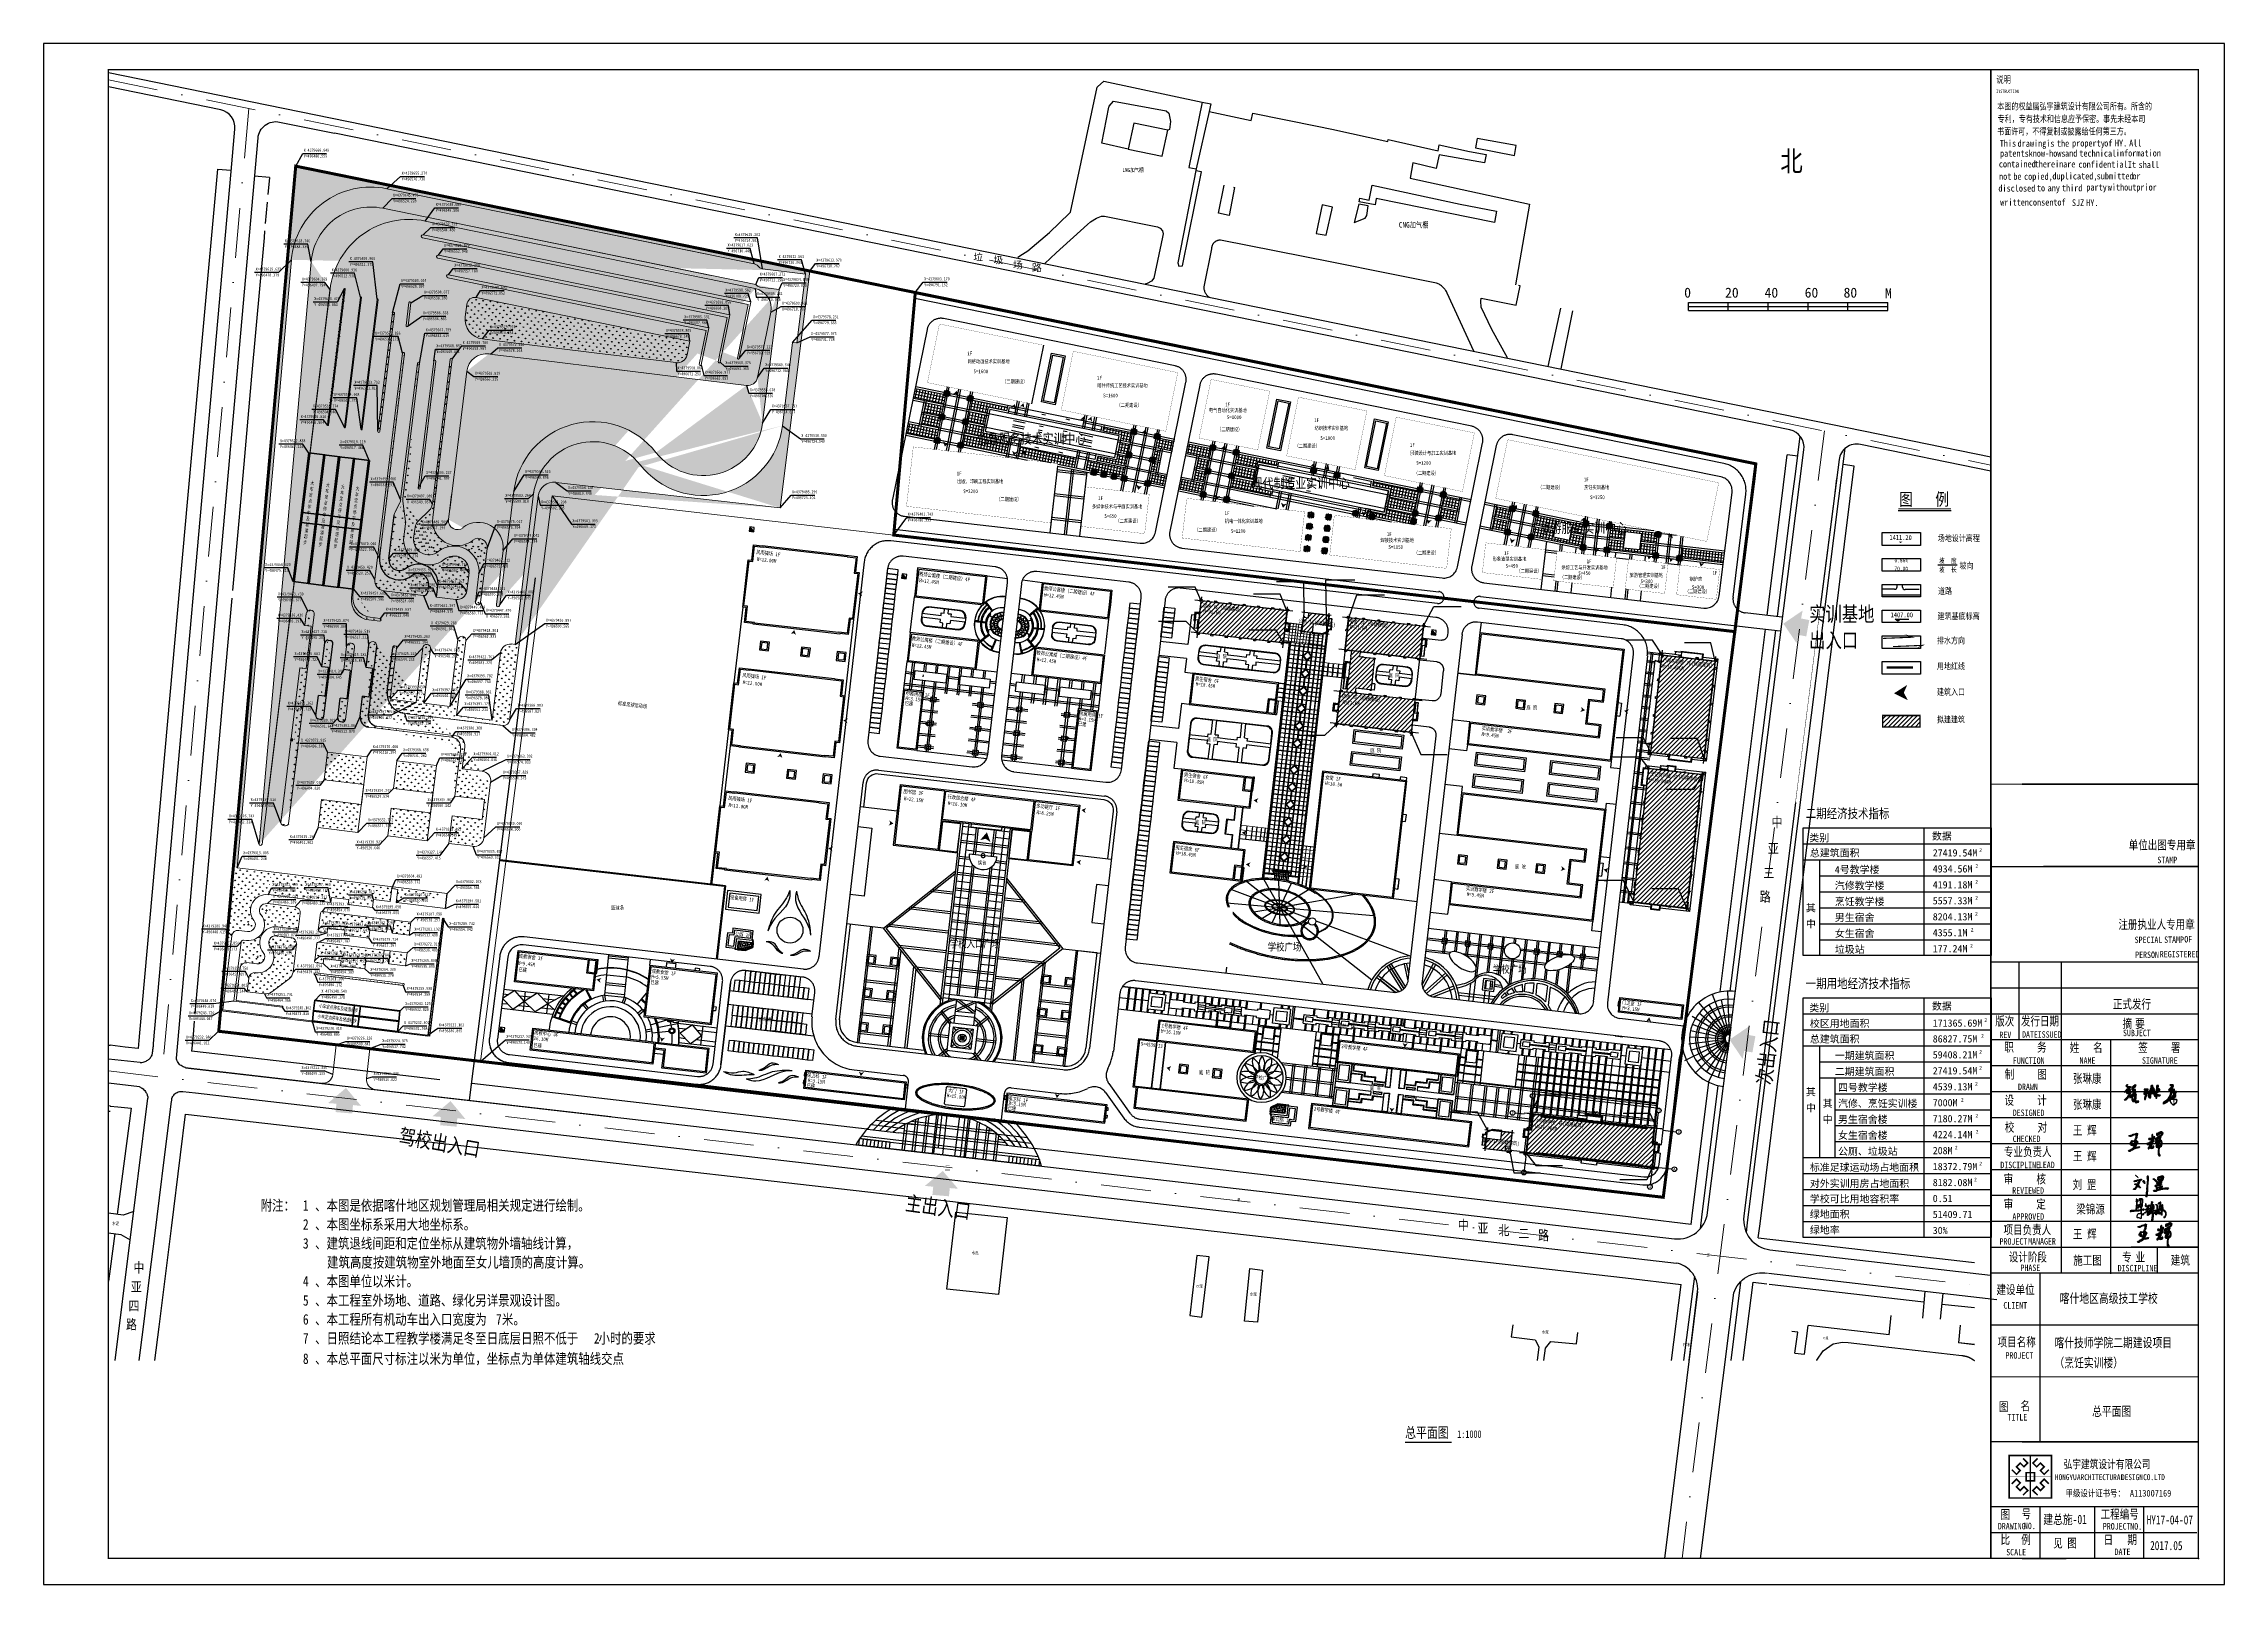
# Model space of a CAD drawing. Extents: x -534 to 560, y 572 to 1344.
import ezdxf
from ezdxf.enums import TextEntityAlignment as Align

# ---------------------------------------------------------------- set-up
doc = ezdxf.new("R2010")
doc.units = 0
doc.header["$LTSCALE"] = 1000
for name, pattern in [('DASH', [0.35, 0.25, -0.1]), ('DASHDOT2', [0.5, 0.25, -0.125, 0, -0.125]), ('DIVIDE', [1.25, 0.5, -0.25, 0, -0.25, 0, -0.25]), ('DOTE', [2.42, 2, -0.2, 0.02, -0.2]), ('X5', [3, 2, -1]), ('X6', [2, 1, -1])]:
    doc.linetypes.add(name, pattern=pattern)
doc.layers.get('0').update_dxf_attribs({"linetype": 'CONTINUOUS'})
for name, color, linetype in [('0-pav', 171, 'CONTINUOUS'), ('0-road', 33, 'CONTINUOUS'), ('0-场地', 5, 'CONTINUOUS'), ('003规划景观', 90, 'CONTINUOUS'), ('2222', 7, 'CONTINUOUS'), ('4', 4, 'CONTINUOUS'), ('AXIS', 3, 'CONTINUOUS'), ('AXIS_TEXT', 7, 'CONTINUOUS'), ('DIM_COOR', 3, 'CONTINUOUS'), ('DIM_SYMB', 3, 'CONTINUOUS'), ('DLSS', 8, 'CONTINUOUS'), ('DM-坡度', 7, 'CONTINUOUS'), ('DM-标高', 7, 'CONTINUOUS'), ('DOTE', 155, 'CONTINUOUS'), ('DXPM', 7, 'CONTINUOUS'), ('E_STAIR', 3, 'CONTINUOUS'), ('JZ', 2, 'CONTINUOUS'), ('LVTRY', 193, 'CONTINUOUS'), ('pl-pudi01', 25, 'CONTINUOUS'), ('pp-bz-zb', 7, 'CONTINUOUS'), ('PP-COM', 7, 'CONTINUOUS'), ('PUB_TEXT', 7, 'CONTINUOUS'), ('PUB_TITLE', 7, 'CONTINUOUS'), ('qj-铺地', 35, 'CONTINUOUS'), ('STAIR', 2, 'CONTINUOUS'), ('TEXT', 7, 'CONTINUOUS'), ('TK', 7, 'CONTINUOUS'), ('WALL', 2, 'CONTINUOUS'), ('WALL1', 2, 'CONTINUOUS'), ('停车位', 8, 'CONTINUOUS'), ('台阶', 33, 'CONTINUOUS'), ('基础', 3, 'CONTINUOUS'), ('外轮廓线', 2, 'CONTINUOUS'), ('小品', 1, 'CONTINUOUS'), ('尺寸线', 3, 'CONTINUOUS'), ('广场', 7, 'CONTINUOUS'), ('建筑轮廓', 2, 'CONTINUOUS'), ('排水方向', 5, 'CONTINUOUS'), ('用地红线', 1, 'DIVIDE'), ('电缆槽', 5, 'CONTINUOUS'), ('看线', 92, 'CONTINUOUS'), ('红线', 8, 'CONTINUOUS'), ('细线', 7, 'CONTINUOUS'), ('绿化', 3, 'CONTINUOUS'), ('绿线', 3, 'CONTINUOUS'), ('车行道', 5, 'CONTINUOUS'), ('道路', 8, 'CONTINUOUS'), ('铺地', 25, 'CONTINUOUS')]:
    doc.layers.add(name, color=color, linetype=linetype)
doc.layers.add('ASSIST', color=8, linetype='CONTINUOUS', plot=False)
for name, color, linetype, lineweight in [('COLUMN', 7, 'CONTINUOUS', 13), ('GROUND', 60, 'CONTINUOUS', 15), ('pudi', 7, 'CONTINUOUS', 9), ('SPACE', 7, 'CONTINUOUS', 13), ('T填充层', 8, 'CONTINUOUS', 9), ('实线', 7, 'CONTINUOUS', 40), ('标注线', 3, 'CONTINUOUS', 13), ('道路红线', 1, 'CONTINUOUS', 0)]:
    doc.layers.add(name, color=color, linetype=linetype, lineweight=lineweight)
doc.styles.add('-宋体', font='', dxfattribs={"width": 0.75})
doc.styles.add('_TEL_DIM', font='simhei.ttf', dxfattribs={"width": 0.8, "height": 3.5})
doc.styles.add('COMPLEX', font='COMPLEX')
doc.styles.add('DIMHT', font='simhei.ttf', dxfattribs={"width": 0.8})
doc.styles.add('DIMST', font='', dxfattribs={"width": 0.8})
doc.styles.add('HT', font='simhei.ttf', dxfattribs={"width": 0.8})
doc.styles.add('HZ', font='', dxfattribs={"width": 0.8})
doc.styles.add('ISOVIBLOCKBT', font='', dxfattribs={"width": 0.8})
doc.styles.get("Standard").update_dxf_attribs({"font": 'gbenor.shx', "bigfont": 'gbcbig.shx'})
doc.styles.add('宋体', font='')
doc.styles.get('-宋体').set_extended_font_data('SimSun')
doc.styles.get('DIMST').set_extended_font_data('SimSun')
doc.styles.get('HZ').set_extended_font_data('SimSun')
doc.styles.get('ISOVIBLOCKBT').set_extended_font_data('SimSun')
doc.styles.get('宋体').set_extended_font_data('SimSun')
pattern_1 = [(45, (0, 0), (-1.122532, 1.122532), [])]
pattern_2 = [(83.002544, (-18513.9182, 6637.4894), (-1.56386795, 2.00147652), [0.47625, -3.11585]), (38.002544, (-18513.9182, 6637.4894), (-1.563869, 2.00147788), [0.47625, -2.06375]), (128.002544, (-18513.9182, 6637.4894), (-2.00147788, -1.563869), [0.47625, -2.06375])]
pattern_3 = [(83.002544, (-15715.4938, 5678.7622), (-1.56386795, 2.00147652), [0.47625, -3.11585]), (38.002544, (-15715.4938, 5678.7622), (-1.563869, 2.0014779), [0.47625, -2.06375]), (128.002544, (-15715.4938, 5678.7622), (-2.0014779, -1.563869), [0.47625, -2.06375])]
pattern_4 = [(83.002544, (-15718.8626, 5681.1907), (-1.56386795, 2.00147652), [0.47625, -3.11585]), (38.002544, (-15718.8626, 5681.1907), (-1.563869, 2.0014779), [0.47625, -2.06375]), (128.002544, (-15718.8626, 5681.1907), (-2.0014779, -1.563869), [0.47625, -2.06375])]
pattern_5 = [(83.002544, (-15718.8626, 5681.1907), (-0.781933974, 1.00073826), [0.238125, -1.557925]), (38.002544, (-15718.8626, 5681.1907), (-0.78193451, 1.00073894), [0.238125, -1.031875]), (128.002544, (-15718.8626, 5681.1907), (-1.00073894, -0.78193451), [0.238125, -1.031875])]
pattern_6 = [(78.448844, (-15314.9987, 6887.9283), (-1.40002734, 2.11931938), [0.47625, -3.11585]), (33.448844, (-15314.9987, 6887.9283), (-1.4000283, 2.11932083), [0.47625, -2.06375]), (123.448844, (-15314.9987, 6887.9283), (-2.11932083, -1.4000283), [0.47625, -2.06375])]

# ---------------------------------------------------------------- blocks, each defined once
blk = doc.blocks.new('A$C5F901649')
at = {"layer": 'DOTE', "linetype": 'DOTE'}
for p, q in [((3.3, 0), (3.3, 24.7)), ((66.9, 0), (66.9, 24.7)), ((0, 21.9), (70.1, 21.9)), ((15.9, 21.2), (23.7, 21.2)), ((16.1, 21.2), (24.1, 21.2)), ((0, 2.4), (70.1, 2.4)), ((0, 1.9), (70.1, 1.9)), ((15.9, 2.3), (23.7, 2.3)), ((16.1, 2.3), (24.1, 2.3))]:
    blk.add_line(p, q, dxfattribs=at)
at = {"layer": 'STAIR', "color": 5}
for p, q in [((3.6, 22.8), (4.4, 22)), ((31.7, 23.7), (26.3, 23.7)), ((31.7, 23.7), (26.3, 23.7)), ((26.3, 23.7), (26.3, 23.7)), ((26.3, 22.4), (31.7, 22.4)), ((26.3, 22.3), (26.3, 22.4)), ((26.3, 22.3), (31.7, 22.3)), ((31.4, 23.8), (26.6, 23.8)), ((26.6, 23.8), (26.6, 22.3)), ((26.6, 22.3), (31.4, 22.3)), ((31.7, 23.7), (31.7, 23.7)), ((31.7, 22.3), (31.7, 22.4)), ((60.6, 22.8), (61.4, 22)), ((60.6, 22.5), (61.4, 21.7)), ((2.4, 14.9), (3.2, 14.1)), ((3.6, 14.9), (4.4, 14.1)), ((2.4, 1), (3.2, 1.8)), ((67.8, 1), (67, 1.8))]:
    blk.add_line(p, q, dxfattribs=at)
for points in [[(2.4, 14), (2.4, 14.9), (3.6, 14.9), (3.6, 22.8), (9.6, 22.8), (9.6, 22.5), (26.6, 22.5)], [(9.6, 22.8), (8.8, 22)], [(9.6, 22.5), (8.8, 21.7)], [(39.4, 21.4), (39.4, 24.7), (30.7, 24.7), (30.7, 23.8)], [(30.7, 22.3), (30.7, 21.4)], [(39.1, 21.8), (39.1, 24.3), (31.1, 24.3), (31.1, 23.8)], [(31.1, 22.3), (31.1, 21.8)], [(38.7, 21.8), (38.7, 24), (31.4, 24), (31.4, 21.8)], [(39.4, 22.5), (60.6, 22.5), (60.6, 22.8), (66.6, 22.8), (66.6, 14.9), (67.8, 14.9), (67.8, 14)], [(66.6, 22.8), (65.8, 22)], [(3.2, 9.6), (0.8, 9.6), (0.8, 14), (3.2, 14)], [(3.2, 9.9), (1.1, 9.9), (1.1, 13.7), (3.2, 13.7)], [(3.2, 10.2), (1.4, 10.2), (1.4, 13.4), (3.2, 13.4)], [(66.6, 14.9), (65.8, 14.1)], [(67.8, 14.9), (67, 14.1)], [(67, 9.6), (69.4, 9.6), (69.4, 14), (67, 14)], [(67, 9.9), (69.1, 9.9), (69.1, 13.7), (67, 13.7)], [(67, 10.2), (68.8, 10.2), (68.8, 13.4), (67, 13.4)], [(31.3, 1), (2.4, 1), (2.4, 9.6)], [(38.9, 2.3), (38.9, 0), (31.3, 0), (31.3, 2.3)], [(38.9, 1.9), (38.9, 0), (31.3, 0), (31.3, 1.9)], [(67.8, 9.6), (67.8, 1), (38.9, 1)]]:
    blk.add_lwpolyline(points, dxfattribs=at)
at = {"layer": 'WALL', "ltscale": 10}
blk.add_lwpolyline([(4.7, 21.7), (8.5, 21.7), (8.5, 21), (61.7, 21), (61.7, 21.7), (65.5, 21.7), (65.5, 13.8), (66.7, 13.8), (66.7, 2.1), (61.6, 2.1), (61.6, 2.6), (8.5, 2.6), (8.5, 2.1), (3.5, 2.1), (3.5, 13.8), (4.7, 13.8)], close=True, dxfattribs=at)
at = {"layer": '建筑轮廓', "color": 4}
blk.add_lwpolyline([(4.4, 22), (8.8, 22), (8.8, 21.3), (61.4, 21.3), (61.4, 22), (65.8, 22), (65.8, 14.1), (67, 14.1), (67, 1.8), (61.3, 1.8), (61.3, 2.3), (8.8, 2.3), (8.8, 1.8), (3.2, 1.8), (3.2, 14.1), (4.4, 14.1), (4.4, 22)], dxfattribs=at)
blk = doc.blocks.new('logo')
at = {"color": 6}
blk.add_line((1004, 2011), (1004, 0), dxfattribs=at)
at = {"color": 6, "const_width": 74.6}
for points in [[(0, 2011), (2008, 2011), (2008, 0), (0, 0)], [(809, 1198), (1199, 1198), (1199, 813), (809, 813)]]:
    blk.add_lwpolyline(points, close=True, dxfattribs=at)
at = {"color": 6}
blk.add_lwpolyline([(0, 2011), (2008, 2011), (2008, 0), (0, 0)], close=True, dxfattribs=at)
for points, const_width in [([(660, 1874), (883, 1654), (704, 1475), (526, 1653), (350, 1477), (528, 1299), (350, 1120), (129, 1340)], 74.6), ([(1004, 2011), (1004, 0)], 15.2), ([(1348, 1874), (1125, 1654), (1304, 1475), (1482, 1653), (1658, 1477), (1480, 1299), (1659, 1120), (1879, 1340)], 74.6), ([(0, 1006), (2008, 1006)], 15.2), ([(660, 137), (883, 357), (704, 536), (526, 358), (350, 534), (528, 712), (350, 891), (129, 671)], 74.6), ([(1348, 137), (1125, 357), (1304, 536), (1482, 358), (1658, 534), (1480, 712), (1659, 891), (1879, 671)], 74.6)]:
    blk.add_lwpolyline(points, dxfattribs=dict(at, const_width=const_width))
blk = doc.blocks.new('BFGGFHBDRSGS')
for points in [[(381803, -196557), (381811, -196549), (381856, -196505), (381872, -196460), (381856, -196444), (381776, -196444), (381723, -196411), (381743, -196376), (381749, -196371), (381740, -196362), (381718, -196374), (381680, -196412), (381714, -196446), (381754, -196486), (381799, -196486), (381746, -196539), (381665, -196620), (381621, -196664), (381650, -196664), (381691, -196664), (381783, -196594), (381798, -196604), (381758, -196659), (381715, -196702), (381736, -196722), (381772, -196704), (381810, -196666), (381838, -196666), (381838, -196686), (381803, -196744), (381748, -196847), (381650, -196945), (381621, -196975), (381678, -196975), (381775, -196878), (381817, -196805), (381877, -196693), (381895, -196651), (381850, -196633), (381836, -196647), (381806, -196658), (381806, -196651), (381823, -196624), (381845, -196591), (381864, -196572), (381851, -196547), (381841, -196557)], [(382056, -196599), (382056, -196559), (381997, -196543), (381971, -196517), (382003, -196485), (382061, -196443), (382085, -196386), (382045, -196379), (381920, -196487), (381920, -196561), (381951, -196639), (381951, -196743), (381835, -196831), (381835, -196879), (381911, -196840), (381911, -196960), (381956, -197023), (381995, -197023), (382015, -197002), (382043, -197048), (382083, -197068), (382177, -197046), (382189, -197008), (382119, -197008), (382074, -197008), (382074, -196978), (382088, -196878), (382088, -196822), (382031, -196822), (382017, -196859), (382001, -196947), (382001, -196979), (381968, -196979), (381968, -196948), (381957, -196873), (381957, -196826), (382044, -196793), (382100, -196781), (382100, -196754), (382026, -196743), (381992, -196762), (381992, -196746), (382039, -196723), (382071, -196691), (382071, -196668), (382028, -196668), (382002, -196668)], [(382088, -196878), (382088, -196822), (382031, -196822), (382017, -196859), (382001, -196947), (382001, -196979), (381968, -196979), (381968, -196948), (381957, -196873), (381957, -196826), (382044, -196793), (382100, -196781), (382100, -196773), (381912, -196773), (381835, -196831), (381835, -196879), (381911, -196840), (381911, -196960), (381956, -197023), (381995, -197023), (382015, -197002), (382043, -197048), (382083, -197068), (382177, -197046), (382189, -197008), (382119, -197008), (382074, -197008), (382074, -196978)], [(382071, -196691), (382071, -196668), (382028, -196668), (382002, -196668), (382056, -196599), (382056, -196559), (381997, -196543), (381971, -196517), (382003, -196485), (382061, -196443), (382085, -196386), (382045, -196379), (381920, -196487), (381920, -196561), (381951, -196639), (381951, -196743), (381912, -196773), (382100, -196773), (382100, -196754), (382026, -196743), (381992, -196762), (381992, -196746), (382039, -196723)]]:
    blk.add_hatch(color=1).paths.add_polyline_path(points)
h = blk.add_hatch(color=1)
h.paths.add_polyline_path([(382644, -196512), (382613, -196567), (382638, -196592), (382584, -196621), (382524, -196654), (382458, -196721), (382458, -196686), (382495, -196622), (382549, -196568), (382549, -196541), (382487, -196541), (382396, -196541), (382396, -196577), (382411, -196592), (382461, -196592), (382461, -196618), (382382, -196697), (382382, -196740), (382382, -196757), (382409, -196730), (382429, -196776), (382405, -196883), (382405, -196944), (382445, -196944), (382468, -196836), (382510, -196721), (382546, -196685), (382623, -196657), (382623, -196694), (382567, -196694), (382541, -196801), (382577, -196866), (382623, -196887), (382652, -196858), (382652, -196751), (382686, -196717), (382745, -196717), (382790, -196814), (382838, -196814), (382838, -196898), (382877, -196898), (382877, -196821), (382995, -196803), (383016, -196782), (382946, -196760), (382892, -196760), (382869, -196737), (382886, -196670), (382953, -196632), (382998, -196587), (382998, -196552), (382947, -196521), (382924, -196499), (382940, -196448), (382940, -196409), (382883, -196409), (382868, -196449), (382868, -196517), (382849, -196585), (382849, -196629), (382796, -196647), (382691, -196684), (382660, -196684), (382678, -196636), (382778, -196610), (382796, -196566), (382757, -196498), (382720, -196461), (382720, -196416), (382694, -196390), (382644, -196416)])
h.paths.add_polyline_path([(382616, -196734), (382628, -196746), (382628, -196797), (382588, -196814), (382573, -196761), (382594, -196740)], flags=16)
h.paths.add_polyline_path([(382792, -196702), (382831, -196691), (382852, -196691), (382852, -196727), (382839, -196773), (382803, -196738)], flags=16)
h = blk.add_hatch(color=1)
h.paths.add_polyline_path([(383478, -196508), (383525, -196422), (383510, -196378), (383470, -196378), (383393, -196378), (383379, -196392), (383409, -196409), (383464, -196409), (383464, -196439), (383379, -196524), (383333, -196571), (383372, -196610), (383437, -196577), (383412, -196637), (383392, -196768), (383308, -196918), (383227, -196999), (383134, -197057), (383115, -197102), (383155, -197114), (383280, -197045), (383370, -196955), (383412, -196850), (383460, -196705), (383460, -196673), (383517, -196673), (383517, -196749), (383441, -196849), (383458, -196866), (383386, -196938), (383373, -196978), (383432, -197085), (383495, -197148), (383522, -197148), (383542, -197148), (383576, -197114), (383643, -197064), (383660, -196965), (383634, -196939), (383545, -196928), (383545, -196862), (383607, -196833), (383607, -196766), (383586, -196745), (383637, -196663), (383637, -196632), (383593, -196632), (383567, -196632), (383567, -196553), (383534, -196539), (383510, -196563), (383510, -196623), (383467, -196623), (383483, -196567), (383498, -196528), (383488, -196518)])
h.paths.add_polyline_path([(383544, -196682), (383573, -196666), (383589, -196685), (383544, -196718)], flags=16)
h.paths.add_polyline_path([(383559, -196781), (383575, -196781), (383575, -196815), (383542, -196815), (383542, -196798)], flags=16)
h.paths.add_polyline_path([(383508, -196895), (383521, -196901), (383521, -196933), (383493, -196933), (383475, -196915)], flags=16)
h.paths.add_polyline_path([(383512, -196965), (383518, -196984), (383518, -197028), (383527, -197095), (383511, -197111), (383467, -197094), (383432, -197032), (383421, -196965)], flags=16)
h.paths.add_polyline_path([(383561, -196970), (383583, -196969), (383618, -196975), (383636, -196993), (383623, -197032), (383583, -197072), (383548, -197090), (383548, -197039), (383548, -196996)], flags=16)
at = {"layer": 'TK', "lineweight": 25}
h = blk.add_hatch(color=4, dxfattribs=at)
h.paths.add_polyline_path([(381820, -198332), (381859, -198318), (381876, -198328), (381964, -198279), (382038, -198269), (382069, -198260), (382101, -198238), (382141, -198253), (382120, -198294), (382119, -198349), (382111, -198371), (382106, -198420), (382075, -198498), (382078, -198527), (382100, -198530), (382146, -198575), (382106, -198667), (382071, -198743), (382026, -198801), (382047, -198800), (382091, -198781), (382128, -198777), (382164, -198770), (382191, -198755), (382217, -198765), (382196, -198806), (382167, -198813), (382125, -198822), (382095, -198832), (382092, -198823), (382037, -198842), (382009, -198851), (381982, -198875), (381958, -198884), (381943, -198897), (381894, -198914), (381865, -198937), (381838, -198950), (381814, -198950), (381796, -198940), (381788, -198921), (381804, -198901), (381851, -198885), (381888, -198855), (381910, -198845), (381945, -198829), (381958, -198819), (381979, -198796), (382017, -198754), (382023, -198747), (382005, -198744), (381977, -198744), (381948, -198737), (381902, -198716), (381867, -198692), (381855, -198661), (381855, -198642), (381917, -198538), (381930, -198531), (381993, -198536), (382014, -198530), (382042, -198532), (382039, -198489), (382060, -198448), (382079, -198409), (382083, -198380), (382083, -198349), (382077, -198306), (382075, -198292), (382045, -198306), (381993, -198312), (381941, -198340), (381899, -198360), (381875, -198373), (381849, -198373), (381806, -198348)])
h.paths.add_polyline_path([(382036, -198569), (382007, -198575), (381950, -198571), (381933, -198583), (381921, -198612), (381924, -198631), (381923, -198660), (381953, -198689), (381991, -198697), (382012, -198701), (382018, -198672), (382024, -198641), (382034, -198597)], flags=16)
h.paths.add_polyline_path([(382073, -198566), (382087, -198567), (382100, -198575), (382102, -198587), (382103, -198605), (382094, -198618), (382085, -198639), (382078, -198658), (382075, -198687), (382068, -198700), (382052, -198693), (382054, -198656), (382063, -198621), (382072, -198586)], flags=16)
at = {"layer": 'TK'}
h = blk.add_hatch(color=4, dxfattribs=at)
h.paths.add_polyline_path([(383027, -198542), (383044, -198569), (383044, -198617), (383032, -198671), (383006, -198722), (382981, -198722), (382969, -198692), (382978, -198639), (382996, -198599), (383008, -198565)], flags=16)
h.paths.add_polyline_path([(382886, -198329), (382935, -198303), (382979, -198268), (382999, -198251), (383047, -198242), (383068, -198242), (383055, -198278), (383022, -198319), (382994, -198345), (382960, -198371), (382942, -198388), (382885, -198420), (382864, -198429), (382830, -198450), (382806, -198472), (382823, -198499), (382846, -198499), (382888, -198469), (382877, -198476), (382863, -198502), (382858, -198512), (382844, -198534), (382830, -198551), (382820, -198578), (382830, -198596), (382860, -198619), (382895, -198609), (382917, -198597), (382938, -198597), (382918, -198629), (382902, -198644), (382884, -198665), (382862, -198688), (382849, -198710), (382838, -198727), (382857, -198759), (382857, -198778), (382898, -198791), (382939, -198791), (382929, -198950), (382929, -198995), (382929, -199052), (382944, -199094), (382944, -199107), (382975, -199120), (383004, -199120), (383004, -199085), (382996, -199060), (382967, -199013), (382967, -198978), (382967, -198942), (382967, -198890), (382980, -198823), (382980, -198785), (383020, -198765), (383053, -198750), (383072, -198724), (383088, -198656), (383088, -198600), (383073, -198538), (383049, -198525), (383039, -198496), (383026, -198472), (382998, -198462), (382972, -198498), (382962, -198531), (382944, -198551), (382879, -198551), (382879, -198538), (382897, -198512), (382922, -198497), (382933, -198467), (383003, -198429), (383028, -198429), (383048, -198389), (383039, -198372), (383028, -198372), (383040, -198351), (383091, -198306), (383107, -198285), (383124, -198243), (383110, -198224), (383055, -198195), (383025, -198195), (382972, -198222), (382925, -198239), (382892, -198249), (382866, -198261), (382866, -198271), (382866, -198301), (382866, -198317)])
h.paths.add_polyline_path([(382697, -198298), (382681, -198331), (382681, -198382), (382681, -198443), (382681, -198450), (382648, -198450), (382605, -198443), (382593, -198443), (382568, -198443), (382553, -198470), (382571, -198490), (382622, -198490), (382659, -198501), (382672, -198514), (382672, -198530), (382648, -198538), (382648, -198563), (382659, -198570), (382607, -198596), (382589, -198604), (382567, -198621), (382551, -198632), (382533, -198632), (382499, -198642), (382489, -198656), (382503, -198675), (382555, -198675), (382581, -198663), (382605, -198642), (382627, -198630), (382627, -198668), (382609, -198683), (382598, -198704), (382587, -198727), (382566, -198781), (382549, -198794), (382539, -198821), (382539, -198843), (382566, -198843), (382590, -198832), (382608, -198802), (382608, -198783), (382617, -198759), (382617, -198742), (382624, -198714), (382634, -198688), (382647, -198678), (382647, -198690), (382647, -198708), (382631, -198722), (382631, -198743), (382618, -198774), (382618, -198782), (382618, -198799), (382636, -198818), (382668, -198830), (382694, -198821), (382707, -198821), (382724, -198821), (382751, -198807), (382764, -198787), (382769, -198767), (382769, -198744), (382762, -198744), (382744, -198744), (382724, -198753), (382713, -198766), (382682, -198776), (382666, -198776), (382660, -198767), (382660, -198751), (382672, -198730), (382681, -198714), (382694, -198677), (382702, -198646), (382715, -198608), (382715, -198588), (382745, -198573), (382776, -198556), (382776, -198524), (382762, -198519), (382747, -198519), (382726, -198529), (382704, -198545), (382696, -198545), (382702, -198523), (382709, -198514), (382722, -198499), (382737, -198485), (382748, -198469), (382762, -198452), (382783, -198429), (382801, -198403), (382796, -198378), (382790, -198378), (382771, -198378), (382755, -198378), (382745, -198394), (382738, -198406), (382729, -198430), (382715, -198444), (382708, -198444), (382708, -198422), (382716, -198393), (382716, -198377), (382723, -198351), (382723, -198336), (382723, -198314), (382713, -198296), (382707, -198296)])
at = {"layer": 'TK', "lineweight": 25}
h = blk.add_hatch(color=4, dxfattribs=at)
h.paths.add_polyline_path([(382553, -199950), (382553, -199924), (382544, -199901), (382513, -199898), (382501, -199914), (382498, -199948), (382514, -200044), (382508, -200138), (382490, -200297), (382482, -200392), (382490, -200452), (382473, -200546), (382470, -200641), (382453, -200669), (382442, -200670), (382454, -200688), (382501, -200688), (382510, -200662), (382518, -200582), (382526, -200455), (382528, -200388), (382529, -200310), (382545, -200157), (382550, -200101), (382553, -200068), (382552, -200021)])
h.paths.add_polyline_path([(382397, -200084), (382377, -200072), (382355, -200070), (382337, -200091), (382353, -200111), (382367, -200144), (382388, -200171), (382407, -200189), (382417, -200181), (382412, -200159), (382406, -200146), (382403, -200119)])
h.paths.add_polyline_path([(382197, -200027), (382133, -200038), (382080, -200061), (382042, -200066), (382014, -200078), (382011, -200084), (382009, -200103), (382020, -200116), (382053, -200111), (382090, -200103), (382126, -200085), (382175, -200072), (382208, -200064), (382202, -200080), (382182, -200101), (382167, -200126), (382152, -200170), (382137, -200201), (382127, -200211), (382097, -200200), (382067, -200193), (382042, -200192), (382031, -200204), (382032, -200225), (382055, -200233), (382094, -200244), (382108, -200257), (382090, -200287), (382065, -200315), (382046, -200357), (382009, -200381), (381984, -200397), (381982, -200416), (382003, -200420), (382048, -200417), (382066, -200394), (382078, -200368), (382115, -200320), (382144, -200273), (382159, -200295), (382168, -200308), (382193, -200330), (382213, -200353), (382238, -200353), (382255, -200347), (382241, -200321), (382211, -200304), (382185, -200270), (382161, -200240), (382173, -200217), (382205, -200146), (382230, -200093), (382244, -200066), (382258, -200064), (382289, -200044), (382287, -200016), (382250, -200016)])
h.paths.add_polyline_path([(382095, -199868), (382081, -199856), (382081, -199841), (382066, -199833), (382053, -199861), (382035, -199857), (382049, -199890), (382075, -199917), (382089, -199932), (382115, -199930), (382130, -199965), (382164, -199980), (382174, -199955), (382162, -199929), (382142, -199906), (382114, -199884)])
h = blk.add_hatch(color=4, dxfattribs=at)
h.paths.add_polyline_path([(382853, -200115), (382877, -200135), (382890, -200137), (382903, -200133), (382903, -200119), (382841, -200057), (382768, -199984), (382751, -199988), (382742, -200016), (382755, -200033), (382781, -200045), (382808, -200071)])
h.paths.add_polyline_path([(383038, -200299), (383031, -200330), (383039, -200345), (383082, -200323), (383092, -200303), (383096, -200286), (383080, -200281), (383064, -200287)])
h.paths.add_polyline_path([(382882, -200428), (382836, -200438), (382788, -200436), (382761, -200446), (382753, -200471), (382761, -200488), (382778, -200496), (382820, -200496), (382856, -200487), (382897, -200472), (382940, -200457), (382999, -200438), (383065, -200420), (383113, -200411), (383164, -200407), (383201, -200401), (383228, -200400), (383259, -200400), (383289, -200408), (383311, -200391), (383323, -200360), (383311, -200346), (383254, -200344), (383197, -200350), (383157, -200357), (383119, -200365), (383065, -200368), (383023, -200382), (382977, -200397), (382945, -200413), (382920, -200417), (382913, -200408), (382908, -200392), (382908, -200380), (382913, -200356), (382913, -200337), (382913, -200324), (382881, -200311), (382863, -200313), (382854, -200327), (382867, -200354), (382867, -200375), (382878, -200402)])
blk.add_hatch(color=4, dxfattribs=at).paths.add_polyline_path([(383035, -200081), (383054, -200055), (383063, -200041), (383086, -200018), (383085, -199996), (383070, -199992), (383050, -199990), (383038, -200003), (383026, -200020), (383010, -200041), (382999, -200056), (382987, -200061), (382974, -200056), (382978, -200036), (382982, -200019), (382965, -200012), (382950, -200007), (382934, -200006), (382917, -200013), (382907, -200020), (382924, -200041), (382944, -200065), (382965, -200073), (382978, -200077), (382988, -200087), (382978, -200088), (382970, -200108), (382954, -200112), (382930, -200120), (382911, -200136), (382894, -200136), (382888, -200150), (382876, -200161), (382881, -200183), (382893, -200191), (382921, -200183), (382947, -200164), (382961, -200161), (382962, -200174), (382961, -200191), (382954, -200193), (382926, -200206), (382892, -200221), (382865, -200233), (382832, -200252), (382823, -200258), (382806, -200283), (382813, -200296), (382845, -200304), (382869, -200289), (382894, -200275), (382932, -200262), (382959, -200241), (382969, -200237), (382970, -200258), (382974, -200278), (382976, -200309), (382974, -200335), (382970, -200358), (382970, -200369), (382982, -200373), (383001, -200372), (383010, -200343), (383015, -200296), (383018, -200256), (383014, -200230), (383026, -200228), (383056, -200219), (383061, -200194), (383050, -200175), (383030, -200170), (383019, -200181), (383002, -200193), (382993, -200189), (382994, -200177), (382988, -200162), (382969, -200153), (382978, -200152), (383001, -200142), (383030, -200132), (383061, -200145), (383073, -200142), (383061, -200122), (383055, -200108), (383061, -200108), (383080, -200083), (383107, -200054), (383132, -199997), (383143, -199935), (383119, -199900), (383086, -199892), (383046, -199904), (382955, -199930), (382935, -199944), (382904, -199957), (382901, -199975), (382906, -199989), (382922, -199995), (382937, -199991), (382943, -199982), (382990, -199961), (383052, -199943), (383089, -199934), (383102, -199948), (383096, -199988), (383081, -200034), (383052, -200091), (383022, -200106), (383023, -200094)])
at = {"layer": 'TK'}
h = blk.add_hatch(color=4, dxfattribs=at)
h.dxf.hatch_style = 1
h.paths.add_polyline_path([(382091, -200856), (382077, -200860), (382074, -200868), (382077, -200877), (382085, -200879), (382090, -200884), (382094, -200906), (382094, -200937), (382094, -200980), (382088, -201031), (382080, -201095), (382079, -201121), (382077, -201148), (382068, -201163), (382072, -201178), (382083, -201188), (382097, -201185), (382107, -201174), (382113, -201154), (382113, -201134), (382114, -201125), (382118, -201121), (382127, -201125), (382141, -201125), (382154, -201125), (382169, -201122), (382191, -201108), (382204, -201094), (382216, -201078), (382223, -201063), (382228, -201052), (382232, -201051), (382235, -201053), (382237, -201059), (382239, -201074), (382237, -201082), (382244, -201100), (382250, -201112), (382258, -201123), (382256, -201138), (382253, -201158), (382257, -201182), (382257, -201191), (382247, -201195), (382198, -201209), (382155, -201216), (382105, -201218), (382061, -201220), (382026, -201222), (382016, -201224), (382004, -201227), (381979, -201227), (381936, -201227), (381886, -201229), (381861, -201233), (381852, -201239), (381850, -201248), (381853, -201255), (381857, -201262), (381863, -201265), (381871, -201265), (381884, -201262), (381895, -201260), (381902, -201256), (381924, -201254), (381956, -201254), (381973, -201252), (381985, -201246), (382007, -201247), (382020, -201239), (382032, -201239), (382071, -201239), (382104, -201239), (382143, -201241), (382180, -201233), (382197, -201225), (382223, -201220), (382240, -201215), (382259, -201215), (382263, -201220), (382262, -201242), (382262, -201258), (382261, -201288), (382264, -201323), (382265, -201340), (382267, -201351), (382265, -201357), (382253, -201356), (382232, -201352), (382216, -201349), (382193, -201347), (382175, -201348), (382162, -201358), (382140, -201379), (382127, -201399), (382117, -201423), (382112, -201435), (382104, -201455), (382103, -201471), (382114, -201485), (382124, -201492), (382148, -201494), (382168, -201493), (382191, -201494), (382210, -201502), (382226, -201515), (382238, -201525), (382257, -201527), (382277, -201525), (382286, -201517), (382286, -201504), (382289, -201488), (382293, -201478), (382293, -201457), (382293, -201435), (382296, -201418), (382296, -201409), (382293, -201399), (382296, -201386), (382297, -201380), (382320, -201379), (382334, -201381), (382349, -201381), (382359, -201383), (382371, -201380), (382373, -201372), (382374, -201363), (382371, -201356), (382364, -201352), (382351, -201352), (382343, -201359), (382336, -201362), (382325, -201363), (382319, -201360), (382308, -201360), (382297, -201359), (382294, -201356), (382292, -201343), (382289, -201326), (382290, -201311), (382286, -201291), (382286, -201279), (382288, -201253), (382287, -201234), (382288, -201212), (382292, -201206), (382298, -201203), (382320, -201203), (382342, -201203), (382354, -201203), (382364, -201205), (382375, -201205), (382383, -201201), (382387, -201190), (382388, -201180), (382388, -201169), (382378, -201169), (382364, -201169), (382346, -201173), (382340, -201180), (382336, -201182), (382310, -201185), (382294, -201186), (382285, -201187), (382284, -201184), (382284, -201172), (382285, -201145), (382288, -201121), (382290, -201109), (382298, -201097), (382305, -201093), (382310, -201075), (382318, -201060), (382330, -201046), (382333, -201029), (382329, -201023), (382317, -201019), (382316, -201015), (382316, -201004), (382321, -201000), (382323, -200995), (382325, -200976), (382327, -200968), (382333, -200942), (382335, -200919), (382336, -200907), (382342, -200874), (382341, -200835), (382344, -200810), (382337, -200797), (382329, -200787), (382311, -200779), (382277, -200778), (382258, -200778), (382231, -200778), (382214, -200779), (382202, -200788), (382200, -200799), (382200, -200812), (382202, -200827), (382207, -200832), (382213, -200832), (382220, -200827), (382222, -200812), (382226, -200804), (382230, -200801), (382245, -200801), (382258, -200799), (382278, -200798), (382296, -200798), (382307, -200798), (382315, -200804), (382317, -200811), (382317, -200823), (382318, -200838), (382316, -200861), (382314, -200885), (382313, -200910), (382308, -200937), (382302, -200968), (382298, -200984), (382296, -201005), (382295, -201015), (382283, -201018), (382267, -201018), (382254, -201017), (382250, -201013), (382250, -201000), (382253, -200992), (382260, -200972), (382263, -200955), (382266, -200933), (382267, -200907), (382267, -200883), (382264, -200857), (382260, -200839), (382252, -200834), (382245, -200834), (382238, -200843), (382238, -200857), (382238, -200877), (382241, -200906), (382238, -200939), (382236, -200965), (382227, -201001), (382225, -201011), (382220, -201015), (382196, -201011), (382181, -201011), (382157, -201013), (382137, -201016), (382120, -201016), (382118, -201012), (382122, -201000), (382123, -200980), (382124, -200955), (382124, -200931), (382123, -200905), (382119, -200884), (382114, -200872), (382109, -200861), (382102, -200857)])
h.paths.add_polyline_path([(382452, -201216), (382449, -201210), (382442, -201210), (382437, -201201), (382440, -201187), (382460, -201169), (382488, -201153), (382519, -201135), (382536, -201125), (382547, -201118), (382559, -201116), (382569, -201118), (382577, -201124), (382579, -201134), (382578, -201143), (382572, -201161), (382567, -201176), (382564, -201190), (382559, -201206), (382567, -201203), (382573, -201208), (382575, -201215), (382570, -201245), (382554, -201291), (382546, -201313), (382539, -201347), (382540, -201359), (382543, -201368), (382549, -201368), (382557, -201360), (382567, -201342), (382579, -201320), (382586, -201303), (382592, -201288), (382601, -201273), (382605, -201260), (382608, -201246), (382610, -201240), (382614, -201230), (382620, -201218), (382623, -201212), (382628, -201212), (382630, -201216), (382630, -201223), (382628, -201238), (382622, -201258), (382618, -201274), (382612, -201295), (382607, -201316), (382591, -201353), (382566, -201385), (382557, -201393), (382553, -201396), (382551, -201409), (382547, -201416), (382535, -201418), (382525, -201413), (382518, -201396), (382516, -201382), (382516, -201361), (382521, -201333), (382525, -201312), (382528, -201293), (382532, -201273), (382535, -201261), (382537, -201255), (382538, -201250), (382536, -201248), (382530, -201247), (382523, -201247), (382518, -201258), (382502, -201271), (382486, -201277), (382479, -201284), (382471, -201293), (382454, -201306), (382438, -201317), (382423, -201328), (382417, -201331), (382408, -201328), (382402, -201324), (382402, -201314), (382414, -201306), (382425, -201298), (382435, -201295), (382442, -201285), (382455, -201276), (382465, -201273), (382480, -201258), (382492, -201248), (382504, -201239), (382513, -201226), (382518, -201218), (382525, -201208), (382533, -201204), (382538, -201188), (382545, -201175), (382547, -201164), (382550, -201161), (382551, -201153), (382549, -201151), (382541, -201150), (382534, -201151), (382531, -201155), (382521, -201166), (382509, -201174), (382490, -201186), (382479, -201190), (382470, -201195), (382462, -201199), (382460, -201205), (382459, -201211), (382456, -201216)])
h.paths.add_polyline_path([(382847, -200999), (382868, -200995), (382887, -201002), (382894, -201016), (382902, -201024), (382904, -201029), (382906, -201042), (382908, -201048), (382911, -201056), (382912, -201067), (382912, -201082), (382912, -201098), (382915, -201103), (382915, -201110), (382911, -201125), (382911, -201141), (382911, -201157), (382908, -201166), (382905, -201177), (382908, -201188), (382906, -201197), (382900, -201216), (382897, -201227), (382895, -201254), (382893, -201275), (382890, -201297), (382890, -201318), (382884, -201327), (382881, -201356), (382872, -201376), (382863, -201386), (382852, -201393), (382841, -201389), (382838, -201381), (382838, -201365), (382844, -201344), (382851, -201328), (382858, -201321), (382864, -201303), (382865, -201289), (382870, -201254), (382873, -201234), (382872, -201229), (382869, -201229), (382867, -201235), (382863, -201249), (382856, -201263), (382846, -201271), (382838, -201278), (382838, -201289), (382822, -201310), (382796, -201334), (382780, -201346), (382769, -201352), (382760, -201355), (382749, -201355), (382741, -201356), (382739, -201358), (382736, -201372), (382738, -201397), (382735, -201420), (382734, -201452), (382734, -201475), (382730, -201505), (382727, -201543), (382724, -201571), (382722, -201590), (382715, -201601), (382711, -201614), (382700, -201618), (382691, -201613), (382687, -201604), (382689, -201590), (382692, -201563), (382698, -201531), (382703, -201496), (382705, -201474), (382707, -201454), (382706, -201432), (382708, -201400), (382709, -201379), (382711, -201357), (382711, -201347), (382704, -201332), (382700, -201323), (382697, -201315), (382700, -201304), (382707, -201298), (382709, -201290), (382709, -201280), (382707, -201270), (382693, -201271), (382685, -201277), (382677, -201289), (382667, -201305), (382659, -201322), (382642, -201341), (382630, -201349), (382620, -201348), (382616, -201341), (382616, -201331), (382619, -201324), (382627, -201313), (382635, -201301), (382650, -201279), (382661, -201266), (382668, -201253), (382676, -201238), (382688, -201221), (382697, -201209), (382703, -201200), (382705, -201195), (382705, -201190), (382704, -201186), (382698, -201186), (382686, -201199), (382677, -201204), (382664, -201204), (382652, -201201), (382639, -201197), (382634, -201188), (382629, -201158), (382633, -201138), (382639, -201133), (382644, -201102), (382648, -201088), (382651, -201064), (382651, -201053), (382649, -201048), (382643, -201048), (382635, -201053), (382626, -201060), (382618, -201061), (382610, -201057), (382608, -201050), (382613, -201040), (382620, -201027), (382630, -201020), (382644, -201012), (382651, -201004), (382660, -200989), (382669, -200973), (382675, -200951), (382680, -200932), (382684, -200916), (382684, -200907), (382682, -200902), (382680, -200899), (382677, -200899), (382672, -200904), (382667, -200907), (382664, -200905), (382664, -200898), (382673, -200887), (382681, -200880), (382693, -200879), (382701, -200885), (382706, -200892), (382709, -200902), (382706, -200925), (382698, -200956), (382686, -200985), (382677, -201005), (382671, -201010), (382671, -201015), (382678, -201015), (382696, -201008), (382709, -200999), (382727, -200990), (382740, -200987), (382754, -200993), (382757, -201013), (382761, -201056), (382761, -201096), (382764, -201129), (382765, -201149), (382755, -201162), (382737, -201176), (382727, -201186), (382727, -201201), (382725, -201213), (382727, -201218), (382747, -201214), (382775, -201209), (382805, -201206), (382831, -201205), (382854, -201208), (382869, -201211), (382874, -201214), (382875, -201219), (382879, -201220), (382881, -201217), (382881, -201209), (382886, -201190), (382886, -201180), (382887, -201169), (382890, -201154), (382889, -201137), (382892, -201102), (382888, -201065), (382887, -201048), (382881, -201030), (382868, -201022), (382859, -201013), (382849, -201009), (382847, -201004)])
h.paths.add_polyline_path([(382445, -200972), (382444, -200981), (382438, -201002), (382434, -201029), (382434, -201045), (382440, -201058), (382450, -201069), (382462, -201075), (382482, -201079), (382511, -201077), (382523, -201074), (382534, -201070), (382539, -201067), (382544, -201067), (382549, -201071), (382549, -201077), (382543, -201085), (382532, -201100), (382523, -201107), (382518, -201112), (382518, -201117), (382521, -201120), (382529, -201118), (382541, -201110), (382556, -201099), (382568, -201083), (382569, -201074), (382572, -201067), (382578, -201064), (382584, -201055), (382587, -201043), (382588, -201036), (382591, -201032), (382594, -201028), (382593, -201022), (382587, -201021), (382578, -201021), (382571, -201024), (382560, -201030), (382550, -201038), (382530, -201047), (382515, -201053), (382492, -201055), (382478, -201055), (382468, -201046), (382462, -201037), (382465, -201013), (382467, -200998), (382470, -200984), (382466, -200974), (382460, -200969), (382453, -200970)])
h.paths.add_polyline_path([(383150, -201474), (383144, -201478), (383146, -201487), (383155, -201494), (383165, -201497), (383178, -201497), (383186, -201491), (383198, -201479), (383209, -201464), (383218, -201449), (383223, -201436), (383230, -201419), (383236, -201406), (383243, -201394), (383245, -201378), (383249, -201352), (383243, -201325), (383235, -201307), (383229, -201279), (383214, -201253), (383193, -201232), (383180, -201228), (383170, -201221), (383161, -201211), (383150, -201205), (383135, -201205), (383122, -201210), (383113, -201218), (383103, -201227), (383095, -201233), (383090, -201233), (383087, -201230), (383086, -201215), (383087, -201200), (383089, -201190), (383101, -201178), (383112, -201167), (383119, -201156), (383121, -201134), (383116, -201100), (383113, -201051), (383108, -201028), (383108, -201016), (383098, -201008), (383084, -201004), (383067, -201008), (383057, -201015), (383044, -201025), (383035, -201038), (383031, -201044), (383026, -201049), (383018, -201050), (383012, -201046), (383015, -201027), (383021, -201002), (383025, -200981), (383033, -200955), (383033, -200928), (383037, -200919), (383037, -200906), (383027, -200900), (383014, -200903), (383005, -200911), (382991, -200920), (382971, -200929), (382963, -200928), (382958, -200932), (382954, -200938), (382946, -200941), (382933, -200948), (382927, -200954), (382926, -200961), (382928, -200968), (382934, -200971), (382943, -200971), (382948, -200966), (382957, -200958), (382967, -200951), (382976, -200951), (382982, -200944), (382992, -200942), (383000, -200942), (383004, -200945), (383004, -200958), (383000, -200972), (382995, -200996), (382991, -201018), (382982, -201059), (382976, -201099), (382967, -201141), (382958, -201188), (382941, -201237), (382931, -201261), (382925, -201281), (382914, -201302), (382910, -201310), (382907, -201313), (382904, -201319), (382908, -201326), (382918, -201327), (382926, -201322), (382932, -201316), (382942, -201300), (382951, -201283), (382957, -201259), (382963, -201249), (382970, -201233), (382975, -201213), (382978, -201199), (382981, -201190), (382983, -201178), (382986, -201173), (382990, -201173), (382994, -201177), (382997, -201185), (383000, -201193), (383006, -201195), (383014, -201194), (383022, -201182), (383024, -201168), (383025, -201136), (383030, -201120), (383040, -201120), (383041, -201130), (383044, -201140), (383051, -201144), (383055, -201146), (383052, -201155), (383048, -201166), (383040, -201178), (383030, -201190), (383025, -201198), (383025, -201208), (383030, -201214), (383041, -201214), (383045, -201211), (383051, -201204), (383058, -201197), (383061, -201198), (383062, -201203), (383060, -201225), (383060, -201256), (383060, -201307), (383060, -201314), (383062, -201325), (383062, -201347), (383061, -201359), (383057, -201362), (383051, -201359), (383040, -201352), (383032, -201344), (383029, -201337), (383022, -201333), (383022, -201325), (383029, -201318), (383029, -201306), (383023, -201302), (383016, -201302), (383009, -201305), (383003, -201313), (382995, -201319), (382990, -201327), (382983, -201327), (382981, -201321), (382984, -201313), (382988, -201308), (382991, -201302), (382997, -201301), (383003, -201299), (383005, -201295), (383002, -201291), (382995, -201289), (382986, -201289), (382980, -201286), (382979, -201280), (382979, -201277), (382977, -201274), (382973, -201274), (382967, -201277), (382965, -201280), (382964, -201292), (382960, -201309), (382955, -201318), (382951, -201327), (382951, -201338), (382955, -201348), (382960, -201355), (382970, -201359), (382980, -201357), (382989, -201349), (382997, -201339), (383002, -201334), (383008, -201331), (383012, -201333), (383015, -201336), (383018, -201346), (383022, -201357), (383033, -201369), (383047, -201385), (383058, -201391), (383064, -201396), (383069, -201402), (383075, -201402), (383078, -201398), (383084, -201388), (383086, -201383), (383088, -201369), (383091, -201352), (383091, -201333), (383091, -201306), (383085, -201294), (383089, -201266), (383097, -201258), (383098, -201247), (383107, -201238), (383117, -201238), (383125, -201234), (383139, -201229), (383153, -201238), (383177, -201260), (383194, -201281), (383208, -201313), (383216, -201340), (383218, -201375), (383213, -201402), (383204, -201424), (383190, -201447), (383179, -201466), (383173, -201475), (383165, -201478), (383158, -201478), (383154, -201476)])
h.paths.add_polyline_path([(382079, -200783), (382077, -200789), (382077, -200792), (382080, -200799), (382095, -200805), (382112, -200817), (382127, -200832), (382134, -200845), (382137, -200854), (382137, -200857), (382135, -200858), (382131, -200859), (382129, -200859), (382129, -200872), (382135, -200875), (382150, -200875), (382154, -200868), (382159, -200858), (382162, -200835), (382156, -200828), (382132, -200811), (382114, -200800), (382103, -200789), (382092, -200783), (382084, -200782)], flags=17)
h.paths.add_polyline_path([(382251, -201039), (382248, -201045), (382248, -201056), (382252, -201068), (382263, -201082), (382270, -201091), (382278, -201090), (382281, -201086), (382283, -201070), (382284, -201058), (382286, -201048), (382286, -201043), (382283, -201041), (382274, -201039), (382267, -201039), (382256, -201039)], flags=16)
h.paths.add_polyline_path([(382207, -201040), (382204, -201035), (382193, -201035), (382176, -201035), (382157, -201035), (382150, -201039), (382140, -201041), (382124, -201045), (382116, -201049), (382114, -201059), (382112, -201074), (382116, -201089), (382125, -201100), (382139, -201104), (382150, -201102), (382164, -201097), (382180, -201087), (382189, -201075), (382200, -201062), (382206, -201053), (382208, -201046)], flags=16)
h.paths.add_polyline_path([(382268, -201382), (382264, -201377), (382258, -201377), (382243, -201376), (382238, -201375), (382233, -201372), (382214, -201372), (382198, -201374), (382182, -201377), (382176, -201383), (382165, -201393), (382157, -201407), (382144, -201424), (382137, -201437), (382133, -201442), (382133, -201448), (382136, -201456), (382139, -201465), (382144, -201469), (382154, -201470), (382162, -201467), (382175, -201467), (382189, -201469), (382204, -201479), (382227, -201487), (382242, -201493), (382257, -201494), (382261, -201491), (382266, -201465), (382266, -201447), (382266, -201423), (382266, -201408), (382268, -201390)], flags=16)
h.paths.add_polyline_path([(382734, -201107), (382724, -201114), (382720, -201122), (382718, -201132), (382721, -201139), (382729, -201140), (382737, -201139), (382738, -201135), (382739, -201123), (382739, -201111), (382737, -201108)], flags=16)
h.paths.add_polyline_path([(382694, -201086), (382686, -201088), (382688, -201095), (382694, -201104), (382700, -201110), (382706, -201112), (382712, -201112), (382715, -201105), (382716, -201095), (382715, -201088), (382710, -201085), (382702, -201085)], flags=16)
h.paths.add_polyline_path([(382680, -201101), (382686, -201105), (382694, -201113), (382700, -201120), (382700, -201129), (382698, -201141), (382696, -201155), (382691, -201164), (382682, -201171), (382679, -201177), (382676, -201177), (382673, -201175), (382672, -201167), (382672, -201151), (382673, -201134), (382678, -201119), (382680, -201108), (382680, -201104)], flags=16)
h.paths.add_polyline_path([(382684, -201050), (382689, -201041), (382702, -201033), (382712, -201027), (382719, -201025), (382729, -201027), (382731, -201031), (382732, -201044), (382732, -201061), (382730, -201067), (382720, -201067), (382703, -201061), (382691, -201059), (382684, -201053)], flags=16)
h.paths.add_polyline_path([(382741, -201244), (382746, -201237), (382755, -201233), (382775, -201232), (382797, -201230), (382819, -201228), (382832, -201227), (382838, -201228), (382840, -201230), (382841, -201233), (382841, -201239), (382833, -201252), (382819, -201274), (382805, -201288), (382795, -201303), (382791, -201309), (382770, -201326), (382760, -201335), (382752, -201342), (382744, -201341), (382738, -201339), (382738, -201319), (382738, -201306), (382740, -201290), (382740, -201273), (382737, -201263), (382739, -201247)], flags=16)
h.paths.add_polyline_path([(383063, -201083), (383048, -201085), (383039, -201089), (383032, -201085), (383030, -201075), (383034, -201068), (383046, -201061), (383051, -201053), (383062, -201048), (383064, -201041), (383068, -201035), (383071, -201032), (383077, -201031), (383082, -201034), (383084, -201042), (383084, -201047), (383082, -201053), (383082, -201057), (383086, -201059), (383090, -201062), (383090, -201070), (383093, -201076), (383093, -201081), (383090, -201084), (383086, -201085), (383078, -201085), (383070, -201083)], flags=16)
h.paths.add_polyline_path([(383064, -201100), (383057, -201102), (383052, -201107), (383047, -201116), (383049, -201124), (383050, -201130), (383056, -201133), (383063, -201133), (383069, -201126), (383069, -201118), (383068, -201108)], flags=16)
h.paths.add_polyline_path([(383084, -201142), (383075, -201145), (383075, -201153), (383080, -201157), (383087, -201153), (383087, -201147)], flags=16)
at = {"layer": 'TK', "lineweight": 25}
h = blk.add_hatch(color=4, dxfattribs=at)
h.paths.add_polyline_path([(382166, -201838), (382205, -201824), (382222, -201835), (382310, -201785), (382384, -201775), (382415, -201766), (382447, -201744), (382487, -201760), (382467, -201800), (382465, -201855), (382458, -201877), (382452, -201926), (382421, -202004), (382424, -202034), (382446, -202036), (382492, -202081), (382452, -202173), (382417, -202249), (382372, -202307), (382393, -202306), (382437, -202287), (382474, -202283), (382511, -202276), (382538, -202261), (382564, -202271), (382542, -202312), (382513, -202320), (382472, -202328), (382441, -202338), (382438, -202329), (382383, -202348), (382356, -202357), (382328, -202381), (382304, -202390), (382289, -202403), (382240, -202420), (382212, -202443), (382184, -202456), (382160, -202456), (382143, -202446), (382134, -202427), (382150, -202407), (382197, -202391), (382235, -202361), (382256, -202351), (382291, -202335), (382304, -202325), (382325, -202302), (382363, -202260), (382369, -202253), (382352, -202250), (382323, -202250), (382294, -202243), (382249, -202222), (382213, -202198), (382201, -202167), (382201, -202148), (382263, -202044), (382276, -202037), (382340, -202042), (382360, -202036), (382388, -202038), (382385, -201995), (382406, -201954), (382425, -201916), (382429, -201886), (382429, -201856), (382423, -201813), (382421, -201798), (382391, -201813), (382339, -201818), (382287, -201847), (382245, -201866), (382221, -201879), (382195, -201879), (382152, -201854)])
h.paths.add_polyline_path([(382382, -202075), (382353, -202081), (382297, -202077), (382280, -202089), (382268, -202118), (382271, -202137), (382270, -202167), (382300, -202195), (382337, -202203), (382358, -202207), (382364, -202178), (382370, -202147), (382380, -202103)], flags=16)
h.paths.add_polyline_path([(382419, -202072), (382434, -202073), (382447, -202081), (382449, -202093), (382450, -202111), (382441, -202124), (382432, -202145), (382425, -202165), (382422, -202193), (382414, -202206), (382398, -202199), (382400, -202163), (382409, -202127), (382418, -202092)], flags=16)
at = {"layer": 'TK'}
h = blk.add_hatch(color=4, dxfattribs=at)
h.paths.add_polyline_path([(383373, -202048), (383391, -202075), (383391, -202123), (383378, -202177), (383352, -202228), (383327, -202228), (383315, -202198), (383324, -202145), (383342, -202106), (383354, -202071)], flags=16)
h.paths.add_polyline_path([(383232, -201835), (383282, -201809), (383325, -201774), (383345, -201757), (383393, -201748), (383414, -201748), (383401, -201784), (383368, -201825), (383340, -201851), (383306, -201877), (383288, -201894), (383231, -201926), (383210, -201935), (383176, -201956), (383152, -201978), (383169, -202005), (383192, -202005), (383234, -201975), (383223, -201983), (383209, -202008), (383204, -202018), (383190, -202041), (383176, -202057), (383166, -202084), (383176, -202102), (383206, -202125), (383242, -202115), (383263, -202103), (383284, -202103), (383264, -202135), (383248, -202151), (383230, -202171), (383208, -202194), (383195, -202216), (383185, -202234), (383203, -202265), (383203, -202284), (383244, -202297), (383285, -202297), (383275, -202456), (383275, -202501), (383275, -202558), (383290, -202600), (383290, -202613), (383322, -202626), (383351, -202626), (383351, -202591), (383342, -202566), (383313, -202519), (383313, -202484), (383313, -202448), (383313, -202396), (383326, -202329), (383326, -202291), (383366, -202271), (383399, -202256), (383419, -202230), (383434, -202162), (383434, -202106), (383419, -202044), (383395, -202031), (383385, -202002), (383372, -201978), (383344, -201968), (383318, -202004), (383309, -202037), (383290, -202057), (383226, -202057), (383226, -202044), (383243, -202018), (383269, -202003), (383280, -201973), (383350, -201935), (383375, -201935), (383394, -201895), (383385, -201878), (383375, -201878), (383386, -201857), (383437, -201812), (383453, -201792), (383471, -201750), (383457, -201730), (383402, -201701), (383371, -201701), (383318, -201728), (383271, -201745), (383239, -201755), (383213, -201767), (383213, -201778), (383213, -201807), (383213, -201823)])
h.paths.add_polyline_path([(383043, -201804), (383027, -201837), (383027, -201888), (383027, -201950), (383027, -201957), (382995, -201957), (382951, -201949), (382939, -201949), (382914, -201949), (382899, -201976), (382917, -201996), (382968, -201996), (383005, -202007), (383018, -202020), (383018, -202036), (382995, -202044), (382995, -202069), (383005, -202076), (382953, -202102), (382935, -202111), (382914, -202127), (382897, -202138), (382879, -202138), (382846, -202148), (382835, -202162), (382849, -202181), (382901, -202181), (382928, -202169), (382951, -202148), (382974, -202136), (382974, -202174), (382955, -202189), (382944, -202210), (382933, -202233), (382912, -202287), (382895, -202300), (382885, -202327), (382885, -202349), (382913, -202349), (382936, -202338), (382954, -202309), (382954, -202289), (382963, -202265), (382963, -202248), (382970, -202220), (382981, -202194), (382993, -202184), (382993, -202196), (382993, -202214), (382977, -202228), (382977, -202249), (382964, -202280), (382964, -202288), (382964, -202306), (382983, -202324), (383014, -202336), (383041, -202328), (383053, -202328), (383071, -202328), (383097, -202313), (383110, -202293), (383115, -202273), (383115, -202251), (383108, -202251), (383090, -202251), (383071, -202259), (383060, -202273), (383028, -202282), (383012, -202282), (383006, -202273), (383006, -202257), (383018, -202237), (383027, -202220), (383041, -202183), (383049, -202152), (383061, -202114), (383061, -202094), (383091, -202079), (383123, -202062), (383123, -202031), (383108, -202025), (383093, -202025), (383072, -202035), (383050, -202051), (383042, -202051), (383049, -202029), (383055, -202020), (383068, -202005), (383083, -201991), (383094, -201976), (383108, -201958), (383129, -201935), (383147, -201909), (383142, -201884), (383137, -201884), (383117, -201884), (383101, -201884), (383091, -201900), (383085, -201912), (383075, -201936), (383061, -201950), (383054, -201950), (383054, -201928), (383063, -201899), (383063, -201883), (383069, -201858), (383069, -201842), (383069, -201820), (383060, -201802), (383053, -201802)])
for points in [[(381743, -196376), (381723, -196411), (381776, -196444), (381856, -196444), (381872, -196460), (381856, -196505), (381811, -196549), (381803, -196557), (381841, -196557), (381851, -196547), (381864, -196572), (381845, -196591), (381823, -196624), (381806, -196651), (381806, -196658), (381836, -196647), (381850, -196633), (381895, -196651), (381877, -196693), (381817, -196805), (381775, -196878), (381678, -196975), (381621, -196975), (381650, -196945), (381748, -196847), (381803, -196744), (381838, -196686), (381838, -196666), (381810, -196666), (381772, -196704), (381736, -196722), (381715, -196702), (381758, -196659), (381798, -196604), (381783, -196594), (381691, -196664), (381650, -196664), (381621, -196664), (381665, -196620), (381746, -196539), (381799, -196486), (381754, -196486), (381714, -196446), (381680, -196412), (381718, -196374), (381740, -196362), (381749, -196371), (381743, -196376)], [(382045, -196379), (381920, -196487), (381920, -196561), (381951, -196639), (381951, -196743), (381835, -196831), (381835, -196879), (381911, -196840), (381911, -196960), (381956, -197023), (381995, -197023), (382015, -197002), (382043, -197048), (382083, -197068), (382177, -197046), (382189, -197008), (382119, -197008), (382074, -197008), (382074, -196978), (382088, -196878), (382088, -196822), (382031, -196822), (382017, -196859), (382001, -196947), (382001, -196979), (381968, -196979), (381968, -196948), (381957, -196873), (381957, -196826), (382044, -196793), (382100, -196781), (382100, -196754), (382026, -196743), (381992, -196762), (381992, -196746), (382039, -196723), (382071, -196691), (382071, -196668), (382028, -196668), (382002, -196668), (382056, -196599), (382056, -196559), (381997, -196543), (381971, -196517), (382003, -196485), (382061, -196443), (382085, -196386), (382045, -196379)], [(382411, -196592), (382461, -196592), (382461, -196592), (382461, -196618), (382382, -196697), (382382, -196740), (382382, -196757), (382409, -196730), (382429, -196776), (382405, -196883), (382405, -196944), (382445, -196944), (382468, -196836), (382510, -196721), (382546, -196685), (382623, -196657), (382623, -196694), (382567, -196694), (382541, -196801), (382577, -196866), (382623, -196887), (382652, -196858), (382652, -196751), (382686, -196717), (382745, -196717), (382745, -196717), (382790, -196814), (382838, -196814), (382838, -196898), (382877, -196898), (382877, -196821), (382995, -196803), (383016, -196782), (382946, -196760), (382892, -196760), (382869, -196737), (382886, -196670), (382953, -196632), (382998, -196587), (382998, -196552), (382947, -196521), (382924, -196499), (382940, -196448), (382940, -196409), (382883, -196409), (382868, -196449), (382868, -196517), (382849, -196585), (382849, -196629), (382796, -196647), (382691, -196684), (382660, -196684), (382678, -196636), (382778, -196610), (382796, -196566), (382757, -196498), (382720, -196461), (382720, -196416), (382694, -196390), (382644, -196416), (382644, -196512), (382613, -196567), (382638, -196592), (382584, -196621), (382524, -196654), (382458, -196721), (382458, -196686), (382495, -196622), (382549, -196568), (382549, -196541), (382487, -196541), (382396, -196541), (382396, -196577), (382411, -196592)], [(382594, -196740), (382573, -196761), (382588, -196814), (382628, -196797), (382628, -196746), (382616, -196734), (382594, -196740)], [(382831, -196691), (382792, -196702), (382803, -196738), (382839, -196773), (382852, -196727), (382852, -196691), (382831, -196691)], [(383409, -196409), (383464, -196409), (383464, -196439), (383379, -196524), (383333, -196571), (383372, -196610), (383437, -196577), (383412, -196637), (383392, -196768), (383308, -196918), (383227, -196999), (383134, -197057), (383115, -197102), (383155, -197114), (383280, -197045), (383370, -196955), (383412, -196850), (383460, -196705), (383460, -196673), (383517, -196673), (383517, -196749), (383441, -196849), (383458, -196866), (383386, -196938), (383373, -196978), (383432, -197085), (383495, -197148), (383522, -197148), (383542, -197148), (383576, -197114), (383643, -197064), (383660, -196965), (383634, -196939), (383545, -196928), (383545, -196862), (383607, -196833), (383607, -196766), (383586, -196745), (383637, -196663), (383637, -196632), (383593, -196632), (383567, -196632), (383567, -196553), (383534, -196539), (383510, -196563), (383510, -196623), (383467, -196623), (383483, -196567), (383498, -196528), (383488, -196518), (383478, -196508), (383525, -196422), (383510, -196378), (383470, -196378), (383393, -196378), (383379, -196392), (383409, -196409)], [(383559, -196781), (383542, -196798), (383542, -196815), (383575, -196815), (383575, -196781), (383559, -196781)], [(383573, -196666), (383544, -196682), (383544, -196718), (383589, -196685), (383573, -196666)], [(383508, -196895), (383475, -196915), (383493, -196933), (383521, -196933), (383521, -196901), (383508, -196895)]]:
    blk.add_lwpolyline(points)
for p, q in [((385484, -156238), (301384, -156238)), ((301384, -156238), (301384, -215638)), ((385484, -215638), (385484, -156238)), ((376484, -214638), (376484, -157238)), ((384484, -184788), (377684, -184788)), ((377684, -184788), (384484, -184788)), ((384460, -187966), (378508, -187966)), ((376484, -191637), (384484, -191637)), ((377565, -194637), (377565, -191637)), ((379184, -191637), (379184, -203637)), ((376484, -192637), (384484, -192637)), ((376484, -193637), (384484, -193637)), ((376484, -194637), (384484, -194637)), ((381088, -194637), (381088, -203667)), ((376484, -195637), (384484, -195637)), ((376484, -196637), (384484, -196637)), ((376484, -197637), (384484, -197637)), ((376484, -198637), (384484, -198637)), ((376484, -199637), (384484, -199637)), ((376484, -200637), (384484, -200637)), ((376484, -201637), (384484, -201637)), ((376484, -202637), (384484, -202637)), ((384484, -202637), (381884, -202637)), ((382895, -202637), (382895, -203637)), ((378384, -210137), (378384, -203637)), ((377684, -210137), (384484, -210137)), ((377684, -212637), (384484, -212637)), ((377684, -212637), (384419, -212637)), ((378384, -214638), (378384, -212637)), ((380484, -214638), (380484, -212637)), ((382384, -214638), (382384, -212637)), ((376484, -213637), (384419, -213637)), ((378684, -213637), (378884, -213637)), ((384484, -214638), (377684, -214638)), ((377684, -214638), (379384, -214638)), ((384484, -214637), (378532, -214637)), ((301384, -215638), (385484, -215638))]:
    blk.add_line(p, q, dxfattribs=at)
at = {"layer": 'TK', "const_width": 50}
for points in [[(303884, -214638), (384484, -214638), (384484, -157238), (303884, -157238)], [(376484, -157238), (384484, -157238), (384484, -214637), (376484, -214637)]]:
    blk.add_lwpolyline(points, close=True, dxfattribs=at)
for points in [[(376484, -184788), (384484, -184788)], [(376484, -187966), (384460, -187966)], [(376484, -191637), (384484, -191637)], [(376484, -203637), (384484, -203637)], [(376484, -205637), (384484, -205637)], [(376484, -207637), (384484, -207637)], [(376484, -210137), (384484, -210137)], [(376484, -212637), (384484, -212637)]]:
    blk.add_lwpolyline(points, dxfattribs=at)
at = {"layer": 'TK', "color": 4, "lineweight": 25}
for points in [[(381820, -198332), (381859, -198318), (381876, -198328), (381964, -198279), (382038, -198269), (382069, -198260), (382101, -198238), (382141, -198253), (382120, -198294), (382119, -198349), (382111, -198371), (382106, -198420), (382075, -198498), (382078, -198527), (382100, -198530), (382146, -198575), (382106, -198667), (382071, -198743), (382071, -198743), (382026, -198801), (382047, -198800), (382091, -198781), (382128, -198777), (382164, -198770), (382191, -198755), (382217, -198765), (382196, -198806), (382167, -198813), (382125, -198822), (382095, -198832), (382092, -198823), (382037, -198842), (382009, -198851), (381982, -198875), (381958, -198884), (381943, -198897), (381894, -198914), (381865, -198937), (381838, -198950), (381814, -198950), (381796, -198940), (381788, -198921), (381804, -198901), (381851, -198885), (381888, -198855), (381910, -198845), (381945, -198829), (381958, -198819), (381979, -198796), (382017, -198754), (382023, -198747), (382005, -198744), (381977, -198744), (381948, -198737), (381902, -198716), (381867, -198692), (381855, -198661), (381855, -198642), (381917, -198538), (381930, -198531), (381993, -198536), (382014, -198530), (382042, -198532), (382039, -198489), (382060, -198448), (382079, -198409), (382083, -198380), (382083, -198349), (382077, -198306), (382077, -198306), (382075, -198292), (382045, -198306), (381993, -198312), (381941, -198340), (381899, -198360), (381875, -198373), (381849, -198373), (381806, -198348), (381820, -198332)], [(382036, -198569), (382007, -198575), (381950, -198571), (381933, -198583), (381921, -198612), (381924, -198631), (381923, -198660), (381953, -198689), (381991, -198697), (382012, -198701), (382018, -198672), (382024, -198641), (382034, -198597), (382036, -198569)], [(382073, -198566), (382087, -198567), (382100, -198575), (382102, -198587), (382103, -198605), (382094, -198618), (382085, -198639), (382078, -198658), (382075, -198687), (382068, -198700), (382052, -198693), (382054, -198656), (382063, -198621), (382072, -198586), (382073, -198566)], [(382244, -200066), (382230, -200093), (382205, -200146), (382173, -200217), (382161, -200240), (382185, -200270), (382211, -200304), (382241, -200321), (382255, -200347), (382238, -200353), (382213, -200353), (382193, -200330), (382168, -200308), (382159, -200295), (382144, -200273), (382115, -200320), (382078, -200368), (382066, -200394), (382048, -200417), (382003, -200420), (381982, -200416), (381984, -200397), (382009, -200381), (382046, -200357), (382065, -200315), (382090, -200287), (382108, -200257), (382094, -200244), (382055, -200233), (382032, -200225), (382031, -200204), (382042, -200192), (382067, -200193), (382097, -200200), (382127, -200211), (382137, -200201), (382152, -200170), (382167, -200126), (382182, -200101), (382202, -200080), (382208, -200064), (382175, -200072), (382126, -200085), (382090, -200103), (382053, -200111), (382020, -200116), (382009, -200103), (382011, -200084), (382014, -200078)], [(382014, -200078), (382042, -200066), (382080, -200061), (382133, -200038), (382197, -200027), (382250, -200016), (382287, -200016), (382289, -200044), (382258, -200064), (382244, -200066)], [(382397, -200084), (382403, -200119), (382406, -200146), (382412, -200159), (382417, -200181), (382407, -200189), (382388, -200171), (382367, -200144), (382353, -200111), (382337, -200091), (382355, -200070), (382377, -200072), (382397, -200084)], [(382544, -199901), (382513, -199898), (382501, -199914), (382498, -199948), (382514, -200044), (382508, -200138), (382490, -200297), (382482, -200392), (382490, -200452), (382473, -200546), (382470, -200641), (382453, -200669), (382442, -200670), (382454, -200688), (382501, -200688), (382510, -200662), (382518, -200582), (382526, -200455), (382528, -200388), (382529, -200310), (382545, -200157), (382550, -200101), (382553, -200068), (382552, -200021), (382553, -199950), (382553, -199924), (382544, -199901)], [(382768, -199984), (382841, -200057), (382903, -200119), (382903, -200133), (382890, -200137), (382877, -200135), (382853, -200115), (382808, -200071), (382781, -200045), (382755, -200033), (382742, -200016), (382751, -199988), (382768, -199984)], [(383055, -200108), (383061, -200122), (383073, -200142), (383061, -200145), (383030, -200132), (383001, -200142), (382978, -200152), (382969, -200153), (382988, -200162), (382994, -200177), (382993, -200189), (383002, -200193), (383019, -200181), (383030, -200170), (383050, -200175), (383061, -200194), (383056, -200219), (383026, -200228), (383014, -200230), (383018, -200256), (383015, -200296), (383010, -200343), (383001, -200372), (382982, -200373), (382970, -200369), (382970, -200358), (382974, -200335), (382976, -200309), (382974, -200278), (382970, -200258), (382969, -200237), (382959, -200241), (382932, -200262), (382894, -200275), (382869, -200289), (382845, -200304), (382813, -200296), (382806, -200283), (382823, -200258), (382832, -200252), (382865, -200233), (382892, -200221), (382926, -200206), (382954, -200193), (382961, -200191), (382962, -200174), (382961, -200161), (382961, -200161), (382947, -200164), (382921, -200183), (382893, -200191), (382881, -200183), (382876, -200161), (382888, -200150), (382894, -200136), (382911, -200136), (382930, -200120), (382954, -200112), (382970, -200108), (382978, -200088), (382988, -200087), (382978, -200077), (382965, -200073), (382944, -200065), (382924, -200041), (382907, -200020), (382917, -200013), (382934, -200006), (382950, -200007), (382965, -200012), (382982, -200019), (382978, -200036), (382974, -200056), (382987, -200061), (382999, -200056), (383010, -200041), (383026, -200020), (383038, -200003), (383050, -199990), (383070, -199992), (383085, -199996), (383086, -200018), (383063, -200041), (383054, -200055), (383035, -200081), (383023, -200094), (383022, -200106)], [(383055, -200108), (383061, -200108), (383080, -200083), (383107, -200054), (383132, -199997), (383143, -199935), (383119, -199900), (383086, -199892), (383046, -199904), (382955, -199930), (382935, -199944), (382904, -199957), (382901, -199975), (382906, -199989), (382922, -199995), (382937, -199991), (382943, -199982)], [(382943, -199982), (382990, -199961), (383052, -199943), (383089, -199934), (383102, -199948), (383096, -199988), (383081, -200034), (383052, -200091), (383022, -200106), (383029, -200107)], [(382881, -200311), (382913, -200324), (382913, -200337), (382913, -200356), (382908, -200380), (382908, -200392), (382913, -200408), (382920, -200417), (382945, -200413), (382977, -200397), (383023, -200382), (383065, -200368), (383119, -200365), (383157, -200357), (383197, -200350), (383254, -200344), (383311, -200346), (383323, -200360), (383311, -200391), (383289, -200408), (383259, -200400), (383228, -200400), (383201, -200401), (383164, -200407), (383113, -200411), (383065, -200420), (382999, -200438), (382940, -200457), (382897, -200472), (382856, -200487), (382820, -200496), (382778, -200496), (382761, -200488), (382753, -200471), (382761, -200446), (382788, -200436), (382836, -200438), (382882, -200428), (382878, -200402), (382867, -200375), (382867, -200354), (382854, -200327), (382863, -200313), (382881, -200311)], [(383064, -200287), (383038, -200299), (383031, -200330), (383039, -200345), (383082, -200323), (383092, -200303), (383096, -200286), (383080, -200281), (383064, -200287)], [(382166, -201838), (382205, -201824), (382222, -201835), (382310, -201785), (382384, -201775), (382415, -201766), (382447, -201744), (382487, -201760), (382467, -201800), (382465, -201855), (382458, -201877), (382452, -201926), (382421, -202004), (382424, -202034), (382446, -202036), (382492, -202081), (382452, -202173), (382417, -202249), (382417, -202249), (382372, -202307), (382393, -202306), (382437, -202287), (382474, -202283), (382511, -202276), (382538, -202261), (382564, -202271), (382542, -202312), (382513, -202320), (382472, -202328), (382441, -202338), (382438, -202329), (382383, -202348), (382356, -202357), (382328, -202381), (382304, -202390), (382289, -202403), (382240, -202420), (382212, -202443), (382184, -202456), (382160, -202456), (382143, -202446), (382134, -202427), (382150, -202407), (382197, -202391), (382235, -202361), (382256, -202351), (382291, -202335), (382304, -202325), (382325, -202302), (382363, -202260), (382369, -202253), (382352, -202250), (382323, -202250), (382294, -202243), (382249, -202222), (382213, -202198), (382201, -202167), (382201, -202148), (382263, -202044), (382276, -202037), (382340, -202042), (382360, -202036), (382388, -202038), (382385, -201995), (382406, -201954), (382425, -201916), (382429, -201886), (382429, -201856), (382423, -201813), (382423, -201813), (382421, -201798), (382391, -201813), (382339, -201818), (382287, -201847), (382245, -201866), (382221, -201879), (382195, -201879), (382152, -201854), (382166, -201838)], [(382382, -202075), (382353, -202081), (382297, -202077), (382280, -202089), (382268, -202118), (382271, -202137), (382270, -202167), (382300, -202195), (382337, -202203), (382358, -202207), (382364, -202178), (382370, -202147), (382380, -202103), (382382, -202075)], [(382419, -202072), (382434, -202073), (382447, -202081), (382449, -202093), (382450, -202111), (382441, -202124), (382432, -202145), (382425, -202165), (382422, -202193), (382414, -202206), (382398, -202199), (382400, -202163), (382409, -202127), (382418, -202092), (382419, -202072)]]:
    blk.add_lwpolyline(points, dxfattribs=at)
at = {"layer": 'TK', "color": 4}
for points in [[(382697, -198298), (382681, -198331), (382681, -198382), (382681, -198443), (382681, -198450), (382648, -198450), (382605, -198443), (382593, -198443), (382568, -198443), (382553, -198470), (382571, -198490), (382622, -198490), (382659, -198501), (382672, -198514), (382672, -198530), (382648, -198538), (382648, -198563), (382659, -198570), (382607, -198596), (382589, -198604), (382567, -198621), (382551, -198632), (382533, -198632), (382499, -198642), (382489, -198656), (382503, -198675), (382555, -198675), (382581, -198663), (382605, -198642), (382627, -198630), (382627, -198668), (382609, -198683), (382598, -198704), (382587, -198727), (382566, -198781), (382549, -198794), (382539, -198821), (382539, -198843), (382566, -198843), (382590, -198832), (382608, -198802), (382608, -198783), (382617, -198759), (382617, -198742), (382624, -198714), (382634, -198688), (382647, -198678), (382647, -198690), (382647, -198708), (382631, -198722), (382631, -198743), (382618, -198774), (382618, -198782), (382618, -198799), (382636, -198818), (382668, -198830), (382694, -198821), (382707, -198821), (382724, -198821), (382751, -198807), (382764, -198787), (382769, -198767), (382769, -198744), (382762, -198744), (382744, -198744), (382724, -198753), (382713, -198766), (382682, -198776), (382666, -198776), (382660, -198767), (382660, -198751), (382672, -198730), (382681, -198714), (382694, -198677), (382702, -198646), (382715, -198608), (382715, -198588), (382745, -198573), (382776, -198556), (382776, -198524), (382762, -198519), (382747, -198519), (382726, -198529), (382704, -198545), (382696, -198545), (382702, -198523), (382709, -198514), (382722, -198499), (382737, -198485), (382748, -198469), (382762, -198452), (382783, -198429), (382801, -198403), (382796, -198378), (382790, -198378), (382771, -198378), (382755, -198378), (382745, -198394), (382738, -198406), (382729, -198430), (382715, -198444), (382708, -198444), (382708, -198422), (382716, -198393), (382716, -198377), (382723, -198351), (382723, -198336), (382723, -198314), (382713, -198296), (382707, -198296), (382697, -198298)], [(382886, -198329), (382935, -198303), (382979, -198268), (382999, -198251), (383047, -198242), (383068, -198242), (383055, -198278), (383022, -198319), (382994, -198345), (382960, -198371), (382942, -198388), (382885, -198420), (382864, -198429), (382830, -198450), (382806, -198472), (382823, -198499), (382846, -198499), (382888, -198469), (382877, -198476), (382863, -198502), (382858, -198512), (382844, -198534), (382830, -198551), (382820, -198578), (382830, -198596), (382830, -198596), (382860, -198619), (382895, -198609), (382917, -198597), (382938, -198597), (382918, -198629), (382902, -198644), (382884, -198665), (382862, -198688), (382849, -198710), (382838, -198727), (382857, -198759), (382857, -198778), (382898, -198791), (382939, -198791), (382929, -198950), (382929, -198995), (382929, -199052), (382944, -199094), (382944, -199107), (382975, -199120), (383004, -199120), (383004, -199085), (382996, -199060), (382967, -199013), (382967, -198978), (382967, -198942), (382967, -198890), (382980, -198823), (382980, -198785), (383020, -198765), (383053, -198750), (383072, -198724), (383088, -198656), (383088, -198600), (383073, -198538), (383049, -198525), (383039, -198496), (383026, -198472), (382998, -198462), (382972, -198498), (382962, -198531), (382944, -198551), (382879, -198551), (382879, -198538), (382897, -198512), (382922, -198497), (382933, -198467), (383003, -198429), (383028, -198429), (383048, -198389), (383039, -198372), (383028, -198372), (383040, -198351), (383091, -198306), (383107, -198285), (383124, -198243), (383110, -198224), (383055, -198195), (383025, -198195), (382972, -198222), (382925, -198239), (382892, -198249), (382866, -198261), (382866, -198271), (382866, -198301), (382866, -198317), (382886, -198329)], [(383027, -198542), (383044, -198569), (383044, -198617), (383032, -198671), (383006, -198722), (382981, -198722), (382969, -198692), (382978, -198639), (382996, -198599), (383008, -198565), (383027, -198542)], [(382091, -200856), (382077, -200860), (382074, -200868), (382077, -200877), (382085, -200879), (382090, -200884), (382094, -200906), (382094, -200937), (382094, -200980), (382088, -201031), (382080, -201095), (382079, -201121), (382077, -201148), (382068, -201163), (382072, -201178), (382083, -201188), (382097, -201185), (382107, -201174), (382113, -201154), (382113, -201134), (382114, -201125), (382118, -201121), (382127, -201125), (382141, -201125), (382154, -201125), (382169, -201122), (382191, -201108), (382204, -201094), (382216, -201078), (382223, -201063), (382228, -201052), (382232, -201051), (382235, -201053), (382237, -201059), (382239, -201074), (382237, -201082), (382244, -201100), (382250, -201112), (382258, -201123), (382256, -201138), (382253, -201158), (382257, -201182), (382257, -201191), (382247, -201195), (382198, -201209), (382155, -201216), (382105, -201218), (382061, -201220), (382026, -201222), (382016, -201224), (382004, -201227), (381979, -201227), (381936, -201227), (381886, -201229), (381861, -201233), (381852, -201239), (381850, -201248), (381853, -201255), (381857, -201262), (381863, -201265), (381871, -201265), (381884, -201262), (381895, -201260), (381902, -201256), (381924, -201254), (381956, -201254), (381973, -201252), (381985, -201246), (382007, -201247), (382020, -201239), (382032, -201239), (382071, -201239), (382104, -201239), (382143, -201241), (382180, -201233), (382197, -201225), (382223, -201220), (382240, -201215), (382259, -201215), (382263, -201220), (382262, -201242), (382262, -201258), (382261, -201288), (382264, -201323), (382265, -201340), (382267, -201351), (382265, -201357), (382253, -201356), (382232, -201352), (382216, -201349), (382193, -201347), (382175, -201348), (382162, -201358), (382140, -201379), (382127, -201399), (382117, -201423), (382112, -201435), (382104, -201455), (382103, -201471), (382114, -201485), (382124, -201492), (382148, -201494), (382168, -201493), (382191, -201494), (382210, -201502), (382226, -201515), (382238, -201525), (382257, -201527), (382277, -201525), (382286, -201517), (382286, -201504), (382289, -201488), (382293, -201478), (382293, -201457), (382293, -201435), (382296, -201418), (382296, -201409), (382293, -201399), (382296, -201386), (382297, -201380), (382320, -201379), (382334, -201381), (382349, -201381), (382359, -201383), (382371, -201380), (382373, -201372), (382374, -201363), (382371, -201356), (382364, -201352), (382351, -201352), (382343, -201359), (382336, -201362), (382325, -201363), (382319, -201360), (382308, -201360), (382297, -201359), (382294, -201356), (382292, -201343), (382289, -201326), (382290, -201311), (382286, -201291), (382286, -201279), (382288, -201253), (382287, -201234), (382288, -201212), (382292, -201206), (382298, -201203), (382320, -201203), (382342, -201203), (382354, -201203), (382364, -201205), (382375, -201205), (382383, -201201), (382387, -201190), (382388, -201180), (382388, -201169), (382378, -201169), (382364, -201169), (382346, -201173), (382340, -201180), (382336, -201182), (382310, -201185), (382294, -201186), (382285, -201187), (382284, -201184), (382284, -201172), (382285, -201145), (382288, -201121), (382290, -201109), (382298, -201097), (382305, -201093), (382310, -201075), (382318, -201060), (382330, -201046), (382333, -201029), (382329, -201023), (382317, -201019), (382316, -201015), (382316, -201004), (382321, -201000), (382323, -200995), (382325, -200976), (382327, -200968), (382333, -200942), (382335, -200919), (382336, -200907), (382342, -200874), (382341, -200835), (382344, -200810), (382337, -200797), (382329, -200787), (382311, -200779), (382277, -200778), (382258, -200778), (382231, -200778), (382214, -200779), (382202, -200788), (382200, -200799), (382200, -200812), (382202, -200827), (382207, -200832), (382213, -200832), (382220, -200827), (382222, -200812), (382226, -200804), (382230, -200801), (382245, -200801), (382258, -200799), (382278, -200798), (382296, -200798), (382307, -200798), (382315, -200804), (382317, -200811), (382317, -200823), (382318, -200838), (382316, -200861), (382314, -200885), (382313, -200910), (382308, -200937), (382302, -200968), (382298, -200984), (382296, -201005), (382295, -201015), (382283, -201018), (382267, -201018), (382254, -201017), (382250, -201013), (382250, -201000), (382253, -200992), (382260, -200972), (382263, -200955), (382266, -200933), (382267, -200907), (382267, -200883), (382264, -200857), (382260, -200839), (382252, -200834), (382245, -200834), (382238, -200843), (382238, -200857), (382238, -200877), (382241, -200906), (382238, -200939), (382236, -200965), (382227, -201001), (382225, -201011), (382220, -201015), (382196, -201011), (382181, -201011), (382157, -201013), (382137, -201016), (382120, -201016), (382118, -201012), (382122, -201000), (382123, -200980), (382124, -200955), (382124, -200931), (382123, -200905), (382119, -200884), (382114, -200872), (382109, -200861), (382102, -200857), (382091, -200856)], [(383043, -201804), (383027, -201837), (383027, -201888), (383027, -201950), (383027, -201957), (382995, -201957), (382951, -201949), (382939, -201949), (382914, -201949), (382899, -201976), (382917, -201996), (382968, -201996), (383005, -202007), (383018, -202020), (383018, -202036), (382995, -202044), (382995, -202069), (383005, -202076), (382953, -202102), (382935, -202111), (382914, -202127), (382897, -202138), (382879, -202138), (382846, -202148), (382835, -202162), (382849, -202181), (382901, -202181), (382928, -202169), (382951, -202148), (382974, -202136), (382974, -202174), (382955, -202189), (382944, -202210), (382933, -202233), (382912, -202287), (382895, -202300), (382885, -202327), (382885, -202349), (382913, -202349), (382936, -202338), (382954, -202309), (382954, -202289), (382963, -202265), (382963, -202248), (382970, -202220), (382981, -202194), (382993, -202184), (382993, -202196), (382993, -202214), (382977, -202228), (382977, -202249), (382964, -202280), (382964, -202288), (382964, -202306), (382983, -202324), (383014, -202336), (383041, -202328), (383053, -202328), (383071, -202328), (383097, -202313), (383110, -202293), (383115, -202273), (383115, -202251), (383108, -202251), (383090, -202251), (383071, -202259), (383060, -202273), (383028, -202282), (383012, -202282), (383006, -202273), (383006, -202257), (383018, -202237), (383027, -202220), (383041, -202183), (383049, -202152), (383061, -202114), (383061, -202094), (383091, -202079), (383123, -202062), (383123, -202031), (383108, -202025), (383093, -202025), (383072, -202035), (383050, -202051), (383042, -202051), (383049, -202029), (383055, -202020), (383068, -202005), (383083, -201991), (383094, -201976), (383108, -201958), (383129, -201935), (383147, -201909), (383142, -201884), (383137, -201884), (383117, -201884), (383101, -201884), (383091, -201900), (383085, -201912), (383075, -201936), (383061, -201950), (383054, -201950), (383054, -201928), (383063, -201899), (383063, -201883), (383069, -201858), (383069, -201842), (383069, -201820), (383060, -201802), (383053, -201802), (383043, -201804)], [(383232, -201835), (383282, -201809), (383325, -201774), (383345, -201757), (383393, -201748), (383414, -201748), (383401, -201784), (383368, -201825), (383340, -201851), (383306, -201877), (383288, -201894), (383231, -201926), (383210, -201935), (383176, -201956), (383152, -201978), (383169, -202005), (383192, -202005), (383234, -201975), (383223, -201983), (383209, -202008), (383204, -202018), (383190, -202041), (383176, -202057), (383166, -202084), (383176, -202102), (383176, -202102), (383206, -202125), (383242, -202115), (383263, -202103), (383284, -202103), (383264, -202135), (383248, -202151), (383230, -202171), (383208, -202194), (383195, -202216), (383185, -202234), (383203, -202265), (383203, -202284), (383244, -202297), (383285, -202297), (383275, -202456), (383275, -202501), (383275, -202558), (383290, -202600), (383290, -202613), (383322, -202626), (383351, -202626), (383351, -202591), (383342, -202566), (383313, -202519), (383313, -202484), (383313, -202448), (383313, -202396), (383326, -202329), (383326, -202291), (383366, -202271), (383399, -202256), (383419, -202230), (383434, -202162), (383434, -202106), (383419, -202044), (383395, -202031), (383385, -202002), (383372, -201978), (383344, -201968), (383318, -202004), (383309, -202037), (383290, -202057), (383226, -202057), (383226, -202044), (383243, -202018), (383269, -202003), (383280, -201973), (383350, -201935), (383375, -201935), (383394, -201895), (383385, -201878), (383375, -201878), (383386, -201857), (383437, -201812), (383453, -201792), (383471, -201750), (383457, -201730), (383402, -201701), (383371, -201701), (383318, -201728), (383271, -201745), (383239, -201755), (383213, -201767), (383213, -201778), (383213, -201807), (383213, -201823), (383232, -201835)], [(383373, -202048), (383391, -202075), (383391, -202123), (383378, -202177), (383352, -202228), (383327, -202228), (383315, -202198), (383324, -202145), (383342, -202106), (383354, -202071), (383373, -202048)]]:
    blk.add_lwpolyline(points, dxfattribs=at)
for points in [[(382079, -200783), (382077, -200789), (382077, -200792), (382080, -200799), (382095, -200805), (382112, -200817), (382127, -200832), (382134, -200845), (382137, -200854), (382137, -200857), (382135, -200858), (382131, -200859), (382129, -200859), (382129, -200872), (382135, -200875), (382150, -200875), (382154, -200868), (382159, -200858), (382162, -200835), (382156, -200828), (382132, -200811), (382114, -200800), (382103, -200789), (382092, -200783), (382084, -200782)], [(382445, -200972), (382444, -200981), (382438, -201002), (382434, -201029), (382434, -201045), (382440, -201058), (382450, -201069), (382462, -201075), (382482, -201079), (382511, -201077), (382523, -201074), (382534, -201070), (382539, -201067), (382544, -201067), (382549, -201071), (382549, -201077), (382543, -201085), (382532, -201100), (382523, -201107), (382518, -201112), (382518, -201117), (382521, -201120), (382529, -201118), (382541, -201110), (382556, -201099), (382568, -201083), (382569, -201074), (382572, -201067), (382578, -201064), (382584, -201055), (382587, -201043), (382588, -201036), (382591, -201032), (382594, -201028), (382593, -201022), (382587, -201021), (382578, -201021), (382571, -201024), (382560, -201030), (382550, -201038), (382530, -201047), (382515, -201053), (382492, -201055), (382478, -201055), (382468, -201046), (382462, -201037), (382465, -201013), (382467, -200998), (382470, -200984), (382466, -200974), (382460, -200969), (382453, -200970)], [(382847, -200999), (382868, -200995), (382887, -201002), (382894, -201016), (382902, -201024), (382904, -201029), (382906, -201042), (382908, -201048), (382911, -201056), (382912, -201067), (382912, -201082), (382912, -201098), (382915, -201103), (382915, -201110), (382911, -201125), (382911, -201141), (382911, -201157), (382908, -201166), (382905, -201177), (382908, -201188), (382906, -201197), (382900, -201216), (382897, -201227), (382895, -201254), (382893, -201275), (382890, -201297), (382890, -201318), (382884, -201327), (382881, -201356), (382872, -201376), (382863, -201386), (382852, -201393), (382841, -201389), (382838, -201381), (382838, -201365), (382844, -201344), (382851, -201328), (382858, -201321), (382864, -201303), (382865, -201289), (382870, -201254), (382873, -201234), (382872, -201229), (382869, -201229), (382867, -201235), (382863, -201249), (382856, -201263), (382846, -201271), (382838, -201278), (382838, -201289), (382822, -201310), (382796, -201334), (382780, -201346), (382769, -201352), (382760, -201355), (382749, -201355), (382741, -201356), (382739, -201358), (382736, -201372), (382738, -201397), (382735, -201420), (382734, -201452), (382734, -201475), (382730, -201505), (382727, -201543), (382724, -201571), (382722, -201590), (382715, -201601), (382711, -201614), (382700, -201618), (382691, -201613), (382687, -201604), (382689, -201590), (382692, -201563), (382698, -201531), (382703, -201496), (382705, -201474), (382707, -201454), (382706, -201432), (382708, -201400), (382709, -201379), (382711, -201357), (382711, -201347), (382704, -201332), (382700, -201323), (382697, -201315), (382700, -201304), (382707, -201298), (382709, -201290), (382709, -201280), (382707, -201270), (382693, -201271), (382685, -201277), (382677, -201289), (382667, -201305), (382659, -201322), (382642, -201341), (382630, -201349), (382620, -201348), (382616, -201341), (382616, -201331), (382619, -201324), (382627, -201313), (382635, -201301), (382650, -201279), (382661, -201266), (382668, -201253), (382676, -201238), (382688, -201221), (382697, -201209), (382703, -201200), (382705, -201195), (382705, -201190), (382704, -201186), (382698, -201186), (382686, -201199), (382677, -201204), (382664, -201204), (382652, -201201), (382639, -201197), (382634, -201188), (382629, -201158), (382633, -201138), (382639, -201133), (382644, -201102), (382648, -201088), (382651, -201064), (382651, -201053), (382649, -201048), (382643, -201048), (382635, -201053), (382626, -201060), (382618, -201061), (382610, -201057), (382608, -201050), (382613, -201040), (382620, -201027), (382630, -201020), (382644, -201012), (382651, -201004), (382660, -200989), (382669, -200973), (382675, -200951), (382680, -200932), (382684, -200916), (382684, -200907), (382682, -200902), (382680, -200899), (382677, -200899), (382672, -200904), (382667, -200907), (382664, -200905), (382664, -200898), (382673, -200887), (382681, -200880), (382693, -200879), (382701, -200885), (382706, -200892), (382709, -200902), (382706, -200925), (382698, -200956), (382686, -200985), (382677, -201005), (382671, -201010), (382671, -201015), (382678, -201015), (382696, -201008), (382709, -200999), (382727, -200990), (382740, -200987), (382754, -200993), (382757, -201013), (382761, -201056), (382761, -201096), (382764, -201129), (382765, -201149), (382755, -201162), (382737, -201176), (382727, -201186), (382727, -201201), (382725, -201213), (382727, -201218), (382747, -201214), (382775, -201209), (382805, -201206), (382831, -201205), (382854, -201208), (382869, -201211), (382874, -201214), (382875, -201219), (382879, -201220), (382881, -201217), (382881, -201209), (382886, -201190), (382886, -201180), (382887, -201169), (382890, -201154), (382889, -201137), (382892, -201102), (382888, -201065), (382887, -201048), (382881, -201030), (382868, -201022), (382859, -201013), (382849, -201009), (382847, -201004)], [(383150, -201474), (383144, -201478), (383146, -201487), (383155, -201494), (383165, -201497), (383178, -201497), (383186, -201491), (383198, -201479), (383209, -201464), (383218, -201449), (383223, -201436), (383230, -201419), (383236, -201406), (383243, -201394), (383245, -201378), (383249, -201352), (383243, -201325), (383235, -201307), (383229, -201279), (383214, -201253), (383193, -201232), (383180, -201228), (383170, -201221), (383161, -201211), (383150, -201205), (383135, -201205), (383122, -201210), (383113, -201218), (383103, -201227), (383095, -201233), (383090, -201233), (383087, -201230), (383086, -201215), (383087, -201200), (383089, -201190), (383101, -201178), (383112, -201167), (383119, -201156), (383121, -201134), (383116, -201100), (383113, -201051), (383108, -201028), (383108, -201016), (383098, -201008), (383084, -201004), (383067, -201008), (383057, -201015), (383044, -201025), (383035, -201038), (383031, -201044), (383026, -201049), (383018, -201050), (383012, -201046), (383015, -201027), (383021, -201002), (383025, -200981), (383033, -200955), (383033, -200928), (383037, -200919), (383037, -200906), (383027, -200900), (383014, -200903), (383005, -200911), (382991, -200920), (382971, -200929), (382963, -200928), (382958, -200932), (382954, -200938), (382946, -200941), (382933, -200948), (382927, -200954), (382926, -200961), (382928, -200968), (382934, -200971), (382943, -200971), (382948, -200966), (382957, -200958), (382967, -200951), (382976, -200951), (382982, -200944), (382992, -200942), (383000, -200942), (383004, -200945), (383004, -200958), (383000, -200972), (382995, -200996), (382991, -201018), (382982, -201059), (382976, -201099), (382967, -201141), (382958, -201188), (382941, -201237), (382931, -201261), (382925, -201281), (382914, -201302), (382910, -201310), (382907, -201313), (382904, -201319), (382908, -201326), (382918, -201327), (382926, -201322), (382932, -201316), (382942, -201300), (382951, -201283), (382957, -201259), (382963, -201249), (382970, -201233), (382975, -201213), (382978, -201199), (382981, -201190), (382983, -201178), (382986, -201173), (382990, -201173), (382994, -201177), (382997, -201185), (383000, -201193), (383006, -201195), (383014, -201194), (383022, -201182), (383024, -201168), (383025, -201136), (383030, -201120), (383040, -201120), (383041, -201130), (383044, -201140), (383051, -201144), (383055, -201146), (383052, -201155), (383048, -201166), (383040, -201178), (383030, -201190), (383025, -201198), (383025, -201208), (383030, -201214), (383041, -201214), (383045, -201211), (383051, -201204), (383058, -201197), (383061, -201198), (383062, -201203), (383060, -201225), (383060, -201256), (383060, -201307), (383060, -201314), (383062, -201325), (383062, -201347), (383061, -201359), (383057, -201362), (383051, -201359), (383040, -201352), (383032, -201344), (383029, -201337), (383022, -201333), (383022, -201325), (383029, -201318), (383029, -201306), (383023, -201302), (383016, -201302), (383009, -201305), (383003, -201313), (382995, -201319), (382990, -201327), (382983, -201327), (382981, -201321), (382984, -201313), (382988, -201308), (382991, -201302), (382997, -201301), (383003, -201299), (383005, -201295), (383002, -201291), (382995, -201289), (382986, -201289), (382980, -201286), (382979, -201280), (382979, -201277), (382977, -201274), (382973, -201274), (382967, -201277), (382965, -201280), (382964, -201292), (382960, -201309), (382955, -201318), (382951, -201327), (382951, -201338), (382955, -201348), (382960, -201355), (382970, -201359), (382980, -201357), (382989, -201349), (382997, -201339), (383002, -201334), (383008, -201331), (383012, -201333), (383015, -201336), (383018, -201346), (383022, -201357), (383033, -201369), (383047, -201385), (383058, -201391), (383064, -201396), (383069, -201402), (383075, -201402), (383078, -201398), (383084, -201388), (383086, -201383), (383088, -201369), (383091, -201352), (383091, -201333), (383091, -201306), (383085, -201294), (383089, -201266), (383097, -201258), (383098, -201247), (383107, -201238), (383117, -201238), (383125, -201234), (383139, -201229), (383153, -201238), (383177, -201260), (383194, -201281), (383208, -201313), (383216, -201340), (383218, -201375), (383213, -201402), (383204, -201424), (383190, -201447), (383179, -201466), (383173, -201475), (383165, -201478), (383158, -201478), (383154, -201476)], [(382207, -201040), (382204, -201035), (382193, -201035), (382176, -201035), (382157, -201035), (382150, -201039), (382140, -201041), (382124, -201045), (382116, -201049), (382114, -201059), (382112, -201074), (382116, -201089), (382125, -201100), (382139, -201104), (382150, -201102), (382164, -201097), (382180, -201087), (382189, -201075), (382200, -201062), (382206, -201053), (382208, -201046)], [(382251, -201039), (382248, -201045), (382248, -201056), (382252, -201068), (382263, -201082), (382270, -201091), (382278, -201090), (382281, -201086), (382283, -201070), (382284, -201058), (382286, -201048), (382286, -201043), (382283, -201041), (382274, -201039), (382267, -201039), (382256, -201039)], [(382452, -201216), (382449, -201210), (382442, -201210), (382437, -201201), (382440, -201187), (382460, -201169), (382488, -201153), (382519, -201135), (382536, -201125), (382547, -201118), (382559, -201116), (382569, -201118), (382577, -201124), (382579, -201134), (382578, -201143), (382572, -201161), (382567, -201176), (382564, -201190), (382559, -201206), (382567, -201203), (382573, -201208), (382575, -201215), (382570, -201245), (382554, -201291), (382546, -201313), (382539, -201347), (382540, -201359), (382543, -201368), (382549, -201368), (382557, -201360), (382567, -201342), (382579, -201320), (382586, -201303), (382592, -201288), (382601, -201273), (382605, -201260), (382608, -201246), (382610, -201240), (382614, -201230), (382620, -201218), (382623, -201212), (382628, -201212), (382630, -201216), (382630, -201223), (382628, -201238), (382622, -201258), (382618, -201274), (382612, -201295), (382607, -201316), (382591, -201353), (382566, -201385), (382557, -201393), (382553, -201396), (382551, -201409), (382547, -201416), (382535, -201418), (382525, -201413), (382518, -201396), (382516, -201382), (382516, -201361), (382521, -201333), (382525, -201312), (382528, -201293), (382532, -201273), (382535, -201261), (382537, -201255), (382538, -201250), (382536, -201248), (382530, -201247), (382523, -201247), (382518, -201258), (382502, -201271), (382486, -201277), (382479, -201284), (382471, -201293), (382454, -201306), (382438, -201317), (382423, -201328), (382417, -201331), (382408, -201328), (382402, -201324), (382402, -201314), (382414, -201306), (382425, -201298), (382435, -201295), (382442, -201285), (382455, -201276), (382465, -201273), (382480, -201258), (382492, -201248), (382504, -201239), (382513, -201226), (382518, -201218), (382525, -201208), (382533, -201204), (382538, -201188), (382545, -201175), (382547, -201164), (382550, -201161), (382551, -201153), (382549, -201151), (382541, -201150), (382534, -201151), (382531, -201155), (382521, -201166), (382509, -201174), (382490, -201186), (382479, -201190), (382470, -201195), (382462, -201199), (382460, -201205), (382459, -201211), (382456, -201216)], [(382680, -201101), (382686, -201105), (382694, -201113), (382700, -201120), (382700, -201129), (382698, -201141), (382696, -201155), (382691, -201164), (382682, -201171), (382679, -201177), (382676, -201177), (382673, -201175), (382672, -201167), (382672, -201151), (382673, -201134), (382678, -201119), (382680, -201108), (382680, -201104)], [(382684, -201050), (382689, -201041), (382702, -201033), (382712, -201027), (382719, -201025), (382729, -201027), (382731, -201031), (382732, -201044), (382732, -201061), (382730, -201067), (382720, -201067), (382703, -201061), (382691, -201059), (382684, -201053)], [(382694, -201086), (382686, -201088), (382688, -201095), (382694, -201104), (382700, -201110), (382706, -201112), (382712, -201112), (382715, -201105), (382716, -201095), (382715, -201088), (382710, -201085), (382702, -201085)], [(382734, -201107), (382724, -201114), (382720, -201122), (382718, -201132), (382721, -201139), (382729, -201140), (382737, -201139), (382738, -201135), (382739, -201123), (382739, -201111), (382737, -201108)], [(382741, -201244), (382746, -201237), (382755, -201233), (382775, -201232), (382797, -201230), (382819, -201228), (382832, -201227), (382838, -201228), (382840, -201230), (382841, -201233), (382841, -201239), (382833, -201252), (382819, -201274), (382805, -201288), (382795, -201303), (382791, -201309), (382770, -201326), (382760, -201335), (382752, -201342), (382744, -201341), (382738, -201339), (382738, -201319), (382738, -201306), (382740, -201290), (382740, -201273), (382737, -201263), (382739, -201247)], [(383063, -201083), (383048, -201085), (383039, -201089), (383032, -201085), (383030, -201075), (383034, -201068), (383046, -201061), (383051, -201053), (383062, -201048), (383064, -201041), (383068, -201035), (383071, -201032), (383077, -201031), (383082, -201034), (383084, -201042), (383084, -201047), (383082, -201053), (383082, -201057), (383086, -201059), (383090, -201062), (383090, -201070), (383093, -201076), (383093, -201081), (383090, -201084), (383086, -201085), (383078, -201085), (383070, -201083)], [(383064, -201100), (383057, -201102), (383052, -201107), (383047, -201116), (383049, -201124), (383050, -201130), (383056, -201133), (383063, -201133), (383069, -201126), (383069, -201118), (383068, -201108)], [(383084, -201142), (383075, -201145), (383075, -201153), (383080, -201157), (383087, -201153), (383087, -201147)]]:
    blk.add_lwpolyline(points, close=True, dxfattribs=at)
at = {"layer": 'TK'}
blk.add_point((384484, -214637), dxfattribs=at)
at = {"layer": 'TK', "xscale": 0.8162497762823477, "yscale": 0.8162497762823477, "zscale": 0.8162497762823477}
blk.add_blockref('logo', (377181, -212309), dxfattribs=at)
at = {"layer": 'TK', "style": '-宋体', "width": 0.75}
for s, height, p in [('INSTRUCTION', 129.15, (376685, -158144)), ('说明', 265.8, (376694, -157753)), ('本图的权益属弘宇建筑设计有限公司所有。所含的', 258.23, (376729, -158783)), ('书面许可，不得复制或披露给任何第三方。', 258.23, (376722, -159750)), ('专利，专有技术和信息应予保密。事先未经本司', 258.23, (376742, -159267)), ('This', 258.2, (376821, -160213)), ('patents', 258.2, (376833, -160597)), ('drawing', 258.2, (377510, -160213)), ('know-hows', 258.2, (377935, -160597)), ('is', 258.2, (378612, -160213)), ('the', 258.2, (379025, -160213)), ('and', 258.2, (379338, -160592)), ('property', 258.2, (379610, -160203)), ('technical', 258.2, (379889, -160592)), ('of', 258.2, (380849, -160203)), ('HY.', 258.2, (381262, -160203)), ('information', 258.23, (381298, -160588)), ('All', 258.2, (381813, -160203)), ('contained', 258.2, (376787, -161010)), ('not', 258.2, (376794, -161486)), ('be', 258.2, (377345, -161486)), ('copied,', 258.2, (377758, -161486)), ('therein', 258.2, (378165, -161010)), ('duplicated,', 258.23, (378850, -161474)), ('are', 258.2, (379266, -161010)), ('confidential.', 258.23, (379855, -161020)), ('submitted', 258.2, (380559, -161472)), ('It', 258.2, (381762, -161035)), ('or', 258.2, (381936, -161472)), ('shall', 258.2, (382175, -161035)), ('disclosed', 258.2, (376769, -161943)), ('written', 258.2, (376840, -162481)), ('consent', 258.2, (377942, -162481)), ('to', 258.2, (378254, -161933)), ('any', 258.2, (378667, -161933)), ('of', 258.2, (379044, -162481)), ('third', 258.2, (379218, -161933)), ('SJZ', 258.2, (379604, -162500)), ('HY.', 258.2, (380155, -162500)), ('party', 258.2, (380160, -161901)), ('without', 258.2, (380986, -161901)), ('prior', 258.2, (382088, -161901)), ('单位出图专用章', 350, (381796, -187305)), ('STAMP', 250, (382899, -187835)), ('注册执业人专用章', 350, (381400, -190368)), ('SPECIAL', 250, (382021, -190916)), ('STAMP', 250, (383161, -190909)), ('OF', 250, (383939, -190891)), ('PERSON', 250, (382043, -191490)), ('REGISTERED', 250, (382992, -191466)), ('正式发行', 350, (381184, -193441)), ('版次', 350, (376646, -194096)), ('发行日期', 350, (377637, -194093)), ('摘', 350, (381556, -194193)), ('SUBJECT', 250, (381574, -194504)), ('要', 350, (382044, -194193)), ('REV', 250, (376809, -194580)), ('职     务', 350, (377001, -195100)), ('DATE', 250, (377681, -194561)), ('ISSUED', 250, (378285, -194563)), ('姓   名', 350, (379519, -195116)), ('签     署', 350, (382162, -195117)), ('制     图', 350, (377013, -196147)), ('FUNCTION', 250, (377328, -195570)), ('张琳康', 350, (379644, -196305)), ('NAME', 250, (379900, -195567)), ('SIGNATURE', 250, (382306, -195566)), ('设     计', 350, (377003, -197148)), ('DRAWN', 250, (377525, -196581)), ('DESIGNED', 250, (377322, -197581)), ('张琳康', 350, (379644, -197305)), ('校     对', 350, (377019, -198188)), ('CHECKED', 250, (377321, -198586)), ('王 辉', 350, (379644, -198305)), ('专业负责人', 350, (376983, -199132)), ('王 辉', 350, (379644, -199305)), ('DISCIPLINE', 250, (376844, -199593)), ('审     核', 350, (376974, -200184)), ('LEAD', 250, (378327, -199591)), ('刘 罡', 350, (379634, -200402)), ('审     定', 350, (376974, -201148)), ('REVIEWED', 250, (377303, -200579)), ('梁锦源', 350, (379774, -201345)), ('项目负责人', 350, (376966, -202139)), ('APPROVED', 250, (377310, -201582)), ('PROJECT', 250, (376813, -202543)), ('MANAGER', 250, (377915, -202537)), ('王 辉', 350, (379644, -202305)), ('设计阶段', 350, (377170, -203189)), ('PHASE', 250, (377619, -203558)), ('施工图', 350, (379658, -203317)), ('DISCIPLINE', 250, (381367, -203569)), ('专', 350, (381541, -203195)), ('业', 350, (382059, -203196)), ('建筑', 350, (383418, -203314)), ('建设单位', 350, (376697, -204449)), ('CLIENT', 250, (376961, -205007)), ('项目名称', 350, (376741, -206465)), ('PROJECT', 250, (377044, -206936)), ('名', 350, (377622, -208930)), ('图', 350, (376793, -208955)), ('TITLE', 250, (377119, -209321)), ('图', 350, (376851, -213117)), ('号', 350, (377663, -213093)), ('工程编号', 350, (380713, -213105)), ('DRAWING', 250, (376748, -213518)), ('N0.', 250, (377753, -213507)), ('PROJECT', 250, (380796, -213525)), ('NO.', 250, (381854, -213528)), ('HY17-04-07', 350, (382488, -213326)), ('比', 350, (376853, -214082)), ('SCALE', 250, (377071, -214521)), ('例', 350, (377651, -214088)), ('见 图', 350, (378883, -214219)), ('日', 350, (380829, -214091)), ('DATE', 250, (381249, -214509)), ('期', 350, (381744, -214089)), ('2017.05', 350, (382620, -214316))]:
    blk.add_text(s, height=height, dxfattribs=at).set_placement(p)
at = {"layer": 'TK', "color": 9}
for s, height, style, width, p in [('弘宇建筑设计有限公司', 319, '-宋体', 0.75, (379284, -211164)), ('HONGYU', 227.8, '-宋体', 0.75, (378951, -211619, 0)), ('ARCHITECTURAL', 227.85, '-宋体', 0.75, (379801, -211619, 0)), ('DESIGN', 227.8, '-宋体', 0.75, (381503, -211619, 0)), ('CO.LTD', 227.8, '-宋体', 0.75, (382353, -211619, 0)), ('甲级设计证书号：', 255.1, '_TEL_DIM', 0.8, (379362, -212252)), ('A113007169', 255.1, '_TEL_DIM', 0.8, (381841, -212252))]:
    blk.add_text(s, height=height, dxfattribs=dict(at, style=style, width=width)).set_placement(p)
blk = doc.blocks.new('A$C37B82D5D')
at = {"xscale": 1.25, "yscale": 1.25, "zscale": 1.25}
blk.add_blockref('BFGGFHBDRSGS', (-376730, 269547), dxfattribs=at)
at = {"layer": 'TK', "color": 3, "style": '-宋体', "width": 0.75}
for s, p in [('喀什地区高级技工学校', (97187, 13562)), ('喀什技师学院二期建设项目', (96934, 11425)), ('（烹饪实训楼）', (96934, 10460))]:
    blk.add_text(s, height=450, dxfattribs=at).set_placement(p)
blk = doc.blocks.new('_AXISO')
blk.add_circle((0, 0), 0.5)
at = {"layer": 'AXIS_TEXT', "style": 'COMPLEX', "width": 1.041667}
blk.add_attdef('A', text='', height=0.56, dxfattribs=at).set_placement((-0.25, -0.28), (0.25, -0.28), align=Align.FIT)
blk = doc.blocks.new('A$C00294823')
at = {"layer": 'AXIS'}
for p, q in [((10254, 33739), (10254, 38610)), ((73854, 33739), (73854, 38610)), ((6991, 30239), (2400, 30239)), ((77117, 30239), (83817, 30239)), ((6991, 11439), (2400, 11439)), ((77117, 11439), (83817, 11439)), ((10254, 9089), (10254, 2400)), ((73854, 9089), (73854, 2400))]:
    blk.add_line(p, q, dxfattribs=at)
at = {"layer": 'DOTE', "color": 8, "linetype": 'DOTE'}
for p, q in [((10254, 9089), (10254, 33739)), ((73854, 9089), (73854, 33739)), ((6991, 30939), (77117, 30939)), ((6991, 11439), (77117, 11439)), ((6991, 10989), (77117, 10989))]:
    blk.add_line(p, q, dxfattribs=at)
at = {"layer": 'AXIS'}
ref = blk.add_blockref('_AXISO', (10254, 39810), dxfattribs=dict(at, xscale=2400, yscale=2400, zscale=2400))
ref.add_attrib('A', '1', dxfattribs={"layer": 'AXIS_TEXT', "ltscale": 0.03, "height": 1469, "style": '-宋体', "width": 0.780347}).set_placement((9846, 39076), (10661, 39076), align=Align.FIT)
ref = blk.add_blockref('_AXISO', (73854, 39810), dxfattribs=dict(at, xscale=2400, yscale=2400, zscale=2400))
ref.add_attrib('A', '10', dxfattribs={"layer": 'AXIS_TEXT', "ltscale": 0.03, "height": 1357.6, "style": '-宋体', "width": 0.703125}).set_placement((73175, 39131), (74533, 39131), align=Align.FIT)
ref = blk.add_blockref('_AXISO', (1200, 30239), dxfattribs=dict(at, xscale=2400, yscale=2400, zscale=2400))
ref.add_attrib('A', 'D', dxfattribs={"layer": 'AXIS_TEXT', "ltscale": 0.03, "height": 1465, "style": '-宋体', "width": 0.789474}).set_placement((789, 29507), (1611, 29507), align=Align.FIT)
ref = blk.add_blockref('_AXISO', (85017, 30239), dxfattribs=dict(at, xscale=2400, yscale=2400, zscale=2400))
ref.add_attrib('A', 'D', dxfattribs={"layer": 'AXIS_TEXT', "ltscale": 0.03, "height": 1465, "style": '-宋体', "width": 0.789474}).set_placement((84606, 29507), (85428, 29507), align=Align.FIT)
ref = blk.add_blockref('_AXISO', (1200, 11439), dxfattribs=dict(at, xscale=2400, yscale=2400, zscale=2400))
ref.add_attrib('A', 'A', dxfattribs={"layer": 'AXIS_TEXT', "ltscale": 0.03, "height": 1358, "style": '-宋体', "width": 1.40625}).set_placement((521, 10760), (1879, 10760), align=Align.FIT)
ref = blk.add_blockref('_AXISO', (85017, 11439), dxfattribs=dict(at, xscale=2400, yscale=2400, zscale=2400))
ref.add_attrib('A', 'A', dxfattribs={"layer": 'AXIS_TEXT', "ltscale": 0.03, "height": 1358, "style": '-宋体', "width": 1.40625}).set_placement((84338, 10760), (85696, 10760), align=Align.FIT)
ref = blk.add_blockref('_AXISO', (10254, 1200), dxfattribs=dict(at, xscale=2400, yscale=2400, zscale=2400))
ref.add_attrib('A', '1', dxfattribs={"layer": 'AXIS_TEXT', "ltscale": 0.03, "height": 1469, "style": '-宋体', "width": 0.780347}).set_placement((9846, 466), (10661, 466), align=Align.FIT)
ref = blk.add_blockref('_AXISO', (73854, 1200), dxfattribs=dict(at, xscale=2400, yscale=2400, zscale=2400))
ref.add_attrib('A', '10', dxfattribs={"layer": 'AXIS_TEXT', "ltscale": 0.03, "height": 1357.6, "style": '-宋体', "width": 0.703125}).set_placement((73175, 521), (74533, 521), align=Align.FIT)
blk = doc.blocks.new('室内标高')
at = {"color": 0, "linetype": 'Continuous'}
blk.add_lwpolyline([(0.57, 0.42), (0, 0), (-0.57, 0.42), (2.27, 0.42)], dxfattribs=at)
at = {"color": 0, "linetype": 'Continuous', "style": 'DIMHT', "width": 0.8}
blk.add_attdef('标高', text='', height=1, dxfattribs=at).set_placement((0.81, 0.78), align=Align.CENTER)
blk = doc.blocks.new('室外标高')
at = {"color": 0, "linetype": 'Continuous'}
blk.add_solid([(-0.38, 0.28), (0.38, 0.28), (0, 0)], dxfattribs=at)
at = {"color": 0, "linetype": 'Continuous', "style": 'DIMHT', "width": 0.8}
blk.add_attdef('标高', text='', height=1, dxfattribs=at).set_placement((0, 0.64), align=Align.CENTER)
blk = doc.blocks.new('箭头')
blk.add_lwpolyline([(-3.21, 0, 0, 0, 0), (1.64, 0, 0.257, 0, 0), (3.21, 0, 0, 0, 0)], format="xyseb")
blk = doc.blocks.new('A$C4BC41891')
at = {"layer": 'DOTE'}
for p, q in [((51156, 61841), (6614, 61841)), ((9821, 63498), (9821, 6614)), ((47421, 63498), (47421, 6614)), ((51156, 45641), (6614, 45641)), ((51156, 24641), (6614, 24641)), ((51156, 8441), (6614, 8441))]:
    blk.add_line(p, q, dxfattribs=at)
at = {"layer": 'STAIR', "color": 5}
for p, q in [((48001, 46841), (48001, 52241)), ((49401, 46841), (48001, 46841)), ((48101, 46841), (48101, 52241)), ((49301, 52241), (49301, 46841)), ((49401, 52241), (49401, 46841)), ((11101, 26141), (11101, 32141)), ((12501, 26141), (11101, 26141)), ((11201, 26141), (11201, 32141)), ((12401, 32141), (12401, 26141)), ((12501, 32141), (12501, 26141)), ((26621, 30441), (25171, 30441)), ((26021, 30341), (25171, 30341)), ((26621, 27341), (25221, 27341)), ((26621, 27241), (25221, 27241)), ((26621, 30341), (26021, 30341)), ((26621, 30441), (26621, 27241)), ((49401, 23441), (48001, 23441)), ((48001, 23441), (48001, 18041)), ((48101, 23441), (48101, 18041)), ((49301, 18041), (49301, 23441)), ((49401, 18041), (49401, 23441))]:
    blk.add_line(p, q, dxfattribs=at)
for points in [[(48121, 55241), (49401, 55241), (49401, 52241), (47601, 52241)], [(48121, 55841), (50001, 55841), (50001, 51641), (49401, 51641)], [(48121, 55541), (49701, 55541), (49701, 51941), (49401, 51941)], [(13201, 39941), (10501, 39941), (10501, 31541), (11101, 31541)], [(13201, 39641), (10801, 39641), (10801, 31841), (11101, 31841)], [(13201, 39341), (11101, 39341), (11101, 32141), (13201, 32141)], [(12501, 26141), (12501, 30941)], [(9121, 14441), (7241, 14441), (7241, 18641), (9496, 18641)], [(9121, 14741), (7541, 14741), (7541, 18341), (9496, 18341)], [(9121, 15041), (7841, 15041), (7841, 18041), (9496, 18041)], [(48121, 15041), (49401, 15041), (49401, 18041), (47601, 18041)], [(48121, 14441), (50001, 14441), (50001, 18641), (49401, 18641)], [(48121, 14741), (49701, 14741), (49701, 18341), (49401, 18341)]]:
    blk.add_lwpolyline(points, dxfattribs=at)
at = {"layer": '建筑轮廓'}
blk.add_lwpolyline([(9121, 62591), (10121, 62591), (10121, 62041), (13071, 62041), (13071, 62291), (13771, 62291), (13771, 62041), (16746, 62041), (16746, 62541), (17696, 62541), (17696, 62041), (24346, 62041), (24346, 62541), (25296, 62541), (25296, 62041), (31946, 62041), (31946, 62541), (32896, 62541), (32896, 62041), (39546, 62041), (39546, 62541), (40496, 62541), (40496, 62041), (43471, 62041), (43471, 62291), (44171, 62291), (44171, 62041), (47121, 62041), (47121, 62591), (48121, 62591), (48121, 61591), (47621, 61591), (47621, 56091), (48071, 56091), (48071, 55141), (47621, 55141), (47621, 45441), (47621, 44891), (46621, 44891), (46621, 45441), (40496, 45441), (40496, 44941), (39546, 44941), (39546, 45441), (32896, 45441), (32896, 44941), (31946, 44941), (31946, 45441), (25296, 45441), (25296, 44941), (24346, 44941), (24346, 45441), (17696, 45441), (17696, 44941), (17321, 44941), (17321, 43141), (18821, 43141), (18821, 43291), (19421, 43291), (19421, 43141), (24571, 43141), (24571, 43341), (25221, 43341), (25221, 42691), (25021, 42691), (25021, 36041), (25171, 36041), (25171, 35441), (25021, 35441), (25021, 30816), (25171, 30816), (25171, 30216), (25021, 30216), (25021, 27516), (25221, 27516), (25221, 26866), (24571, 26866), (24571, 27141), (17321, 27141), (17321, 25341), (17696, 25341), (17696, 24841), (24346, 24841), (24346, 25341), (25296, 25341), (25296, 24841), (31946, 24841), (31946, 25341), (32896, 25341), (32896, 24841), (39546, 24841), (39546, 25341), (40496, 25341), (40496, 24841), (46521, 24841), (46521, 25391), (47521, 25391), (47521, 15141), (48071, 15141), (48071, 14191), (47521, 14191), (47521, 8691), (48121, 8691), (48121, 7691), (47121, 7691), (47121, 8241), (44171, 8241), (44171, 7991), (43471, 7991), (43471, 8241), (40496, 8241), (40496, 7741), (39546, 7741), (39546, 8241), (32896, 8241), (32896, 7741), (31946, 7741), (31946, 8241), (25296, 8241), (25296, 7741), (24346, 7741), (24346, 8241), (17696, 8241), (17696, 7741), (16746, 7741), (16746, 8241), (13771, 8241), (13771, 7991), (13071, 7991), (13071, 8241), (10121, 8241), (10121, 7691), (9121, 7691), (9121, 8691), (9721, 8691), (9721, 14141), (9096, 14141), (9096, 15141), (9721, 15141), (9721, 17941), (9496, 17941), (9496, 18891), (9721, 18891), (9721, 25391), (10721, 25391), (10721, 24841), (13221, 24841), (13221, 26866), (13021, 26866), (13021, 27516), (13221, 27516), (13221, 30216), (13071, 30216), (13071, 30816), (13221, 30816), (13221, 35441), (13071, 35441), (13071, 36041), (13221, 36041), (13221, 42691), (13021, 42691), (13021, 43341), (13221, 43341), (13221, 45441), (10721, 45441), (10721, 44891), (9721, 44891), (9721, 55141), (9171, 55141), (9171, 56091), (9721, 56091), (9721, 61591), (9121, 61591), (9121, 62591), (10121, 62591)], dxfattribs=at)
blk = doc.blocks.new('GGGGGGGGGGGGGC  RRRRRRRRRR DCQQQQQQQ')
at = {"layer": 'DOTE'}
for p, q in [((184091, 249415), (134756, 249415)), ((138001, 230724), (138001, 251335)), ((181201, 230724), (181201, 251335)), ((184091, 233215), (134756, 233215))]:
    blk.add_line(p, q, dxfattribs=at)
at = {"layer": 'STAIR', "color": 5}
for p, q in [((136021, 235415), (136021, 239815)), ((137301, 235415), (136021, 235415)), ((136071, 235415), (136071, 239815)), ((137251, 239815), (137251, 235415)), ((137301, 239815), (137301, 235415))]:
    blk.add_line(p, q, dxfattribs=at)
for points in [[(137351, 243415), (135421, 243415), (135421, 239215), (136021, 239215)], [(137351, 243115), (135721, 243115), (135721, 239515), (136021, 239515)], [(137351, 242815), (136021, 242815), (136021, 239815), (137401, 239815)], [(181851, 243415), (183481, 243415), (183481, 239215), (181301, 239215)], [(181851, 243115), (183181, 243115), (183181, 239515), (181301, 239515)], [(181851, 242815), (182881, 242815), (182881, 239815), (181301, 239815)]]:
    blk.add_lwpolyline(points, dxfattribs=at)
at = {"layer": '建筑轮廓'}
blk.add_lwpolyline([(137301, 250165), (138301, 250165), (138301, 249515), (141251, 249515), (141251, 249865), (141951, 249865), (141951, 249515), (144726, 249515), (144726, 250115), (145676, 250115), (145676, 249515), (151926, 249515), (151926, 250115), (152876, 250115), (152876, 249515), (159126, 249515), (159126, 250115), (160076, 250115), (160076, 249515), (166326, 249515), (166326, 250115), (167276, 250115), (167276, 249515), (173526, 249515), (173526, 250115), (174476, 250115), (174476, 249515), (177251, 249515), (177251, 249865), (177951, 249865), (177951, 249515), (180901, 249515), (180901, 250165), (181901, 250165), (181901, 249165), (181301, 249165), (181301, 243665), (181851, 243665), (181851, 242715), (181301, 242715), (181301, 232465), (180301, 232465), (180301, 233115), (174476, 233115), (174476, 232515), (173526, 232515), (173526, 233115), (167276, 233115), (167276, 232515), (166326, 232515), (166326, 233115), (160076, 233115), (160076, 232515), (159126, 232515), (159126, 233115), (152876, 233115), (152876, 232515), (151926, 232515), (151926, 233115), (145676, 233115), (145676, 232515), (144726, 232515), (144726, 233115), (138901, 233115), (138901, 232465), (137901, 232465), (137901, 239715), (137401, 239715), (137401, 239915), (137901, 239915), (137901, 242715), (137351, 242715), (137351, 243665), (137901, 243665), (137901, 249165), (137301, 249165), (137301, 250165)], dxfattribs=at)
blk = doc.blocks.new('BFSDG  HX  HVDF GFSD G  GFSDFG  HGFDSGJ')
at = {"layer": 'DOTE'}
for p, q in [((275457, 347588), (260717, 347588)), ((261837, 336968), (261837, 348708)), ((274337, 336968), (274337, 348708)), ((275457, 338088), (260717, 338088))]:
    blk.add_line(p, q, dxfattribs=at)
at = {"layer": 'STAIR', "color": 5}
for p, q in [((274557, 346118), (274557, 342368)), ((274617, 346118), (274557, 346118)), ((274617, 346118), (274617, 342368)), ((275997, 345968), (274617, 345968)), ((275997, 342368), (274617, 342368)), ((275997, 342368), (275997, 346110)), ((275997, 346110), (276057, 346110)), ((276057, 340868), (276057, 346110)), ((276357, 340568), (276357, 342368))]:
    blk.add_line(p, q, dxfattribs=at)
for points in [[(266957, 337868), (271556, 337868), (274557, 339601), (274557, 340868)], [(274857, 340568), (274857, 339427), (271637, 337568), (266957, 337568)], [(274557, 342368), (276357, 342368)], [(274557, 340868), (276057, 340868)], [(274857, 340568), (276357, 340568)], [(266957, 337968), (266957, 337568)]]:
    blk.add_lwpolyline(points, dxfattribs=at)
at = {"layer": '建筑轮廓'}
blk.add_lwpolyline([(264217, 347708), (274457, 347708), (274457, 342468), (266957, 342468), (266957, 337968), (261717, 337968), (261717, 345208), (264217, 345208), (264217, 347708)], dxfattribs=at)
blk = doc.blocks.new('qixiulou22222')
at = {"layer": 'DOTE'}
for p, q in [((-39812, 44565), (-93812, 44565)), ((-91412, 16565), (-91412, 45765)), ((-42212, 16565), (-42212, 45765)), ((-39812, 17765), (-93812, 17765))]:
    blk.add_line(p, q, dxfattribs=at)
at = {"layer": 'STAIR', "color": 5}
for p, q in [((-41412, 45365), (-41012, 45765)), ((-93812, 27565), (-93762, 27565)), ((-93812, 23965), (-93762, 23965)), ((-93762, 24265), (-92362, 24265)), ((-92362, 27565), (-92312, 27565)), ((-92362, 23965), (-92312, 23965)), ((-87531, 16965), (-88212, 14665)), ((-46894, 16965), (-46212, 14665))]:
    blk.add_line(p, q, dxfattribs=at)
for points in [[(-92612, 38415), (-92612, 45765), (-41012, 45765), (-41012, 38415)], [(-92612, 45765), (-92212, 45365)], [(-91612, 38415), (-94262, 38415), (-94262, 26915), (-93812, 26915)], [(-91612, 38065), (-93912, 38065), (-93912, 27265), (-93712, 27265)], [(-42112, 38415), (-39562, 38415), (-39562, 26915), (-41412, 26915)], [(-42112, 38065), (-39912, 38065), (-39912, 27265), (-41412, 27265)], [(-93812, 27565), (-93812, 23965)], [(-93762, 27565), (-93762, 23965)], [(-93762, 27265), (-92362, 27265)], [(-88212, 16565), (-92612, 16565), (-92612, 24265)], [(-92362, 27565), (-92362, 23965)], [(-92312, 27565), (-92312, 23965)], [(-92312, 27265), (-92212, 27265)], [(-41012, 26915), (-41012, 16565), (-46212, 16565)], [(-92612, 16565), (-92212, 16965)], [(-46212, 16965), (-46212, 14665), (-88212, 14665), (-88212, 16965)], [(-41012, 16565), (-41412, 16965)]]:
    blk.add_lwpolyline(points, dxfattribs=at)
at = {"layer": '建筑轮廓'}
blk.add_lwpolyline([(-92212, 45365), (-91162, 45365), (-91162, 44665), (-88312, 44665), (-88312, 45365), (-87312, 45365), (-87312, 44665), (-79312, 44665), (-79312, 45365), (-78312, 45365), (-78312, 44665), (-70312, 44665), (-70312, 45365), (-69312, 45365), (-69312, 44665), (-61312, 44665), (-61312, 45365), (-60312, 45365), (-60312, 44665), (-52312, 44665), (-52312, 45365), (-51312, 45365), (-51312, 44652), (-46312, 44652), (-46312, 45365), (-45312, 45365), (-45312, 44665), (-42462, 44665), (-42462, 45365), (-41412, 45365), (-41412, 44315), (-42112, 44315), (-42112, 35965), (-41412, 35965), (-41412, 34965), (-42112, 34965), (-42112, 27365), (-41412, 27365), (-41412, 26365), (-42112, 26365), (-42112, 18015), (-41412, 18015), (-41412, 16965), (-42462, 16965), (-42462, 17665), (-46112, 17665), (-46112, 16965), (-47112, 16965), (-47112, 17665), (-51312, 17665), (-51312, 16965), (-52312, 16965), (-52312, 17665), (-60312, 17665), (-60312, 16965), (-61312, 16965), (-61312, 17665), (-69312, 17665), (-69312, 16965), (-70312, 16965), (-70312, 17665), (-78312, 17665), (-78312, 16965), (-79312, 16965), (-79312, 17665), (-87312, 17665), (-87312, 16965), (-88312, 16965), (-88312, 17665), (-91162, 17665), (-91162, 16965), (-92212, 16965), (-92212, 18015), (-91512, 18015), (-91512, 26365), (-92212, 26365), (-92212, 27365), (-91512, 27365), (-91512, 34965), (-92212, 34965), (-92212, 35965), (-91512, 35965), (-91512, 44315), (-92212, 44315), (-92212, 45365)], dxfattribs=at)
blk = doc.blocks.new('bfg  jishujingjizhibiao')
for p, q in [((717.7, 966), (717.7, 902)), ((657.2, 958), (751.5, 958)), ((657.2, 958), (751.5, 958)), ((657.2, 950), (751.5, 950)), ((665.5, 942), (751.5, 942)), ((665.5, 934), (751.5, 934)), ((665.5, 926), (751.5, 926)), ((665.5, 918), (751.5, 918)), ((665.5, 910), (751.5, 910)), ((665.5, 910), (751.5, 910)), ((717.7, 880.8), (717.7, 760.8)), ((657.2, 872.8), (751.5, 872.8)), ((657.2, 864.8), (751.5, 864.8)), ((657.2, 856.8), (751.5, 856.8)), ((665.5, 848.8), (751.5, 848.8)), ((665.5, 840.8), (751.5, 840.8)), ((673.1, 832.8), (751.5, 832.8)), ((673.1, 824.8), (751.5, 824.8)), ((673.1, 816.8), (751.5, 816.8)), ((657.2, 800.8), (751.5, 800.8)), ((673.1, 808.8), (751.5, 808.8)), ((657.2, 792.8), (751.5, 792.8)), ((657.2, 784.8), (751.5, 784.8)), ((657.2, 776.8), (751.5, 776.8)), ((657.2, 768.8), (751.5, 768.8))]:
    blk.add_line(p, q)
at = {"color": 0, "linetype": 'Continuous'}
for p, q in [((665.5, 950), (665.5, 902)), ((665.5, 856.8), (665.5, 800.8)), ((673.1, 840.8), (673.1, 800.8))]:
    blk.add_line(p, q, dxfattribs=at)
for points in [[(657.2, 966), (751.5, 966), (751.5, 902), (657.2, 902)], [(657.2, 880.8), (751.5, 880.8), (751.5, 760.8), (657.2, 760.8)]]:
    blk.add_lwpolyline(points, close=True)
at = {"layer": 'DLSS', "color": 8, "linetype": 'Continuous', "style": 'HZ', "width": 0.8}
blk.add_text('亚', height=2, dxfattribs=at).set_placement((713.9, 796.4), align=Align.MIDDLE)
at = {"layer": 'PUB_TEXT', "style": '_TEL_DIM', "width": 0.8}
for s, p in [('二期经济技术指标', (658.5, 970.9)), ('一期用地经济技术指标', (658.5, 885.7))]:
    blk.add_text(s, height=4.81, dxfattribs=at).set_placement(p)
at = {"layer": 'PUB_TEXT', "style": '宋体'}
for s, height, p in [('类别', 3.65, (660.3, 959.2)), ('数据', 3.65, (721.8, 960.1)), ('总建筑面积', 3.65, (660.6, 951.7)), ('4号教学楼', 3.65, (673.1, 943.3)), ('汽修教学楼', 3.65, (673.1, 935.3)), ('烹饪教学楼', 3.65, (673.1, 927.3)), ('其', 3.65, (658.6, 924.1)), ('中', 3.65, (658.6, 916.1)), ('男生宿舍', 3.65, (673.1, 919.3)), ('垃圾站', 3.65, (673.1, 903.3)), ('女生宿舍', 3.65, (673.1, 911.3)), ('类别', 3.65, (660.3, 874)), ('数据', 3.65, (721.8, 874.9)), ('校区用地面积', 3.65, (660.6, 866.2)), ('171365.69M', 3.65, (722.2, 866.4)), ('2', 1.82, (748.1, 868.8)), ('总建筑面积', 3.65, (660.6, 858.4)), ('一期建筑面积', 3.65, (673.1, 850.1)), ('59408.21M', 3.65, (722.2, 850.5)), ('2', 1.82, (745.5, 852.9)), ('二期建筑面积', 3.65, (673.1, 842.1)), ('其', 3.65, (658.6, 831.9)), ('四号教学楼', 3.65, (674.7, 834.1)), ('4539.13M', 3.65, (722.2, 834.5)), ('2', 1.82, (743.4, 836.9)), ('中', 3.65, (658.6, 823.9)), ('其', 3.65, (667, 826.1)), ('中', 3.65, (667, 818.1)), ('汽修、烹饪实训楼', 3.65, (674.7, 826.1)), ('男生宿舍楼', 3.65, (674.7, 818.1)), ('7000M', 3.65, (722.2, 826.5)), ('7180.27M', 3.65, (722.2, 818.5)), ('2', 1.82, (736.3, 828.9)), ('2', 1.82, (743.6, 820.9)), ('女生宿舍楼', 3.65, (674.7, 810.1)), ('4224.14M', 3.65, (722.2, 810.5)), ('2', 1.82, (743.7, 812.9)), ('标准足球运动场占地面积', 3.646, (660.6, 794.1)), ('公厕、垃圾站', 3.65, (674.7, 802.1)), ('208M', 3.65, (722.2, 802.5)), ('18372.79M', 3.65, (722.2, 794.5)), ('2', 1.82, (733.3, 804.9)), ('2', 1.82, (745.5, 796.9)), ('对外实训用房占地面积', 3.65, (660.6, 786)), ('8182.08M', 3.65, (722.2, 786.5)), ('2', 1.82, (742.9, 788.9)), ('学校可比用地容积率', 3.65, (660.6, 778.3)), ('0.51', 3.65, (722.2, 778.5)), ('绿地面积', 3.65, (660.6, 770.6)), ('绿地率', 3.65, (660.6, 762.7)), ('51409.71', 3.65, (722.2, 770.5)), ('30%', 3.65, (722.2, 762.5))]:
    blk.add_text(s, height=height, dxfattribs=at).set_placement(p)
at = {"layer": 'PUB_TEXT', "color": 3, "style": '宋体'}
for s, height, p in [('27419.54M', 3.65, (722.2, 951.7)), ('2', 1.82, (745.5, 954.1)), ('4934.56M', 3.65, (722.2, 943.7)), ('2', 1.82, (743.6, 946.1)), ('4191.18M', 3.65, (722.2, 935.7)), ('5557.33M', 3.65, (722.2, 927.7)), ('2', 1.82, (743.5, 938.1)), ('2', 1.82, (743.5, 930.1)), ('8204.13M', 3.65, (722.2, 919.7)), ('2', 1.82, (743.4, 922.1)), ('4355.1M', 3.65, (722.2, 911.7)), ('2', 1.82, (740.9, 906.1)), ('2', 1.82, (741.2, 914.1)), ('177.24M', 3.65, (722.2, 903.7)), ('86827.75M', 3.65, (722.2, 858.5)), ('2', 1.82, (746.4, 860.9)), ('27419.54M', 3.65, (722.2, 842.5)), ('2', 1.82, (745.5, 844.9))]:
    blk.add_text(s, height=height, dxfattribs=at).set_placement(p)
blk = doc.blocks.new('我的箭头')
at = {"layer": '电缆槽', "ltscale": 300, "rotation": 264.5515036418899}
blk.add_blockref('箭头', (3765084, 507797), dxfattribs=at)
blk = doc.blocks.new('bzsp')
at = {"layer": '实线', "ltscale": 300}
for p, q in [((9473414, -3519585), (9430414, -3519596)), ((9430416, -3524996), (9430414, -3519596)), ((9473414, -3519785), (9430414, -3519796)), ((9450416, -3524791), (9450414, -3519791)), ((9453416, -3524789), (9453414, -3519789)), ((9473416, -3524985), (9473414, -3519585)), ((9473416, -3524785), (9430416, -3524796)), ((9473416, -3524985), (9430416, -3524996))]:
    blk.add_line(p, q, dxfattribs=at)
blk = doc.blocks.new('上坡')
at = {"layer": '实线', "lineweight": 35, "ltscale": 300}
for p, q in [((4211467, 945675), (4211209, 880675)), ((4219467, 945643), (4211467, 945675)), ((4211967, 945666), (4211709, 880673)), ((4218967, 945653), (4218709, 880645)), ((4219467, 945643), (4219209, 880643)), ((4218828, 910645), (4211828, 910673)), ((4218848, 915645), (4211848, 915673)), ((4219209, 880643), (4211209, 880675))]:
    blk.add_line(p, q, dxfattribs=at)
blk = doc.blocks.new('pengrengqixiulouzuobiaodiandingwei')
at = {"layer": 'DIM_COOR', "color": 3, "linetype": 'Continuous'}
for p, q in [((497160.8, 4379429), (497147.3, 4379429)), ((497165.5, 4379421.6, 1400.9), (497160.8, 4379429)), ((497190, 4379427.7), (497176.7, 4379427.7)), ((497192.2, 4379418.5, 1400.9), (497190, 4379427.7)), ((497156.3, 4379380.1), (497142.6, 4379380.1)), ((497159.9, 4379372.7, 1400.9), (497156.3, 4379380.1)), ((497183.3, 4379379.7), (497169.6, 4379379.7)), ((497186.6, 4379369.6, 1400.9), (497183.3, 4379379.7)), ((497154.6, 4379370.4), (497140.9, 4379370.4)), ((497159, 4379364.5, 1400.9), (497154.6, 4379370.4)), ((497185.6, 4379361.5, 1400.9), (497181.4, 4379354.2)), ((497181.4, 4379354.2), (497167.8, 4379354.2)), ((497146.2, 4379308.6), (497132.5, 4379308.6)), ((497151.3, 4379297.8, 1400.9), (497146.2, 4379308.6)), ((497173.7, 4379304.4), (497160.4, 4379304.4)), ((497178, 4379294.7, 1400.9), (497173.7, 4379304.4))]:
    blk.add_line(p, q, dxfattribs=at)
blk = doc.blocks.new('A$C65BE58C7')
at = {"linetype": 'Continuous'}
blk.add_blockref('pengrengqixiulouzuobiaodiandingwei', (-496958.833, -4379114.1, -1400.931), dxfattribs=at)
blk = doc.blocks.new('A$C1FE54304')
at = {"layer": 'DOTE'}
for p, q in [((83083, 41133), (12783, 41133)), ((14333, 42683), (14333, 11766)), ((81533, 42683), (81533, 11766)), ((83083, 14333), (12783, 14333))]:
    blk.add_line(p, q, dxfattribs=at)
at = {"layer": 'STAIR', "color": 5}
for p, q in [((12133, 23633), (12133, 20033)), ((12183, 23933), (12183, 19733)), ((12183, 23933), (12233, 23933)), ((12233, 23933), (12233, 19733)), ((13533, 20033), (13533, 23633)), ((12133, 20033), (12183, 20033)), ((12183, 19733), (12233, 19733)), ((12233, 20033), (13433, 20033)), ((13433, 19733), (13483, 19733)), ((13483, 20033), (13533, 20033))]:
    blk.add_line(p, q, dxfattribs=at)
for points in [[(12783, 27783), (12783, 42683), (83083, 42683), (83083, 27783)], [(12783, 42683), (13783, 41733)], [(82083, 41733), (83083, 42683)], [(14033, 27783), (11583, 27783), (11583, 23283), (12133, 23283)], [(14153, 27433), (11933, 27433), (11933, 23633), (12183, 23633)], [(12233, 23633), (13433, 23633)], [(13433, 19733), (13433, 23783), (14033, 23783)], [(13483, 19733), (13483, 23733), (14033, 23733)], [(13483, 23633), (14033, 23633)], [(81833, 27783), (84283, 27783), (84283, 23283), (81833, 23283)], [(81833, 27433), (83933, 27433), (83933, 23633), (81833, 23633)], [(83083, 23283), (83083, 12783), (81883, 12783)], [(82283, 27783), (84283, 27783), (84283, 23283), (82283, 23283)], [(13983, 12783), (12783, 12783), (12783, 20033)], [(14033, 12783), (12783, 12783), (12783, 20033)], [(12783, 12783), (14033, 14033)], [(23033, 14033), (23033, 11483), (14033, 11483), (14033, 14033)], [(22683, 14033), (22683, 11833), (14383, 11833), (14383, 14033)], [(77283, 12783), (23083, 12783)], [(81833, 13833), (81833, 11483), (77283, 11483), (77283, 13833)], [(81483, 13833), (81483, 11833), (77633, 11833), (77633, 13833)], [(83083, 12783), (81833, 13833)]]:
    blk.add_lwpolyline(points, dxfattribs=at)
at = {"layer": '建筑轮廓', "color": 2}
blk.add_lwpolyline([(13783, 41733), (14433, 41733), (14433, 41533), (17333, 41533), (17333, 41313), (17333, 41233), (20983, 41233), (20983, 41433), (22433, 41433), (22433, 41783), (23033, 41783), (23033, 41433), (24483, 41433), (24483, 41313), (24483, 41233), (29383, 41233), (29383, 41433), (30833, 41433), (30833, 41783), (31433, 41783), (31433, 41433), (32883, 41433), (32883, 41313), (32883, 41233), (37783, 41233), (37783, 41433), (39233, 41433), (39233, 41783), (39833, 41783), (39833, 41433), (41283, 41433), (41283, 41313), (41283, 41233), (46183, 41233), (46183, 41433), (47633, 41433), (47633, 41783), (48233, 41783), (48233, 41433), (49683, 41433), (49683, 41313), (49683, 41233), (54583, 41233), (54583, 41433), (56033, 41433), (56033, 41783), (56633, 41783), (56633, 41433), (58083, 41433), (58083, 41313), (58083, 41233), (62983, 41233), (62983, 41433), (64433, 41433), (64433, 41783), (65033, 41783), (65033, 41433), (66483, 41433), (66483, 41313), (66483, 41233), (71383, 41233), (71383, 41433), (72833, 41433), (72833, 41783), (73433, 41783), (73433, 41433), (74883, 41433), (74883, 41313), (74883, 41233), (78533, 41233), (78533, 41533), (81433, 41533), (81433, 41733), (82083, 41733), (82083, 40933), (81833, 40933), (81833, 32783), (82083, 32783), (82083, 31983), (81833, 31983), (81833, 13833), (81083, 13833), (81083, 14233), (78083, 14233), (78083, 13833), (76283, 13833), (76283, 14153), (76283, 14233), (74483, 14233), (74483, 13833), (71383, 13833), (71383, 14153), (71383, 14233), (66483, 14233), (66483, 14033), (65033, 14033), (65033, 13683), (64433, 13683), (64433, 14033), (62983, 14033), (62983, 14153), (62983, 14233), (58083, 14233), (58083, 14033), (56633, 14033), (56633, 13683), (56033, 13683), (56033, 14033), (54583, 14033), (54583, 14233), (49683, 14233), (49683, 14033), (48233, 14033), (48233, 13683), (47633, 13683), (47633, 14033), (46183, 14033), (46183, 14233), (41283, 14233), (41283, 14033), (39833, 14033), (39833, 13683), (39233, 13683), (39233, 14033), (37783, 14033), (37783, 14233), (32883, 14233), (32883, 14033), (31433, 14033), (31433, 13683), (30833, 13683), (30833, 14033), (29383, 14033), (29383, 14233), (23033, 14233), (23033, 14033), (18233, 14033), (18233, 14233), (14933, 14233), (14933, 14033), (14033, 14033), (14033, 31983), (13783, 31983), (13783, 32783), (14033, 32783), (14033, 40933), (13783, 40933), (13783, 41733)], dxfattribs=at)

msp = doc.modelspace()

# ---------------------------------------------------------------- hatches: boundary and pattern name
at = {"layer": '0-场地'}
for points in [[(-79.8, 1168.4), (-78.8, 1167.4), (-79.2, 1169.9), (-81.2, 1168.3)], [(-76.4, 1168.6), (-75.4, 1167.6), (-75.8, 1170.2), (-77.8, 1168.5)], [(-47.4, 1162), (-46.4, 1160.9), (-46.8, 1163.5), (-48.8, 1161.9)], [(-43, 1162.5), (-42, 1161.4), (-42.4, 1164), (-44.4, 1162.3)], [(-12.8, 1155.7), (-11.8, 1154.7), (-12.2, 1157.3), (-14.2, 1155.6)], [(-9, 1155.7), (-8, 1154.6), (-8.4, 1157.2), (-10.5, 1155.5)], [(18.1, 1149.1), (19.1, 1148.1), (18.7, 1150.7), (16.6, 1149)], [(18.3, 1149.1), (19.3, 1148.1), (18.8, 1150.7), (16.8, 1149)], [(-81.6, 1143.9), (-82.7, 1144.8), (-81.9, 1142.3), (-80.2, 1144.3)], [(-81.4, 1143.9), (-82.5, 1144.8), (-81.8, 1142.3), (-80, 1144.2)], [(-47, 1139.3), (-48.1, 1140.2), (-47.3, 1137.7), (-45.5, 1139.6)], [(-41.9, 1139.5), (-43, 1140.4), (-42.3, 1137.9), (-40.5, 1139.8)], [(57.9, 1141.3), (58.9, 1140.3), (58.5, 1142.8), (56.4, 1141.2)], [(58.1, 1141.3), (59.1, 1140.3), (58.6, 1142.8), (56.6, 1141.2)], [(102.8, 1132.5), (103.8, 1131.5), (103.4, 1134.1), (101.4, 1132.4)], [(109.9, 1131.1), (110.9, 1130.1), (110.5, 1132.7), (108.4, 1131)], [(15.3, 1122.2), (14.2, 1123.1), (15, 1120.6), (16.7, 1122.5)], [(15.5, 1122.2), (14.4, 1123.1), (15.2, 1120.6), (16.9, 1122.5)], [(54.6, 1117.2), (53.5, 1118.1), (54.3, 1115.6), (56, 1117.5)], [(54.8, 1117.2), (53.7, 1118.1), (54.5, 1115.6), (56.2, 1117.5)], [(156.2, 1121.4), (157.2, 1120.3), (156.7, 1122.9), (154.7, 1121.3)], [(156.3, 1121.3), (157.3, 1120.3), (156.9, 1122.9), (154.9, 1121.2)], [(87.8, 1113.2), (86.7, 1114.1), (87.5, 1111.7), (89.2, 1113.6)], [(88, 1113.2), (86.9, 1114.1), (87.7, 1111.6), (89.4, 1113.5)], [(128.2, 1109), (127.1, 1109.9), (127.9, 1107.4), (129.6, 1109.3)], [(128.4, 1109), (127.3, 1109.9), (128, 1107.4), (129.8, 1109.3)], [(160.6, 1105.1), (159.5, 1106), (160.3, 1103.5), (162, 1105.4)], [(160.8, 1105.1), (159.7, 1105.9), (160.4, 1103.5), (162.2, 1105.4)], [(204, 1111.5), (205, 1110.5), (204.6, 1113), (202.6, 1111.4)], [(204.2, 1111.5), (205.2, 1110.4), (204.8, 1113), (202.8, 1111.4)], [(238.2, 1105.2), (239.2, 1104.2), (238.7, 1106.7), (236.7, 1105.1)], [(238.3, 1105.2), (239.3, 1104.2), (238.9, 1106.7), (236.9, 1105.1)], [(202.5, 1095.4), (201.4, 1096.3), (202.2, 1093.8), (203.9, 1095.7)], [(202.7, 1095.4), (201.6, 1096.3), (202.3, 1093.8), (204.1, 1095.7)], [(282.1, 1097.1), (283.1, 1096.1), (282.6, 1098.6), (280.6, 1097)], [(244.7, 1090.7), (243.6, 1091.6), (244.4, 1089.1), (246.1, 1091)], [(244.9, 1090.7), (243.8, 1091.6), (244.5, 1089.1), (246.3, 1091)], [(271.3, 1087.2), (270.2, 1088.1), (271, 1085.6), (272.7, 1087.5)], [(282.3, 1086), (281.2, 1086.9), (281.9, 1084.4), (283.7, 1086.3)], [(297.5, 1083.6), (296.3, 1084.5), (297.1, 1082), (298.9, 1083.9)], [(-123.7, 1068.4), (-123, 1069.7), (-125.4, 1068.6), (-123.3, 1067.1)], [(-157.7, 1048.7), (-159.1, 1048.3), (-157.4, 1050.3), (-156.5, 1047.8)], [(88.4, 1016), (89.2, 1017.2), (86.8, 1016.2), (88.9, 1014.6)], [(398.9, 1018.9), (400.6, 1022.8), (394, 1018.6), (400.9, 1015.1)], [(-131.2, 1004.9), (-130.4, 1006.1), (-132.8, 1005), (-130.7, 1003.5)], [(237.5, 1010.4), (236.7, 1009.2), (239.1, 1010.1), (237.1, 1011.8)], [(260.3, 1009.5), (261.2, 1010.6), (258.7, 1009.9), (260.5, 1008.1)], [(-90.7, 1003.1), (-89.9, 1004.3), (-92.3, 1003.5), (-90.4, 1001.7)], [(-20.7, 996.2), (-21.4, 995), (-19.1, 996.1), (-21.2, 997.6)], [(-164.5, 987), (-165.9, 986.6), (-164.2, 988.6), (-163.3, 986.2)], [(74.5, 964.8), (75.3, 966), (72.9, 965), (75, 963.5)], [(-109.3, 953.5), (-110, 952.3), (-107.6, 953.3), (-109.7, 954.9)], [(-11.8, 959.9), (-11, 961.1), (-13.4, 960.1), (-11.3, 958.5)], [(-138.7, 940.7), (-137.9, 941.9), (-140.3, 940.9), (-138.2, 939.3)], [(-61.4, 945.7), (-59, 944), (-60.8, 948.9), (-64.2, 945)], [(68.6, 948.6), (69.4, 949.8), (67, 948.8), (69.1, 947.3)], [(-14.2, 933.9), (-13.5, 935.1), (-15.9, 934.1), (-13.8, 932.5)], [(70.6, 932.7), (71.4, 933.9), (69, 932.9), (71.1, 931.4)], [(98.2, 931.8), (97.4, 930.6), (99.8, 931.5), (97.8, 933.2)], [(227.6, 930.6), (226.8, 929.5), (229.2, 930.4), (227.2, 932)], [(250, 929.9), (250.9, 931), (248.4, 930.3), (250.3, 928.5)], [(-171.1, 925.1), (-172.4, 924.7), (-170.8, 926.7), (-169.9, 924.2)], [(-218.5, 885), (-219.7, 885.8), (-218.8, 883.4), (-217.1, 885.4)], [(-254.9, 874.8), (-254, 876), (-256.5, 875.1), (-254.5, 873.5)], [(271, 854.6), (272.3, 853.9), (271.2, 856.2), (269.7, 854.1)], [(-223.6, 845.6), (-224.7, 846.4), (-223.9, 844), (-222.2, 846)], [(148.8, 842.7), (147.6, 843.4), (148.7, 841), (150.2, 843.2)], [(30.8, 830.6), (31.7, 831.7), (29.3, 830.9), (31.1, 829.2)], [(-123.8, 828.3), (-125, 829.1), (-124, 826.7), (-122.4, 828.8)], [(-25.5, 817.3), (-26.7, 818.1), (-25.7, 815.7), (-24.1, 817.8)], [(142.3, 810.3), (141, 811), (142.1, 808.7), (143.6, 810.8)], [(244.3, 808.9), (243.1, 809.7), (244.1, 807.2), (245.7, 809.3)]]:
    msp.add_hatch(color=256, dxfattribs=at).paths.add_polyline_path(points)
at = {"layer": 'PUB_TEXT'}
for points in [[(348.2, 1060.1), (338.5, 1053.5), (345.1, 1043.8), (345.9, 1047.9), (350, 1047.1), (351.5, 1055.3), (347.4, 1056.1)], [(321.2, 851.6), (311.5, 845), (318.1, 835.3), (318.9, 839.3), (323, 838.6), (324.5, 846.7), (320.4, 847.5)], [(-374.5, 811.8), (-382.1, 820.8), (-391.1, 813.2), (-386.9, 812.9), (-387.3, 808.7), (-379, 808), (-378.6, 812.2)], [(-322.2, 805.2), (-329.7, 814.2), (-338.7, 806.6), (-334.6, 806.3), (-334.9, 802.1), (-326.7, 801.4), (-326.3, 805.6)], [(-75.3, 770.3), (-82.9, 779.2), (-91.9, 771.7), (-87.7, 771.3), (-88.1, 767.2), (-79.8, 766.5), (-79.4, 770.6)]]:
    msp.add_hatch(color=1, dxfattribs=at).paths.add_polyline_path(points)
at = {"layer": '外轮廓线', "ltscale": 0.03}
h = msp.add_hatch(dxfattribs=at)
h.set_pattern_fill('ANSI31', color=5, style=0)
h.set_pattern_definition(pattern_1)
h.paths.add_polyline_path([(46.1, 1065.8), (47.1, 1065.7), (47, 1065), (49.9, 1064.7), (50, 1065.1), (50.7, 1065), (50.6, 1064.6), (53.4, 1064.3), (53.5, 1064.9), (54.4, 1064.8), (54.3, 1064.2), (60.5, 1063.5), (60.6, 1064.1), (61.6, 1064), (61.5, 1063.4), (67.7, 1062.7), (67.8, 1063.3), (68.7, 1063.2), (68.6, 1062.6), (74.8, 1061.8), (74.9, 1062.4), (75.9, 1062.3), (75.8, 1061.7), (82, 1061), (82.1, 1061.6), (83, 1061.5), (82.9, 1060.9), (85.7, 1060.6), (85.7, 1060.9), (86.4, 1060.9), (86.4, 1060.5), (89.3, 1060.2), (89.4, 1060.8), (90.4, 1060.7), (90.3, 1059.7), (89.7, 1059.8), (89.1, 1054.3), (89.6, 1054.3), (89.5, 1053.3), (88.9, 1053.4), (87.8, 1043.2), (86.8, 1043.3), (86.9, 1044), (81.1, 1044.6), (81, 1044), (80.1, 1044.1), (80.1, 1044.7), (73.9, 1045.4), (73.9, 1044.8), (72.9, 1045), (73, 1045.6), (66.8, 1046.3), (66.7, 1045.7), (65.8, 1045.8), (65.8, 1046.4), (59.6, 1047.1), (59.5, 1046.5), (58.6, 1046.6), (58.7, 1047.2), (52.5, 1047.9), (52.4, 1047.3), (51.4, 1047.4), (51.5, 1048), (45.7, 1048.7), (45.7, 1048), (44.7, 1048.1), (45.5, 1055.4), (45, 1055.4), (45, 1055.6), (45.5, 1055.5), (45.8, 1058.3), (45.3, 1058.4), (45.4, 1059.3), (45.9, 1059.3), (46.6, 1064.7), (46, 1064.8)])
h = msp.add_hatch(dxfattribs=at)
h.set_pattern_fill('ANSI31', color=5, style=0)
h.set_pattern_definition(pattern_1)
edge = h.paths.add_edge_path()
edge.add_line((97.9, 1056.7), (100.4, 1056.4))
edge.add_line((100.4, 1056.4), (100.7, 1058.9))
edge.add_line((100.7, 1058.9), (110.9, 1057.7))
edge.add_line((110.9, 1057.7), (110.3, 1052.5))
edge.add_line((110.3, 1052.5), (102.8, 1053.4))
edge.add_line((102.8, 1053.4), (102.3, 1048.9))
edge.add_line((102.3, 1048.9), (97.1, 1049.5))
edge.add_line((97.1, 1049.5), (97.9, 1056.7))
edge.add_line((97.9, 1056.7), (100.4, 1056.4))
edge.add_line((100.4, 1056.4), (100.7, 1058.9))
h = msp.add_hatch(dxfattribs=at)
h.set_pattern_fill('ANSI31', color=5, style=0)
h.set_pattern_definition(pattern_1)
h.paths.add_polyline_path([(120, 1057.2), (121, 1057.1), (121, 1056.6), (123.9, 1056.2), (123.9, 1056.5), (124.6, 1056.4), (124.6, 1056.1), (127.5, 1055.8), (127.6, 1056.3), (128.5, 1056.2), (128.5, 1055.7), (135.1, 1054.9), (135.2, 1055.4), (136.1, 1055.3), (136, 1054.8), (142.6, 1054.1), (142.7, 1054.6), (143.6, 1054.5), (143.6, 1054), (150.2, 1053.2), (150.3, 1053.7), (151.2, 1053.6), (151.1, 1053.1), (154.1, 1052.7), (154.1, 1053), (154.8, 1052.9), (154.8, 1052.7), (157.7, 1052.3), (157.8, 1052.9), (158.8, 1052.8), (158.7, 1051.8), (158.2, 1051.8), (157.5, 1046.4), (158, 1046.3), (157.9, 1045.4), (157.4, 1045.4), (156.3, 1035.2), (155.3, 1035.4), (155.3, 1035.9), (149.2, 1036.6), (149.2, 1036.1), (148.2, 1036.2), (148.3, 1036.7), (141.7, 1037.5), (141.6, 1037), (140.7, 1037.1), (140.8, 1037.6), (134.1, 1038.3), (134.1, 1037.8), (133.1, 1037.9), (133.2, 1038.4), (126.6, 1039.2), (126.5, 1038.7), (126.2, 1038.7), (126, 1037), (127.5, 1036.8), (127.5, 1036.9), (128.1, 1036.9), (128, 1036.7), (133.2, 1036.1), (133.2, 1036.3), (133.8, 1036.3), (133.8, 1035.6), (133.6, 1035.6), (132.8, 1029), (132.9, 1029), (132.9, 1028.4), (132.7, 1028.4), (132.2, 1023.8), (132.4, 1023.8), (132.3, 1023.2), (132.1, 1023.2), (131.8, 1020.6), (132, 1020.5), (132, 1019.9), (131.3, 1020), (131.3, 1020.2), (124.1, 1021.1), (123.9, 1019.3), (124.3, 1019.2), (124.2, 1018.7), (130.9, 1018), (130.9, 1018.5), (131.9, 1018.4), (131.8, 1017.9), (138.4, 1017.1), (138.5, 1017.6), (139.4, 1017.5), (139.3, 1017), (146, 1016.2), (146, 1016.7), (147, 1016.6), (146.9, 1016.1), (152.9, 1015.4), (152.9, 1016), (153.9, 1015.9), (152.8, 1005.7), (153.3, 1005.6), (153.2, 1004.7), (152.7, 1004.7), (152, 999.3), (152.6, 999.2), (152.5, 998.2), (151.5, 998.3), (151.6, 998.9), (148.7, 999.2), (148.6, 999), (147.9, 999.1), (148, 999.3), (145, 999.6), (144.9, 999.1), (144, 999.3), (144.1, 999.7), (137.5, 1000.5), (137.4, 1000), (136.5, 1000.1), (136.5, 1000.6), (129.9, 1001.4), (129.8, 1000.9), (128.9, 1001), (129, 1001.5), (122.4, 1002.2), (122.3, 1001.7), (121.4, 1001.9), (121.4, 1002.3), (118.5, 1002.7), (118.4, 1002.4), (117.7, 1002.5), (117.8, 1002.8), (114.8, 1003.1), (114.8, 1002.6), (113.8, 1002.7), (113.9, 1003.7), (114.5, 1003.6), (115.1, 1009), (114.5, 1009.1), (114.6, 1010.1), (115.2, 1010), (115.5, 1012.8), (115.3, 1012.8), (115.4, 1013.8), (115.6, 1013.7), (116.4, 1020.2), (117.4, 1020.1), (117.3, 1019.5), (119.8, 1019.2), (120, 1021.3), (119.8, 1021.3), (119.9, 1021.9), (120.1, 1021.9), (120.4, 1024.6), (120.3, 1024.6), (120.3, 1025.2), (120.5, 1025.2), (121, 1029.8), (120.9, 1029.8), (120.9, 1030.4), (121.1, 1030.4), (121.8, 1037), (121.6, 1037), (121.7, 1037.6), (121.9, 1037.6), (122.1, 1039.7), (119.7, 1040), (119.6, 1039.4), (118.6, 1039.6), (119.8, 1049.7), (119.2, 1049.8), (119.3, 1050.7), (119.9, 1050.7), (120.5, 1056.2), (119.9, 1056.2)])
h = msp.add_hatch(dxfattribs=at)
h.set_pattern_fill('ANSI31', color=5, style=0)
h.set_pattern_definition(pattern_1)
edge = h.paths.add_edge_path()
edge.add_line((271.2, 988.2), (271.3, 989.2))
edge.add_line((271.3, 989.2), (272, 989.1))
edge.add_line((272, 989.1), (272.4, 992.8))
edge.add_line((272.4, 992.8), (271.7, 992.8))
edge.add_line((271.7, 992.8), (271.8, 993.8))
edge.add_line((271.8, 993.8), (272.5, 993.8))
edge.add_line((272.5, 993.8), (273, 997.9))
edge.add_line((273, 997.9), (272.3, 998))
edge.add_line((272.3, 998), (272.4, 999))
edge.add_line((272.4, 999), (273.1, 998.9))
edge.add_line((273.1, 998.9), (274, 1006.9))
edge.add_line((274, 1006.9), (273.3, 1007))
edge.add_line((273.3, 1007), (273.4, 1007.9))
edge.add_line((273.4, 1007.9), (274.1, 1007.9))
edge.add_line((274.1, 1007.9), (275, 1015.8))
edge.add_line((275, 1015.8), (274.3, 1015.9))
edge.add_line((274.3, 1015.9), (274.5, 1016.9))
edge.add_line((274.5, 1016.9), (275.2, 1016.8))
edge.add_line((275.2, 1016.8), (276.1, 1024.8))
edge.add_line((276.1, 1024.8), (275.4, 1024.8))
edge.add_line((275.4, 1024.8), (275.5, 1025.8))
edge.add_line((275.5, 1025.8), (276.2, 1025.7))
edge.add_line((276.2, 1025.7), (277.1, 1033.7))
edge.add_line((277.1, 1033.7), (276.4, 1033.8))
edge.add_line((276.4, 1033.8), (276.5, 1034.8))
edge.add_line((276.5, 1034.8), (277.2, 1034.7))
edge.add_line((277.2, 1034.7), (277.5, 1037.5))
edge.add_line((277.5, 1037.5), (276.8, 1037.6))
edge.add_line((276.8, 1037.6), (277, 1038.6))
edge.add_line((277, 1038.6), (278, 1038.5))
edge.add_line((278, 1038.5), (277.9, 1037.8))
edge.add_line((277.9, 1037.8), (286.2, 1036.9))
edge.add_line((286.2, 1036.9), (286.3, 1037.6))
edge.add_line((286.3, 1037.6), (287.3, 1037.5))
edge.add_line((287.3, 1037.5), (287.2, 1036.8))
edge.add_line((287.2, 1036.8), (294.8, 1035.9))
edge.add_line((294.8, 1035.9), (294.8, 1036.6))
edge.add_line((294.8, 1036.6), (295.8, 1036.5))
edge.add_line((295.8, 1036.5), (295.8, 1035.8))
edge.add_line((295.8, 1035.8), (304.1, 1034.8))
edge.add_line((304.1, 1034.8), (304.1, 1035.5))
edge.add_line((304.1, 1035.5), (305.2, 1035.4))
edge.add_line((305.2, 1035.4), (305.1, 1034.4))
edge.add_line((305.1, 1034.4), (304.4, 1034.4))
edge.add_line((304.4, 1034.4), (304, 1031.6))
edge.add_line((304, 1031.6), (304.7, 1031.5))
edge.add_line((304.7, 1031.5), (304.6, 1030.5))
edge.add_line((304.6, 1030.5), (303.9, 1030.6))
edge.add_line((303.9, 1030.6), (303, 1022.7))
edge.add_line((303, 1022.7), (303.7, 1022.6))
edge.add_line((303.7, 1022.6), (303.6, 1021.6))
edge.add_line((303.6, 1021.6), (302.9, 1021.7))
edge.add_line((302.9, 1021.7), (302, 1013.7))
edge.add_line((302, 1013.7), (302.7, 1013.6))
edge.add_line((302.7, 1013.6), (302.6, 1012.7))
edge.add_line((302.6, 1012.7), (301.9, 1012.7))
edge.add_line((301.9, 1012.7), (301, 1004.8))
edge.add_line((301, 1004.8), (301.7, 1004.7))
edge.add_line((301.7, 1004.7), (301.5, 1003.7))
edge.add_line((301.5, 1003.7), (300.8, 1003.8))
edge.add_line((300.8, 1003.8), (299.9, 995.8))
edge.add_line((299.9, 995.8), (300.6, 995.8))
edge.add_line((300.6, 995.8), (300.5, 994.8))
edge.add_line((300.5, 994.8), (299.8, 994.9))
edge.add_line((299.8, 994.9), (299.2, 989.9))
edge.add_line((299.2, 989.9), (299.9, 989.8))
edge.add_line((299.9, 989.8), (299.8, 988.8))
edge.add_line((299.8, 988.8), (299.1, 988.9))
edge.add_line((299.1, 988.9), (298.8, 986.1))
edge.add_line((298.8, 986.1), (299.5, 986))
edge.add_line((299.5, 986), (299.4, 984.9))
edge.add_line((299.4, 984.9), (298.3, 985.1))
edge.add_line((298.3, 985.1), (298.4, 985.8))
edge.add_line((298.4, 985.8), (290.1, 986.7))
edge.add_line((290.1, 986.7), (290, 986))
edge.add_line((290, 986), (289, 986.1))
edge.add_line((289, 986.1), (289.1, 986.8))
edge.add_line((289.1, 986.8), (281.6, 987.7))
edge.add_line((281.6, 987.7), (281.5, 987))
edge.add_line((281.5, 987), (280.5, 987.1))
edge.add_line((280.5, 987.1), (280.6, 987.8))
edge.add_line((280.6, 987.8), (272.3, 988.8))
edge.add_line((272.3, 988.8), (272.2, 988.1))
edge.add_line((272.2, 988.1), (271.2, 988.2))
edge.add_line((271.2, 988.2), (271.3, 989.2))
h = msp.add_hatch(dxfattribs=at)
h.set_pattern_fill('ANSI31', color=5, style=0)
h.set_pattern_definition(pattern_1)
h.paths.add_polyline_path([(388.4, 1007.5), (406.9, 1007.5), (406.9, 1001.7), (388.4, 1001.7)])
h = msp.add_hatch(dxfattribs=at)
h.set_pattern_fill('ANSI31', color=5, style=0)
h.set_pattern_definition(pattern_1)
h.paths.add_polyline_path([(298.4, 978.1), (298.3, 977.5), (298.1, 977.5), (297.8, 974.6), (297.6, 974.7), (297.5, 974.7), (297.1, 971.1), (297.3, 971), (297.1, 969.6), (297.5, 969.6), (297.4, 969), (297.1, 969), (296.9, 967.6), (296.8, 967.6), (296.7, 967.6), (296.1, 962.7), (296.3, 962.7), (296.2, 961.2), (296.5, 961.2), (296.4, 960.6), (296.1, 960.6), (295.9, 959.2), (295.8, 959.2), (295.7, 959.2), (295.2, 954.4), (295.4, 954.3), (295.2, 952.9), (295.6, 952.9), (295.5, 952.3), (295.1, 952.3), (295, 950.9), (294.9, 950.9), (294.8, 950.9), (294.2, 946), (294.4, 946), (294.2, 944.6), (294.6, 944.5), (294.5, 943.9), (294.2, 944), (294, 942.5), (293.9, 942.5), (293.8, 942.5), (293.3, 937.7), (293.5, 937.6), (293.3, 936.2), (293.6, 936.2), (293.6, 935.6), (293.2, 935.6), (293.1, 934.2), (292.9, 934.2), (292.9, 934.2), (292.3, 929.3), (292.5, 929.3), (292.3, 927.9), (292.7, 927.8), (292.6, 927.2), (292.3, 927.3), (292.1, 925.8), (292, 925.8), (291.9, 925.9), (291.3, 921), (291.5, 921), (291.4, 919.5), (291.7, 919.5), (291.7, 918.9), (291.3, 918.9), (291.1, 917.5), (291, 917.5), (290.9, 917.5), (290.5, 913.9), (290.8, 913.8), (290.5, 911), (290.7, 910.9), (290.6, 910.3), (289.8, 910.4), (289.9, 910.6), (281.8, 911.6), (281.7, 911.3), (280.9, 911.4), (281, 911.7), (262.9, 913.7), (263, 914.5), (263.4, 914.4), (263.8, 917.4), (263.4, 917.5), (263.6, 919.2), (263.9, 919.2), (264, 919.2), (264.2, 921), (263.8, 921), (264.1, 924.1), (264.4, 924.1), (264.5, 924.1), (265.1, 928.9), (264.9, 929), (265, 930.4), (264.7, 930.4), (264.8, 931), (265.1, 931), (265.3, 932.4), (265.4, 932.4), (265.5, 932.4), (266, 937.3), (265.8, 937.3), (266, 938.7), (265.7, 938.8), (265.7, 939.4), (266.1, 939.3), (266.2, 940.8), (266.4, 940.8), (267, 945.6), (266.8, 945.6), (267, 947.1), (266.6, 947.1), (266.7, 947.7), (267, 947.7), (267.2, 949.1), (267.4, 949.1), (267.9, 954), (267.8, 954), (267.9, 955.4), (267.6, 955.5), (267.6, 956.1), (268, 956), (268.1, 957.5), (268.3, 957.4), (268.9, 962.3), (268.7, 962.3), (268.9, 963.8), (268.5, 963.8), (268.6, 964.4), (268.9, 964.4), (269.1, 965.8), (269.3, 965.8), (270, 972.1), (269.8, 972.1), (270.4, 976.9), (270.6, 976.9), (271, 980.1), (270.8, 980.2), (270.9, 981.1), (288.7, 979), (288.7, 979.3), (289.5, 979.2), (289.5, 978.9), (297.6, 978), (297.6, 978.2)])
h = msp.add_hatch(dxfattribs=at)
h.set_pattern_fill('ANSI31', color=5, style=0)
h.set_pattern_definition(pattern_1)
h.paths.add_polyline_path([(189.4, 795.6), (196.8, 794.7), (197.3, 799.2), (202.5, 798.6), (201.7, 791.4), (199.2, 791.7), (198.9, 789.2), (188.8, 790.4)])
h = msp.add_hatch(dxfattribs=at)
h.set_pattern_fill('ANSI31', color=5, style=0)
h.set_pattern_definition([(45, (-0.3433, 0.0394), (-1.122532, 1.122532), [])])
h.paths.add_polyline_path([(209.4, 788), (215, 787.4), (215.1, 787.8), (267.3, 781.8), (267.2, 781.4), (272.8, 780.7), (274.2, 792.9), (273, 793.1), (273.9, 800.9), (269.6, 801.4), (269.5, 800.7), (217.2, 806.7), (217.3, 807.4), (212.9, 807.9), (212, 800.1), (210.8, 800.2)])
at = {"layer": '尺寸线', "linetype": 'ByBlock', "lineweight": 18}
h = msp.add_hatch(dxfattribs=at)
h.set_pattern_fill('GRASS', color=256, scale=0.1, angle=-6.9975, style=0)
h.set_pattern_definition(pattern_2)
h.paths.add_polyline_path([(-436.6, 931.2), (-438.6, 931.4), (-407.3, 1282.8), (-409.5, 1235.8)])
h = msp.add_hatch(dxfattribs=at)
h.set_pattern_fill('GRASS', color=256, scale=0.1, angle=-6.9975, style=0)
h.set_pattern_definition(pattern_2)
edge = h.paths.add_edge_path()
edge.add_line((-407.5, 1282.9), (-409.5, 1235.8))
edge.add_arc((-369.7, 1232.3), 40, 78.4488, 174.9088)
edge.add_line((-149.6, 1230.2), (-407.3, 1282.8))
edge.add_line((-177.4, 1233.8), (-361.7, 1271.5))
edge.add_arc((-178, 1230.9), 3, 47.9306, 78.4488)
edge.add_arc((-173, 1234.4), 3, 227.9306, 263.0025)
edge.add_line((-175, 1232.1), (-176, 1233.1))
edge.add_line((-173.3, 1231.4), (-151.8, 1228.7))
edge.add_line((-151.8, 1228.7), (-149.6, 1230.2))
h = msp.add_hatch(dxfattribs=at)
h.set_pattern_fill('GRASS', color=256, scale=0.1, angle=-6.9975, style=0)
h.set_pattern_definition(pattern_2)
edge = h.paths.add_edge_path()
edge.add_line((-164.9, 1221), (-169.1, 1209.6))
edge.add_arc((-178.9, 1211.6), 10, 348.4488, 438.4488)
edge.add_line((-164.9, 1221), (-363.7, 1261.7))
edge.add_line((-176.9, 1221.4), (-342.4, 1255.3))
edge.add_arc((-369.7, 1232.3), 30, 78.4488, 174.9088)
edge.add_arc((-350.4, 1216.1), 40, 78.4488, 173.0025)
edge.add_line((-421.8, 962.6), (-390, 1221.9))
edge.add_line((-424.2, 942.8), (-390.1, 1221))
edge.add_line((-399.5, 1234.9), (-425.6, 942.9))
h = msp.add_hatch(dxfattribs=at)
h.set_pattern_fill('GRASS', color=256, scale=0.1, angle=348.4488, style=0)
h.set_pattern_definition(pattern_6)
edge = h.paths.add_edge_path()
edge.add_arc((-343.6, 1247.6), 0.75, 78.4488, 258.4488)
edge.add_line((-343.7, 1246.9), (-180.4, 1213.5))
edge.add_line((-180.4, 1213.5), (-185.9, 1186.5))
edge.add_arc((-185.4, 1186.5), 0.5, 168.4488, 348.4488)
edge.add_line((-179.2, 1214.8), (-185, 1186.4))
edge.add_line((-343.4, 1248.3), (-179.2, 1214.8))
h = msp.add_hatch(dxfattribs=at)
h.set_pattern_fill('GRASS', color=256, scale=0.1, angle=348.4488, style=0)
h.set_pattern_definition(pattern_6)
edge = h.paths.add_edge_path()
edge.add_arc((-195, 1184.7), 0.5, 168.4488, 348.4488)
edge.add_line((-189.7, 1208.2), (-194.5, 1184.6))
edge.add_line((-335.8, 1238.1), (-189.7, 1208.2))
edge.add_arc((-336, 1237.4), 0.75, 78.4488, 258.4488)
edge.add_line((-336.1, 1236.6), (-191, 1207))
edge.add_line((-191, 1207), (-195.5, 1184.7))
h = msp.add_hatch(dxfattribs=at)
h.set_pattern_fill('GRASS', color=256, scale=0.1, angle=-6.9975, style=0)
h.set_pattern_definition(pattern_2)
edge = h.paths.add_edge_path()
edge.add_line((-151.8, 1228.7), (-149.6, 1230.2))
edge.add_line((-164.5, 1111.5), (-149.6, 1230.2))
edge.add_line((-156.1, 1194.2), (-151.8, 1228.7))
edge.add_line((-158.2, 1194.4), (-156.1, 1194.2))
edge.add_line((-163.3, 1152.7), (-158.2, 1194.4))
edge.add_arc((-203, 1157.7), 40, 217.8626, 352.8626)
edge.add_line((-276.9, 1124.3), (-164.5, 1111.5))
edge.add_line((-287.9, 1120.1), (-297.3, 1043.1))
edge.add_arc((-258.3, 1114.7), 30, 37.8626, 172.8626)
edge.add_arc((-277.8, 1116.4), 8, 83.4799, 172.7531)
edge.add_line((-297.3, 1043.1), (-295.3, 1042.8))
edge.add_line((-295.3, 1042.8), (-285.8, 1117.4))
h = msp.add_hatch(dxfattribs=at)
h.set_pattern_fill('GRASS', color=256, scale=0.1, angle=-6.9975, style=0)
h.set_pattern_definition(pattern_2)
edge = h.paths.add_edge_path()
edge.add_arc((-305.9, 1062.8), 0.84, 162.9231, 363.0819)
edge.add_line((-303.3, 1090.2), (-306.7, 1063.1))
edge.add_line((-305, 1062.9), (-297.8, 1121.3))
edge.add_arc((-315.8, 1091.8), 12.5, -6.9975, 128.0025)
edge.add_arc((-326.2, 1105.1), 4.5, 173.0025, 308.0025)
edge.add_line((-330.7, 1105.7), (-329.2, 1118.2))
edge.add_line((-330.1, 1110.4), (-321.6, 1180))
edge.add_arc((-311.6, 1178.8), 10, 83.0025, 173.0018)
edge.add_line((-310.4, 1188.7), (-307.4, 1188.3))
edge.add_line((-277.5, 1184.7), (-307.3, 1188.3))
edge.add_line((-256, 1182), (-277.5, 1184.7))
edge.add_line((-256, 1182), (-181.3, 1172.9))
edge.add_arc((-258.3, 1114.7), 40, 37.8626, 172.8626)
edge.add_arc((-203, 1157.7), 30, 217.8626, 352.8626)
edge.add_arc((-180.7, 1177.8), 5, 263.0025, 348.4488)
edge.add_line((-173.3, 1154), (-164.9, 1221))
edge.add_line((-169.1, 1209.6), (-175.8, 1176.8))
edge.add_line((-169.1, 1209.6), (-164.9, 1221))
h = msp.add_hatch(dxfattribs=at)
h.set_pattern_fill('GRASS', color=256, scale=0.1, angle=-6.9975, style=0)
h.set_pattern_definition(pattern_2)
edge = h.paths.add_edge_path()
edge.add_arc((-312.4, 1206.1), 10, 173.0025, 263.0025)
edge.add_line((-313.6, 1196.2), (-306.4, 1195.3))
edge.add_line((-306.4, 1195.3), (-276.6, 1191.6))
edge.add_line((-276.6, 1191.6), (-256.3, 1189.1))
edge.add_line((-256.3, 1189.1), (-226.6, 1185.5))
edge.add_line((-226.6, 1185.5), (-216.6, 1184.3))
edge.add_arc((-216, 1189.2), 5, 263.0025, 348.4488)
edge.add_line((-211.1, 1188.2), (-209.7, 1195))
edge.add_line((-209.7, 1195), (-316.8, 1216.9))
edge.add_arc((-317.6, 1213), 4, 78.4488, 173.0025)
edge.add_line((-321.6, 1213.4), (-322.4, 1207.3))
h = msp.add_hatch(dxfattribs=at)
h.set_pattern_fill('GRASS', color=256, scale=0.1, angle=-6.9975, style=0)
h.set_pattern_definition(pattern_2)
edge = h.paths.add_edge_path()
edge.add_line((-367.6, 1075.6), (-353.7, 1189))
edge.add_line((-365.3, 1086.2), (-352.7, 1188.9))
edge.add_arc((-353.2, 1188.9), 0.5, 353.0025, 533.0025)
edge.add_arc((-362.7, 1075), 5, 173.0025, 263.0025)
edge.add_line((-363.3, 1070), (-343.3, 1067.6))
edge.add_arc((-343.1, 1069.6), 2, 263.0025, 353.0025)
edge.add_line((-340.7, 1072.7), (-341, 1069.8))
edge.add_arc((-345.9, 1073.3), 5.3, 353.0025, 488.0025)
edge.add_arc((-355.3, 1085.4), 10, 173.0025, 308.0025)
h = msp.add_hatch(dxfattribs=at)
h.set_pattern_fill('GRASS', color=256, scale=0.1, angle=-6.9975, style=0)
h.set_pattern_definition(pattern_2)
edge = h.paths.add_edge_path()
edge.add_line((-353.6, 1116.2), (-345.3, 1183.9))
edge.add_arc((-345.8, 1184), 0.5, 353.0019, 533.0019)
edge.add_line((-354.7, 1115.7), (-346.3, 1184.1))
edge.add_arc((-357.3, 1104.1), 5, 353.0025, 366.9674)
edge.add_line((-352.3, 1104.7), (-353.6, 1114.9))
edge.add_arc((-353, 1107.2), 5, 153.2866, 173.0025)
edge.add_line((-357.4, 1109.5), (-355.1, 1114))
edge.add_line((-353.1, 1097), (-352.3, 1103.5))
edge.add_line((-360.6, 1086), (-357.9, 1107.9))
edge.add_arc((-348.6, 1115.5), 5, 173.0019, 186.9674)
edge.add_arc((-359.6, 1116.3), 5, 333.2866, 353.0019)
edge.add_arc((-355.3, 1085.4), 5.3, 173.0025, 308.0025)
edge.add_arc((-345.9, 1073.3), 10, 353.0025, 488.0025)
edge.add_line((-336.7, 1066.8), (-327.1, 1065.6))
edge.add_line((-336.7, 1066.8), (-336, 1072.1))
edge.add_arc((-326.5, 1070.6), 5, 263.0025, 353.0025)
edge.add_line((-320.4, 1078.9), (-321.5, 1069.9))
edge.add_arc((-328, 1079.8), 7.6, 353.6621, 488.6621)
edge.add_arc((-340.6, 1095.6), 12.6, 173.6621, 308.6621)
h = msp.add_hatch(dxfattribs=at)
h.set_pattern_fill('GRASS', color=256, scale=0.1, angle=-6.9975, style=0)
h.set_pattern_definition(pattern_2)
edge = h.paths.add_edge_path()
edge.add_line((-344.9, 1121.3), (-337.1, 1185))
edge.add_arc((-337.6, 1185), 0.5, 353.0019, 533.0019)
edge.add_line((-345.9, 1121.4), (-338.1, 1185.1))
h = msp.add_hatch(dxfattribs=at)
h.set_pattern_fill('GRASS', color=256, scale=0.1, angle=-6.9975, style=0)
h.set_pattern_definition(pattern_4)
edge = h.paths.add_edge_path()
edge.add_arc((-368.7, 1066.6), 10, 173.0025, 263.0025)
edge.add_line((-378.3, 1070.8), (-378.7, 1067.8))
edge.add_arc((-369.4, 1065.3), 10, 173.0025, 263.0025)
edge.add_line((-378.8, 1070.9), (-379.3, 1066.5))
edge.add_arc((-365.1, 1055.4), 0.693, 263.0025, 443.0025)
edge.add_line((-370.6, 1055.4), (-365.2, 1054.7))
edge.add_line((-370, 1056.7), (-365, 1056.1))
h = msp.add_hatch(dxfattribs=at)
h.set_pattern_fill('GRASS', color=256, scale=0.1, angle=-6.9975, style=0)
h.set_pattern_definition(pattern_4)
edge = h.paths.add_edge_path()
edge.add_arc((-412.7, 954.4), 2.24, 199.5686, 326.4264)
edge.add_line((-414.8, 953.7), (-405.3, 1031.3))
edge.add_line((-410.9, 953.2), (-398, 1058.1))
edge.add_line((-402.1, 1030.9), (-405.3, 1031.3))
edge.add_line((-399.5, 1052.2), (-402.1, 1030.9))
edge.add_line((-399.5, 1052.2), (-402.7, 1052.6))
edge.add_line((-402.7, 1052.6), (-402, 1058.6))
edge.add_arc((-400, 1058.3), 2, 83.0025, 173.0025)
edge.add_arc((-400, 1058.3), 2, 353.0025, 443.0025)
h = msp.add_hatch(dxfattribs=at)
h.set_pattern_fill('GRASS', color=256, scale=0.1, angle=-6.9975, style=0)
h.set_pattern_definition(pattern_4)
edge = h.paths.add_edge_path()
edge.add_arc((-394.7, 1007.1), 1.5, 263.0025, 353.0025)
edge.add_line((-392.7, 1017.1), (-395.9, 1017.5))
edge.add_line((-390.9, 1031.5), (-392.7, 1017.1))
edge.add_line((-393.2, 1007), (-388.7, 1043.4))
edge.add_arc((-395.7, 1007.3), 1.5, 173.0025, 263.0025)
edge.add_line((-397.2, 1007.4), (-395.9, 1017.5))
edge.add_arc((-391.2, 1043.7), 1.5, 83.0025, 173.0025)
edge.add_arc((-390.2, 1043.6), 1.5, 353.0025, 443.0025)
edge.add_line((-391, 1045.2), (-390, 1045.1))
edge.add_line((-390.9, 1031.5), (-394.2, 1031.9))
edge.add_line((-394.2, 1031.9), (-392.7, 1043.9))
h = msp.add_hatch(dxfattribs=at)
h.set_pattern_fill('GRASS', color=256, scale=0.1, angle=-6.9975, style=0)
h.set_pattern_definition(pattern_4)
edge = h.paths.add_edge_path()
edge.add_arc((-379.8, 1041.8), 2, 83.0025, 173.0025)
edge.add_line((-381.8, 1042.1), (-383.2, 1030.5))
edge.add_line((-383.2, 1030.5), (-380, 1030.1))
edge.add_line((-380, 1030.1), (-381.7, 1015.8))
edge.add_line((-381.7, 1015.8), (-385, 1016.2))
edge.add_line((-385, 1016.2), (-386.2, 1006.1))
edge.add_arc((-384.7, 1005.9), 1.5, 173.0025, 263.0025)
edge.add_line((-384.9, 1004.4), (-383.9, 1004.3))
edge.add_arc((-383.8, 1005.8), 1.5, 263.0025, 353.0025)
edge.add_line((-382.3, 1005.6), (-377.9, 1041.6))
edge.add_arc((-379.8, 1041.8), 2, 353.0025, 443.0025)
edge = h.paths.add_edge_path(flags=17)
edge.add_line((-385, 1016.2), (-385.3, 1013.4))
h = msp.add_hatch(dxfattribs=at)
h.set_pattern_fill('GRASS', color=256, scale=0.1, angle=-6.9975, style=0)
h.set_pattern_definition(pattern_4)
edge = h.paths.add_edge_path()
edge.add_arc((-368.7, 1042.5), 2, 83.0025, 173.0025)
edge.add_arc((-368.7, 1042.5), 2, 353.0025, 443.0025)
edge.add_line((-370.9, 1007.8), (-366.7, 1042.2))
edge.add_line((-372, 1031.5), (-370.7, 1042.7))
edge.add_line((-368.8, 1031.1), (-372, 1031.5))
edge.add_line((-368.8, 1031.1), (-370.6, 1016.7))
edge.add_line((-370.6, 1016.7), (-373.8, 1017.1))
edge.add_line((-375, 1007.2), (-373.8, 1017.1))
edge.add_line((-366.6, 1002.2), (-326.9, 997.3))
edge.add_line((-370.7, 1001.7), (-329, 996.6))
edge.add_arc((-366, 1007.1), 5, 173.0025, 263.0025)
edge.add_arc((-370, 1006.6), 5, 173.0025, 263.0025)
edge.add_arc((-327.5, 992.3), 5, 353.0025, 443.0025)
edge.add_line((-323.8, 980.8), (-322.5, 991.7))
edge.add_line((-325.8, 981), (-324.6, 991))
edge.add_arc((-329.6, 991.6), 5, 353.0025, 443.0025)
edge.add_line((-327.5, 967.1), (-325.8, 981))
edge.add_line((-327.5, 967.1), (-312.7, 965.3))
edge.add_line((-313.9, 955.4), (-312.7, 965.3))
edge.add_line((-328.8, 957.2), (-313.9, 955.4))
edge.add_line((-330.5, 943.3), (-328.8, 957.2))
edge.add_line((-330.5, 943.3), (-318.5, 941.9))
edge.add_arc((-317.9, 946.8), 5, 263.0433, 352.9925)
edge.add_line((-313, 946.2), (-309.6, 974))
edge.add_line((-323.8, 980.8), (-313.8, 979.6))
edge.add_arc((-314.5, 974.6), 5, 352.9925, 443.0025)
h = msp.add_hatch(dxfattribs=at)
h.set_pattern_fill('GRASS', color=256, scale=0.1, angle=-6.9975, style=0)
h.set_pattern_definition(pattern_4)
h.paths.add_polyline_path([(-391.4, 988.9), (-371.5, 986.5), (-373.2, 972.6), (-393.1, 975)])
h = msp.add_hatch(dxfattribs=at)
h.set_pattern_fill('GRASS', color=256, scale=0.1, angle=-6.9975, style=0)
h.set_pattern_definition(pattern_4)
h.paths.add_polyline_path([(-356.6, 984.6), (-336.8, 982.2), (-338.5, 968.3), (-358.3, 970.7)])
h = msp.add_hatch(dxfattribs=at)
h.set_pattern_fill('GRASS', color=256, scale=0.1, angle=-6.9975, style=0)
h.set_pattern_definition(pattern_4)
h.paths.add_polyline_path([(-394.3, 965.1), (-374.4, 962.7), (-376.2, 948.8), (-396, 951.2)])
h = msp.add_hatch(dxfattribs=at)
h.set_pattern_fill('GRASS', color=256, scale=0.1, angle=-6.9975, style=0)
h.set_pattern_definition(pattern_4)
h.paths.add_polyline_path([(-359.5, 960.8), (-339.7, 958.4), (-341.4, 944.5), (-361.3, 946.9)])
h = msp.add_hatch(dxfattribs=at)
h.set_pattern_fill('GRASS', color=256, scale=0.1, angle=-6.9975, style=0)
h.set_pattern_definition(pattern_2)
edge = h.paths.add_edge_path()
edge.add_line((-443.8, 859.9), (-445, 859.5))
edge.add_line((-443.8, 859.9), (-439.3, 897.1))
edge.add_line((-438.6, 931.4), (-445, 859.5))
edge.add_line((-436.6, 931.2), (-438.6, 931.4))
edge.add_line((-419.6, 929.1), (-436.6, 931.2))
edge.add_line((-421, 917.7), (-419.6, 929.1))
edge.add_arc((-422, 909.7), 8, 83.0025, 218.0025)
edge.add_arc((-431, 902.7), 3.5, 263.0025, 398.0025)
edge.add_line((-435.9, 899.7), (-431.5, 899.2))
edge.add_arc((-436.3, 896.8), 3, 83.0025, 173.0025)
h = msp.add_hatch(dxfattribs=at)
h.set_pattern_fill('GRASS', color=256, scale=0.1, angle=-6.9975, style=0)
h.set_pattern_definition(pattern_3)
h.paths.add_polyline_path([(-333.2, 910.9), (-332.2, 910.8), (-331.3, 918.3), (-419.6, 929.1), (-421, 917.7), (-389.7, 913.8), (-389.4, 916.3), (-380.7, 915.3), (-381, 912.8), (-368.8, 911.3), (-368.3, 915.2), (-359.9, 914.2), (-359.1, 920.7), (-356.1, 920.3), (-356.9, 913.8), (-348.5, 912.8)])
edge = h.paths.add_edge_path(flags=17)
edge.add_line((-332.2, 910.8), (-331.3, 918.3))
edge.add_line((-348.5, 912.8), (-356.9, 913.8))
h = msp.add_hatch(dxfattribs=at)
h.set_pattern_fill('GRASS', color=256, scale=0.1, angle=-6.9975, style=0)
h.set_pattern_definition(pattern_3)
edge = h.paths.add_edge_path()
edge.add_arc((-408, 908.5), 3, 353.0025, 443.0025)
edge.add_line((-407.6, 911.5), (-421.5, 913.2))
edge.add_arc((-422, 909.7), 3.5, 83.0025, 218.0025)
edge.add_arc((-431, 902.7), 8, -96.9975, 38.0025, ccw=False)
edge.add_line((-432, 894.7), (-433.5, 894.9))
edge.add_arc((-433.6, 893.9), 1, 83.0025, 173.0025)
edge.add_line((-434.6, 894), (-438.3, 864.3))
edge.add_line((-438.3, 864.3), (-414.1, 861.3))
edge.add_arc((-414, 861.5), 0.25, 263.0025, 443.0025)
edge.add_line((-414, 861.8), (-437.2, 864.6))
edge.add_line((-437.2, 864.6), (-435.2, 881))
edge.add_arc((-432.2, 880.6), 3, 83.0025, 173.0025, ccw=False)
edge.add_line((-431.9, 883.6), (-426.8, 883))
edge.add_arc((-426.3, 886.5), 3.5, 263.0025, 398.0025)
edge.add_arc((-417.3, 893.6), 8, 83.0025, 218.0025, ccw=False)
edge.add_line((-416.3, 901.5), (-406, 900.2))
edge.add_line((-406, 900.2), (-405, 908.2))
h = msp.add_hatch(dxfattribs=at)
h.set_pattern_fill('GRASS', color=256, scale=0.1, angle=-6.9975, style=0)
h.set_pattern_definition(pattern_3)
edge = h.paths.add_edge_path()
edge.add_arc((-395, 899.9), 1, 173.0025, 263.0025)
edge.add_line((-395.1, 898.9), (-391.6, 898.5))
edge.add_line((-391.6, 898.5), (-391.3, 900.9))
edge.add_line((-391.3, 900.9), (-382.6, 899.9))
edge.add_line((-382.6, 899.9), (-382.9, 897.4))
edge.add_line((-382.9, 897.4), (-370.7, 895.9))
edge.add_line((-370.7, 895.9), (-370.2, 899.8))
edge.add_line((-370.2, 899.8), (-361.8, 898.8))
edge.add_line((-361.8, 898.8), (-361, 905.3))
edge.add_line((-361, 905.3), (-369.4, 906.3))
edge.add_line((-369.4, 906.3), (-393.8, 909.3))
edge.add_arc((-393.9, 908.3), 1, 83.0025, 173.0025)
edge.add_line((-394.9, 908.4), (-396, 900))
h = msp.add_hatch(dxfattribs=at)
h.set_pattern_fill('GRASS', color=256, scale=0.1, angle=-6.9975, style=0)
h.set_pattern_definition(pattern_3)
edge = h.paths.add_edge_path()
edge.add_line((-358, 904.9), (-349.6, 903.9))
edge.add_line((-349.6, 903.9), (-350.4, 897.4))
edge.add_line((-358.8, 898.4), (-358, 904.9))
edge.add_line((-358.8, 898.4), (-350.4, 897.4))
edge.add_line((-350.4, 897.4), (-358.8, 898.4))
h = msp.add_hatch(dxfattribs=at)
h.set_pattern_fill('GRASS', color=256, scale=0.1, angle=-6.9975, style=0)
h.set_pattern_definition(pattern_3)
edge = h.paths.add_edge_path()
edge.add_arc((-396.9, 884.5), 1, 173.0025, 263.0025)
edge.add_line((-397, 883.5), (-393.5, 883.1))
edge.add_line((-393.5, 883.1), (-393.2, 885.6))
edge.add_line((-393.2, 885.6), (-384.5, 884.5))
edge.add_line((-384.5, 884.5), (-384.8, 882))
edge.add_line((-384.8, 882), (-372.6, 880.5))
edge.add_line((-372.6, 880.5), (-372.1, 884.4))
edge.add_line((-372.1, 884.4), (-363.7, 883.4))
edge.add_line((-363.7, 883.4), (-362.9, 889.9))
edge.add_line((-362.9, 889.9), (-371.3, 890.9))
edge.add_line((-371.3, 890.9), (-395.7, 893.9))
edge.add_arc((-395.8, 892.9), 1, 83.0025, 173.0025)
edge.add_line((-396.8, 893.1), (-397.8, 884.6))
h = msp.add_hatch(dxfattribs=at)
h.set_pattern_fill('GRASS', color=256, scale=0.1, angle=-6.9975, style=0)
h.set_pattern_definition(pattern_3)
edge = h.paths.add_edge_path()
edge.add_line((-359.9, 889.5), (-351.5, 888.5))
edge.add_line((-351.5, 888.5), (-352.3, 882))
edge.add_line((-360.7, 883), (-359.9, 889.5))
edge.add_line((-360.7, 883), (-352.3, 882))
edge.add_line((-352.3, 882), (-360.7, 883))
h = msp.add_hatch(dxfattribs=at)
h.set_pattern_fill('GRASS', color=256, scale=0.05, angle=-6.9975, style=0)
h.set_pattern_definition([(83.002544, (-14119.2813, 5535.823), (-0.781933974, 1.00073826), [0.238125, -1.557925]), (38.002544, (-14119.2813, 5535.823), (-0.78193451, 1.00073894), [0.238125, -1.031875]), (128.002544, (-14119.2813, 5535.823), (-1.00073894, -0.78193451), [0.238125, -1.031875])])
edge = h.paths.add_edge_path()
edge.add_arc((-397.6, 878), 0.5, 83.0025, 263.0025)
edge.add_line((-397.7, 877.6), (-373.3, 874.6))
edge.add_line((-373.3, 874.6), (-353.5, 872.1))
edge.add_arc((-353.4, 872.6), 0.5, 263.0025, 443.0025)
edge.add_line((-353.4, 873.1), (-373.2, 875.6))
edge.add_line((-373.2, 875.6), (-397.6, 878.5))
h.paths.add_polyline_path([(-353.4, 873.1), (-373.2, 875.6)], flags=17)
h = msp.add_hatch(dxfattribs=at)
h.set_pattern_fill('GRASS', color=256, scale=0.05, angle=-6.9975, style=0)
h.set_pattern_definition([(83.002544, (-18513.9182, 6637.4894), (-0.781933974, 1.00073826), [0.238125, -1.557925]), (38.002544, (-18513.9182, 6637.4894), (-0.78193451, 1.00073894), [0.238125, -1.031875]), (128.002544, (-18513.9182, 6637.4894), (-1.00073894, -0.78193451), [0.238125, -1.031875])])
h.paths.add_polyline_path([(-341, 847.3), (-340.1, 846.7), (-445, 859.5), (-443.8, 859.9)])
edge = h.paths.add_edge_path(flags=16)
edge.add_line((-341.1, 846.8), (-443, 859.3))
at = {"layer": '标注线', "linetype": 'ByBlock', "lineweight": 18}
h = msp.add_hatch(dxfattribs=at)
h.set_pattern_fill('GRASS', color=256, scale=0.1, angle=-6.9975, style=0)
h.set_pattern_definition(pattern_4)
edge = h.paths.add_edge_path()
edge.add_line((-390.9, 1152.9), (-382.5, 1221.2))
edge.add_arc((-382.7, 1221.2), 0.25, -6.9975, 173.0025)
edge.add_line((-383, 1221.3), (-391.4, 1153))
edge.add_arc((-391.1, 1153), 0.25, 173.0025, 353.0025)
h = msp.add_hatch(dxfattribs=at)
h.set_pattern_fill('GRASS', color=256, scale=0.05, angle=-6.9975, style=0)
h.set_pattern_definition(pattern_5)
edge = h.paths.add_edge_path()
edge.add_line((-390.9, 1152.9), (-382.5, 1221.2))
edge.add_arc((-382.7, 1221.2), 0.25, -6.9975, 173.0025)
edge.add_line((-383, 1221.3), (-391.4, 1153))
edge.add_arc((-391.1, 1153), 0.25, 173.0025, 353.0025)
h = msp.add_hatch(dxfattribs=at)
h.set_pattern_fill('GRASS', color=256, scale=0.05, angle=-6.9975, style=0)
h.set_pattern_definition(pattern_5)
edge = h.paths.add_edge_path()
edge.add_arc((-374.7, 1217.1), 0.25, -6.9975, 173.0025)
edge.add_line((-374.9, 1217.1), (-382.9, 1152))
edge.add_arc((-382.7, 1151.9), 0.25, 173.0025, 353.0025)
edge.add_line((-382.4, 1151.9), (-374.4, 1217.1))
h = msp.add_hatch(dxfattribs=at)
h.set_pattern_fill('GRASS', color=256, scale=0.05, angle=-6.9975, style=0)
h.set_pattern_definition(pattern_5)
edge = h.paths.add_edge_path()
edge.add_line((-374, 1150.9), (-366, 1216))
edge.add_arc((-366.3, 1216.1), 0.25, -6.9975, 173.0025)
edge.add_line((-366.5, 1216.1), (-374.5, 1150.9))
edge.add_arc((-374.3, 1150.9), 0.25, 173.0025, 353.0025)
h = msp.add_hatch(dxfattribs=at)
h.set_pattern_fill('GRASS', color=256, scale=0.1, angle=-6.9975, style=0)
h.set_pattern_definition(pattern_4)
edge = h.paths.add_edge_path()
edge.add_line((-365.1, 1149.8), (-357.8, 1209.1))
edge.add_arc((-358.3, 1209.1), 0.5, -6.9975, 173.0025)
edge.add_line((-358.8, 1209.2), (-366.1, 1149.9))
edge.add_arc((-365.6, 1149.8), 0.5, 173.0025, 353.0025)
h.paths.add_polyline_path([(-362.9, 1153.2), (-359.9, 1152.9), (-360.1, 1151.1), (-363.1, 1151.5)], flags=9)
at = {"layer": '看线'}
for points in [[(-179.9, 1099.8), (-177.7, 1099.5), (-179.6, 1102)], [(-103.6, 1076.3), (-101.3, 1076), (-103.3, 1078.5)], [(162, 1048.1), (164.2, 1047.8), (162.3, 1050.4)], [(-305, 849), (-302.8, 848.7), (-304.7, 851.3)]]:
    msp.add_hatch(color=256, dxfattribs=at).paths.add_polyline_path(points)

# ---------------------------------------------------------------- linework, layer by layer
at = {"color": 0, "linetype": 'Continuous'}
msp.add_line((-261.8, 1253.1), (324.7, 1133.6), dxfattribs=at)
at = {"color": 0}
for p, q in [((290.9, 1210.4), (290.9, 1214.4)), ((290.9, 1214.4), (390.9, 1214.4)), ((310.9, 1210.4), (310.9, 1214.4)), ((330.9, 1210.4), (330.9, 1214.4)), ((350.9, 1210.4), (350.9, 1214.4)), ((370.9, 1210.4), (370.9, 1214.4)), ((390.9, 1210.4), (390.9, 1214.4)), ((290.9, 1212.4), (390.9, 1212.4)), ((290.9, 1210.4), (390.9, 1210.4))]:
    msp.add_line(p, q, dxfattribs=at)
at = {"color": 8, "linetype": 'Continuous'}
for p, q in [((83, 929.9), (96, 1043.5)), ((83.2, 929.8), (96.2, 1043.4)), ((85.2, 930), (98.2, 1043.2)), ((85.4, 930), (98.4, 1043.2)), ((89.6, 929.5), (103.3, 1048.4)), ((89.8, 929.5), (103.4, 1048.4)), ((91.6, 927.3), (105.4, 1048.1)), ((91.7, 927.2), (105.6, 1048.1)), ((93.5, 982.3), (95.3, 980.1)), ((93.7, 982.4), (95.4, 980.2)), ((78.5, 930.9), (95.7, 929)), ((78.6, 931.1), (95.8, 929.1)), ((82.3, 929.6), (82.4, 929.9)), ((82.3, 929.6), (91.9, 928.5)), ((82.4, 929.9), (91.9, 928.8)), ((82.8, 928.3), (83, 929.6)), ((83, 928.2), (83.1, 929.6)), ((83.7, 929.5), (83.2, 925.6)), ((83.7, 930.2), (90.7, 929.4)), ((83.7, 929.5), (83.7, 930.2)), ((83.7, 930), (90.7, 929.2)), ((84.5, 929.4), (84.1, 925.5)), ((90.6, 928.7), (90.7, 929.4)), ((78.2, 928.3), (83.5, 927.7)), ((78.3, 928.8), (83.5, 928.2)), ((78.3, 928.6), (83.5, 928)), ((90.1, 924.8), (83.2, 925.6)), ((90.3, 926.5), (83.4, 927.3)), ((90.4, 927.4), (83.5, 928.2)), ((90.5, 928.3), (83.6, 929.1)), ((85.4, 929.3), (85, 925.3)), ((86.3, 929.2), (85.8, 925.2)), ((87.2, 929.1), (86.7, 925.1)), ((88, 929), (87.6, 925)), ((88.9, 928.9), (88.5, 924.9)), ((89.8, 928.8), (89.3, 924.8)), ((90.6, 929), (90.1, 924.8)), ((90.4, 927.4), (95.5, 926.8)), ((90.4, 927.2), (95.5, 926.6)), ((90.4, 926.9), (95.4, 926.4)), ((91.9, 928.5), (91.9, 928.8))]:
    msp.add_line(p, q, dxfattribs=at)
at = {"color": 64}
for p, q in [((184.1, 1027.6), (175.1, 1028.6)), ((175.1, 1028.6), (184.1, 1027.6)), ((181.4, 1004.3), (172.5, 1005.3)), ((181.4, 1004.3), (172.5, 1005.3)), ((-75.6, 938.7), (-73.9, 953.6)), ((-49.8, 935.7), (-48.1, 950.6)), ((-84.7, 939.8), (-75.6, 938.7)), ((-40.6, 934.7), (-49.8, 935.7)), ((172.2, 924.1), (163.3, 925.2))]:
    msp.add_line(p, q, dxfattribs=at)
at = {"color": 99}
msp.add_line((174.9, 947.4), (165.9, 948.4), dxfattribs=at)
at = {"color": 253}
msp.add_line((-229.8, 882.2), (-229.5, 885.2), dxfattribs=at)
for p, q in [((310.8, 839.4), (312.3, 851.3)), ((-85.9, 787.7), (-74, 786.3))]:
    msp.add_line(p, q)
at = {"color": 8}
for p, q in [((-126.5, 792.4), (-33.4, 781.7)), ((-83.1, 787.4), (-76.8, 786.7))]:
    msp.add_line(p, q, dxfattribs=at)
at = {"color": 7}
for points in [[(-99.2, 1049), (-97.1, 1066.9)], [(0.2, 1055.7), (-1.8, 1038.4)], [(-102.4, 1020.9), (-100.8, 1034.5)], [(-3.5, 1023.3), (-5, 1009.7)], [(-95.9, 990), (-60.9, 985.9)], [(-18.4, 981.1), (-53.4, 985.1)]]:
    msp.add_lwpolyline(points, dxfattribs=at)
at = {"color": 64}
for points in [[(186.5, 1049), (187.1, 1054)], [(180.1, 992.7), (179.7, 989.7), (170.8, 990.7)], [(252.2, 984.4), (251.9, 981.4), (256.8, 980.9)], [(177.3, 968.9), (177.7, 971.8), (168.7, 972.9)], [(249.5, 960.6), (249.8, 963.6), (254.8, 963)], [(-125.4, 951.8), (-118.4, 951), (-122.3, 916.9), (-129.3, 917.7)], [(-105.7, 959.5), (-124.3, 961.7)], [(-17, 937.6), (1.5, 935.5)], [(251.7, 936.1), (246.7, 936.6)], [(0, 922.1), (-5.9, 922.8), (-8.1, 903.7), (-2.2, 903.1)], [(250.3, 924.4), (245.4, 925)], [(143, 915.7), (155, 914.3)], [(161.4, 908.9), (170.3, 907.9), (170.9, 912.5)], [(-112.7, 900.9), (-131, 903)], [(160.5, 900.9), (246.5, 891.1)], [(247.4, 899), (242.5, 899.6), (243, 904.2)], [(-22.8, 890.6), (-5.7, 888.6)], [(-22.8, 890.6), (-19.6, 890.2)], [(-15.2, 889.7), (-3.9, 888.4)], [(59.3, 881.3), (59, 878.4)]]:
    msp.add_lwpolyline(points, dxfattribs=at)
at = {"color": 8, "linetype": 'Continuous'}
for points in [[(95, 1013.3), (94.5, 1009.1), (98.7, 1008.7), (99.2, 1012.8)], [(93, 995.8), (92.5, 991.6), (96.7, 991.1), (97.2, 995.3)], [(94, 1004.6), (93.5, 1000.4), (97.7, 999.9), (98.2, 1004.1)], [(88.4, 956.4), (88, 952.2), (92.2, 951.7), (92.6, 955.9)], [(87.4, 947.7), (87, 943.5), (91.2, 943), (91.6, 947.2)], [(86.4, 938.9), (86, 934.7), (90.1, 934.2), (90.6, 938.4)]]:
    msp.add_lwpolyline(points, close=True, dxfattribs=at)
at = {"color": 64}
for points in [[(-82.9, 954.4), (-74.1, 953.4), (-75.8, 938.9), (-84.5, 939.9)], [(-47.9, 950.4), (-39.1, 949.4), (-40.8, 934.9), (-49.6, 935.9)]]:
    msp.add_lwpolyline(points, close=True, dxfattribs=at)
at = {"color": 2}
msp.add_ellipse((-76.6, 816.4, 0), major_axis=(-19.9, 2.3), ratio=0.325, dxfattribs=at)
at = {"color": 64}
for points, knots in [([(-175.1, 829.7), (-174.3, 830), (-172, 830.7), (-169.4, 834.2), (-166.5, 833.1), (-165.2, 832.6)], [0, 0, 0, 0, 2.390706, 7.253079, 10.977382, 10.977382, 10.977382, 10.977382]), ([(-175.1, 829.7), (-174.4, 829.7), (-172.1, 829.7), (-169.4, 832.7), (-166.4, 832.7), (-165.2, 832.6)], [0, 0, 0, 0, 1.89321, 6.832252, 10.522272, 10.522272, 10.522272, 10.522272]), ([(-192.8, 829.1), (-191, 828.7), (-187.8, 827.8), (-182.6, 829.9), (-179.4, 828.4), (-177.5, 827.5)], [0, 0, 0, 0, 5.341107, 9.775323, 15.640542, 15.640542, 15.640542, 15.640542]), ([(-192.8, 829.1), (-191.7, 828.5), (-187.8, 826.5), (-182.3, 827.6), (-178.4, 827.5), (-177.5, 827.5)], [0, 0, 0, 0, 3.719651, 13.045211, 15.608425, 15.608425, 15.608425, 15.608425]), ([(-181.4, 825.3), (-179.6, 825.5), (-175.2, 825.8), (-168.4, 829.9), (-161.8, 829.7), (-158.5, 829.6)], [2.41485, 2.41485, 2.41485, 2.41485, 7.876807, 23.542802, 39.341423, 39.341423, 39.341423, 39.341423]), ([(-181.4, 825.3), (-179.4, 824.6), (-172.9, 823.3), (-166, 829.4), (-159.6, 829.6), (-158.5, 829.6)], [2.369562, 2.369562, 2.369562, 2.369562, 9.070611, 34.497549, 39.912203, 39.912203, 39.912203, 39.912203]), ([(-165.2, 823.4), (-164.4, 823.7), (-162.1, 824.4), (-159.5, 828), (-156.6, 826.9), (-155.3, 826.4)], [0, 0, 0, 0, 2.390706, 7.253079, 10.977382, 10.977382, 10.977382, 10.977382]), ([(-165.2, 823.4), (-164.6, 823.4), (-162.2, 823.4), (-159.6, 826.4), (-156.6, 826.4), (-155.3, 826.4)], [0, 0, 0, 0, 1.89321, 6.832252, 10.522272, 10.522272, 10.522272, 10.522272])]:
    msp.add_open_spline(points, degree=3, knots=knots, dxfattribs=at)
at = {"color": 2}
msp.add_open_spline([(-95.8, 818.6, 0), (-95.8, 818.6, 0), (-95.8, 818.6, 0), (-95.8, 818.5, 0), (-95.8, 818.4, 0), (-95.8, 818.3, 0), (-95.8, 818.3, 0), (-95.8, 818.2, 0), (-95.8, 818.1, 0), (-95.8, 818, 0), (-95.8, 818, 0), (-95.7, 817.9, 0), (-95.7, 817.8, 0), (-95.7, 817.7, 0), (-95.7, 817.7, 0), (-95.6, 817.6, 0), (-95.6, 817.5, 0), (-95.5, 817.4, 0), (-95.5, 817.4, 0), (-95.4, 817.3, 0), (-95.4, 817.2, 0), (-95.3, 817.1, 0), (-95.3, 817, 0), (-95.2, 816.9, 0), (-95.1, 816.9, 0), (-95, 816.7, 0), (-95, 816.7, 0), (-94.9, 816.6, 0), (-94.8, 816.5, 0), (-94.6, 816.4, 0), (-94.6, 816.3, 0), (-94.4, 816.1, 0), (-94.2, 816, 0), (-94, 815.8, 0), (-93.9, 815.8, 0), (-93.7, 815.6, 0), (-93.5, 815.5, 0), (-93.3, 815.3, 0), (-93.1, 815.2, 0), (-92.9, 815.1, 0), (-92.7, 815, 0), (-92.4, 814.8, 0), (-92.3, 814.7, 0), (-91.9, 814.5, 0), (-91.7, 814.4, 0), (-91.2, 814.2, 0), (-90.9, 814, 0), (-90.4, 813.8, 0), (-90.2, 813.7, 0), (-89.6, 813.5, 0), (-89.3, 813.4, 0), (-88.8, 813.2, 0), (-88.5, 813, 0), (-87.9, 812.8, 0), (-87.6, 812.7, 0), (-87, 812.5, 0), (-86.6, 812.4, 0), (-86, 812.3, 0), (-85.7, 812.2, 0), (-85, 812, 0), (-84.7, 811.9, 0), (-84, 811.7, 0), (-83.6, 811.7, 0), (-82.9, 811.5, 0), (-82.6, 811.4, 0), (-81.9, 811.3, 0), (-81.5, 811.2, 0), (-80.8, 811.1, 0), (-80.4, 811, 0), (-79.7, 810.9, 0), (-79.3, 810.8, 0), (-78.6, 810.7, 0), (-78.2, 810.7, 0), (-77.5, 810.6, 0), (-77.1, 810.5, 0), (-76.4, 810.5, 0), (-76, 810.4, 0), (-75.2, 810.4, 0), (-74.9, 810.3, 0), (-74.1, 810.3, 0), (-73.8, 810.3, 0), (-73, 810.2, 0), (-72.6, 810.2, 0), (-71.9, 810.2, 0), (-71.6, 810.2, 0), (-70.8, 810.2, 0), (-70.5, 810.2, 0), (-69.8, 810.2, 0), (-69.4, 810.2, 0), (-68.7, 810.2, 0), (-68.4, 810.2, 0), (-67.7, 810.3, 0), (-67.4, 810.3, 0), (-66.7, 810.3, 0), (-66.4, 810.4, 0), (-65.8, 810.4, 0), (-65.5, 810.5, 0), (-64.9, 810.5, 0), (-64.6, 810.6, 0), (-64, 810.7, 0), (-63.7, 810.7, 0), (-63.2, 810.8, 0), (-62.9, 810.9, 0), (-62.4, 811, 0), (-62.1, 811.1, 0), (-61.7, 811.2, 0), (-61.4, 811.3, 0), (-61, 811.4, 0), (-60.7, 811.5, 0), (-60.3, 811.6, 0), (-60.1, 811.7, 0), (-59.8, 811.8, 0), (-59.6, 811.9, 0), (-59.4, 812, 0), (-59.2, 812.1, 0), (-59, 812.2, 0), (-58.9, 812.3, 0), (-58.6, 812.4, 0), (-58.5, 812.5, 0), (-58.4, 812.6, 0), (-58.3, 812.7, 0), (-58.1, 812.8, 0), (-58.1, 812.9, 0), (-58, 813, 0), (-57.9, 813, 0), (-57.8, 813.2, 0), (-57.7, 813.2, 0), (-57.7, 813.3, 0), (-57.6, 813.4, 0), (-57.6, 813.5, 0), (-57.5, 813.5, 0), (-57.5, 813.6, 0), (-57.5, 813.6, 0), (-57.4, 813.7, 0), (-57.4, 813.8, 0), (-57.4, 813.9, 0), (-57.3, 813.9, 0), (-57.3, 814, 0), (-57.3, 814, 0), (-57.3, 814.1, 0), (-57.3, 814.2, 0), (-57.3, 814.3, 0), (-57.3, 814.3, 0), (-57.3, 814.4, 0), (-57.3, 814.4, 0), (-57.3, 814.5, 0), (-57.3, 814.6, 0), (-57.3, 814.7, 0), (-57.3, 814.7, 0), (-57.3, 814.8, 0), (-57.3, 814.9, 0), (-57.4, 815, 0), (-57.4, 815, 0), (-57.4, 815.1, 0), (-57.5, 815.2, 0), (-57.5, 815.3, 0), (-57.5, 815.3, 0), (-57.6, 815.4, 0), (-57.6, 815.5, 0), (-57.7, 815.6, 0), (-57.7, 815.7, 0), (-57.8, 815.8, 0), (-57.9, 815.8, 0), (-58, 815.9, 0), (-58, 816, 0), (-58.1, 816.1, 0), (-58.2, 816.2, 0), (-58.3, 816.3, 0), (-58.3, 816.4, 0), (-58.5, 816.5, 0), (-58.6, 816.6, 0), (-58.8, 816.8, 0), (-58.9, 816.9, 0), (-59.1, 817, 0), (-59.2, 817.1, 0), (-59.5, 817.3, 0), (-59.6, 817.4, 0), (-59.9, 817.6, 0), (-60, 817.7, 0), (-60.3, 817.8, 0), (-60.5, 817.9, 0), (-60.8, 818.1, 0), (-60.9, 818.2, 0), (-61.3, 818.4, 0), (-61.5, 818.5, 0), (-62, 818.7, 0), (-62.3, 818.8, 0), (-62.8, 819.1, 0), (-63.1, 819.2, 0), (-63.6, 819.4, 0), (-63.9, 819.5, 0), (-64.5, 819.7, 0), (-64.7, 819.8, 0), (-65.3, 820, 0), (-65.7, 820.1, 0), (-66.3, 820.3, 0), (-66.6, 820.4, 0), (-67.3, 820.6, 0), (-67.6, 820.7, 0), (-68.3, 820.9, 0), (-68.6, 821, 0), (-69.3, 821.1, 0), (-69.6, 821.2, 0), (-70.3, 821.4, 0), (-70.7, 821.5, 0), (-71.4, 821.6, 0), (-71.8, 821.7, 0), (-72.5, 821.8, 0), (-72.9, 821.9, 0), (-73.6, 822, 0), (-74, 822, 0), (-74.7, 822.1, 0), (-75.1, 822.2, 0), (-75.8, 822.3, 0), (-76.2, 822.3, 0), (-77, 822.4, 0), (-77.3, 822.4, 0), (-78.1, 822.5, 0), (-78.5, 822.5, 0), (-79.2, 822.6, 0), (-79.6, 822.6, 0), (-80.3, 822.6, 0), (-80.7, 822.6, 0), (-81.4, 822.7, 0), (-81.8, 822.7, 0), (-82.5, 822.7, 0), (-82.8, 822.7, 0), (-83.5, 822.7, 0), (-83.9, 822.7, 0), (-84.6, 822.6, 0), (-84.9, 822.6, 0), (-85.6, 822.6, 0), (-85.9, 822.6, 0), (-86.6, 822.5, 0), (-86.9, 822.5, 0), (-87.5, 822.4, 0), (-87.8, 822.4, 0), (-88.4, 822.3, 0), (-88.7, 822.2, 0), (-89.3, 822.1, 0), (-89.6, 822.1, 0), (-90.1, 822, 0), (-90.4, 821.9, 0), (-90.9, 821.8, 0), (-91.1, 821.7, 0), (-91.6, 821.6, 0), (-91.9, 821.5, 0), (-92.3, 821.4, 0), (-92.5, 821.3, 0), (-92.9, 821.2, 0), (-93.1, 821.1, 0), (-93.4, 821, 0), (-93.5, 820.9, 0), (-93.8, 820.8, 0), (-93.9, 820.7, 0), (-94.2, 820.6, 0), (-94.3, 820.5, 0), (-94.5, 820.4, 0), (-94.6, 820.3, 0), (-94.8, 820.2, 0), (-94.8, 820.1, 0), (-95, 820, 0), (-95.1, 819.9, 0), (-95.2, 819.8, 0), (-95.2, 819.8, 0), (-95.3, 819.7, 0), (-95.4, 819.6, 0), (-95.4, 819.5, 0), (-95.5, 819.5, 0), (-95.6, 819.4, 0), (-95.6, 819.3, 0), (-95.6, 819.2, 0), (-95.7, 819.2, 0), (-95.7, 819.1, 0), (-95.7, 819, 0), (-95.8, 819, 0), (-95.8, 818.9, 0), (-95.8, 818.8, 0), (-95.8, 818.8, 0), (-95.8, 818.7, 0), (-95.8, 818.7, 0), (-95.8, 818.6, 0), (-95.8, 818.6, 0), (-95.8, 818.6, 0)], degree=3, knots=[0, 0, 0, 0, 0.028469, 0.028469, 0.056937, 0.056937, 0.085406, 0.085406, 0.113875, 0.113875, 0.142344, 0.142344, 0.170812, 0.170812, 0.199281, 0.199281, 0.22775, 0.22775, 0.256218, 0.256218, 0.284687, 0.284687, 0.313156, 0.313156, 0.341624, 0.341624, 0.370093, 0.370093, 0.398562, 0.398562, 0.439817, 0.439817, 0.481072, 0.481072, 0.522327, 0.522327, 0.563582, 0.563582, 0.604837, 0.604837, 0.646092, 0.646092, 0.687347, 0.687347, 0.744164, 0.744164, 0.800981, 0.800981, 0.857798, 0.857798, 0.914615, 0.914615, 0.971432, 0.971432, 1.028249, 1.028249, 1.085066, 1.085066, 1.141883, 1.141883, 1.1987, 1.1987, 1.255516, 1.255516, 1.312333, 1.312333, 1.36915, 1.36915, 1.425967, 1.425967, 1.482784, 1.482784, 1.539601, 1.539601, 1.596418, 1.596418, 1.653235, 1.653235, 1.710052, 1.710052, 1.766869, 1.766869, 1.823685, 1.823685, 1.880502, 1.880502, 1.937319, 1.937319, 1.994136, 1.994136, 2.050953, 2.050953, 2.10777, 2.10777, 2.164587, 2.164587, 2.221404, 2.221404, 2.278221, 2.278221, 2.335038, 2.335038, 2.391854, 2.391854, 2.448671, 2.448671, 2.505488, 2.505488, 2.562305, 2.562305, 2.619122, 2.619122, 2.664182, 2.664182, 2.709242, 2.709242, 2.754302, 2.754302, 2.799363, 2.799363, 2.834876, 2.834876, 2.870388, 2.870388, 2.905901, 2.905901, 2.941414, 2.941414, 2.970139, 2.970139, 2.998863, 2.998863, 3.027587, 3.027587, 3.056311, 3.056311, 3.085036, 3.085036, 3.11376, 3.11376, 3.142484, 3.142484, 3.171208, 3.171208, 3.199933, 3.199933, 3.228657, 3.228657, 3.257381, 3.257381, 3.286105, 3.286105, 3.31483, 3.31483, 3.343554, 3.343554, 3.372278, 3.372278, 3.401002, 3.401002, 3.429727, 3.429727, 3.458451, 3.458451, 3.487175, 3.487175, 3.515899, 3.515899, 3.544624, 3.544624, 3.586134, 3.586134, 3.627645, 3.627645, 3.669156, 3.669156, 3.710667, 3.710667, 3.752177, 3.752177, 3.793688, 3.793688, 3.835199, 3.835199, 3.892256, 3.892256, 3.949313, 3.949313, 4.00637, 4.00637, 4.063426, 4.063426, 4.120483, 4.120483, 4.17754, 4.17754, 4.234597, 4.234597, 4.291654, 4.291654, 4.348711, 4.348711, 4.405768, 4.405768, 4.462825, 4.462825, 4.519881, 4.519881, 4.576938, 4.576938, 4.633995, 4.633995, 4.691052, 4.691052, 4.748109, 4.748109, 4.805166, 4.805166, 4.862223, 4.862223, 4.91928, 4.91928, 4.976336, 4.976336, 5.033393, 5.033393, 5.09045, 5.09045, 5.147507, 5.147507, 5.204564, 5.204564, 5.261621, 5.261621, 5.318678, 5.318678, 5.375734, 5.375734, 5.432791, 5.432791, 5.489848, 5.489848, 5.546905, 5.546905, 5.603962, 5.603962, 5.661019, 5.661019, 5.718076, 5.718076, 5.76555, 5.76555, 5.813025, 5.813025, 5.8605, 5.8605, 5.900269, 5.900269, 5.940039, 5.940039, 5.979808, 5.979808, 6.019577, 6.019577, 6.051115, 6.051115, 6.082653, 6.082653, 6.114191, 6.114191, 6.145729, 6.145729, 6.177268, 6.177268, 6.20356, 6.20356, 6.229853, 6.229853, 6.256146, 6.256146, 6.282438, 6.282438, 6.283185, 6.283185, 6.283185, 6.283185], dxfattribs=at)
at = {"layer": '0-pav', "color": 9}
for p, q in [((-60.8, 1062.9), (-61.6, 1064.1)), ((-58.2, 1059.8), (-61.5, 1064.2)), ((-57.8, 1060), (-61.1, 1064.4)), ((-39.6, 1057.9), (-35.4, 1061.5)), ((-39.3, 1057.6), (-35.1, 1061.1)), ((-61.4, 1053.8), (-66.9, 1054.4)), ((-65.4, 1054.9), (-66.8, 1055.1)), ((-61.4, 1054.3), (-66.8, 1054.9)), ((-60.3, 1050.2), (-58.8, 1050.8)), ((-59.5, 1057.7), (-58.1, 1056.7)), ((-58.9, 1058.4), (-59.3, 1058.8)), ((-56.1, 1058.5), (-56, 1058.3)), ((-41.6, 1056.9), (-41.8, 1056.7)), ((-38.5, 1055.3), (-40.1, 1054.7)), ((-38.9, 1056.1), (-38.5, 1056.4)), ((-37.5, 1051.1), (-32.1, 1050.5)), ((-37.4, 1051.5), (-32, 1050.9)), ((-33.4, 1051.2), (-32, 1051.1)), ((-59.8, 1048.2), (-64.2, 1044.8)), ((-59.5, 1047.8), (-63.9, 1044.5)), ((-62.6, 1045.2), (-63.8, 1044.3)), ((-59.9, 1049.3), (-60.4, 1049.1)), ((-58.2, 1041.8), (-58.8, 1040.5)), ((-56.5, 1045.5), (-58.7, 1040.4)), ((-56.1, 1045.4), (-58.3, 1040.2)), ((-57.3, 1048.6), (-57.1, 1048.8)), ((-44.6, 1044.1), (-43.6, 1038.6)), ((-44.2, 1044.1), (-43.2, 1038.6)), ((-43.3, 1040.1), (-43, 1038.7)), ((-42.7, 1046.9), (-42.9, 1047.2)), ((-39.4, 1047.7), (-40.8, 1048.7)), ((-40.7, 1045.7), (-37.2, 1041.4)), ((-40.3, 1045.9), (-36.9, 1041.7)), ((-40, 1047), (-39.6, 1046.7)), ((-38.3, 1042.4), (-37.3, 1041.3))]:
    msp.add_line(p, q, dxfattribs=at)
at = {"layer": '0-pav', "linetype": 'Continuous'}
for p, q in [((146.9, 872.9), (148.3, 870.6)), ((146.9, 872.9), (148.3, 870.6)), ((310.8, 847.2), (302.9, 867.7)), ((311.1, 847.3), (307.5, 864.9)), ((311.5, 847.3), (310.6, 869.3)), ((309.8, 846.4), (292.8, 856.6)), ((310.2, 846.9), (296.1, 863.7)), ((310, 846.6), (296.3, 858.3)), ((310.5, 847.1), (301.3, 862.5)), ((309.7, 844.5), (289, 834.4)), ((309.6, 845.1), (291.1, 842.8)), ((309.5, 845.4), (291.6, 846.2)), ((309.6, 845.8), (292, 849.5)), ((309.6, 844.8), (292.4, 839.7)), ((309.7, 846.1), (292.9, 852.6)), ((310.1, 843.9), (294.5, 828.4)), ((309.9, 844.2), (295.2, 833.7)), ((310.4, 843.7), (299.9, 829.1)), ((310.7, 843.5), (301, 823.8)), ((311, 843.4), (305.8, 826.2)), ((-120.9, 800.1), (-105, 798.3)), ((-118.8, 802.4), (-102.2, 800.5)), ((-116.4, 804.7), (-97.3, 802.5)), ((-87.2, 796.2), (-105, 798.3)), ((-101.9, 803.1), (-103.5, 789.7)), ((-87.1, 797.5), (-102.3, 799.3)), ((-100.6, 803.1), (-102.2, 789.6)), ((-86.7, 801.3), (-101, 803)), ((-86.5, 802.6), (-98.8, 804)), ((-96.6, 804.9), (-98.4, 789.1)), ((-95.2, 805.4), (-97.1, 789)), ((-91.2, 806.5), (-93.3, 788.6)), ((-89.9, 806.8), (-92, 788.4)), ((-86, 807.3), (-88.2, 788)), ((-85.3, 807.4), (-87.6, 787.9)), ((-86.7, 801.3), (-75.2, 800)), ((-86.5, 802.6), (-75.1, 801.3)), ((-83.4, 807.5), (-85.3, 790.9)), ((-80.8, 807.4), (-83.1, 787.4)), ((-76.8, 786.7), (-74.4, 806.7)), ((-75.2, 800), (-70.1, 799.4)), ((-75.1, 801.3), (-70, 800.7)), ((-71.9, 806.1), (-74.2, 786.4)), ((-70.1, 805.6), (-72.3, 786.1)), ((-69.4, 805.4), (-71.7, 786.1)), ((-70.1, 799.4), (-55.8, 797.8)), ((-70, 800.7), (-57.7, 799.3)), ((-65.7, 804), (-67.9, 785.6)), ((-64.5, 803.4), (-66.6, 785.5)), ((-60.9, 801.4), (-62.8, 785)), ((-59.7, 800.7), (-61.5, 784.9)), ((-59.5, 798.2), (-40.4, 796)), ((-124.8, 795.1), (-125.1, 792.2)), ((-124.6, 795.4), (-76.4, 789.8)), ((-109.5, 793.6), (-124.6, 795.4)), ((-87.7, 792.4), (-123.7, 796.6)), ((-122.8, 795.2), (-123.2, 792)), ((-120.9, 794.9), (-121.3, 791.8)), ((-119, 794.7), (-119.4, 791.5)), ((-117.1, 794.5), (-117.5, 791.3)), ((-115.2, 794.3), (-115.6, 791.1)), ((-113.3, 794.1), (-113.7, 790.9)), ((-111.4, 793.8), (-111.7, 790.7)), ((-109.5, 793.6), (-109.8, 790.5)), ((-87.7, 792.4), (-76.2, 791.1)), ((-87.2, 796.2), (-75.8, 794.9)), ((-87.1, 797.5), (-75.7, 796.2)), ((-76.4, 789.8), (-34.6, 785)), ((-76.2, 791.1), (-71.2, 790.5)), ((-75.8, 794.9), (-70.7, 794.3)), ((-75.7, 796.2), (-70.6, 795.6)), ((-71.2, 790.5), (-35.1, 786.4)), ((-70.7, 794.3), (-53.9, 792.4)), ((-70.6, 795.6), (-51.4, 793.4)), ((-56.1, 798), (-57.7, 784.5)), ((-54.9, 797), (-56.4, 784.3)), ((-55.2, 795.1), (-38.6, 793.2)), ((-53.9, 792.4), (-37, 790.5)), ((-49.7, 786.8), (-50, 783.6)), ((-49.7, 786.8), (-34.4, 785)), ((-47.8, 786.5), (-48.1, 783.4)), ((-45.8, 786.3), (-46.2, 783.1)), ((-43.9, 786.1), (-44.3, 782.9)), ((-42, 785.9), (-42.4, 782.7)), ((-40.1, 785.7), (-40.5, 782.5)), ((-38.2, 785.5), (-38.6, 782.3)), ((-36.3, 785.2), (-36.7, 782.1)), ((-34.4, 785), (-34.8, 781.8))]:
    msp.add_line(p, q, dxfattribs=at)
at = {"layer": '0-pav', "color": 9}
for centre, radius, start, end in [((-53, 1053.1), 12.5, 128.4974, 171.7902), ((-53, 1053.1), 12.3, 127.6868, 172.6008), ((-53.2, 1053.2), 10.8, 127.1495, 172.4562), ((-53.2, 1053.2), 10.3, 127.1495, 172.4043), ((-53.2, 1053.2), 8.31, 81.1966, 265.5773), ((-45.7, 1052.3), 8.31, 261.325, 85.7058), ((-53.2, 1053.2), 10.8, 174.848, 216.9536), ((-53.2, 1053.2), 10.3, 174.9003, 216.9536), ((-53.2, 1053.2), 7.77, 137.3885, 209.3884), ((-53, 1053.1), 6.24, 120.1746, 226.6023), ((-53, 1053.1), 5.97, 81.7144, 265.0673), ((-53, 1053.1), 5.79, 81.1052, 265.6775), ((-45.9, 1052.3), 5.79, 261.2248, 85.7971), ((-45.9, 1052.3), 5.97, 261.835, 85.1879), ((-45.9, 1052.3), 6.24, 300.3, 46.7277), ((-45.7, 1052.3), 7.77, 317.5139, 29.5139), ((-45.7, 1052.3), 10.3, 309.9488, 352.002), ((-45.7, 1052.3), 10.8, 309.9488, 352.0543), ((-45.7, 1052.3), 10.3, 354.498, 39.7528), ((-45.7, 1052.3), 10.8, 354.4462, 39.7528), ((-45.9, 1052.3), 12.3, 354.3015, 39.2155), ((-45.9, 1052.3), 12.5, 355.1121, 38.4049), ((-53, 1053.1), 12.3, 218.5418, 245.7376), ((-53, 1053.1), 12.5, 219.3524, 245.133), ((-45.9, 1052.3), 12.3, 281.1648, 308.3605), ((-45.9, 1052.3), 12.5, 281.7694, 307.5499)]:
    msp.add_arc(centre, radius, start, end, dxfattribs=at)
at = {"layer": '0-pav', "linetype": 'Continuous'}
for centre, radius, start, end in [((311.5, 845.3), 24, 82.8022, 193.0261), ((311.5, 845.3), 20, 82.8022, 262.8022), ((311.5, 845.3), 17, 82.8022, 262.8022), ((311.5, 845.3), 16, 82.8022, 262.8022), ((311.5, 845.3), 12, 82.8022, 262.8022), ((311.5, 845.3), 11, 82.8022, 262.8022), ((311.5, 845.3), 7, 82.8022, 262.8022), ((311.5, 845.3), 6, 82.8022, 262.8022), ((311.5, 845.3), 24, 193.0261, 262.8022), ((-82.3, 766.5), 51.2, 119.4237, 149.6745), ((-82.3, 766.5), 48.6, 115.0541, 136.9069), ((-82.3, 766.5), 46.1, 109.4528, 134.5097), ((-82.3, 766.5), 43.5, 101.4002, 131.7307), ((-79.9, 787), 24, 69.9183, 70.0988), ((-82.3, 766.5), 41, 76.2849, 128.4525), ((-82.3, 766.5), 41, 38.45, 76.2849), ((-82.3, 766.5), 43.5, 35.1718, 65.2673), ((-82.3, 766.5), 41, 38.45, 53.9304), ((-82.3, 766.5), 46.1, 32.3927, 57.2147), ((-82.3, 766.5), 43.5, 35.1718, 48.435), ((-82.3, 766.5), 48.6, 29.9956, 51.6134), ((-82.3, 766.5), 51.2, 17.2279, 47.2438)]:
    msp.add_arc(centre, radius, start, end, dxfattribs=at)
at = {"layer": '0-road', "linetype": 'Continuous', "ltscale": 5}
for p, q in [((40, 1043), (26.1, 1044.6)), ((39.2, 1036), (25.3, 1037.6)), ((-190.3, 1000.2), (-194.7, 962.2)), ((34.4, 993.9), (20.5, 995.5)), ((35.2, 1000.9), (21.3, 1002.5)), ((-192, 969.7), (-189.4, 992.3)), ((-72.9, 953.5), (-83.3, 863.1)), ((-73.1, 952), (-49.2, 949.2)), ((-69.9, 953.2), (-72.8, 927.7)), ((-74, 943.9), (-50.2, 941.2)), ((-73.9, 944.9), (-50, 942.2)), ((-73.5, 948.4), (-66.5, 947.6)), ((-67, 943.1), (-67.7, 937.8)), ((-66.1, 951.2), (-67, 943.1)), ((-66, 943), (-66.7, 937.7)), ((-65.1, 951.1), (-66, 943)), ((-49.1, 950.8), (-59.4, 860.4)), ((-58.1, 942.1), (-58.7, 936.8)), ((-57.2, 950.1), (-58.1, 942.1)), ((-57.1, 942), (-57.7, 936.7)), ((-56.2, 950), (-57.1, 942)), ((-56.6, 946.5), (-49.6, 945.7)), ((-52, 951.1), (-55, 925.6)), ((-192.4, 921.7), (-305, 934.6)), ((-199.2, 922.9), (-304.9, 935.1)), ((-199.2, 922.9), (-197.4, 938.6)), ((-198.7, 922.4), (-196.9, 938.5)), ((-75.6, 938.7), (-84.4, 862.4)), ((-68.2, 932.9), (-75.8, 867.3)), ((-75.3, 932.5), (-68.4, 931.7)), ((-74.9, 936), (-69.4, 935.4)), ((-74.8, 937), (-69.6, 936.4)), ((-67.3, 932), (-74.8, 867.1)), ((-71.4, 940.1), (-50.6, 937.7)), ((-55.7, 936.4), (-69.6, 938)), ((-59.4, 931.1), (-66.8, 866.2)), ((-58.3, 931.8), (-65.8, 866.1)), ((-49.8, 935.7), (-58.5, 859.4)), ((-58.4, 930.6), (-51.5, 929.8)), ((-56.5, 933.9), (-51.1, 933.2)), ((-56.1, 934.8), (-51, 934.2)), ((-191.8, 922.1), (-198.7, 922.9)), ((-192.4, 921.7), (-196.6, 885.4)), ((-191.8, 922.1), (-196.1, 885.3)), ((-72.8, 927.7), (-80.1, 864.6)), ((-76.7, 920.1), (-52.9, 917.3)), ((-76.6, 921.1), (-52.8, 918.3)), ((-76.2, 924.6), (-69.3, 923.8)), ((-75.8, 928), (-52, 925.3)), ((-75.7, 929), (-51.9, 926.3)), ((-55, 925.6), (-62.2, 862.5)), ((-59.3, 922.6), (-52.4, 921.8)), ((-78, 908.7), (-71.1, 907.9)), ((-77.6, 912.1), (-53.8, 909.4)), ((-77.5, 913.1), (-53.7, 910.4)), ((-77.1, 916.6), (-70.2, 915.8)), ((-60.2, 914.7), (-53.3, 913.9)), ((-79.4, 897.2), (-55.5, 894.5)), ((-79, 900.7), (-72, 899.9)), ((-78.6, 904.2), (-54.7, 901.5)), ((-78.4, 905.2), (-54.6, 902.4)), ((-62.1, 898.8), (-55.1, 898)), ((-61.2, 906.7), (-54.2, 905.9)), ((-80.4, 888.3), (-56.5, 885.6)), ((-80.3, 889.3), (-56.4, 886.6)), ((-79.5, 896.2), (-55.6, 893.5)), ((-81.7, 876.9), (-74.7, 876.1)), ((-81.3, 880.3), (-57.5, 877.6)), ((-81.2, 881.3), (-57.3, 878.6)), ((-80.8, 884.8), (-73.8, 884)), ((-64.8, 874.9), (-57.9, 874.1)), ((-63.9, 882.9), (-56.9, 882.1)), ((-82.9, 866.1), (-58.1, 863.2)), ((-82.7, 868.1), (-58.9, 865.3)), ((-82.2, 872.4), (-58.4, 869.7)), ((-82.1, 873.4), (-58.3, 870.7)), ((-76, 865.3), (-77.3, 853.4)), ((-67, 864.2), (-76.6, 859.9)), ((-67.7, 858.3), (-76, 864.7)), ((-66.7, 858.8), (-75, 865.2)), ((-67.4, 852.2), (-66, 864.1)), ((-79.4, 852.9), (-84.1, 858.8)), ((-78.6, 853.5), (-83.4, 859.5)), ((-79.3, 853.6), (-80.9, 839.7)), ((-79.3, 853.6), (-65.4, 852)), ((-76.9, 857.3), (-67, 856.2)), ((-76.7, 859.3), (-66.7, 858.2)), ((-66.1, 863.6), (-75.7, 859.2)), ((-60.2, 856.8), (-66.1, 852.1)), ((-59.6, 856), (-65.5, 851.3)), ((-90.1, 847.3), (-80.2, 846.1)), ((-90, 848.3), (-80.1, 847.1)), ((-78.7, 841.4), (-77.6, 851.4)), ((-77.1, 842.7), (-78.7, 841.4)), ((-77.6, 851.4), (-67.6, 850.2)), ((-76.3, 849.7), (-77.6, 851.4)), ((-71.6, 847.1), (-74.7, 844.6)), ((-71.9, 844.3), (-74.4, 847.4)), ((-68.8, 840.3), (-70.1, 841.9)), ((-67.6, 850.2), (-69.3, 848.9)), ((-67.6, 850.2), (-68.8, 840.3)), ((-65.4, 852), (-67, 838.1)), ((-66.3, 844.5), (-56.3, 843.4)), ((-66.2, 845.5), (-56.2, 844.4)), ((-80.9, 840.4), (-85, 837.1)), ((-80.2, 839.6), (-83.6, 837)), ((-80.9, 839.7), (-67, 838.1)), ((-78.7, 841.4), (-68.8, 840.3)), ((-65.1, 834.8), (-67.7, 838.2)), ((-63.7, 834.7), (-66.9, 838.8))]:
    msp.add_line(p, q, dxfattribs=at)
for points in [[(-183.2, 1061.8), (-187.6, 1023.8)], [(43.3, 1057.8), (41.8, 1058), (40, 1043)], [(272.2, 1039.2), (266.5, 989.5)], [(273, 1039.1), (267.3, 989.4)], [(270.4, 1039.4), (277, 1038.6)], [(-97.1, 1028), (-101.5, 1028.5)], [(-101.4, 1029.5), (-96.9, 1029)], [(-98.1, 1034.2), (-99.7, 1020.6)], [(-97.1, 1034.1), (-98.7, 1020.5)], [(-92.8, 1027.9), (-92.9, 1026.9)], [(-92.1, 1033.5), (-92.6, 1029.5)], [(-91.2, 1033.4), (-91.6, 1029.4)], [(-86.2, 1032.8), (-86.6, 1028.8)], [(-85.7, 1028.7), (-85.2, 1032.7)], [(-74.3, 1031.5), (-75.8, 1017.9)], [(-73.7, 1027.4), (-73.3, 1031.3)], [(-68.3, 1030.8), (-68.8, 1026.8)], [(-67.8, 1026.7), (-67.3, 1030.7)], [(-62.3, 1030.1), (-62.8, 1026.1)], [(-61.8, 1026), (-61.4, 1030)], [(-43.4, 1023.9), (-43, 1027.9)], [(-42, 1027.7), (-42.4, 1023.8)], [(39.2, 1036), (38.5, 1029.2), (42.4, 1028.7)], [(269.3, 1028.6), (273.4, 1028.1)], [(269.4, 1029.4), (273.5, 1028.9)], [(270, 1034.3), (274.1, 1033.9)], [(270.1, 1035.1), (274.2, 1034.6)], [(270.5, 1038.6), (276.9, 1037.8)], [(-57, 1017.4), (-102.2, 1022.6)], [(-102.1, 1023.6), (-56.9, 1018.4)], [(-93.1, 1025.1), (-93.7, 1019.9)], [(-92.1, 1024.9), (-92.7, 1019.8)], [(-87.2, 1024.4), (-91.2, 989.4)], [(-90.2, 989.3), (-86.2, 1024.3)], [(-74.2, 1025.4), (-81.2, 1026.2)], [(-81, 1027.2), (-74.1, 1026.4)], [(-74.8, 1017.7), (-74.2, 1022.9)], [(-69.3, 1022.3), (-69.9, 1017.2)], [(-68.9, 1017.1), (-68.3, 1022.2)], [(-63.3, 1021.6), (-67.3, 986.7)], [(-66.3, 986.6), (-62.3, 1021.5)], [(-56.3, 1023.4), (-59.3, 1023.7)], [(-59.2, 1024.7), (-56.2, 1024.3)], [(-49.9, 1017.6), (-4.7, 1012.4)], [(-46.4, 1022.2), (-49.4, 1022.6)], [(-49.3, 1023.6), (-46.3, 1023.2)], [(-48, 984.5), (-43.9, 1019.4)], [(-42.9, 1019.3), (-47, 984.3)], [(-38.6, 1013.6), (-38, 1018.7)], [(-37, 1018.6), (-37.6, 1013.5)], [(-37.5, 1023.2), (-37, 1027.2)], [(-36, 1027.1), (-36.5, 1023.1)], [(-32.6, 1012.9), (-31.1, 1026.5)], [(-30.1, 1026.4), (-31.6, 1012.8)], [(-24.5, 1019.7), (-31.5, 1020.5)], [(-31.4, 1021.5), (-24.4, 1020.7)], [(-26.7, 1012.2), (-25.1, 1025.8)], [(-19.6, 1021.2), (-19.1, 1025.1)], [(-18.1, 1025), (-18.6, 1021)], [(-13.2, 1024.4), (-13.6, 1020.5)], [(-12.2, 1024.3), (-12.6, 1020.4)], [(-7.2, 1023.8), (-8.8, 1010.2)], [(-4.2, 1017.4), (-8.6, 1017.9)], [(-8.5, 1018.9), (-4.1, 1018.4)], [(-6.2, 1023.6), (-7.8, 1010)], [(268, 1017), (272.1, 1016.6)], [(268.1, 1017.8), (272.2, 1017.4)], [(268.7, 1022.8), (272.8, 1022.3)], [(268.8, 1023.6), (272.9, 1023.1)], [(-85.5, 1008.6), (-93.6, 1009.5)], [(-93.5, 1010.5), (-85.4, 1009.6)], [(-84.8, 1014.5), (-93, 1015.5)], [(-92.8, 1016.5), (-84.7, 1015.5)], [(-58.4, 1005.5), (-68.8, 1006.7)], [(-68.7, 1007.7), (-58.3, 1006.5)], [(-57.7, 1011.4), (-68.1, 1012.6)], [(-68, 1013.6), (-57.6, 1012.4)], [(-40.3, 1009.4), (-50.7, 1010.6)], [(-50.6, 1011.6), (-40.2, 1010.4)], [(-4.9, 1011.4), (-50.1, 1016.6)], [(-24.1, 981.7), (-20.1, 1016.7)], [(-15.5, 1006.6), (-23.6, 1007.5)], [(-23.5, 1008.5), (-15.4, 1007.6)], [(-19.1, 1016.6), (-23.1, 981.6)], [(-14.1, 1016), (-14.7, 1010.8)], [(-13.1, 1015.9), (-13.7, 1010.7)], [(40.6, 1013), (36.7, 1013.4), (35.2, 1000.9)], [(266.8, 1006.3), (270.9, 1005.8)], [(267.4, 1012.1), (271.5, 1011.6)], [(267.4, 1011.3), (271.4, 1010.8)], [(-190.3, 1000.2), (-194.7, 962.2)], [(-86.8, 996.7), (-95, 997.6)], [(-94.9, 998.6), (-86.7, 997.7)], [(-86.2, 1002.6), (-94.3, 1003.6)], [(-94.2, 1004.6), (-86, 1003.6)], [(-70, 995.7), (-59.6, 994.5)], [(-59.1, 999.5), (-69.5, 1000.7)], [(-69.4, 1001.7), (-58.9, 1000.5)], [(-41.7, 997.5), (-52.1, 998.7)], [(-52, 999.7), (-41.6, 998.5)], [(-41, 1003.5), (-51.4, 1004.7)], [(-51.3, 1005.7), (-40.9, 1004.5)], [(-16.8, 994.7), (-25, 995.6)], [(-24.9, 996.6), (-16.7, 995.7)], [(-16.2, 1000.6), (-24.3, 1001.6)], [(-24.2, 1002.6), (-16, 1001.6)], [(266, 999.7), (270.1, 999.3)], [(266.1, 1000.5), (270.2, 1000.1)], [(266.7, 1005.5), (270.8, 1005)], [(-87.5, 990.7), (-95.7, 991.6)], [(-95.6, 992.6), (-87.4, 991.7)], [(-60.4, 987.6), (-70.8, 988.8)], [(-70.7, 989.8), (-60.3, 988.6)], [(-59.7, 993.6), (-70.2, 994.7)], [(-43.1, 985.6), (-53.5, 986.8)], [(-53.4, 987.8), (-42.9, 986.6)], [(-42.4, 991.6), (-52.8, 992.8)], [(-52.7, 993.7), (-42.3, 992.6)], [(-26.3, 984.7), (-18.1, 983.7)], [(-17.5, 988.7), (-25.7, 989.6)], [(-25.6, 990.6), (-17.4, 989.7)], [(34.4, 993.9), (32.9, 981.1), (36.9, 980.7)], [(266.5, 989.5), (257.8, 913.9)], [(267.3, 989.4), (258.6, 913.8)], [(264.5, 986.1), (271.5, 985.3)], [(264.6, 986.9), (271.6, 986.1)], [(264.9, 989.7), (271.3, 989)], [(265, 990.5), (272, 989.7)], [(265.4, 994), (272.4, 993.2)], [(265.5, 994.8), (269.6, 994.3)], [(-18.2, 982.7), (-26.4, 983.7)], [(263.6, 978.6), (267.9, 978.1)], [(263.7, 979.4), (268, 978.9)], [(261.9, 963.5), (268.9, 962.7)], [(262, 964.3), (269, 963.5)], [(262.7, 971), (269.7, 970.2)], [(262.8, 971.8), (269.9, 971)], [(261, 955.9), (268, 955.1)], [(261.1, 956.7), (268.2, 955.9)], [(259.3, 940.8), (266.3, 940)], [(259.4, 941.6), (266.4, 940.8)], [(260.1, 948.4), (267.1, 947.6)], [(260.2, 949.2), (267.3, 948.4)], [(-84.1, 864.9), (-112.7, 900.9), (-76.7, 929.5)], [(258.4, 933.3), (265.4, 932.5)], [(258.5, 934.1), (265.6, 933.3)], [(-83.3, 865.5), (-111.3, 900.8), (-76.8, 928.1)], [(-89.4, 919.4), (-78, 918.1)], [(-88.3, 920.3), (-77.9, 919.1)], [(-51.1, 924.6), (-24.2, 890.8), (-58.8, 863.3)], [(-50.9, 926), (-22.8, 890.6), (-58.2, 862.5)], [(256.8, 919.1), (263.8, 918.3)], [(256.9, 919.9), (263.8, 919.1)], [(257.5, 925.7), (264.5, 924.9)], [(257.6, 926.5), (264, 925.8)], [(-100.3, 910.7), (-79.1, 908.3)], [(-99.2, 911.6), (-79, 909.3)], [(-52.1, 915.1), (-41.3, 913.9)], [(-52, 916.1), (-42.1, 915)], [(256.2, 914.1), (263.2, 913.3)], [(-119.2, 901.7), (-125.9, 843.6)], [(-124.9, 843.5), (-118.2, 901.5)], [(-111.2, 902.1), (-80.2, 898.5)], [(-110.1, 902.9), (-80.1, 899.5)], [(-54.3, 896.5), (-24.8, 893.1)], [(-53.3, 905.3), (-32.6, 903)], [(-53.1, 906.3), (-33.5, 904.1)], [(169, 900), (167.7, 888.4)], [(169.8, 899.9), (168.5, 888.3)], [(174.8, 899.3), (173.6, 889.2)], [(175.5, 899.2), (174.4, 889.1)], [(180.5, 898.6), (179.2, 887.1)], [(181.3, 898.6), (180, 887)], [(186.3, 898), (183.8, 876.1)], [(187.1, 897.9), (184.6, 876.7)], [(192, 897.3), (189.9, 878.5)], [(192.8, 897.2), (190.7, 878.6)], [(197.8, 896.7), (195.6, 877.5)], [(198.6, 896.6), (196.4, 877.1)], [(-110.5, 841.9), (-104.8, 891)], [(-103.9, 889.9), (-109.5, 841.7)], [(-106, 892.5), (-81.2, 889.7)], [(-105.2, 891.4), (-81.3, 888.7)], [(-55.5, 885.7), (-32.3, 883.1)], [(-55.4, 886.7), (-31.1, 883.9)], [(-54.4, 895.5), (-23.9, 892)], [(-16.1, 889.8), (-22.8, 831.8)], [(-21.8, 831.7), (-15.2, 889.7)], [(159.2, 890.2), (171.7, 888.8)], [(159.2, 889.4), (171.1, 888)], [(159.8, 895.2), (198.9, 890.7)], [(159.9, 896), (199.2, 891.5)], [(177.3, 888.1), (219.7, 883.3)], [(179.2, 887.1), (219.1, 882.5)], [(203.6, 896), (203.3, 893.4)], [(204.4, 895.9), (204.1, 893.2)], [(206.5, 890.6), (245.9, 886.1)], [(206.7, 889.8), (227.6, 887.4)], [(209.3, 895.3), (207, 874.7)], [(210.1, 895.2), (207.8, 874.9)], [(215.1, 894.7), (212.9, 875.5)], [(215.9, 894.6), (213.7, 875.5)], [(220.9, 894), (219.6, 883.2)], [(221.6, 893.9), (220.5, 884.1)], [(226.6, 893.4), (225.8, 886.3)], [(227.4, 893.3), (226.6, 886.5)], [(232.4, 892.7), (231.8, 887.5)], [(233.2, 892.6), (232.6, 887.3)], [(233.3, 886.7), (245.8, 885.3)], [(238.1, 892), (236.8, 880.5)], [(238.9, 891.9), (237.6, 880.4)], [(-122.2, 875.2), (-105.8, 873.3)], [(-121.4, 882.1), (-105, 880.3)], [(-121.3, 883.1), (-104.9, 881.3)], [(-102, 840.9), (-97.4, 881.6)], [(-96.5, 880.5), (-101, 840.8)], [(-97.4, 881.6), (-82.4, 879.9)], [(-96.5, 880.5), (-82.5, 878.9)], [(-56.6, 875.9), (-43.2, 874.4)], [(-56.5, 876.9), (-42.1, 875.3)], [(-46.7, 834.5), (-42.1, 875.3)], [(-32.6, 882.8), (-38.2, 833.6)], [(-37.2, 833.4), (-31.4, 883.7)], [(202.4, 885.5), (200.8, 872.3)], [(203.2, 885.5), (201.7, 872.7)], [(219.3, 880.4), (218.6, 874.8)], [(220, 880), (219.4, 874.6)], [(225.1, 879.9), (224.2, 872.6)], [(225.9, 880.1), (225, 872.2)], [(229.3, 881.4), (245.2, 879.5)], [(231.2, 882.5), (229.6, 868.7)], [(232.1, 883.2), (230.3, 867.9)], [(230.5, 882), (245.3, 880.3)], [(292.1, 875), (292.1, 875)], [(292.7, 880.7), (292.8, 880.7)], [(292.7, 879.9), (292.7, 879.9)], [(-123.3, 865.5), (-106.9, 863.6)], [(-123.2, 866.5), (-106.8, 864.6)], [(-122.3, 874.2), (-106, 872.3)], [(-43.2, 874.4), (-47.7, 834.7)], [(-34.7, 864.3), (-18.3, 862.4)], [(-34.6, 865.2), (-18.2, 863.4)], [(-33.8, 872.2), (-17.4, 870.3)], [(-33.7, 873.2), (-17.3, 871.3)], [(292, 874.2), (292, 874.2)], [(-124.3, 857.6), (-107.9, 855.7)], [(-124.1, 858.6), (-107.7, 856.7)], [(-35.7, 855.6), (-19.3, 853.7)], [(-35.6, 856.6), (-19.2, 854.7)], [(-125.3, 848.3), (-108.9, 846.4)], [(-125.2, 849.3), (-108.8, 847.4)], [(-36.6, 847.6), (-20.2, 845.8)], [(-36.5, 848.6), (-20.1, 846.7)], [(-37.7, 838.3), (-21.3, 836.5)], [(-37.5, 839.3), (-21.2, 837.5)]]:
    msp.add_lwpolyline(points, dxfattribs=at)
at = {"layer": '0-road', "color": 7}
msp.add_lwpolyline([(-127.6, 1055.5), (-132, 1017.4)], dxfattribs=at)
at = {"layer": '0-road', "linetype": 'Continuous', "ltscale": 5}
for centre, radius in [((202.7, 889.5), 4), ((-73.2, 845.8), 5), ((-73.2, 845.8), 4), ((-73.2, 845.8), 2), ((-73.2, 845.8), 1)]:
    msp.add_circle(centre, radius, dxfattribs=at)
for centre, radius, start, end in [((152.7, 863.6), 23.4, 92.0527, 163.5968), ((152.7, 863.6), 22.2, 92.5215, 163.0584), ((152.7, 863.6), 23.4, 55.1127, 74.8484), ((152.7, 863.6), 22.2, 59.8393, 74.3795), ((152.7, 863.6), 22.2, 3.844, 59.8391), ((152.7, 863.6), 23.4, 3.3056, 55.1126), ((-73.2, 845.8), 20, 101.646, 203.4512), ((-73.2, 845.8), 19.4, 98.3867, 204.4796), ((-73.2, 845.8), 19.4, 322.4227, 68.5156), ((-73.2, 845.8), 20, 323.4511, 65.2563), ((-73.2, 845.8), 17, 100.5559, 209.483), ((-73.2, 845.8), 16, 101.6611, 212.1333), ((-73.2, 845.8), 12, 110.4868, 229.8939), ((-73.2, 845.8), 11, 110.4868, 238.8312), ((-73.2, 845.8), 11, 288.0711, 56.4155), ((-73.2, 845.8), 12, 297.0085, 58.8268), ((-73.2, 845.8), 16, 314.769, 65.2412), ((-73.2, 845.8), 17, 317.4193, 66.3465), ((-73.2, 845.8), 1, 47.6083, 227.6083), ((-73.2, 845.8), 1, 227.6083, 47.6083)]:
    msp.add_arc(centre, radius, start, end, dxfattribs=at)
for major_axis, start_param, end_param in [((4.95, 4.95), 2.241895, 5.383487), ((-0.707, 0.707), -1.525274, 1.616319), ((0.707, 0.707), 3.187115, 6.328708)]:
    msp.add_ellipse((-62.7, 937.2), major_axis=major_axis, ratio=1, start_param=start_param, end_param=end_param, dxfattribs=at)
at = {"layer": '0-road', "linetype": 'Continuous', "ltscale": 5, "extrusion": (0, 0, -1)}
msp.add_ellipse((177.8, 884.1), major_axis=(-6.55, 4.22), ratio=0.419371, dxfattribs=at)
at = {"layer": '0-road', "linetype": 'Continuous', "ltscale": 5}
msp.add_ellipse((226.3, 883.6), major_axis=(7.34, 2.62), ratio=0.419371, dxfattribs=at)
at = {"layer": '003规划景观', "linetype": 'Continuous'}
msp.add_circle((-159.5, 899.9), 6.5, dxfattribs=at)
for points, knots in [([(-159.6, 919.8), (-159.5, 917.6), (-160.2, 911), (-168.1, 906.4), (-170.2, 900.4), (-170.6, 899.3)], [2.369562, 2.369562, 2.369562, 2.369562, 9.070611, 34.497549, 39.912203, 39.912203, 39.912203, 39.912203]), ([(-159.6, 919.8), (-160.3, 918.1), (-161.9, 914), (-167.8, 908.8), (-169.7, 902.5), (-170.6, 899.3)], [2.41485, 2.41485, 2.41485, 2.41485, 7.876807, 23.542802, 39.341423, 39.341423, 39.341423, 39.341423]), ([(-156.3, 919.5), (-156.7, 917.4), (-157.3, 910.8), (-150.3, 904.7), (-149.3, 898.4), (-149.2, 897.3)], [2.369562, 2.369562, 2.369562, 2.369562, 9.070611, 34.497549, 39.912203, 39.912203, 39.912203, 39.912203]), ([(-156.3, 919.5), (-155.9, 917.7), (-155.1, 913.4), (-150.2, 907.2), (-149.5, 900.6), (-149.2, 897.3)], [2.41485, 2.41485, 2.41485, 2.41485, 7.876807, 23.542802, 39.341423, 39.341423, 39.341423, 39.341423]), ([(-163.1, 888.1), (-163.7, 888.6), (-165.6, 890), (-166.9, 894.2), (-170.1, 894.2), (-171.4, 894.1)], [0, 0, 0, 0, 2.390706, 7.253079, 10.977382, 10.977382, 10.977382, 10.977382]), ([(-163.1, 888.1), (-163.7, 888.3), (-165.9, 889.1), (-167.4, 892.8), (-170.2, 893.7), (-171.4, 894.1)], [0, 0, 0, 0, 1.89321, 6.832252, 10.522272, 10.522272, 10.522272, 10.522272]), ([(-159.3, 887.3), (-158.5, 887.5), (-156.2, 888), (-153.3, 891.3), (-150.4, 890), (-149.2, 889.4)], [0, 0, 0, 0, 2.390706, 7.253079, 10.977382, 10.977382, 10.977382, 10.977382]), ([(-159.3, 887.3), (-158.7, 887.3), (-156.4, 887.1), (-153.4, 889.8), (-150.5, 889.5), (-149.2, 889.4)], [0, 0, 0, 0, 1.89321, 6.832252, 10.522272, 10.522272, 10.522272, 10.522272])]:
    msp.add_open_spline(points, degree=3, knots=knots, dxfattribs=at)
at = {"layer": '2222'}
for p, q in [((-82.4, 1167.8), (-81.9, 1170.3)), ((-81.9, 1170.3), (-79.5, 1169.8)), ((-80, 1167.3), (-82.4, 1167.8)), ((-79.5, 1169.8), (-80, 1167.3)), ((-70.7, 1165.3), (-70.2, 1167.7)), ((-68.2, 1164.8), (-70.7, 1165.3)), ((-70.2, 1167.7), (-67.7, 1167.3)), ((-67.7, 1167.3), (-68.2, 1164.8)), ((-84.8, 1156.1), (-84.3, 1158.5)), ((-82.4, 1155.6), (-84.8, 1156.1)), ((-84.3, 1158.5), (-81.9, 1158)), ((-81.9, 1158), (-82.4, 1155.6)), ((-73.1, 1153.7), (-72.6, 1156.1)), ((-70.6, 1153.2), (-73.1, 1153.7)), ((-72.6, 1156.1), (-70.1, 1155.6)), ((-70.1, 1155.6), (-70.6, 1153.2)), ((11.3, 1148.7), (11.8, 1151.2)), ((13.8, 1148.2), (11.3, 1148.7)), ((11.8, 1151.2), (14.3, 1150.7)), ((14.3, 1150.7), (13.8, 1148.2)), ((23.1, 1146.3), (23.6, 1148.8)), ((23.6, 1148.8), (26, 1148.3)), ((26, 1148.3), (25.5, 1145.8)), ((-87.2, 1144.3), (-86.7, 1146.7)), ((-84.8, 1143.8), (-87.2, 1144.3)), ((-86.7, 1146.7), (-84.3, 1146.2)), ((-84.3, 1146.2), (-84.8, 1143.8)), ((-75.5, 1141.9), (-75, 1144.3)), ((-73, 1141.4), (-75.5, 1141.9)), ((-75, 1144.3), (-72.5, 1143.8)), ((-72.5, 1143.8), (-73, 1141.4)), ((8.9, 1137), (9.4, 1139.4)), ((9.4, 1139.4), (11.9, 1138.9)), ((11.9, 1138.9), (11.4, 1136.5)), ((20.7, 1134.6), (21.2, 1137)), ((21.2, 1137), (23.6, 1136.5)), ((25.5, 1145.8), (23.1, 1146.3)), ((50.9, 1140.7), (51.4, 1143.1)), ((53.4, 1140.2), (50.9, 1140.7)), ((51.4, 1143.1), (53.9, 1142.6)), ((53.9, 1142.6), (53.4, 1140.2)), ((62.7, 1138.3), (63.2, 1140.7)), ((65.1, 1137.8), (62.7, 1138.3)), ((63.2, 1140.7), (65.6, 1140.2)), ((65.6, 1140.2), (65.1, 1137.8)), ((-8.7, 1128.3), (-8.2, 1130.8)), ((-6.2, 1127.8), (-8.7, 1128.3)), ((-8.2, 1130.8), (-5.7, 1130.3)), ((-5.7, 1130.3), (-6.2, 1127.8)), ((-3.6, 1127.3), (-3.1, 1129.7)), ((-1.2, 1126.8), (-3.6, 1127.3)), ((-3.1, 1129.7), (-0.7, 1129.2)), ((-0.7, 1129.2), (-1.2, 1126.8)), ((1.5, 1126.2), (2, 1128.7)), ((3.9, 1125.8), (1.5, 1126.2)), ((2, 1128.7), (4.4, 1128.2)), ((4.4, 1128.2), (3.9, 1125.8)), ((6.5, 1125.2), (7, 1127.7)), ((7, 1127.7), (9.5, 1127.2)), ((11.4, 1136.5), (8.9, 1137)), ((9.5, 1127.2), (9, 1124.7)), ((23.1, 1134.1), (20.7, 1134.6)), ((23.6, 1136.5), (23.1, 1134.1)), ((48.5, 1128.9), (49, 1131.4)), ((51, 1128.4), (48.5, 1128.9)), ((49, 1131.4), (51.5, 1130.9)), ((51.5, 1130.9), (51, 1128.4)), ((60.3, 1126.5), (60.8, 1129)), ((62.8, 1126), (60.3, 1126.5)), ((60.8, 1129), (63.2, 1128.5)), ((63.2, 1128.5), (62.8, 1126)), ((101.5, 1129.3), (102, 1131.8)), ((103.9, 1128.8), (101.5, 1129.3)), ((102, 1131.8), (104.4, 1131.3)), ((104.4, 1131.3), (103.9, 1128.8)), ((113.2, 1126.9), (113.7, 1129.4)), ((115.7, 1126.4), (113.2, 1126.9)), ((113.7, 1129.4), (116.2, 1128.9)), ((116.2, 1128.9), (115.7, 1126.4)), ((9, 1124.7), (6.5, 1125.2)), ((18.3, 1122.8), (18.8, 1125.3)), ((20.7, 1122.3), (18.3, 1122.8)), ((18.8, 1125.3), (21.2, 1124.8)), ((21.2, 1124.8), (20.7, 1122.3)), ((46.2, 1117.2), (46.6, 1119.6)), ((48.6, 1116.7), (46.2, 1117.2)), ((46.6, 1119.6), (49.1, 1119.1)), ((49.1, 1119.1), (48.6, 1116.7)), ((57.9, 1114.8), (58.4, 1117.2)), ((58.4, 1117.2), (60.9, 1116.7)), ((60.9, 1116.7), (60.4, 1114.3)), ((154.8, 1119.6), (155.3, 1122)), ((157.2, 1119.1), (154.8, 1119.6)), ((155.3, 1122), (157.7, 1121.5)), ((157.7, 1121.5), (157.2, 1119.1)), ((166.5, 1117.2), (167, 1119.6)), ((169, 1116.7), (166.5, 1117.2)), ((167, 1119.6), (169.5, 1119.1)), ((169.5, 1119.1), (169, 1116.7)), ((60.4, 1114.3), (57.9, 1114.8)), ((100.2, 1106.8), (100.5, 1109.3)), ((102.7, 1106.5), (100.2, 1106.8)), ((100.5, 1109.3), (103, 1109)), ((103, 1109), (102.7, 1106.5)), ((109.4, 1108.3), (109.1, 1105.8)), ((109.1, 1105.8), (111.6, 1105.5)), ((111.9, 1108), (109.4, 1108.3)), ((111.6, 1105.5), (111.9, 1108)), ((122.5, 1107.8), (123, 1110.2)), ((124.9, 1107.3), (122.5, 1107.8)), ((123, 1110.2), (125.4, 1109.7)), ((125.4, 1109.7), (124.9, 1107.3)), ((130.8, 1106.1), (131.3, 1108.5)), ((133.2, 1105.6), (130.8, 1106.1)), ((131.3, 1108.5), (133.7, 1108)), ((133.7, 1108), (133.2, 1105.6)), ((151.6, 1103.9), (152.1, 1106.4)), ((152.1, 1106.4), (154.6, 1105.9)), ((152.4, 1107.8), (152.9, 1110.2)), ((154.8, 1107.3), (152.4, 1107.8)), ((152.9, 1110.2), (155.3, 1109.7)), ((154.6, 1105.9), (154.1, 1103.4)), ((155.3, 1109.7), (154.8, 1107.3)), ((164.1, 1105.4), (164.6, 1107.8)), ((166.6, 1104.9), (164.1, 1105.4)), ((164.6, 1107.8), (167.1, 1107.4)), ((167.1, 1107.4), (166.6, 1104.9)), ((201.1, 1110.1), (201.6, 1112.6)), ((203.6, 1109.6), (201.1, 1110.1)), ((201.6, 1112.6), (204.1, 1112.1)), ((204.1, 1112.1), (203.6, 1109.6)), ((212.9, 1107.7), (213.4, 1110.2)), ((215.3, 1107.2), (212.9, 1107.7)), ((213.4, 1110.2), (215.8, 1109.7)), ((215.8, 1109.7), (215.3, 1107.2)), ((238.1, 1102.6), (238.4, 1105.1)), ((238.4, 1105.1), (240.8, 1104.8)), ((240.8, 1104.8), (240.6, 1102.4)), ((98.9, 1095.5), (99.2, 1098)), ((101.4, 1095.3), (98.9, 1095.5)), ((99.2, 1098), (101.7, 1097.7)), ((99.5, 1101.2), (99.8, 1103.7)), ((102, 1100.9), (99.5, 1101.2)), ((99.8, 1103.7), (102.3, 1103.4)), ((101.7, 1097.7), (101.4, 1095.3)), ((102.3, 1103.4), (102, 1100.9)), ((108.1, 1097), (107.8, 1094.5)), ((107.8, 1094.5), (110.3, 1094.2)), ((110.6, 1096.7), (108.1, 1097)), ((108.7, 1102.6), (108.5, 1100.1)), ((108.5, 1100.1), (110.9, 1099.9)), ((111.2, 1102.3), (108.7, 1102.6)), ((110.3, 1094.2), (110.6, 1096.7)), ((110.9, 1099.9), (111.2, 1102.3)), ((154.1, 1103.4), (151.6, 1103.9)), ((198.7, 1098.4), (199.2, 1100.8)), ((201.2, 1097.9), (198.7, 1098.4)), ((199.2, 1100.8), (201.7, 1100.3)), ((201.7, 1100.3), (201.2, 1097.9)), ((210.5, 1096), (211, 1098.4)), ((212.9, 1095.5), (210.5, 1096)), ((211, 1098.4), (213.4, 1097.9)), ((213.4, 1097.9), (212.9, 1095.5)), ((240.6, 1102.4), (238.1, 1102.6)), ((250, 1101.3), (250.3, 1103.8)), ((252.5, 1101), (250, 1101.3)), ((250.3, 1103.8), (252.8, 1103.5)), ((252.8, 1103.5), (252.5, 1101)), ((274.3, 1097), (274.6, 1099.5)), ((276.8, 1096.8), (274.3, 1097)), ((274.6, 1099.5), (277.1, 1099.2)), ((277.1, 1099.2), (276.8, 1096.8)), ((98.3, 1089.9), (98.5, 1092.4)), ((100.7, 1089.6), (98.3, 1089.9)), ((98.5, 1092.4), (101, 1092.1)), ((101, 1092.1), (100.7, 1089.6)), ((107.4, 1091.4), (107.2, 1088.9)), ((107.2, 1088.9), (109.6, 1088.6)), ((109.9, 1091.1), (107.4, 1091.4)), ((109.6, 1088.6), (109.9, 1091.1)), ((236.7, 1090.7), (237, 1093.2)), ((239.2, 1090.4), (236.7, 1090.7)), ((237, 1093.2), (239.5, 1092.9)), ((239.5, 1092.9), (239.2, 1090.4)), ((248.6, 1089.3), (248.9, 1091.8)), ((251.1, 1089), (248.6, 1089.3)), ((248.9, 1091.8), (251.4, 1091.5)), ((251.4, 1091.5), (251.1, 1089)), ((273.1, 1086.5), (273.4, 1089)), ((275.6, 1086.2), (273.1, 1086.5)), ((273.4, 1089), (275.9, 1088.7)), ((275.9, 1088.7), (275.6, 1086.2)), ((285, 1085.1), (285.3, 1087.6)), ((287.5, 1084.8), (285, 1085.1)), ((285.3, 1087.6), (287.8, 1087.3)), ((287.8, 1087.3), (287.5, 1084.8))]:
    msp.add_line(p, q, dxfattribs=at)
at = {"layer": '2222', "flags": 128}
for points in [[(-88.8, 1016.8), (-86.3, 1016.5), (-86.6, 1014.1), (-89.1, 1014.3)], [(-65.1, 1014.1), (-62.6, 1013.8), (-62.9, 1011.3), (-65.3, 1011.6)], [(-45.7, 1011.8), (-43.2, 1011.6), (-43.5, 1009.1), (-46, 1009.4)], [(-21.8, 1009.2), (-19.3, 1008.9), (-19.6, 1006.4), (-22.1, 1006.7)], [(-90.2, 1004.9), (-87.7, 1004.6), (-88, 1002.1), (-90.5, 1002.4)], [(-66.4, 1002.2), (-63.9, 1001.9), (-64.2, 999.4), (-66.7, 999.7)], [(-47, 1000), (-44.5, 999.7), (-44.8, 997.2), (-47.3, 997.5)], [(-23.2, 997.2), (-20.7, 997), (-21, 994.5), (-23.5, 994.8)], [(-91.5, 993), (-89, 992.8), (-89.3, 990.3), (-91.8, 990.6)], [(-67.7, 990.3), (-65.2, 990), (-65.5, 987.5), (-68, 987.8)], [(-48.4, 988), (-45.9, 987.7), (-46.2, 985.3), (-48.7, 985.6)], [(-24.5, 985.3), (-22, 985), (-22.3, 982.5), (-24.8, 982.8)]]:
    msp.add_lwpolyline(points, close=True, dxfattribs=at)
at = {"layer": '2222'}
for points in [[(170.1, 895.5), (167.6, 895.8), (167.3, 893.3), (169.8, 893)], [(181.6, 894.2), (179.1, 894.5), (178.9, 892), (181.3, 891.7)], [(193.1, 892.9), (190.7, 893.1), (190.4, 890.7), (192.9, 890.4)], [(216.2, 890.2), (213.7, 890.5), (213.4, 888), (215.9, 887.7)], [(227.7, 888.9), (225.2, 889.2), (225, 886.7), (227.4, 886.4)], [(239.3, 887.7), (236.8, 887.9), (236.5, 885.5), (239, 885.2)]]:
    msp.add_lwpolyline(points, close=True, dxfattribs=at)
at = {"layer": '4', "linetype": 'ByBlock', "lineweight": 18}
for p, q in [((-407.3, 1282.8), (-438.6, 931.4)), ((-149.6, 1230.2), (-407.3, 1282.8)), ((-177.4, 1233.8), (-361.7, 1271.5)), ((-176.7, 1223.5), (-363.7, 1261.7)), ((-295.7, 1258), (-197, 1237.8)), ((-343.7, 1246.9), (-180.4, 1213.5)), ((-343.4, 1248.3), (-179.2, 1214.8)), ((-176.9, 1221.4), (-342.4, 1255.3)), ((-297.7, 1248.2), (-199, 1228)), ((-409.5, 1235.8), (-436.6, 931.2)), ((-336.1, 1236.6), (-191, 1207)), ((-335.8, 1238.1), (-189.7, 1208.2)), ((-399.5, 1234.9), (-425.6, 942.9)), ((-331, 1226.9), (-201.5, 1200.4)), ((-330.7, 1228.4), (-200.2, 1201.7)), ((-175, 1232.1), (-176, 1233.1)), ((-173.3, 1231.4), (-151.8, 1228.7)), ((-164.5, 1111.5), (-149.6, 1230.2)), ((-156.1, 1194.2), (-151.8, 1228.7)), ((-96.7, 1219.4), (-152.3, 1230.7)), ((-424.2, 942.8), (-390.1, 1221)), ((-421.8, 962.6), (-390, 1221.9)), ((-391.4, 1153), (-383, 1221.3)), ((-390.9, 1152.9), (-382.5, 1221.2)), ((-382.9, 1152), (-374.9, 1217.1)), ((-382.4, 1151.9), (-374.4, 1217.1)), ((-374.5, 1150.9), (-366.5, 1216.1)), ((-374, 1150.9), (-366, 1216)), ((-352, 1202.9), (-350.6, 1214.4)), ((-351, 1202.8), (-349.6, 1214.3)), ((-316.8, 1216.9), (-209.7, 1195)), ((-179.2, 1214.8), (-185, 1186.4)), ((-176.2, 1223), (-176.7, 1223.5)), ((-174.5, 1222.2), (-164.9, 1221)), ((-173.3, 1154), (-164.9, 1221)), ((-96.7, 1219.4), (-107.5, 1097.9)), ((-366.1, 1149.9), (-358.8, 1209.2)), ((-365.1, 1149.8), (-357.8, 1209.1)), ((-321.6, 1213.4), (-322.4, 1207.3)), ((-191, 1207), (-195.5, 1184.7)), ((-189.7, 1208.2), (-194.5, 1184.6)), ((-180.4, 1213.5), (-185.9, 1186.5)), ((-169.1, 1209.6), (-175.8, 1176.8)), ((-306.4, 1195.3), (-313.6, 1196.2)), ((-306.4, 1195.3), (-276.6, 1191.6)), ((-209.7, 1195), (-211.1, 1188.2)), ((-201.5, 1200.4), (-205, 1183.4)), ((-200.2, 1201.7), (-204, 1183.2)), ((-163.3, 1152.7), (-158.2, 1194.4)), ((-158.2, 1194.4), (-156.1, 1194.2)), ((-367.6, 1075.6), (-353.7, 1189)), ((-365.3, 1086.2), (-352.7, 1188.9)), ((-354.7, 1115.7), (-346.3, 1184.1)), ((-353.6, 1116.2), (-345.3, 1183.9)), ((-345.9, 1121.4), (-338.1, 1185.1)), ((-344.9, 1121.3), (-337.1, 1185)), ((-338.8, 1113.3), (-329.9, 1186.1)), ((-338, 1111.4), (-328.9, 1186)), ((-310.4, 1188.7), (-307.4, 1188.3)), ((-307.3, 1188.3), (-277.5, 1184.7)), ((-277.5, 1184.7), (-307.3, 1188.3)), ((-256, 1182), (-277.5, 1184.7)), ((-276.6, 1191.6), (-256.3, 1189.1)), ((-257.2, 1182.2), (-227.4, 1178.5)), ((-256.3, 1189.1), (-226.6, 1185.5)), ((-256, 1182), (-181.3, 1172.9)), ((-226.6, 1185.5), (-216.6, 1184.3)), ((-330.1, 1110.4), (-321.6, 1180)), ((-338.6, 1106.7), (-336.6, 1123)), ((-330.7, 1105.7), (-329.2, 1118.2)), ((-314.7, 834.1), (-278.7, 1117.5)), ((-305, 1062.9), (-297.8, 1121.3)), ((-287.9, 1120.1), (-297.3, 1043.1)), ((-295.3, 1042.8), (-285.8, 1117.4)), ((-278.7, 1117.5), (-107.5, 1097.9)), ((-276.9, 1124.3), (-164.5, 1111.5)), ((-357.4, 1109.5), (-355.1, 1114)), ((-352.3, 1104.7), (-353.6, 1114.9)), ((-346, 1104.8), (-340.3, 1110.3)), ((-353.1, 1097), (-352.3, 1103.5)), ((-348.2, 1096.4), (-347.5, 1101.8)), ((-311.3, 1091.2), (-314.6, 1064.1)), ((-303.3, 1090.2), (-306.7, 1063.1)), ((-340.7, 1072.7), (-341, 1069.8)), ((-320.4, 1078.9), (-321.5, 1069.9)), ((-315.5, 1078.4), (-317.2, 1064.4)), ((-378.8, 1070.9), (-379.3, 1066.5)), ((-378.3, 1070.8), (-378.7, 1067.8)), ((-363.3, 1070), (-343.3, 1067.6)), ((-336.7, 1066.8), (-327.1, 1065.6)), ((-410.9, 953.2), (-398, 1058.1)), ((-402.7, 1052.6), (-402, 1058.6)), ((-399.5, 1052.2), (-402.7, 1052.6)), ((-399.5, 1052.2), (-402.1, 1030.9)), ((-399.7, 1060.3), (-399.7, 1060.3)), ((-370.6, 1055.4), (-365.2, 1054.7)), ((-370, 1056.7), (-365, 1056.1)), ((-367, 1056.3), (-367, 1056.3)), ((-381.8, 1042.1), (-383.2, 1030.5)), ((-377.9, 1041.6), (-382.3, 1005.6)), ((-379.6, 1043.8), (-379.6, 1043.8)), ((-368.4, 1044.4), (-368.4, 1044.4)), ((-359.9, 1015.6), (-356.8, 1041)), ((-343.6, 1041.4), (-347, 1014)), ((-343, 1013.6), (-339.7, 1040.9)), ((-326, 1045.5), (-330.1, 1012)), ((-326.7, 1007.4), (-322, 1045)), ((-304.7, 1038.9), (-308.8, 1005.2)), ((-300.1, 1005.1), (-295.3, 1042.8)), ((-299.1, 1043.3), (-297.3, 1043.1)), ((-414.8, 953.7), (-405.3, 1031.3)), ((-402.1, 1030.9), (-405.3, 1031.3)), ((-385, 1016.2), (-385.3, 1013.4)), ((-347, 1014), (-359.9, 1015.6)), ((-352.7, 1008.5), (-303.4, 1002.5)), ((-330.1, 1012), (-343, 1013.6)), ((-308.8, 1005.2), (-326.7, 1007.4)), ((-370.7, 1001.7), (-329, 996.6)), ((-366.6, 1002.2), (-326.9, 997.3)), ((-307.1, 1002.9), (-328.9, 1005.6)), ((-410.9, 953.2), (-406.2, 990.9)), ((-393.1, 975.2), (-391.3, 989.1)), ((-371.5, 986.7), (-391.3, 989.1)), ((-376.1, 948.9), (-371.5, 986.7)), ((-358.3, 970.9), (-356.6, 984.8)), ((-336.7, 982.4), (-356.6, 984.8)), ((-325.8, 981), (-324.6, 991)), ((-323.8, 980.8), (-322.5, 991.7)), ((-393.1, 975.2), (-373.2, 972.8)), ((-341.4, 944.7), (-336.7, 982.4)), ((-327.5, 967.1), (-325.8, 981)), ((-323.8, 980.8), (-313.8, 979.6)), ((-313, 946.2), (-309.6, 974)), ((-396, 951.4), (-394.3, 965.3)), ((-394.3, 965.3), (-374.4, 962.8)), ((-374.4, 962.8), (-373.2, 972.8)), ((-358.3, 970.9), (-338.5, 968.5)), ((-339.7, 958.6), (-338.5, 968.5)), ((-327.5, 967.1), (-312.7, 965.3)), ((-313.9, 955.4), (-312.7, 965.3)), ((-376.1, 948.9), (-396, 951.4)), ((-361.2, 947.1), (-359.5, 961)), ((-359.5, 961), (-339.7, 958.6)), ((-330.5, 943.3), (-328.8, 957.2)), ((-328.8, 957.2), (-313.9, 955.4)), ((-341.4, 944.7), (-361.2, 947.1)), ((-330.5, 943.3), (-318.5, 941.9)), ((-438.6, 931.4), (-445, 859.5)), ((-419.6, 929.1), (-436.6, 931.2)), ((-331.3, 918.3), (-419.6, 929.1)), ((-359.9, 914.2), (-359.1, 920.7)), ((-359.1, 920.7), (-356.1, 920.3)), ((-356.9, 913.8), (-356.1, 920.3)), ((-421.5, 913.2), (-407.6, 911.5)), ((-421, 917.7), (-389.7, 913.8)), ((-406, 900.2), (-405, 908.2)), ((-394.9, 908.4), (-396, 900)), ((-369.4, 906.3), (-393.8, 909.3)), ((-389.4, 916.3), (-389.7, 913.8)), ((-389.4, 916.3), (-380.7, 915.3)), ((-380.7, 915.3), (-381, 912.8)), ((-381, 912.8), (-368.8, 911.3)), ((-368.3, 915.2), (-368.8, 911.3)), ((-368.3, 915.2), (-359.9, 914.2)), ((-348.5, 912.8), (-356.9, 913.8)), ((-356.9, 913.8), (-348.5, 912.8)), ((-332.2, 910.8), (-348.5, 912.8)), ((-331.3, 918.3), (-331.6, 916.3)), ((-331.3, 918.3), (-331.6, 916.3)), ((-304.5, 915), (-304.7, 913)), ((-443.8, 859.9), (-439.3, 897.1)), ((-435.9, 899.7), (-431.5, 899.2)), ((-416.9, 897), (-409.5, 896.1)), ((-416.3, 901.5), (-406, 900.2)), ((-391.6, 898.5), (-395.1, 898.9)), ((-391.3, 900.9), (-391.6, 898.5)), ((-391.3, 900.9), (-382.6, 899.9)), ((-382.6, 899.9), (-382.9, 897.4)), ((-382.9, 897.4), (-370.7, 895.9)), ((-370.2, 899.8), (-370.7, 895.9)), ((-370.2, 899.8), (-361.8, 898.8)), ((-349.6, 903.9), (-369.4, 906.3)), ((-361.8, 898.8), (-361, 905.3)), ((-361, 905.3), (-358, 904.9)), ((-358.8, 898.4), (-358, 904.9)), ((-350.4, 897.4), (-358.8, 898.4)), ((-358.8, 898.4), (-350.4, 897.4)), ((-349.6, 903.9), (-350.4, 897.4)), ((-333.8, 905.9), (-332.8, 905.8)), ((-438.3, 864.3), (-434.6, 894)), ((-433.5, 894.9), (-432, 894.7)), ((-408.6, 878.9), (-406.9, 892.8)), ((-396.8, 893.1), (-397.8, 884.6)), ((-371.3, 890.9), (-395.7, 893.9)), ((-351.5, 888.5), (-371.3, 890.9)), ((-351.5, 888.5), (-371.3, 890.9)), ((-363.7, 883.4), (-362.9, 889.9)), ((-362.9, 889.9), (-359.9, 889.5)), ((-362.9, 889.9), (-359.9, 889.5)), ((-360.7, 883), (-359.9, 889.5)), ((-351.5, 888.5), (-352.3, 882)), ((-437.2, 864.6), (-435.2, 881)), ((-431.9, 883.6), (-426.8, 883)), ((-430.8, 875.9), (-431.6, 869)), ((-419.3, 868.9), (-410.6, 875.5)), ((-373.3, 874.6), (-397.7, 877.6)), ((-373.2, 875.6), (-397.6, 878.5)), ((-373.2, 875.6), (-397.6, 878.5)), ((-373.2, 875.6), (-397.6, 878.5)), ((-393.5, 883.1), (-397, 883.5)), ((-393.2, 885.6), (-393.5, 883.1)), ((-393.2, 885.6), (-384.5, 884.5)), ((-384.5, 884.5), (-384.8, 882)), ((-384.8, 882), (-372.6, 880.5)), ((-353.4, 873.1), (-373.2, 875.6)), ((-353.4, 873.1), (-373.2, 875.6)), ((-353.4, 873.1), (-373.2, 875.6)), ((-372.1, 884.4), (-372.6, 880.5)), ((-372.1, 884.4), (-363.7, 883.4)), ((-352.3, 882), (-360.7, 883)), ((-360.7, 883), (-352.3, 882)), ((-438.3, 864.3), (-414.1, 861.3)), ((-437.2, 864.6), (-414, 861.8)), ((-431.6, 869), (-422.9, 867.9)), ((-353.5, 872.1), (-373.3, 874.6)), ((-445, 859.5), (-446, 849.2)), ((-445, 859.5), (-340.1, 846.7)), ((-443.8, 859.9), (-341, 847.3)), ((-341.1, 846.8), (-443, 859.3)), ((-446, 849.2), (-387, 842.4)), ((-388.7, 827.5), (-387, 842.4)), ((-462.6, 831), (-394.3, 823.1)), ((-370.1, 840.5), (-371.9, 825.6)), ((-370.1, 840.5), (-314.7, 834.1)), ((-367.5, 820), (-249.4, 806.5))]:
    msp.add_line(p, q, dxfattribs=at)
at = {"layer": '4', "linetype": 'ByBlock', "lineweight": -2}
for p, q in [((-360.6, 1086), (-357.9, 1107.9)), ((-365.3, 1086.6), (-364.7, 1091.6)), ((-365.3, 1086.2), (-365, 1088.7)), ((-336.7, 1066.8), (-336, 1072.1)), ((-341.1, 1069.3), (-341, 1069.8)), ((-394.2, 1031.9), (-392.7, 1043.9)), ((-393.2, 1007), (-388.7, 1043.4)), ((-391, 1045.2), (-390, 1045.1)), ((-372, 1031.5), (-370.7, 1042.7)), ((-370.9, 1007.8), (-366.7, 1042.2)), ((-361.4, 1019.7), (-358.7, 1041.2)), ((-390.9, 1031.5), (-394.2, 1031.9)), ((-390.9, 1031.5), (-392.7, 1017.1)), ((-380, 1030.1), (-383.2, 1030.5)), ((-380, 1030.1), (-381.7, 1015.8)), ((-368.8, 1031.1), (-372, 1031.5)), ((-368.8, 1031.1), (-370.6, 1016.7)), ((-397.2, 1007.4), (-395.9, 1017.5)), ((-392.7, 1017.1), (-395.9, 1017.5)), ((-375, 1007.2), (-373.8, 1017.1)), ((-370.6, 1016.7), (-373.8, 1017.1)), ((-386.2, 1006.1), (-385, 1016.2)), ((-381.7, 1015.8), (-385, 1016.2)), ((-395.8, 1005.8), (-394.9, 1005.7)), ((-384.9, 1004.4), (-383.9, 1004.3)), ((-332.2, 910.8), (-331.3, 918.3)), ((-333.8, 905.9), (-341, 847.3)), ((-340.1, 846.7), (-332.8, 905.8)), ((-336.7, 874), (-332.8, 905.8))]:
    msp.add_line(p, q, dxfattribs=at)
at = {"layer": '4', "linetype": 'ByBlock'}
msp.add_line((-421.4, 965), (-421.3, 966), dxfattribs=at)
at = {"layer": '4', "linetype": 'ByBlock', "lineweight": 18}
for centre, radius, start, end in [((-369.7, 1232.3), 40, 78.4488, 174.9088), ((-369.7, 1232.3), 30, 78.4488, 174.9088), ((-350.4, 1216.1), 40, 78.4488, 173.0025), ((-343.6, 1247.6), 0.75, 78.4488, 258.4488), ((-336, 1237.4), 0.75, 78.4488, 258.4488), ((-330.9, 1227.7), 0.75, 78.4488, 258.4488), ((-178, 1230.9), 3, 47.9306, 78.4488), ((-173, 1234.4), 3, 227.9306, 263.0025), ((-382.7, 1221.2), 0.25, 353.0025, 173.0025), ((-374.7, 1217.1), 0.25, 353.0025, 173.0025), ((-366.3, 1216.1), 0.25, 353.0025, 173.0025), ((-350.1, 1214.3), 0.5, 353.0025, 173.0025), ((-317.6, 1213), 4, 78.4488, 173.0025), ((-178.9, 1211.6), 10, 348.4488, 78.4488), ((-174.2, 1225.2), 3, 227.9306, 263.0025), ((-358.3, 1209.1), 0.5, 353.0025, 173.0025), ((-351.5, 1202.8), 0.5, 173.0025, 353.0025), ((-312.4, 1206.1), 10, 173.0025, 263.0025), ((-353.2, 1188.9), 0.5, 353.0025, 173.0025), ((-345.8, 1184), 0.5, 353.0019, 173.0019), ((-337.6, 1185), 0.5, 353.0019, 173.0019), ((-329.4, 1186), 0.5, 353.0019, 173.0019), ((-311.6, 1178.8), 10, 83.0025, 173.0018), ((-216, 1189.2), 5, 263.0025, 348.4488), ((-204.5, 1183.3), 0.5, 168.4488, 348.4488), ((-195, 1184.7), 0.5, 168.4488, 348.4488), ((-185.4, 1186.5), 0.5, 168.4488, 348.4488), ((-180.7, 1177.8), 5, 263.0025, 348.4488), ((-391.1, 1153), 0.25, 173.0025, 353.0025), ((-382.7, 1151.9), 0.25, 173.0025, 353.0025), ((-374.3, 1150.9), 0.25, 173.0025, 353.0025), ((-365.6, 1149.8), 0.5, 173.0025, 353.0025), ((-258.3, 1114.7), 40, 37.8626, 172.8626), ((-203, 1157.7), 40, 217.8626, 352.8626), ((-203, 1157.7), 30, 217.8626, 352.8626), ((-258.3, 1114.7), 30, 37.8626, 172.8626), ((-359.6, 1116.3), 5, 333.2866, 353.0019), ((-348.6, 1115.5), 5, 173.0019, 186.9674), ((-345.4, 1121.4), 0.5, 173.0019, 353.0019), ((-277.8, 1116.4), 8, 83.4799, 172.7531), ((-353, 1107.2), 5, 153.2866, 173.0025), ((-357.3, 1104.1), 5, 353.0025, 6.9674), ((-342.5, 1101.2), 5, 133.9416, 173.0025), ((-343.8, 1113.9), 5, 313.9416, 353.0019), ((-326.2, 1105.1), 12.5, 173.0025, 308.0025), ((-326.2, 1105.1), 4.5, 173.0025, 308.0025), ((-315.8, 1091.8), 12.5, 353.0025, 128.0025), ((-340.6, 1095.6), 12.6, 173.6621, 308.6621), ((-340.6, 1095.6), 7.6, 173.6621, 308.6621), ((-315.8, 1091.8), 4.5, 353.0025, 128.0025), ((-328, 1079.8), 12.6, 353.6621, 128.6621), ((-328, 1079.8), 7.6, 353.6621, 128.6621), ((-362.7, 1075), 5, 173.0025, 263.0025), ((-369.4, 1065.3), 10, 173.0025, 263.0025), ((-368.7, 1066.6), 10, 173.0025, 263.0025), ((-326.5, 1070.6), 5, 263.0025, 353.0025), ((-315.9, 1064.2), 1.29, 173.0025, 353.0025), ((-305.9, 1062.8), 0.84, 162.9231, 3.082), ((-400, 1058.3), 2, 83.0025, 173.0025), ((-400, 1058.3), 2, 353.0025, 83.0025), ((-365.1, 1055.4), 0.693, 263.0025, 83.0025), ((-379.8, 1041.8), 2, 83.0025, 173.0025), ((-379.8, 1041.8), 2, 353.0025, 83.0025), ((-368.7, 1042.5), 2, 83.0025, 173.0025), ((-368.7, 1042.5), 2, 353.0025, 83.0025), ((-357.7, 1041.4), 1.04, 337.6958, 188.3093), ((-341.7, 1041.1), 2, 83.0025, 173.0025), ((-341.7, 1041.1), 2, 353.0025, 83.0025), ((-324, 1045.2), 2, 83.0025, 173.0025), ((-324, 1045.2), 2, 353.0025, 83.0025), ((-299.7, 1038.3), 5, 83.0025, 173.0025), ((-329.6, 991.6), 5, 353.0025, 83.0025), ((-327.5, 992.3), 5, 353.0025, 83.0025), ((-303, 1005.5), 3, 263.0025, 352.7531), ((-314.5, 974.6), 5, 352.9925, 83.0025), ((-412.7, 954.4), 2.24, 199.5686, 326.4264), ((-424.9, 943), 0.689, 187.1269, 338.8782), ((-317.9, 946.8), 5, 263.0433, 352.9925), ((-431, 902.7), 8, 263.0025, 38.0025), ((-422, 909.7), 8, 83.0025, 218.0025), ((-422, 909.7), 3.5, 83.0025, 218.0025), ((-408, 908.5), 3, 353.0025, 83.0025), ((-393.9, 908.3), 1, 83.0025, 173.0025), ((-436.3, 896.8), 3, 83.0025, 173.0025), ((-431, 902.7), 3.5, 263.0025, 38.0025), ((-417.3, 893.6), 8, 83.0025, 218.0025), ((-417.3, 893.6), 3.5, 83.0025, 218.0025), ((-395, 899.9), 1, 173.0025, 263.0025), ((-433.6, 893.9), 1, 83.0025, 173.0025), ((-426.3, 886.5), 8, 263.0025, 38.0025), ((-426.3, 886.5), 3.5, 263.0025, 38.0025), ((-409.9, 893.2), 3, 353.0025, 83.0025), ((-395.8, 892.9), 1, 83.0025, 173.0025), ((-432.2, 880.6), 3, 83.0025, 173.0025), ((-427.8, 875.6), 3, 83.0025, 173.0025), ((-413.6, 879.5), 5, 307.175, 353.0025), ((-397.6, 878), 0.5, 83.0025, 263.0025), ((-396.9, 884.5), 1, 173.0025, 263.0025), ((-422.3, 872.9), 5, 263.0025, 307.175), ((-353.4, 872.6), 0.5, 263.0025, 83.0025), ((-414, 861.5), 0.25, 263.0025, 83.0025), ((-393.7, 828.1), 5, 263.4516, 353.4497), ((-366.9, 825), 5, 173.4497, 263.4516)]:
    msp.add_arc(centre, radius, start, end, dxfattribs=at)
at = {"layer": '4', "linetype": 'ByBlock', "lineweight": -2}
for centre, radius, start, end in [((-355.3, 1085.4), 10, 173.0025, 308.0025), ((-355.3, 1085.4), 5.3, 173.0025, 308.0025), ((-345.9, 1073.3), 10, 353.0025, 128.0025), ((-345.9, 1073.3), 5.3, 353.0025, 128.0025), ((-343.1, 1069.6), 2, 263.0025, 353.0025), ((-391.2, 1043.7), 1.5, 83.0025, 173.0025), ((-390.2, 1043.6), 1.5, 353.0025, 83.0025), ((-351.5, 1018.5), 10, 173.0025, 263.0025), ((-395.7, 1007.3), 1.5, 173.0025, 263.0025), ((-394.7, 1007.1), 1.5, 263.0025, 353.0025), ((-384.7, 1005.9), 1.5, 173.0025, 263.0025), ((-383.8, 1005.8), 1.5, 353.0025, 353.0025), ((-370, 1006.6), 5, 173.0025, 263.0025), ((-366, 1007.1), 5, 173.0025, 263.0025), ((-383.8, 1005.8), 1.5, 263.0025, 353.0025)]:
    msp.add_arc(centre, radius, start, end, dxfattribs=at)
at = {"layer": 'ASSIST', "color": 8, "linetype": 'Continuous', "flags": 128}
msp.add_lwpolyline([(-501.2, 809.2), (-500.4, 809.1)], dxfattribs=at)
at = {"layer": 'COLUMN', "color": 8, "linetype": 'Continuous'}
for p, q in [((89.3, 1050.9), (97.2, 1050)), ((89.5, 1052.4), (97.3, 1051.5)), ((90.3, 1044.1), (91.4, 1053.8)), ((91.8, 1044), (92.9, 1053.7)), ((94.4, 1053.5), (93.3, 1043.8)), ((94.5, 1043.6), (95.6, 1053.4)), ((96, 1043.5), (97.1, 1053.2)), ((80.6, 928.5), (93.8, 1043.7)), ((80.8, 928.5), (94, 1043.7)), ((88, 1045.1), (107.1, 1042.9)), ((88.2, 1046.5), (107.2, 1044.4)), ((88.3, 1048), (107.4, 1045.9)), ((88.5, 1049.5), (107.6, 1047.3)), ((91.1, 1040.6), (108.3, 1038.6)), ((91.1, 1040.4), (108.3, 1038.4)), ((91.4, 1042.8), (108.6, 1040.8)), ((91.4, 1042.6), (108.5, 1040.6)), ((107, 1042.2), (91.5, 1044)), ((93.8, 927), (107.7, 1048.6)), ((93.9, 927), (107.9, 1048.7)), ((97.5, 1043.3), (98.2, 1049.4)), ((99, 1043.1), (99.7, 1049.2)), ((100, 1039.4), (101.1, 1049)), ((100, 1039.4), (101.1, 1049)), ((100.2, 1039.3), (101.3, 1049)), ((100.2, 1039.3), (101.3, 1049)), ((89.8, 1029.4), (96.9, 1028.6)), ((89.9, 1029.6), (97, 1028.8)), ((90.1, 1031.8), (118.7, 1028.5)), ((90.1, 1031.6), (118.7, 1028.3)), ((90.4, 1034), (119, 1030.7)), ((90.4, 1033.8), (119, 1030.5)), ((90.6, 1036.2), (107.8, 1034.2)), ((90.6, 1036), (107.8, 1034)), ((90.9, 1038.4), (98, 1037.6)), ((90.9, 1038.2), (97.9, 1037.4)), ((100.7, 1028.2), (118.5, 1026.2)), ((100.8, 1028.4), (118.5, 1026.3)), ((101.7, 1036.9), (108, 1036.2)), ((101.8, 1037.1), (108.1, 1036.4)), ((107.8, 1034.1), (119.2, 1032.8)), ((110.3, 1033.8), (109.6, 1027.2)), ((110.7, 1033.8), (109.9, 1027.1)), ((112.8, 1033.5), (112.1, 1026.9)), ((113.2, 1033.5), (112.4, 1026.9)), ((115.4, 1033.2), (114.6, 1026.6)), ((115.7, 1033.2), (115, 1026.6)), ((117.9, 1032.9), (117.1, 1026.3)), ((118.2, 1032.9), (117.5, 1026.3)), ((84.8, 1016.9), (88.4, 1016.5)), ((85, 1019), (88.6, 1018.6)), ((85.1, 1019.3), (88.6, 1018.9)), ((85.3, 1021.4), (88.9, 1021)), ((85.3, 1021.1), (88.8, 1020.7)), ((85.6, 1023.8), (89.2, 1023.4)), ((85.6, 1023.5), (89.1, 1023.1)), ((88.6, 1018.7), (105.8, 1016.7)), ((88.6, 1018.5), (105.8, 1016.5)), ((88.8, 1020.7), (95.7, 1019.9)), ((88.9, 1020.9), (95.8, 1020.1)), ((89.1, 1023.1), (106.3, 1021.1)), ((89.1, 1022.9), (106.3, 1020.9)), ((89.3, 1025.1), (106.5, 1023.1)), ((89.4, 1025.2), (106.6, 1023.3)), ((89.6, 1027.4), (106.8, 1025.5)), ((89.6, 1027.3), (106.8, 1025.3)), ((99.9, 1019.6), (106.1, 1018.9)), ((99.9, 1019.4), (106, 1018.7)), ((84.8, 1016.7), (88.3, 1016.2)), ((85.2, 1014.8), (88.1, 1014.4)), ((87.3, 1007.6), (104.5, 1005.6)), ((87.4, 1007.7), (104.5, 1005.8)), ((87.6, 1009.9), (104.8, 1007.9)), ((87.6, 1009.7), (104.8, 1007.8)), ((87.8, 1011.9), (94.7, 1011.1)), ((87.9, 1012.1), (94.7, 1011.3)), ((88.1, 1014.3), (99.2, 1013)), ((88.1, 1014.1), (99.2, 1012.8)), ((88.3, 1016.3), (105.5, 1014.3)), ((88.4, 1016.5), (105.6, 1014.5)), ((98.9, 1010.8), (105.1, 1010.1)), ((98.9, 1010.7), (105, 1010)), ((86.1, 996.8), (103.3, 994.8)), ((86.1, 996.6), (103.3, 994.6)), ((86.3, 998.8), (103.5, 996.8)), ((86.4, 999), (103.5, 997)), ((86.6, 1001.2), (103.8, 999.2)), ((86.6, 1001), (103.8, 999)), ((86.8, 1003.2), (93.7, 1002.4)), ((86.9, 1003.4), (93.7, 1002.6)), ((87.1, 1005.5), (104.3, 1003.6)), ((87.1, 1005.4), (104.3, 1003.4)), ((97.9, 1002.1), (104, 1001.4)), ((97.9, 1001.9), (104, 1001.2)), ((84.8, 985.8), (102, 983.9)), ((84.8, 985.7), (102, 983.7)), ((85.1, 988), (102.3, 986.1)), ((85.1, 987.9), (102.3, 985.9)), ((85.3, 990.2), (102.5, 988.2)), ((85.3, 990.2), (102.5, 988.2)), ((85.3, 990), (102.5, 988.1)), ((85.3, 990), (102.5, 988.1)), ((85.6, 992.4), (102.8, 990.4)), ((85.6, 992.2), (102.8, 990.3)), ((85.8, 994.6), (92.7, 993.8)), ((85.8, 994.4), (92.7, 993.6)), ((96.9, 993.3), (103, 992.6)), ((96.9, 993.1), (103, 992.4)), ((83.6, 974.9), (100.8, 972.9)), ((83.6, 974.7), (100.8, 972.7)), ((83.8, 977.1), (101, 975.1)), ((83.8, 976.9), (101, 974.9)), ((84.1, 979.3), (101.3, 977.3)), ((84.1, 979.1), (101.3, 977.1)), ((84.3, 981.5), (91.4, 980.7)), ((84.3, 981.3), (91.4, 980.5)), ((84.6, 983.7), (101.8, 981.7)), ((84.6, 983.5), (101.8, 981.5)), ((95.2, 980.2), (101.5, 979.5)), ((95.2, 980), (101.5, 979.3)), ((82.3, 964), (89.4, 963.1)), ((82.3, 963.8), (89.4, 963)), ((82.6, 966.1), (99.8, 964.2)), ((82.6, 966), (99.8, 964)), ((82.8, 968.3), (100, 966.4)), ((82.8, 968.1), (100, 966.2)), ((83.1, 970.5), (100.3, 968.5)), ((83.1, 970.3), (100.3, 968.4)), ((83.3, 972.7), (90.4, 971.9)), ((83.3, 972.5), (90.4, 971.7)), ((93.2, 962.7), (99.5, 962)), ((93.2, 962.5), (99.5, 961.8)), ((94.2, 971.5), (100.5, 970.7)), ((94.2, 971.3), (100.5, 970.6)), ((66.5, 952.5), (80.8, 950.8)), ((69.5, 952.1), (68.8, 945.5)), ((69.7, 952.1), (69, 945.5)), ((72.3, 951.8), (71.6, 945.2)), ((72.5, 951.8), (71.7, 945.2)), ((74.6, 951.5), (73.8, 945)), ((74.7, 951.5), (74, 945)), ((76.8, 951.3), (76, 944.7)), ((77, 951.3), (76.2, 944.7)), ((81.1, 953), (98.3, 951)), ((81.1, 952.8), (98.2, 950.9)), ((81.3, 955.2), (88.2, 954.4)), ((81.3, 955), (88.2, 954.2)), ((81.6, 957.4), (92.7, 956.1)), ((81.6, 957.2), (92.6, 955.9)), ((81.8, 959.6), (99, 957.6)), ((81.8, 959.4), (99, 957.4)), ((82.1, 961.8), (99.3, 959.8)), ((82.1, 961.6), (99.3, 959.6)), ((92.4, 953.9), (98.5, 953.2)), ((92.4, 953.7), (98.5, 953)), ((66, 947.9), (80.3, 946.3)), ((66.3, 950.2), (80.6, 948.5)), ((78.7, 951.1), (77.9, 944.5)), ((78.9, 951), (78.1, 944.5)), ((79.8, 942.1), (97, 940.1)), ((79.8, 941.9), (97, 939.9)), ((80.3, 946.4), (87.2, 945.7)), ((80.3, 946.3), (87.2, 945.5)), ((80.6, 948.6), (97.8, 946.7)), ((80.6, 948.4), (97.7, 946.5)), ((80.8, 950.8), (98, 948.8)), ((80.8, 950.6), (98, 948.7)), ((91.4, 945.2), (97.5, 944.5)), ((91.4, 945), (97.5, 944.3)), ((99.4, 942), (97.1, 922.3)), ((99.5, 942), (97.2, 922.3)), ((101.4, 941.8), (99, 921.5)), ((101.5, 941.8), (99.2, 921.5)), ((78.8, 933.3), (96, 931.3)), ((78.8, 933.1), (96, 931.2)), ((79, 935.3), (96.2, 933.3)), ((79.1, 935.5), (96.3, 933.5)), ((79.3, 937.7), (86.2, 936.9)), ((79.3, 937.5), (86.2, 936.7)), ((79.5, 939.7), (96.7, 937.7)), ((79.6, 939.9), (96.8, 937.9)), ((90.4, 936.4), (96.5, 935.7)), ((90.4, 936.2), (96.5, 935.5))]:
    msp.add_line(p, q, dxfattribs=at)
for points in [[(97.1, 940.5), (102.9, 939.8)], [(96, 930.9), (101.8, 930.2)], [(96.1, 932.5), (102, 931.8)], [(96.4, 934.9), (102.3, 934.3)], [(96.6, 936.3), (102.5, 935.7)], [(96.8, 938.6), (102.7, 937.9)], [(95.5, 927), (101.4, 926.4)], [(95.7, 928.9), (101.6, 928.2)]]:
    msp.add_lwpolyline(points, dxfattribs=at)
at = {"layer": 'DIM_COOR', "color": 3, "linetype": 'Continuous'}
for p, q in [((43.6, 1071.7, -1400.7), (30.1, 1071.7, -1400.7)), ((46.7, 1065), (43.6, 1071.7, -1400.7)), ((98.1, 1074.4, -1400.7), (84.4, 1074.4, -1400.7)), ((98.3, 1059), (98.1, 1074.4, -1400.7)), ((109.6, 1048.2), (109.2, 1075.5, -1400.7)), ((109.2, 1075.5, -1400.7), (123.6, 1075.5, -1400.7)), ((86.2, 1068.3, -1400.7), (72.9, 1068.3, -1400.7)), ((89.6, 1060), (86.2, 1068.3, -1400.7)), ((120.6, 1056.4), (124.7, 1067.9, -1400.7)), ((124.7, 1067.9, -1400.7), (138.5, 1067.9, -1400.7)), ((158, 1052.1), (163.2, 1062.1, -1400.7)), ((163.2, 1062.1, -1400.7), (176.9, 1062.1, -1400.7)), ((39.1, 1054.5, -1400.7), (25.3, 1054.5, -1400.7)), ((44.8, 1048.9), (39.1, 1054.5, -1400.7)), ((84.3, 1050.2, -1400.7), (70.5, 1050.2, -1400.7)), ((87.8, 1043.9), (84.3, 1050.2, -1400.7)), ((108.4, 997.5, -1400.7), (94.9, 997.5, -1400.7)), ((114.6, 1003.3), (108.4, 997.5, -1400.7)), ((151.9, 999), (156.7, 987.9, -1400.7)), ((156.7, 987.9, -1400.7), (169.9, 987.9, -1400.7)), ((211.8, 807.9), (216.5, 817.3, -1400.7)), ((216.5, 817.3, -1400.7), (229.8, 817.3, -1400.7)), ((185.1, 808.7, -1400.7), (171.5, 808.7, -1400.7)), ((190, 799.9), (185.1, 808.7, -1400.7)), ((271.8, 808, -1400.7), (258.2, 808, -1400.7)), ((275, 800.7), (271.8, 808, -1400.7)), ((201.3, 789.1), (203.3, 778.3, -1400.7)), ((209.6, 788.1), (214.4, 782, -1400.7)), ((203.3, 778.3, -1400.7), (216.6, 778.3, -1400.7)), ((214.4, 782, -1400.7), (227.7, 782, -1400.7)), ((272.7, 780.9), (270.1, 774.8, -1400.7)), ((270.1, 774.8, -1400.7), (256.5, 774.8, -1400.7))]:
    msp.add_line(p, q, dxfattribs=at)
at = {"layer": 'DIM_SYMB', "const_width": 0.7}
msp.add_lwpolyline([(148.9, 643.2), (172.2, 643.2)], dxfattribs=at)
at = {"layer": 'DLSS', "color": 8, "linetype": 'X5'}
for p, q in [((372, 1116.2), (374, 1132.5)), ((326.8, 752.7), (372, 1116.2)), ((325.9, 745.7), (326.8, 752.7))]:
    msp.add_line(p, q, dxfattribs=at)
at = {"layer": 'DLSS', "color": 41, "linetype": 'X5'}
for p, q in [((-56.6, 1082), (-102.8, 1087.3)), ((-56.6, 1082), (-102.8, 1087.3)), ((-110.6, 1081.1), (-120.5, 994.8)), ((-110.6, 1081.1), (-120.5, 994.8)), ((-60.4, 987.9), (-50.5, 1074.2)), ((-60.4, 987.9), (-50.5, 1074.2)), ((-43.5, 1073.4), (-53.4, 987.1)), ((-43.5, 1073.4), (-53.4, 987.1)), ((10.4, 1074.3), (-35.8, 1079.6)), ((10.4, 1074.3), (-35.8, 1079.6)), ((-54.5, 1039.1), (-51.3, 1067.1)), ((-54.5, 1039.1), (-51.3, 1067.1)), ((6.7, 980.2), (16.6, 1066.5)), ((6.7, 980.2), (16.6, 1066.5)), ((28.5, 1065.2), (8.5, 891.2)), ((164.3, 1056.6), (36.2, 1071.3)), ((257.2, 1045.9), (185.1, 1054.2)), ((257.2, 1045.9), (185.1, 1054.2)), ((177.4, 1048.1), (157.4, 874.1)), ((177.4, 1048.1), (157.4, 874.1)), ((158, 1046.3), (167, 1045.3)), ((170.3, 1047.9), (170.4, 1048.9)), ((164.7, 1034.3), (156.3, 1035.2)), ((166.9, 1018.4), (168.2, 1029.8)), ((243.4, 864.2), (263.4, 1038.2)), ((243.4, 864.2), (263.4, 1038.2)), ((270.4, 1037.4), (250.4, 863.4)), ((153.9, 1015.9), (162.5, 1014.9)), ((150.4, 874.9), (164.5, 997.2)), ((161, 1001.6), (152.5, 1002.6)), ((-114.3, 987), (-68.1, 981.7)), ((-114.3, 987), (-68.1, 981.7)), ((-47.3, 979.3), (-1.1, 974)), ((-47.3, 979.3), (-1.1, 974)), ((-305, 886.9), (-310.2, 845.8)), ((-152.8, 880.4), (-292.8, 896.5)), ((14.7, 883.5), (142.7, 868.8)), ((-194.1, 832.3), (-189.4, 873.5)), ((-189.8, 869.7), (-147.5, 864.9)), ((5.9, 868.4), (2.6, 839.1)), ((72.5, 867.8), (13.7, 874.5)), ((276.4, 844.4), (72.5, 867.8)), ((163.6, 866.4), (235.7, 858.1)), ((163.6, 866.4), (235.7, 858.1)), ((-190.6, 862.8), (-148.3, 857.9)), ((256.5, 855.7), (288.5, 852)), ((256.5, 855.7), (288.5, 852)), ((-191.8, 852), (-147.6, 847)), ((-300.5, 833.5), (-206.3, 822.7)), ((-300.5, 833.5), (-206.3, 822.7)), ((-126, 841.8), (-22.7, 830)), ((277.4, 792.4), (282.5, 836.6)), ((277.4, 792.4), (282.5, 836.6)), ((280.3, 781.9), (286.5, 836.1)), ((280.3, 781.9), (286.5, 836.1)), ((-127.3, 829.9), (-102.7, 827.1)), ((-101.6, 810.4), (-100.1, 823.8)), ((-48.7, 820.9), (-23, 817.9)), ((0.3, 823), (11.1, 808)), ((-53.5, 804.8), (-52, 818.2)), ((-1.4, 818.5), (7.9, 805.7)), ((16, 805.2), (268.5, 776.2)), ((16, 805.2), (268.5, 776.2)), ((276.1, 788.2), (276.9, 788.1)), ((276.3, 782.4), (276.9, 788.1)), ((276.3, 782.4), (276.9, 788.1)), ((276.6, 792.5), (277.4, 792.4))]:
    msp.add_line(p, q, dxfattribs=at)
at = {"layer": 'DLSS', "color": 41, "linetype": 'Continuous'}
for p, q in [((-474.4, 775.3), (-474.2, 776.6)), ((-478, 746.7), (-474.4, 775.3)), ((-497.9, 684.2), (-490.3, 744.7)), ((-480.5, 727.1), (-478, 746.7)), ((-483.7, 701), (-480.5, 727.1)), ((-485.8, 684.2), (-483.7, 701))]:
    msp.add_line(p, q, dxfattribs=at)
at = {"layer": 'DLSS', "color": 41, "linetype": 'Continuous', "flags": 128}
for points in [[(-501.2, 1329.7), (442.6, 1137.1)], [(365.2, 1126.3), (363.9, 1116.2)], [(363.9, 1116.2), (357.5, 1065.6)], [(-320.1, 814.6), (-287.1, 1076.5)], [(-485.3, 833.5), (-501.2, 835.2)], [(-485.7, 821.4), (-501.2, 823.2)], [(-486.3, 776.6), (-481.4, 815.6)], [(-474.2, 776.6), (-469.5, 814.1)], [(-463.9, 819), (-457.5, 818.3)], [(-457.5, 818.3), (285, 733)], [(-486.4, 775.3), (-486.3, 776.6)], [(-490.3, 744.7), (-486.4, 775.3)], [(331, 727.9), (445.5, 714.7)], [(295.5, 718.8), (278.9, 585)], [(291.2, 684.2), (295.5, 718.8)], [(296.9, 585), (313.6, 718.1)]]:
    msp.add_lwpolyline(points, dxfattribs=at)
at = {"layer": 'DLSS', "color": 8, "linetype": 'X6', "flags": 128}
for points in [[(-45.3, 1237.1), (-42.9, 1238.6), (-40.3, 1240.4), (-29.4, 1249.5), (-19.3, 1259.2), (-18.9, 1259.8), (-5.5, 1322.4), (-5.3, 1322.5), (-2.2, 1325.4), (47.1, 1314.9), (40.5, 1282.1), (44.2, 1281.5), (35, 1234.3), (35.4, 1232.6), (37.2, 1232.8), (46.8, 1279.9), (44, 1280.5)], [(10, 1291.3), (-3.2, 1294.3), (0.3, 1312.3), (0.5, 1312.9), (2.6, 1315.4), (29, 1310.5), (30.5, 1309.3), (31.2, 1305.2), (30.7, 1301.2), (29.9, 1300.8)], [(47.1, 1314.8), (51.4, 1314.1), (50.7, 1310.2), (44.2, 1281.5)], [(50.7, 1310.2), (71.7, 1305.7), (72.6, 1309.3), (104.8, 1302.9), (112.1, 1301.3)], [(112.1, 1301.3), (140.2, 1295.2), (140.4, 1296.1), (165.4, 1290.4), (166, 1293.4), (181.2, 1290.2), (189.5, 1288.7), (188.7, 1284.4), (165.9, 1288.5), (164.5, 1281.6), (152.7, 1284.4), (151.4, 1276.7), (211.2, 1263.7), (204.2, 1223.3)], [(62.8, 1272.2), (63.3, 1272.1), (63.3, 1272.1), (60.6, 1258.1), (55.3, 1259.3), (58.2, 1273.2)], [(125.8, 1264.9), (126.2, 1266.7), (130.9, 1265.7), (132.3, 1273.3), (176.5, 1263.7), (194.7, 1260.2), (193.7, 1254.5), (134.4, 1266.5), (133.8, 1263.4), (125.8, 1264.9)], [(-31.8, 1234), (-26, 1239.3), (-10.3, 1253.6), (-8.8, 1254.9), (-5.8, 1256.7), (-3.4, 1257.7), (-1.9, 1257.8), (24.8, 1252.4), (26.1, 1251.7), (27.2, 1250.3), (27.5, 1248.8), (27.2, 1247.2), (22.9, 1226.7), (21.7, 1225.1), (19.5, 1224), (18.8, 1223.8)], [(112.1, 1260.8), (112.4, 1262.3), (112.1, 1262.3)], [(123.4, 1254.5), (128.8, 1256.8), (129.7, 1258), (130.4, 1262.9), (125.7, 1263.8), (123.4, 1254.5)], [(200.2, 1186.8), (192.4, 1201), (187, 1212.1), (186.9, 1215.1), (187, 1216.6), (204.5, 1213.2), (206.6, 1222.8), (205.7, 1223)], [(409.5, 718.8), (408.2, 705.4)], [(418.5, 717.8), (417.2, 704.9)], [(202.8, 702), (202, 696), (214.1, 694.6), (215.9, 691), (215, 684.2)], [(344.3, 687.8), (349.1, 687.3), (351, 701.7)], [(218.5, 684.2), (219.3, 690.4), (222, 693.7), (234.8, 692.5), (234.8, 692.5), (235.5, 698.3)], [(344.3, 687.8), (345.7, 698.4), (342.8, 698.7)], [(355.2, 684.2), (355.3, 684.3), (358.5, 689.1), (363.5, 692.5), (368.1, 693.4), (371, 693.3), (375.3, 692.8)], [(375.3, 692.8), (427.9, 686.7)], [(434.3, 692.1), (426.3, 693.1)]]:
    msp.add_lwpolyline(points, dxfattribs=at)
at = {"layer": 'DLSS', "color": 41, "linetype": 'Continuous', "flags": 128}
for points in [[(-478.6, 843.1), (-439.6, 1280.1), (-437.8, 1301.4, 0.381032), (-444.9, 1311), (-501.2, 1322.5)], [(-467.1, 835.8), (-426.2, 1296.9, -0.447516), (-415.4, 1304.9), (-387.9, 1299.3)], [(-462.5, 830.9), (283.9, 745.2, 0.410843), (300.5, 758.3), (348.8, 1140.6, 0.392284), (341.7, 1150.6), (-387.9, 1299.3)], [(442.6, 1130), (377.1, 1143.3, 0.436434), (366.4, 1135.7), (357, 1061.8)], [(344.6, 963.9), (318.7, 756.5, 0.417217), (331.8, 739.7), (442.3, 727)], [(-485.3, 833.5, 0.053476), (-484.4, 833.5, 0.072953), (-483.2, 833.9, 0.028864), (-481.5, 834.7, 0.054134), (-480.8, 835.3, 0.061354), (-479.6, 836.7, 0.10203), (-479.2, 837.7, 0.007413), (-479.1, 838.3, 0.002541), (-478.9, 840, 0.008266), (-478.7, 841.3, 0.006256), (-478.6, 843.1)], [(-462.5, 830.9, -0.004801), (-462.6, 831, -0.033418), (-464.8, 832, -0.080953), (-465.6, 832.6, -0.048577), (-466.3, 833.5, -0.042668), (-466.9, 834.7, -0.041179), (-467, 835.1, -0.026963), (-467.1, 835.8)], [(-485.7, 821.4, -0.082685), (-483.8, 820.3, -0.082685), (-482.4, 818.6, -0.05761), (-481.7, 817.1, -0.05761), (-481.4, 815.6)], [(-469.5, 814.1, -0.09646), (-469.2, 816, -0.09646), (-468.1, 817.6, -0.115518), (-466.2, 818.8, -0.115518), (-463.9, 819)], [(295.5, 718.8, 0.099733), (294.9, 724.1, 0.099733), (292.2, 728.8, 0.079056), (288.9, 731.5, 0.079056), (285, 733)], [(295.5, 718.8, 0.099733), (294.9, 724.1, 0.099733), (292.2, 728.8, 0.079056), (288.9, 731.5, 0.079056), (285, 733)], [(313.6, 718.1, -0.087191), (316.2, 722.7, -0.087191), (320.2, 726.1, -0.089718), (325.2, 727.9, -0.089718), (330.6, 727.9)], [(313.6, 718.1, -0.087191), (316.2, 722.7, -0.087191), (320.2, 726.1, -0.089718), (325.2, 727.9, -0.089718), (330.6, 727.9)], [(313.6, 718.1, -0.087191), (316.2, 722.7, -0.087191), (320.2, 726.1, -0.089718), (325.2, 727.9, -0.089718), (330.6, 727.9)]]:
    msp.add_lwpolyline(points, format="xyb", dxfattribs=at)
at = {"layer": 'DLSS', "color": 8, "linetype": 'X6', "flags": 128}
for points in [[(27.1, 1287.8), (29.9, 1300.8), (12.9, 1304.3), (10, 1291.3)], [(184.1, 1291.9), (203.7, 1288.1), (204.6, 1293.1), (185, 1296.6)], [(104.2, 1249.1), (109.3, 1248.2), (112.4, 1262.3), (107.3, 1263.4)], [(-54.9, 717.2), (-80.8, 720), (-76.4, 758.6), (-50.6, 755.9)], [(50.6, 736.1), (44.5, 736.9), (40.9, 706.7), (47, 705.9)], [(77.3, 729.4), (74.9, 703.4), (68.4, 703.9), (71, 730.3)]]:
    msp.add_lwpolyline(points, close=True, dxfattribs=at)
at = {"layer": 'DLSS', "color": 8, "linetype": 'Continuous', "elevation": 1423.2, "flags": 128}
for points, const_width in [([(-387.9, 1299.3), (-387.3, 1299.2), (-386.2, 1298.9)], 0.2), ([(-462.5, 831), (-387.9, 822.4)], 0.4)]:
    msp.add_lwpolyline(points, dxfattribs=dict(at, const_width=const_width))
at = {"layer": 'DLSS', "color": 8, "linetype": 'Continuous', "flags": 128}
for points, const_width in [([(-387.9, 1299.3), (-387.3, 1299.2), (-386.2, 1298.9)], 0.2), ([(-387.9, 1299.3), (-387.3, 1299.2), (-386.2, 1298.9)], 0.2), ([(288.3, 1168.6), (288.4, 1168.6)], 0.2), ([(-462.5, 831), (-387.9, 822.4)], 0.4)]:
    msp.add_lwpolyline(points, dxfattribs=dict(at, const_width=const_width))
at = {"layer": 'DLSS', "color": 8, "linetype": 'X5', "flags": 128}
for points in [[(-446.6, 1281.3), (-461.5, 1116.2)], [(-446.6, 1281.3), (-439.6, 1280.7)], [(-420.5, 1277.1), (-427.9, 1277.8)], [(-420.5, 1277.1), (-421.3, 1268.5)], [(-421.6, 1264.8), (-422.6, 1254.1)], [(-422.9, 1250.3), (-423.2, 1246.8), (-429.4, 1177.5), (-434.9, 1116.2)], [(220.6, 1182.3), (227, 1211.6)], [(232.8, 1210.3), (226.9, 1181.2)], [(337.7, 1116.2), (340.4, 1138.1)], [(345.7, 1137.5), (340.4, 1138.1)], [(344.6, 1128.5), (346.9, 1147.4)], [(366.3, 1116.2), (369.5, 1141.4)], [(343, 1116.2), (344.6, 1128.5)], [(374, 1132.5), (368.5, 1133.2)], [(-461.5, 1116.2), (-485.6, 848.5)], [(-434.9, 1116.2), (-436.4, 1099.5), (-439, 1070.1)], [(320.6, 753.4), (366.3, 1116.2)], [(330.4, 1057.7), (337.7, 1116.2)], [(335.6, 1057.1), (343, 1116.2)], [(-439.3, 1066.3), (-444.3, 1011), (-450.9, 936.5), (-456.9, 869.5), (-457.9, 858.1)], [(306.8, 868.9), (329.5, 1050.7)], [(311.9, 869.3), (334.7, 1050.1)], [(-458.2, 854.3), (-458.9, 845.4)], [(-458.2, 854.3), (-458.9, 845.4)], [(-458.2, 854.3), (-458.9, 845.4)], [(-501.2, 842.3), (-500.4, 842.2)], [(-492.8, 841.3), (-500.4, 842.2)], [(-485.6, 848.5), (-485.9, 844.6), (-486.3, 840.6)], [(-458.9, 845.4), (-459.5, 839.3)], [(-458.9, 845.4), (-459.5, 839.3)], [(-458.9, 845.4), (-459.5, 839.3)], [(-486.3, 840.6), (-492.8, 841.3)], [(-387.9, 831), (-459.5, 839.3)], [(-387.9, 831), (-459.5, 839.3)], [(-387.9, 831), (-459.5, 839.3)], [(-335.1, 824.9), (-387.9, 831)], [(-120.9, 800.2), (-319, 823.1)], [(292.8, 756.7), (301.2, 823.7)], [(297.6, 756.1), (305.9, 822)], [(-500.1, 811.7), (-501.2, 811.8)], [(-500.4, 811.7), (-496.5, 811.3)], [(-496.5, 811.3), (-489.8, 810.6), (-496.8, 757.5)], [(-465, 787.3), (-462.5, 807.6)], [(-462.5, 807.6), (-399.2, 800.4)], [(-399.2, 800.4), (-387.9, 799.1)], [(-387.9, 799.1), (-342, 793.9)], [(-469.6, 750.5), (-465, 787.3)], [(-342, 793.9), (-54.5, 761.2)], [(13.2, 784.7), (-37.1, 790.5)], [(112.1, 773.3), (13.2, 784.7)], [(214.3, 761.5), (112.1, 773.3)], [(-488.5, 758.9), (-493.8, 757.1), (-501.2, 758.1)], [(-54.5, 761.2), (112.1, 742.3)], [(259.3, 756.3), (214.3, 761.5)], [(267.4, 755.3), (259.3, 756.3)], [(292.3, 752.4), (267.4, 755.3)], [(292.3, 752.4), (292.8, 756.7)], [(296.9, 750.2), (297.6, 756.1)], [(-501.2, 748.2), (-495, 747.4), (-490.3, 744.7)], [(-498, 747.8), (-500.4, 730.1)], [(-475.8, 701), (-469.6, 750.5)], [(320, 748.2), (320.6, 753.4)], [(325.9, 745.7), (333.2, 744.9)], [(333.2, 744.9), (434.3, 733.3)], [(112.1, 742.3), (259.3, 725.6)], [(-500.4, 730.1), (-500.4, 730.1), (-501.2, 723.9)], [(259.3, 725.6), (287.2, 722.3)], [(282.4, 684.2), (287.2, 722.3)], [(293.9, 726.4), (288.5, 684.2)], [(317, 723.5), (312.1, 684.2)], [(318.4, 684.2), (323.4, 723.4)], [(323.4, 723.4), (330.3, 722.6)], [(331.4, 722.5), (409, 713.6)], [(418, 712.5), (434.3, 710.7)], [(-477.9, 684.2), (-475.8, 701)]]:
    msp.add_lwpolyline(points, dxfattribs=at)
at = {"layer": 'DLSS', "color": 8, "linetype": 'X6', "flags": 128}
for points in [[(112.1, 1234.6), (56.3, 1245.7, 0.416372), (51.8, 1241.4), (47.9, 1222.3, 0.244735), (50.8, 1217)], [(183.3, 1190.1), (170, 1219.2, 0.188634), (164.6, 1224.2), (140.3, 1229), (112.1, 1234.6)], [(427.9, 686.7, -0.042889), (430.8, 686.1, -0.062213), (432.7, 685.2, -0.014508), (434.3, 684.2, -0.014508)]]:
    msp.add_lwpolyline(points, format="xyb", dxfattribs=at)
at = {"layer": 'DLSS', "color": 41, "linetype": 'X5'}
for points in [[(337.8, 1056.8), (319.4, 1058.9, -0.416962), (313.3, 1066.7), (319.7, 1118.4, 0.39174), (308.6, 1133.8), (-97, 1216.5)], [(165.1, 1063.6), (-109, 1095, 0.414214), (-122.3, 1084.5), (-145, 886.5, -0.414214), (-152.8, 880.4), (-292.8, 896.5, 0.410949), (-305, 886.9), (-310.2, 845.8, 0.417486), (-300.5, 833.5), (-206.3, 822.7)], [(258.1, 1052.9), (185.9, 1061.2, -0.372825), (185.9, 1061.2, -0.372825)], [(-136.5, 855.1), (-122.9, 973.9, -0.414214), (-115.1, 980.1), (-1.9, 967.1, -0.414214), (4.3, 959.3), (-9.4, 840.5)], [(-148.5, 856.5), (-147.1, 868.6, 0.414214), (-153.2, 876.4), (-181.6, 879.7, 0.414214), (-189.4, 873.5), (-194.1, 832.3)]]:
    msp.add_lwpolyline(points, format="xyb", dxfattribs=at)
for points in [[(23.7, 1099.3), (39, 1174.5, 0.414214), (33.6, 1182.7), (-82.5, 1206.4, 0.414214), (-90.8, 1200.9), (-108.2, 1115.7, 0.439844), (-102.1, 1107.3), (16.1, 1093.8, 0.389039)], [(175.1, 1081.9), (187.7, 1144.2, 0.414214), (182.3, 1152.4), (54.1, 1178.5, 0.414214), (45.9, 1173.1), (30.9, 1099.7, 0.439844), (37, 1091.4), (167.4, 1076.4, 0.389039)], [(188.3, 1074), (298.6, 1061.3, 0.41147), (306.3, 1067.4), (312.8, 1119.3, 0.39174), (307.2, 1127), (202.9, 1148.2, 0.414214), (194.6, 1142.8), (182.3, 1082.3, 0.439844)], [(-199.5, 881.7), (-293.3, 892.5, 0.410949), (-301, 886.4), (-306.2, 845.3, 0.417486), (-300.1, 837.5), (-205.8, 826.6, 0.414214), (-198.1, 832.8), (-193.3, 874, 0.414214)]]:
    msp.add_lwpolyline(points, format="xyb", close=True, dxfattribs=at)
for points in [[(-107.3, 1100.9), (165.7, 1069.5)], [(186.6, 1067.1), (336.9, 1049.9)], [(-206.3, 822.7), (278.3, 766)], [(15.6, 801.2), (268.1, 772.2)], [(15.6, 801.2), (268.1, 772.2)]]:
    msp.add_lwpolyline(points, dxfattribs=at)
at = {"layer": 'DLSS', "color": 41, "linetype": 'Continuous', "const_width": 0.2, "flags": 128}
msp.add_lwpolyline([(357, 1061.8), (344.6, 963.9)], dxfattribs=at)
msp.add_lwpolyline([(357, 1061.8), (344.6, 963.9)], dxfattribs=at)
at = {"layer": 'DLSS', "color": 8, "linetype": 'X5', "elevation": 1423.2, "flags": 128}
for points in [[(-458.2, 854.3), (-458.9, 845.4)], [(-458.9, 845.4), (-459.5, 839.3)], [(-387.9, 831), (-459.5, 839.3)]]:
    msp.add_lwpolyline(points, dxfattribs=at)
at = {"layer": 'DLSS', "color": 41, "linetype": 'X5', "flags": 128}
msp.add_lwpolyline([(317, 723.6), (317, 723.5)], dxfattribs=at)
at = {"layer": 'DLSS', "color": 8, "linetype": 'X6'}
for points in [[(391.5, 697), (351, 701.7)], [(391.5, 697), (392.6, 706.7)], [(427.1, 701.9), (426.3, 693.1)], [(434.3, 692.2), (426.3, 693.1)]]:
    msp.add_lwpolyline(points, dxfattribs=at)
at = {"layer": 'DLSS', "color": 41, "linetype": 'X5'}
for centre, radius, start, end in [((-103.6, 1080.3), 7, 83.4512, 173.4512), ((-103.6, 1080.3), 7, 83.4512, 173.4512), ((-57.4, 1075), 7, 353.4512, 83.4512), ((-57.4, 1075), 7, 353.4512, 83.4512), ((-36.6, 1072.6), 7, 83.4512, 173.4512), ((-36.6, 1072.6), 7, 83.4512, 173.4512), ((9.6, 1067.3), 7, 353.4512, 83.4512), ((9.6, 1067.3), 7, 353.4512, 83.4512), ((35.5, 1064.4), 7, 83.4512, 173.4512), ((165.4, 1066.6), 3, 263.4512, 83.4505), ((186.3, 1064.2), 3, 83.4519, 263.4512), ((163.5, 1049.7), 7, 353.4512, 83.4512), ((184.3, 1047.3), 7, 83.4512, 173.4512), ((184.3, 1047.3), 7, 83.4512, 173.4512), ((256.4, 1039), 14, 353.4512, 83.4512), ((256.4, 1039), 14, 353.4512, 83.4512), ((167.3, 1048.3), 3, 263.4512, 353.4512), ((256.4, 1039), 7, 353.4512, 83.4512), ((256.4, 1039), 7, 353.4512, 83.4512), ((164.3, 1030.3), 4, 353.4512, 83.4512), ((162.9, 1018.9), 4, 263.4512, 353.4512), ((160.5, 997.6), 4, 353.4512, 83.4512), ((-113.5, 994), 7, 173.4512, 263.4512), ((-113.5, 994), 7, 173.4512, 263.4512), ((-67.3, 988.7), 7, 263.4512, 353.4512), ((-67.3, 988.7), 7, 263.4512, 353.4512), ((-46.5, 986.3), 7, 173.4512, 263.4512), ((-46.5, 986.3), 7, 173.4512, 263.4512), ((-0.3, 981), 7, 263.4512, 353.4512), ((-0.3, 981), 7, 263.4512, 353.4512), ((15.5, 890.4), 7, 173.4512, 263.4512), ((143.5, 875.7), 7, 263.4512, 353.4512), ((12.9, 867.6), 7, 83.4512, 173.4512), ((12.9, 867.6), 7, 83.4512, 173.4512), ((164.3, 873.3), 7, 173.4512, 263.4512), ((164.3, 873.3), 7, 173.4512, 263.4512), ((236.5, 865), 7, 263.4512, 353.4512), ((236.5, 865), 7, 263.4512, 353.4512), ((-124.6, 853.7), 24, 173.4512, 263.4512), ((-124.6, 853.7), 12, 173.4512, 263.4512), ((257.3, 862.6), 7, 173.4512, 263.4512), ((257.3, 862.6), 7, 173.4512, 263.4512), ((-299.3, 844.4), 11, 172.8118, 263.4512), ((275.6, 837.4), 7, 353.4512, 83.4512), ((275.6, 837.4), 7, 353.4512, 83.4512), ((-205, 833.6), 11, 263.4512, 353.4512), ((-21.3, 841.9), 12, 263.4512, 353.4512), ((-21.3, 841.9), 24, 331.5039, 353.4512), ((293.4, 835.3), 7, 139.0582, 173.4512), ((293.4, 835.3), 7, 139.0582, 173.4512), ((-103.1, 824.1), 3, 353.4512, 83.4512), ((-49, 817.9), 3, 83.4512, 173.4512), ((-21.3, 841.9), 24, 263.4512, 297.3676), ((-7, 814.4), 7, 35.9857, 117.3676), ((6, 827.1), 7, 151.5039, 215.9857), ((16.8, 812.1), 11, 215.9857, 263.4512), ((16.8, 812.1), 7, 215.9857, 263.4512), ((269.3, 783.2), 11, 263.4512, 353.4512), ((269.3, 783.2), 11, 263.4512, 353.4512), ((269.3, 783.2), 7, 263.4512, 353.4512), ((269.3, 783.2), 7, 263.4512, 353.4512)]:
    msp.add_arc(centre, radius, start, end, dxfattribs=at)
at = {"layer": 'DXPM', "color": 42}
for p, q in [((-82.2, 1058.8), (-82, 1060.8)), ((-80.2, 1058.5), (-80, 1060.5)), ((-84.1, 1055.6), (-93.5, 1056.7)), ((-93.3, 1058.7), (-83.8, 1057.6)), ((-84.3, 1054), (-84.1, 1055.6)), ((-82.8, 1053.8), (-84.3, 1054)), ((-83.8, 1057.6), (-83.7, 1058.9)), ((-83.7, 1058.9), (-82.2, 1058.8)), ((-83, 1051.6), (-82.8, 1053.8)), ((-81, 1051.3), (-80.8, 1053.6)), ((-79.3, 1053.4), (-80.8, 1053.6)), ((-80.2, 1058.5), (-78.7, 1058.4)), ((-79.1, 1055.1), (-79.3, 1053.4)), ((-71.7, 1054.2), (-79.1, 1055.1)), ((-78.7, 1058.4), (-78.9, 1057.1)), ((-78.9, 1057.1), (-71.5, 1056.2)), ((-20.6, 1050.4), (-28, 1051.2)), ((-20.4, 1051.7), (-20.6, 1050.4)), ((-18.9, 1051.5), (-20.4, 1051.7)), ((-18.9, 1051.5), (-18.7, 1053.5)), ((-16.9, 1051.3), (-16.7, 1053.3)), ((-15.5, 1051.1), (-16.9, 1051.3)), ((-15.6, 1049.8), (-15.5, 1051.1)), ((-6.2, 1048.7), (-15.6, 1049.8)), ((-28.2, 1049.2), (-20.8, 1048.4)), ((-20.8, 1048.4), (-21, 1046.7)), ((-21, 1046.7), (-19.5, 1046.5)), ((-19.8, 1044.3), (-19.5, 1046.5)), ((-17.8, 1044.1), (-17.5, 1046.3)), ((-17.5, 1046.3), (-16, 1046.1)), ((-16, 1046.1), (-15.8, 1047.8)), ((-15.8, 1047.8), (-6.4, 1046.7)), ((45.3, 1039.5), (54.8, 1038.4)), ((54.8, 1038.4), (54.9, 1039.7)), ((54.9, 1039.7), (56.4, 1039.5)), ((56.4, 1039.5), (56.7, 1041.5)), ((58.4, 1039.3), (58.7, 1041.3)), ((58.4, 1039.3), (59.9, 1039.1)), ((59.9, 1039.1), (59.8, 1037.8)), ((71, 1037.8), (71.3, 1039.9)), ((73, 1037.6), (73.3, 1039.6)), ((54.6, 1036.4), (45.1, 1037.5)), ((54.4, 1034.7), (54.6, 1036.4)), ((55.9, 1034.6), (54.4, 1034.7)), ((55.6, 1032.3), (55.9, 1034.6)), ((57.6, 1032.1), (57.9, 1034.3)), ((59.3, 1034.2), (57.9, 1034.3)), ((59.5, 1035.8), (59.3, 1034.2)), ((64.4, 1035.3), (59.5, 1035.8)), ((59.8, 1037.8), (64.6, 1037.3)), ((69.2, 1034.7), (64.4, 1035.3)), ((64.6, 1037.3), (69.4, 1036.7)), ((69, 1033.1), (69.2, 1034.7)), ((70.5, 1032.9), (69, 1033.1)), ((69.4, 1036.7), (69.6, 1038)), ((69.6, 1038), (71, 1037.8)), ((70.2, 1030.6), (70.5, 1032.9)), ((72.2, 1030.4), (72.5, 1032.7)), ((74, 1032.5), (72.5, 1032.7)), ((73, 1037.6), (74.5, 1037.4)), ((74.1, 1034.2), (74, 1032.5)), ((86.2, 1032.8), (74.1, 1034.2)), ((74.5, 1037.4), (74.4, 1036.2)), ((74.4, 1036.2), (86.5, 1034.8)), ((86.2, 1032.8), (86.2, 1032.8)), ((140.9, 1027.2), (134.2, 1027.9)), ((134.4, 1029.9), (141.1, 1029.2)), ((141.1, 1029.2), (141.3, 1030.5)), ((141.3, 1030.5), (142.8, 1030.3)), ((142.8, 1030.3), (143, 1032.3)), ((144.8, 1030.1), (145, 1032.1)), ((144.8, 1030.1), (146.2, 1029.9)), ((146.2, 1029.9), (146.1, 1028.6)), ((146.1, 1028.6), (152.5, 1027.9)), ((140.7, 1025.5), (140.9, 1027.2)), ((142.2, 1025.3), (140.7, 1025.5)), ((141.9, 1023.1), (142.2, 1025.3)), ((143.9, 1022.9), (144.2, 1025.1)), ((145.7, 1024.9), (144.2, 1025.1)), ((145.9, 1026.6), (145.7, 1024.9)), ((152.3, 1025.9), (145.9, 1026.6)), ((49.8, 995), (40.4, 996)), ((40.6, 998), (50, 996.9)), ((49.6, 993.3), (49.8, 995)), ((50, 996.9), (50.2, 998.2)), ((50.2, 998.2), (51.7, 998.1)), ((51.7, 998.1), (52.5, 1005.3)), ((53.7, 997.8), (54.5, 1005.1)), ((53.7, 997.8), (55.2, 997.7)), ((55.2, 997.7), (55, 996.4)), ((55, 996.4), (59.8, 995.8)), ((59.8, 995.8), (64.6, 995.3)), ((64.6, 995.3), (64.8, 996.6)), ((64.8, 996.6), (66.3, 996.4)), ((66.3, 996.4), (67.1, 1003.6)), ((68.3, 996.2), (69.1, 1003.4)), ((68.3, 996.2), (69.8, 996)), ((69.8, 996), (69.6, 994.7)), ((51.1, 993.1), (49.6, 993.3)), ((50.2, 985.7), (51.1, 993.1)), ((52.2, 985.4), (53.1, 992.9)), ((54.6, 992.7), (53.1, 992.9)), ((54.8, 994.4), (54.6, 992.7)), ((59.6, 993.8), (54.8, 994.4)), ((64.4, 993.3), (59.6, 993.8)), ((64.2, 991.6), (64.4, 993.3)), ((65.7, 991.4), (64.2, 991.6)), ((64.9, 984), (65.7, 991.4)), ((66.9, 983.7), (67.7, 991.2)), ((69.2, 991), (67.7, 991.2)), ((69.4, 992.7), (69.2, 991)), ((81.5, 991.3), (69.4, 992.7)), ((69.6, 994.7), (81.7, 993.3)), ((81.5, 991.3), (81.5, 991.3)), ((43.8, 953.5), (37.1, 954.2)), ((37.3, 956.2), (44, 955.5)), ((43.6, 951.8), (43.8, 953.5)), ((45.1, 951.6), (43.6, 951.8)), ((44, 955.5), (44.2, 956.7)), ((44.2, 956.7), (45.7, 956.6)), ((44.8, 949.4), (45.1, 951.6)), ((45.7, 956.6), (45.9, 958.6)), ((46.8, 949.1), (47.1, 951.4)), ((48.6, 951.2), (47.1, 951.4)), ((47.7, 956.4), (47.9, 958.4)), ((47.7, 956.4), (49.2, 956.2)), ((48.8, 952.9), (48.6, 951.2)), ((55.2, 952.2), (48.8, 952.9)), ((49.2, 956.2), (49, 954.9)), ((49, 954.9), (55.5, 954.1))]:
    msp.add_line(p, q, dxfattribs=at)
at = {"layer": 'E_STAIR', "color": 2}
for p, q in [((108, 978.9), (101.4, 921.1)), ((149.2, 974.2), (108, 978.9)), ((142.5, 916.4), (149.2, 974.2)), ((101.4, 921.1), (142.5, 916.4))]:
    msp.add_line(p, q, dxfattribs=at)
at = {"layer": 'GROUND', "color": 9}
for centre, radius, start, end in [((-53, 1053.1), 13.9, 135.1389, 193.8856), ((-53, 1053.1), 13.9, 83.1228, 131.7279), ((-45.9, 1052.3), 13.9, 333.0167, 83.7795), ((-53, 1053.1), 13.9, 193.8856, 263.7795), ((-49.3, 1045.5), 4.5, 154.992, 184.713), ((-45.9, 1052.3), 13.9, 263.1228, 333.0167), ((-51.2, 1045.7), 4.5, 342.1893, 11.9103)]:
    msp.add_arc(centre, radius, start, end, dxfattribs=at)
at = {"layer": 'JZ'}
for p, q in [((-38.2, 1163.6), (-32.2, 1193)), ((88.9, 812.3), (88.5, 808.2)), ((89.1, 812.1), (88.6, 808)), ((90.5, 812.1), (88.9, 812.3)), ((90.3, 812), (89.1, 812.1)), ((90.3, 811.7), (90.3, 812)), ((90.9, 810.7), (90.3, 805.9)), ((90.5, 811.6), (90.5, 812.1)), ((93.9, 810.4), (90.9, 810.7)), ((93.3, 804.9), (93.9, 810.4)), ((81.4, 809), (81.2, 807.4)), ((81.2, 807.4), (81.7, 807.3)), ((88.5, 808.2), (81.4, 809)), ((81.5, 808.7), (81.4, 807.5)), ((81.4, 807.5), (81.7, 807.5)), ((88.6, 808), (81.5, 808.7)), ((82.5, 806.7), (82.2, 803.7)), ((82.2, 803.7), (90.6, 802.8)), ((90.3, 805.9), (82.5, 806.7)), ((90.6, 802.8), (90.9, 805.2)), ((90.9, 805.2), (93.3, 804.9))]:
    msp.add_line(p, q, dxfattribs=at)
at = {"layer": 'JZ', "linetype": 'Continuous'}
for p, q in [((-186.4, 894.5, -1400.7), (-186.4, 894.5, -1400.7)), ((89.7, 808), (89.7, 808))]:
    msp.add_line(p, q, dxfattribs=at)
at = {"layer": 'JZ', "color": 8, "linetype": 'Continuous'}
msp.add_line((-120.9, 800.1), (-120.4, 800.7), dxfattribs=at)
msp.add_line((-120.9, 800.1), (-120.4, 800.7), dxfattribs=at)
at = {"layer": 'JZ', "elevation": -1400.7, "flags": 128}
msp.add_lwpolyline([(-178.9, 898.8), (-187.3, 899.8), (-187.6, 897.4), (-190, 897.6), (-190.6, 892.2), (-187.6, 891.8), (-187, 896.7), (-179.2, 895.8)], close=True, dxfattribs=at)
for points in [[(-187.2, 890.9), (-187.2, 890.4), (-185.7, 890.2), (-185.2, 894.3), (-178.1, 893.5), (-177.9, 895.1), (-178.4, 895.2)], [(-187, 890.9), (-187, 890.6), (-185.8, 890.4), (-185.4, 894.6), (-178.2, 893.7), (-178.1, 894.9), (-178.4, 895)]]:
    msp.add_lwpolyline(points, dxfattribs=at)
at = {"layer": 'LVTRY'}
for p, q in [((138.9, 823.7), (138.9, 823.4)), ((148.7, 822.6), (148.6, 822.3)), ((165.5, 824.7), (159.8, 825.3)), ((165.5, 824.4), (160, 825)), ((138.1, 816.1), (138.1, 816.4)), ((147.8, 815), (147.8, 815.3))]:
    msp.add_line(p, q, dxfattribs=at)
at = {"layer": 'pl-pudi01'}
for p, q in [((-60.7, 1077.4), (-50.5, 1076.2)), ((-60.7, 1077.4), (-50.5, 1076.2)), ((-43, 1075.4), (-32.9, 1074.2)), ((-43, 1075.4), (-32.9, 1074.2)), ((-66.1, 1030.5), (-55.6, 1029.3)), ((-66.1, 1030.5), (-55.6, 1029.3)), ((-38.3, 1027.3), (-48.7, 1028.5)), ((-38.3, 1027.3), (-48.7, 1028.5)), ((61.8, 920.2), (82.8, 912.4)), ((69.5, 924.2), (132.2, 875)), ((69.5, 924.2), (97.5, 902.2)), ((77.1, 905.7), (100.4, 920.3)), ((78.1, 925.2), (85.1, 912.9)), ((86.3, 902.8), (85.5, 924.7)), ((86.7, 912.6), (92, 923.4)), ((59.4, 913.5), (133.1, 907.3)), ((73, 909), (83.2, 910.8)), ((82.2, 903.6), (85.3, 909.9)), ((86, 911.3), (123.6, 917.9)), ((86.9, 909.7), (107.7, 872.8)), ((88.7, 911.7), (97.8, 913.4)), ((89.2, 910.1), (101.2, 905.6)), ((104.1, 904.5), (151.8, 886.9))]:
    msp.add_line(p, q, dxfattribs=at)
msp.add_circle((102.3, 904.2), 1.84, dxfattribs=at)
for radius, start, end in [(4.46, 96.718, 52.693), (3.86, 94.7275, 54.6835)]:
    msp.add_arc((101, 899.5), radius, start, end, dxfattribs=at)
for major_axis, ratio, start_param, end_param in [((-26.7, 5.5), 0.505793, 4.076025, 6.657397), ((-14.8, 3), 0.553652, -2.09645, 0.39057), ((-26.7, 5.5), 0.505793, -3.798035, -2.20716), ((47.3, -9.8), 0.512043, -8.302434, -5.657269), ((-26.7, 5.5), 0.505793, 6.886257, 8.398275), ((-14.8, 3), 0.553652, 0.39057, 4.186735), ((7.01, -1.45), 0.468071, -3.141592653589793, 3.141592653589793)]:
    msp.add_ellipse((86, 911.3), major_axis=major_axis, ratio=ratio, start_param=start_param, end_param=end_param, dxfattribs=at)
msp.add_ellipse((86, 911.3), major_axis=(-3.52, 0.73), ratio=0.410516, dxfattribs=at)
for points, knots in [([(103.8, 918.3), (103.6, 918.5), (103.4, 918.6), (102.8, 918.9), (102.4, 919.2), (101.6, 919.6), (101.2, 919.8), (100.4, 920.2), (100, 920.4), (99.2, 920.8), (98.8, 921), (97.9, 921.4), (97.5, 921.5), (96.6, 921.9), (96.1, 922), (95.2, 922.4), (94.8, 922.5), (93.8, 922.8), (93.4, 923), (92.4, 923.3), (91.9, 923.4), (91, 923.6), (90.5, 923.8), (89.5, 924), (89.1, 924.1), (88.1, 924.3), (87.6, 924.4), (86.6, 924.6), (86.1, 924.6), (85.1, 924.8), (84.7, 924.8), (83.7, 925), (83.2, 925), (82.2, 925.1), (81.7, 925.1), (80.8, 925.2), (80.3, 925.2), (79.3, 925.2), (78.9, 925.2), (77.9, 925.2), (77.5, 925.2), (76.6, 925.2), (76.1, 925.2), (75.2, 925.1), (74.8, 925.1), (73.9, 925), (73.5, 924.9), (72.6, 924.8), (72.2, 924.8), (71.4, 924.6), (71, 924.5), (70.2, 924.4), (69.8, 924.3), (69, 924.1), (68.7, 924), (67.9, 923.7), (67.6, 923.6), (66.9, 923.4), (66.6, 923.2), (65.9, 923), (65.6, 922.8), (65, 922.5), (64.7, 922.4), (64.2, 922.1), (64, 921.9), (63.6, 921.7), (63.4, 921.5), (63, 921.2), (62.8, 921.1), (62.4, 920.8), (62.2, 920.6), (61.9, 920.3), (61.8, 920.1), (61.5, 919.8), (61.3, 919.6), (61.1, 919.3), (60.9, 919.1), (60.7, 918.8), (60.6, 918.6), (60.4, 918.2), (60.3, 918.1), (60.2, 917.7), (60.1, 917.5), (60, 917.1), (59.9, 917), (59.9, 916.6), (59.8, 916.4), (59.8, 916), (59.8, 915.8), (59.7, 915.4), (59.7, 915.2), (59.8, 914.8), (59.8, 914.6), (59.8, 914.2), (59.9, 914), (60, 913.6), (60, 913.4), (60.1, 913), (60.2, 912.8), (60.4, 912.3), (60.5, 912.1), (60.6, 911.7), (60.7, 911.6), (60.8, 911.4)], [4.076025, 4.076025, 4.076025, 4.076025, 4.10744, 4.10744, 4.162715, 4.162715, 4.217991, 4.217991, 4.273267, 4.273267, 4.328542, 4.328542, 4.383818, 4.383818, 4.439094, 4.439094, 4.494369, 4.494369, 4.549645, 4.549645, 4.604921, 4.604921, 4.660196, 4.660196, 4.715472, 4.715472, 4.770748, 4.770748, 4.826023, 4.826023, 4.881299, 4.881299, 4.936574, 4.936574, 4.99185, 4.99185, 5.047126, 5.047126, 5.102401, 5.102401, 5.157677, 5.157677, 5.212953, 5.212953, 5.268228, 5.268228, 5.323504, 5.323504, 5.37878, 5.37878, 5.434055, 5.434055, 5.489331, 5.489331, 5.544607, 5.544607, 5.599882, 5.599882, 5.655158, 5.655158, 5.710433, 5.710433, 5.765709, 5.765709, 5.811907, 5.811907, 5.858105, 5.858105, 5.904303, 5.904303, 5.950501, 5.950501, 5.996699, 5.996699, 6.042897, 6.042897, 6.089095, 6.089095, 6.135293, 6.135293, 6.181491, 6.181491, 6.227689, 6.227689, 6.273887, 6.273887, 6.320085, 6.320085, 6.366283, 6.366283, 6.412481, 6.412481, 6.458679, 6.458679, 6.504877, 6.504877, 6.551075, 6.551075, 6.597273, 6.597273, 6.643471, 6.643471, 6.68246, 6.68246, 6.68246, 6.68246]), ([(95.1, 917.3), (95, 917.4), (94.8, 917.5), (94.4, 917.7), (94.1, 917.9), (93.5, 918.2), (93.2, 918.3), (92.6, 918.6), (92.2, 918.7), (91.6, 918.9), (91.3, 919.1), (90.6, 919.3), (90.3, 919.4), (89.6, 919.6), (89.3, 919.7), (88.6, 919.8), (88.2, 919.9), (87.5, 920.1), (87.2, 920.1), (86.5, 920.3), (86.1, 920.3), (85.4, 920.4), (85.1, 920.4), (84.4, 920.5), (84.1, 920.5), (83.4, 920.6), (83, 920.6), (82.3, 920.6), (82, 920.6), (81.3, 920.6), (81, 920.5), (80.3, 920.5), (80, 920.5), (79.4, 920.4), (79.1, 920.3), (78.4, 920.2), (78.1, 920.2), (77.5, 920), (77.3, 920), (76.7, 919.8), (76.4, 919.7), (75.9, 919.5), (75.6, 919.4), (75.1, 919.2), (74.8, 919.1), (74.4, 918.9), (74.1, 918.7), (73.7, 918.5), (73.5, 918.3), (73.1, 918), (72.9, 917.9), (72.5, 917.6), (72.4, 917.5), (72.1, 917.2), (72, 917.1), (71.8, 916.8), (71.7, 916.6), (71.5, 916.4), (71.4, 916.2), (71.2, 916), (71.2, 915.8), (71, 915.6), (71, 915.5), (70.9, 915.2), (70.8, 915), (70.7, 914.8), (70.7, 914.6), (70.6, 914.3), (70.6, 914.2), (70.6, 913.9), (70.5, 913.8), (70.5, 913.5), (70.5, 913.3), (70.5, 913), (70.5, 912.9), (70.6, 912.6), (70.6, 912.4), (70.7, 912.1), (70.7, 912), (70.8, 911.7), (70.8, 911.5), (70.9, 911.2), (71, 911.1), (71.1, 910.9), (71.1, 910.8), (71.2, 910.7)], [-2.09645, -2.09645, -2.09645, -2.09645, -2.059769, -2.059769, -1.990829, -1.990829, -1.921889, -1.921889, -1.852949, -1.852949, -1.784008, -1.784008, -1.715068, -1.715068, -1.646128, -1.646128, -1.577187, -1.577187, -1.508247, -1.508247, -1.439307, -1.439307, -1.370367, -1.370367, -1.301426, -1.301426, -1.232486, -1.232486, -1.163546, -1.163546, -1.094605, -1.094605, -1.025665, -1.025665, -0.956725, -0.956725, -0.887785, -0.887785, -0.818844, -0.818844, -0.749904, -0.749904, -0.680964, -0.680964, -0.612024, -0.612024, -0.543083, -0.543083, -0.474143, -0.474143, -0.405203, -0.405203, -0.349123, -0.349123, -0.293044, -0.293044, -0.236964, -0.236964, -0.190654, -0.190654, -0.144344, -0.144344, -0.098034, -0.098034, -0.051724, -0.051724, -0.005414, -0.005414, 0.040896, 0.040896, 0.087206, 0.087206, 0.133516, 0.133516, 0.179826, 0.179826, 0.226136, 0.226136, 0.272446, 0.272446, 0.318755, 0.318755, 0.365065, 0.365065, 0.39057, 0.39057, 0.39057, 0.39057]), ([(105.5, 899), (105.7, 899.1), (106, 899.2), (106.6, 899.5), (106.9, 899.6), (107.5, 900), (107.8, 900.1), (108.3, 900.5), (108.6, 900.6), (109, 900.9), (109.2, 901.1), (109.6, 901.4), (109.8, 901.6), (110.2, 901.9), (110.3, 902.1), (110.7, 902.5), (110.8, 902.6), (111.1, 903), (111.2, 903.2), (111.5, 903.6), (111.6, 903.8), (111.8, 904.1), (111.9, 904.3), (112.1, 904.7), (112.1, 904.9), (112.3, 905.4), (112.3, 905.6), (112.4, 906), (112.5, 906.3), (112.5, 906.9), (112.5, 907.2), (112.5, 907.7), (112.5, 907.9), (112.4, 908.4), (112.4, 908.6), (112.3, 909.1), (112.2, 909.3), (112.1, 909.8), (112, 910), (111.8, 910.5), (111.7, 910.7), (111.5, 911.2), (111.3, 911.4), (111.1, 911.9), (110.9, 912.1), (110.6, 912.6), (110.4, 912.8), (110.1, 913.3), (109.9, 913.5), (109.5, 914), (109.3, 914.2), (108.9, 914.7), (108.6, 914.9), (108.2, 915.4), (107.9, 915.6), (107.4, 916.1), (107.1, 916.3), (106.6, 916.7), (106.3, 916.9), (105.8, 917.4), (105.5, 917.5), (103.9, 918.5)], [-3.789256, -3.789256, -3.789256, -3.789256, -3.74635, -3.74635, -3.688129, -3.688129, -3.629908, -3.629908, -3.58141, -3.58141, -3.532911, -3.532911, -3.484412, -3.484412, -3.435913, -3.435913, -3.387414, -3.387414, -3.338915, -3.338915, -3.290417, -3.290417, -3.241918, -3.241918, -3.193419, -3.193419, -3.14492, -3.14492, -3.081148, -3.081148, -3.017376, -3.017376, -2.967512, -2.967512, -2.917649, -2.917649, -2.867785, -2.867785, -2.817921, -2.817921, -2.768058, -2.768058, -2.718194, -2.718194, -2.66833, -2.66833, -2.618467, -2.618467, -2.568603, -2.568603, -2.518739, -2.518739, -2.468875, -2.468875, -2.419012, -2.419012, -2.369148, -2.369148, -2.319284, -2.319284, -2.275779, -2.275779, -2.275779, -2.275779]), ([(60.7, 893.1), (61.1, 893), (61.5, 892.8), (62.5, 892.3), (63.3, 892), (64.7, 891.4), (65.4, 891.1), (66.9, 890.5), (67.7, 890.2), (69.2, 889.7), (70, 889.4), (71.5, 888.9), (72.3, 888.7), (73.9, 888.2), (74.7, 888), (76.3, 887.5), (77.1, 887.3), (78.7, 887), (79.5, 886.8), (81.1, 886.4), (81.9, 886.3), (83.5, 886), (84.3, 885.8), (86, 885.6), (86.8, 885.4), (88.4, 885.2), (89.2, 885.1), (90.9, 885), (91.7, 884.9), (93.3, 884.8), (94.1, 884.7), (95.7, 884.6), (96.5, 884.6), (98.1, 884.6), (98.9, 884.6), (100.4, 884.6), (101.2, 884.6), (102.7, 884.7), (103.5, 884.7), (105, 884.8), (105.7, 884.9), (107.2, 885), (108, 885.1), (109.4, 885.3), (110.1, 885.4), (111.5, 885.6), (112.2, 885.8), (113.5, 886), (114.2, 886.2), (115.5, 886.5), (116.1, 886.7), (117.4, 887.1), (118, 887.3), (119.2, 887.7), (119.8, 887.9), (120.9, 888.3), (121.5, 888.6), (122.6, 889.1), (123.1, 889.3), (124.1, 889.9), (124.6, 890.1), (125.6, 890.7), (126, 891), (126.9, 891.6), (127.4, 891.9), (128.2, 892.6), (128.6, 892.9), (129.3, 893.6), (129.7, 893.9), (130.3, 894.6), (130.6, 895), (131.2, 895.7), (131.4, 896), (131.8, 896.6), (132, 896.9), (132.4, 897.5), (132.6, 897.9), (132.9, 898.5), (133, 898.8), (133.3, 899.5), (133.4, 899.8), (133.6, 900.5), (133.7, 900.9), (133.9, 901.6), (133.9, 901.9), (134, 902.6), (134.1, 903), (134.1, 903.7), (134.1, 904.1), (134.1, 904.8), (134.1, 905.1), (134, 905.9), (133.9, 906.2), (133.8, 907), (133.7, 907.3), (133.6, 908.1), (133.5, 908.5), (133.2, 909.2), (133.1, 909.6), (132.8, 910.3), (132.6, 910.7), (132.3, 911.4), (132.1, 911.8), (131.7, 912.5), (131.5, 912.9), (131, 913.6), (130.8, 914), (130.3, 914.7), (130, 915.1), (129.5, 915.8), (129.2, 916.2), (128.6, 916.8), (128.4, 917.1), (128.1, 917.4)], [-8.302434, -8.302434, -8.302434, -8.302434, -8.275353, -8.275353, -8.22423, -8.22423, -8.173107, -8.173107, -8.121984, -8.121984, -8.070861, -8.070861, -8.019738, -8.019738, -7.968615, -7.968615, -7.917492, -7.917492, -7.866369, -7.866369, -7.815246, -7.815246, -7.764123, -7.764123, -7.713, -7.713, -7.661877, -7.661877, -7.610754, -7.610754, -7.559631, -7.559631, -7.508508, -7.508508, -7.457385, -7.457385, -7.406262, -7.406262, -7.355139, -7.355139, -7.304016, -7.304016, -7.252893, -7.252893, -7.20177, -7.20177, -7.150647, -7.150647, -7.099524, -7.099524, -7.048401, -7.048401, -6.997278, -6.997278, -6.946155, -6.946155, -6.895032, -6.895032, -6.843909, -6.843909, -6.792786, -6.792786, -6.741663, -6.741663, -6.69054, -6.69054, -6.639417, -6.639417, -6.588294, -6.588294, -6.537171, -6.537171, -6.495901, -6.495901, -6.454632, -6.454632, -6.413363, -6.413363, -6.372094, -6.372094, -6.330825, -6.330825, -6.289555, -6.289555, -6.248286, -6.248286, -6.207017, -6.207017, -6.165748, -6.165748, -6.124479, -6.124479, -6.083209, -6.083209, -6.04194, -6.04194, -6.000671, -6.000671, -5.959402, -5.959402, -5.918133, -5.918133, -5.876863, -5.876863, -5.835594, -5.835594, -5.794325, -5.794325, -5.753056, -5.753056, -5.711786, -5.711786, -5.677152, -5.677152, -5.677152, -5.677152]), ([(62.5, 908.9), (62.6, 908.9), (62.6, 908.8), (62.9, 908.5), (63.1, 908.3), (63.5, 907.9), (63.7, 907.6), (64.2, 907.2), (64.4, 907), (64.9, 906.6), (65.1, 906.4), (65.6, 906), (65.9, 905.8), (66.4, 905.4), (66.7, 905.2), (67.2, 904.8), (67.5, 904.6), (68.1, 904.2), (68.4, 904), (69, 903.7), (69.3, 903.5), (70, 903.1), (70.3, 903), (71, 902.6), (71.3, 902.4), (72, 902.1), (72.3, 901.9), (73, 901.6), (73.4, 901.5), (74.1, 901.2), (74.5, 901), (75.2, 900.7), (75.6, 900.6), (76.3, 900.3), (76.7, 900.2), (77.5, 899.9), (77.9, 899.8), (78.7, 899.5), (79.1, 899.4), (79.8, 899.2), (80.2, 899.1), (81, 898.9), (81.4, 898.8), (82.3, 898.6), (82.7, 898.5), (83.5, 898.3), (83.9, 898.2), (84.7, 898.1), (85.1, 898), (85.9, 897.9), (86.3, 897.8), (87.1, 897.7), (87.6, 897.6), (88.4, 897.6), (88.8, 897.5), (89.6, 897.4), (90, 897.4), (90.8, 897.4), (91.2, 897.3), (92, 897.3), (92.4, 897.3), (93.2, 897.3), (93.6, 897.3), (94.4, 897.3), (94.7, 897.3), (95.5, 897.3), (95.9, 897.3), (96.5, 897.4), (96.8, 897.4), (97.1, 897.4)], [6.857045, 6.857045, 6.857045, 6.857045, 6.874461, 6.874461, 6.920659, 6.920659, 6.966857, 6.966857, 7.013055, 7.013055, 7.059253, 7.059253, 7.105451, 7.105451, 7.151649, 7.151649, 7.197847, 7.197847, 7.244045, 7.244045, 7.290243, 7.290243, 7.336441, 7.336441, 7.382639, 7.382639, 7.428837, 7.428837, 7.475035, 7.475035, 7.521233, 7.521233, 7.567431, 7.567431, 7.613629, 7.613629, 7.659827, 7.659827, 7.706025, 7.706025, 7.752223, 7.752223, 7.798421, 7.798421, 7.844619, 7.844619, 7.890817, 7.890817, 7.937015, 7.937015, 7.983213, 7.983213, 8.029411, 8.029411, 8.075609, 8.075609, 8.121807, 8.121807, 8.168005, 8.168005, 8.214203, 8.214203, 8.260401, 8.260401, 8.306599, 8.306599, 8.352797, 8.352797, 8.386102, 8.386102, 8.386102, 8.386102]), ([(71.2, 910.7), (71.2, 910.6), (71.3, 910.5), (71.4, 910.1), (71.6, 909.9), (71.8, 909.5), (72, 909.3), (72.3, 908.9), (72.5, 908.7), (72.8, 908.3), (73, 908.1), (73.4, 907.7), (73.6, 907.5), (74, 907.1), (74.3, 906.9), (74.7, 906.6), (75, 906.4), (75.5, 906), (75.7, 905.9), (76.3, 905.5), (76.5, 905.4), (77.1, 905), (77.4, 904.9), (78, 904.6), (78.3, 904.4), (78.9, 904.2), (79.2, 904), (79.8, 903.8), (80.2, 903.7), (80.8, 903.4), (81.1, 903.3), (81.8, 903.1), (82.1, 903), (82.8, 902.8), (83.1, 902.7), (83.8, 902.6), (84.2, 902.5), (84.9, 902.4), (85.2, 902.3), (85.9, 902.2), (86.2, 902.2), (86.9, 902.1), (87.3, 902), (88, 902), (88.3, 902), (89, 901.9), (89.3, 901.9), (90, 901.9), (90.4, 902), (91, 902), (91.3, 902), (92, 902.1), (92.3, 902.1), (92.9, 902.2), (93.2, 902.2), (93.8, 902.4), (94.1, 902.4), (94.7, 902.6), (95, 902.6), (95.6, 902.8), (95.8, 902.9), (96.4, 903.1), (96.6, 903.2), (97.1, 903.4), (97.4, 903.5), (97.8, 903.8), (98.1, 903.9), (98.5, 904.2), (98.7, 904.3), (99.1, 904.6), (99.3, 904.8), (99.6, 905.1), (99.7, 905.2), (100, 905.5), (100.1, 905.6), (100.3, 905.9), (100.4, 906), (100.6, 906.3), (100.7, 906.5), (100.8, 906.7), (100.9, 906.9), (101, 907.1), (101.1, 907.3), (101.2, 907.5), (101.2, 907.7), (101.3, 907.9), (101.3, 908.1), (101.4, 908.3), (101.4, 908.5), (101.4, 908.7), (101.4, 908.9), (101.4, 909.2), (101.4, 909.3), (101.4, 909.6), (101.4, 909.7), (101.4, 910), (101.3, 910.2), (101.3, 910.4), (101.3, 910.6), (101.2, 910.9), (101.1, 911), (101, 911.3), (101, 911.4), (100.9, 911.7), (100.8, 911.8), (100.7, 912.1), (100.6, 912.3), (100.4, 912.6), (100.2, 912.9), (99.9, 913.3), (99.8, 913.5), (99.4, 914), (99.2, 914.2), (98.8, 914.6), (98.6, 914.8), (98.1, 915.2), (97.9, 915.4), (97.4, 915.8), (97.2, 916), (96.6, 916.4), (96.4, 916.6), (95.8, 916.9), (95.5, 917.1), (95.2, 917.3), (95.2, 917.3), (95.1, 917.3)], [0.39057, 0.39057, 0.39057, 0.39057, 0.428909, 0.428909, 0.497419, 0.497419, 0.565929, 0.565929, 0.634439, 0.634439, 0.702949, 0.702949, 0.771459, 0.771459, 0.839969, 0.839969, 0.908479, 0.908479, 0.976989, 0.976989, 1.045499, 1.045499, 1.114009, 1.114009, 1.182519, 1.182519, 1.251029, 1.251029, 1.319539, 1.319539, 1.388049, 1.388049, 1.456559, 1.456559, 1.525068, 1.525068, 1.593578, 1.593578, 1.662088, 1.662088, 1.730598, 1.730598, 1.799108, 1.799108, 1.867618, 1.867618, 1.936128, 1.936128, 2.004638, 2.004638, 2.073148, 2.073148, 2.141658, 2.141658, 2.210168, 2.210168, 2.278678, 2.278678, 2.347188, 2.347188, 2.415698, 2.415698, 2.484208, 2.484208, 2.552718, 2.552718, 2.621228, 2.621228, 2.689738, 2.689738, 2.758248, 2.758248, 2.812467, 2.812467, 2.866687, 2.866687, 2.920906, 2.920906, 2.975126, 2.975126, 3.019435, 3.019435, 3.063743, 3.063743, 3.108052, 3.108052, 3.15236, 3.15236, 3.196669, 3.196669, 3.240978, 3.240978, 3.285286, 3.285286, 3.329595, 3.329595, 3.373903, 3.373903, 3.418212, 3.418212, 3.46252, 3.46252, 3.506829, 3.506829, 3.551138, 3.551138, 3.595446, 3.595446, 3.668667, 3.668667, 3.741887, 3.741887, 3.815108, 3.815108, 3.888329, 3.888329, 3.961549, 3.961549, 4.03477, 4.03477, 4.107991, 4.107991, 4.181211, 4.181211, 4.186735, 4.186735, 4.186735, 4.186735]), ([(78.7, 912.8), (78.7, 912.7), (78.7, 912.7), (78.6, 912.6), (78.6, 912.5), (78.6, 912.4), (78.6, 912.4), (78.6, 912.3), (78.6, 912.2), (78.7, 912.1), (78.7, 912), (78.7, 911.9), (78.7, 911.9), (78.7, 911.8), (78.7, 911.7), (78.8, 911.6), (78.8, 911.6), (78.9, 911.4), (78.9, 911.4), (79, 911.2), (79, 911.1), (79.1, 911), (79.2, 910.9), (79.3, 910.7), (79.4, 910.7), (79.5, 910.5), (79.6, 910.4), (79.9, 910.1), (80, 910), (80.2, 909.8), (80.4, 909.7), (80.7, 909.5), (80.8, 909.4), (81.1, 909.2), (81.3, 909.1), (81.6, 908.9), (81.8, 908.8), (82.2, 908.7), (82.4, 908.6), (82.7, 908.4), (82.9, 908.4), (83.3, 908.2), (83.5, 908.1), (83.9, 908), (84.1, 908), (84.6, 907.8), (84.8, 907.8), (85.2, 907.7), (85.4, 907.7), (85.8, 907.6), (86.1, 907.5), (86.5, 907.5), (86.7, 907.5), (87.1, 907.4), (87.3, 907.4), (87.7, 907.4), (88, 907.4), (88.4, 907.4), (88.6, 907.4), (89, 907.4), (89.2, 907.4), (89.5, 907.5), (89.7, 907.5), (90.1, 907.5), (90.3, 907.6), (90.6, 907.6), (90.8, 907.7), (91.1, 907.8), (91.2, 907.8), (91.5, 907.9), (91.7, 908), (91.9, 908.1), (92.1, 908.2), (92.3, 908.3), (92.4, 908.4), (92.5, 908.5), (92.6, 908.6), (92.7, 908.7), (92.8, 908.8), (92.9, 908.9), (92.9, 908.9), (93, 909.1), (93, 909.1), (93.1, 909.2), (93.1, 909.3), (93.2, 909.4), (93.2, 909.5), (93.2, 909.6), (93.3, 909.6), (93.3, 909.8), (93.3, 909.8), (93.3, 909.9), (93.3, 910), (93.3, 910.1), (93.3, 910.2), (93.3, 910.3), (93.3, 910.4), (93.3, 910.5), (93.3, 910.5), (93.3, 910.7), (93.2, 910.7), (93.2, 910.8), (93.2, 910.9), (93.1, 911), (93.1, 911.1), (93.1, 911.2), (93, 911.2), (92.9, 911.4), (92.9, 911.5), (92.8, 911.7), (92.7, 911.8), (92.5, 912), (92.4, 912), (92.3, 912.2), (92.2, 912.3), (92, 912.5), (91.9, 912.6), (91.7, 912.7), (91.6, 912.8), (91.3, 913), (91.2, 913.1), (91, 913.2), (90.8, 913.3), (90.6, 913.5), (90.4, 913.5), (90.2, 913.7), (90, 913.7), (89.7, 913.9), (89.6, 913.9), (89.3, 914.1), (89.1, 914.1), (88.8, 914.2), (88.7, 914.3), (88.3, 914.4), (88.2, 914.5), (87.8, 914.6), (87.7, 914.6), (87.3, 914.7), (87.2, 914.7), (86.8, 914.8), (86.7, 914.9), (86.3, 914.9), (86.1, 914.9), (85.8, 915), (85.6, 915), (85.3, 915.1), (85.1, 915.1), (84.8, 915.1), (84.6, 915.1), (84.3, 915.1), (84.1, 915.1), (83.8, 915.1), (83.6, 915.1), (83.3, 915.1), (83.1, 915.1), (82.8, 915.1), (82.7, 915.1), (82.4, 915.1), (82.2, 915), (81.9, 915), (81.8, 915), (81.5, 914.9), (81.4, 914.9), (81.1, 914.8), (81, 914.8), (80.7, 914.7), (80.6, 914.6), (80.4, 914.6), (80.3, 914.5), (80.1, 914.4), (80, 914.3), (79.8, 914.2), (79.7, 914.2), (79.5, 914), (79.4, 914), (79.3, 913.8), (79.2, 913.8), (79.1, 913.7), (79.1, 913.6), (79, 913.5), (78.9, 913.4), (78.9, 913.3), (78.8, 913.2), (78.8, 913.1), (78.8, 913.1), (78.7, 913), (78.7, 912.9), (78.7, 912.8), (78.7, 912.8), (78.7, 912.8)], [-3.141593, -3.141593, -3.141593, -3.141593, -3.102585, -3.102585, -3.063576, -3.063576, -3.024568, -3.024568, -2.98556, -2.98556, -2.946552, -2.946552, -2.907544, -2.907544, -2.868536, -2.868536, -2.829528, -2.829528, -2.769778, -2.769778, -2.710029, -2.710029, -2.65028, -2.65028, -2.590531, -2.590531, -2.501108, -2.501108, -2.411686, -2.411686, -2.322263, -2.322263, -2.232841, -2.232841, -2.143419, -2.143419, -2.053996, -2.053996, -1.964574, -1.964574, -1.875151, -1.875151, -1.785729, -1.785729, -1.696306, -1.696306, -1.606884, -1.606884, -1.517462, -1.517462, -1.428039, -1.428039, -1.338617, -1.338617, -1.249194, -1.249194, -1.159772, -1.159772, -1.07035, -1.07035, -0.980927, -0.980927, -0.891505, -0.891505, -0.802082, -0.802082, -0.71266, -0.71266, -0.623238, -0.623238, -0.533815, -0.533815, -0.444393, -0.444393, -0.377864, -0.377864, -0.311335, -0.311335, -0.258627, -0.258627, -0.205918, -0.205918, -0.15321, -0.15321, -0.100502, -0.100502, -0.056295, -0.056295, -0.012089, -0.012089, 0.032117, 0.032117, 0.076324, 0.076324, 0.12053, 0.12053, 0.164736, 0.164736, 0.208942, 0.208942, 0.253149, 0.253149, 0.297355, 0.297355, 0.341561, 0.341561, 0.385767, 0.385767, 0.457405, 0.457405, 0.529043, 0.529043, 0.600681, 0.600681, 0.672318, 0.672318, 0.743956, 0.743956, 0.815594, 0.815594, 0.887232, 0.887232, 0.958869, 0.958869, 1.030507, 1.030507, 1.102145, 1.102145, 1.173782, 1.173782, 1.24542, 1.24542, 1.317058, 1.317058, 1.388696, 1.388696, 1.460333, 1.460333, 1.531971, 1.531971, 1.603609, 1.603609, 1.675247, 1.675247, 1.746884, 1.746884, 1.818522, 1.818522, 1.89016, 1.89016, 1.961797, 1.961797, 2.033435, 2.033435, 2.105073, 2.105073, 2.176711, 2.176711, 2.248348, 2.248348, 2.319986, 2.319986, 2.391624, 2.391624, 2.463262, 2.463262, 2.534899, 2.534899, 2.606537, 2.606537, 2.678175, 2.678175, 2.749812, 2.749812, 2.82145, 2.82145, 2.874665, 2.874665, 2.92788, 2.92788, 2.981096, 2.981096, 3.034311, 3.034311, 3.078602, 3.078602, 3.122893, 3.122893, 3.141593, 3.141593, 3.141593, 3.141593]), ([(82.2, 912), (82.2, 912), (82.2, 912), (82.2, 912), (82.2, 912), (82.2, 911.9), (82.1, 911.9), (82.1, 911.9), (82.1, 911.8), (82.2, 911.8), (82.2, 911.7), (82.2, 911.7), (82.2, 911.7), (82.2, 911.6), (82.2, 911.6), (82.2, 911.5), (82.2, 911.5), (82.2, 911.5), (82.2, 911.4), (82.3, 911.4), (82.3, 911.3), (82.3, 911.3), (82.3, 911.2), (82.4, 911.2), (82.4, 911.1), (82.5, 911.1), (82.5, 911), (82.6, 911), (82.6, 910.9), (82.7, 910.9), (82.7, 910.8), (82.8, 910.7), (82.8, 910.7), (83, 910.6), (83, 910.6), (83.1, 910.5), (83.2, 910.4), (83.4, 910.4), (83.4, 910.3), (83.6, 910.2), (83.6, 910.2), (83.8, 910.1), (83.9, 910.1), (84, 910), (84.1, 910), (84.3, 909.9), (84.4, 909.9), (84.6, 909.8), (84.7, 909.8), (84.9, 909.7), (85, 909.7), (85.3, 909.6), (85.4, 909.6), (85.7, 909.5), (85.8, 909.5), (86.1, 909.4), (86.2, 909.4), (86.5, 909.4), (86.6, 909.4), (86.9, 909.4), (87, 909.4), (87.2, 909.3), (87.4, 909.3), (87.6, 909.4), (87.7, 909.4), (88, 909.4), (88, 909.4), (88.2, 909.4), (88.3, 909.4), (88.5, 909.5), (88.6, 909.5), (88.7, 909.5), (88.8, 909.6), (88.9, 909.6), (89, 909.6), (89.1, 909.7), (89.1, 909.7), (89.2, 909.8), (89.3, 909.8), (89.3, 909.8), (89.4, 909.9), (89.4, 909.9), (89.5, 909.9), (89.5, 910), (89.5, 910), (89.6, 910.1), (89.6, 910.1), (89.7, 910.1), (89.7, 910.2), (89.7, 910.2), (89.7, 910.2), (89.7, 910.3), (89.8, 910.3), (89.8, 910.4), (89.8, 910.4), (89.8, 910.5), (89.8, 910.5), (89.8, 910.6), (89.8, 910.6), (89.8, 910.7), (89.8, 910.7), (89.8, 910.7), (89.8, 910.8), (89.8, 910.8), (89.8, 910.9), (89.8, 910.9), (89.8, 910.9), (89.8, 911), (89.7, 911), (89.7, 911.1), (89.7, 911.1), (89.7, 911.2), (89.7, 911.2), (89.6, 911.3), (89.6, 911.3), (89.6, 911.4), (89.5, 911.4), (89.5, 911.5), (89.4, 911.5), (89.4, 911.6), (89.3, 911.6), (89.3, 911.7), (89.2, 911.7), (89.1, 911.8), (89.1, 911.8), (89, 911.9), (89, 911.9), (88.8, 912), (88.8, 912.1), (88.6, 912.2), (88.5, 912.2), (88.4, 912.3), (88.3, 912.3), (88.1, 912.4), (88, 912.5), (87.9, 912.5), (87.8, 912.6), (87.6, 912.7), (87.5, 912.7), (87.3, 912.8), (87.2, 912.8), (87, 912.8), (86.9, 912.9), (86.7, 912.9), (86.6, 913), (86.4, 913), (86.3, 913), (86, 913.1), (85.9, 913.1), (85.6, 913.1), (85.5, 913.1), (85.2, 913.2), (85.1, 913.2), (84.8, 913.2), (84.7, 913.2), (84.4, 913.2), (84.3, 913.2), (84.1, 913.2), (84, 913.1), (83.8, 913.1), (83.7, 913.1), (83.6, 913.1), (83.5, 913.1), (83.3, 913), (83.2, 913), (83.1, 912.9), (83, 912.9), (82.9, 912.9), (82.9, 912.8), (82.8, 912.8), (82.7, 912.8), (82.7, 912.7), (82.6, 912.7), (82.5, 912.6), (82.5, 912.6), (82.5, 912.6), (82.4, 912.5), (82.4, 912.5), (82.4, 912.5), (82.3, 912.4), (82.3, 912.4), (82.3, 912.3), (82.3, 912.3), (82.2, 912.2), (82.2, 912.2), (82.2, 912.2), (82.2, 912.1), (82.2, 912.1), (82.2, 912.1), (82.2, 912)], [0, 0, 0, 0, 0.009385, 0.018769, 0.037539, 0.037539, 0.075078, 0.075078, 0.112617, 0.112617, 0.150156, 0.150156, 0.187695, 0.187695, 0.225234, 0.225234, 0.262773, 0.262773, 0.300312, 0.300312, 0.337851, 0.337851, 0.393489, 0.393489, 0.449127, 0.449127, 0.504764, 0.504764, 0.560402, 0.560402, 0.61604, 0.61604, 0.694891, 0.694891, 0.773741, 0.773741, 0.852592, 0.852592, 0.931443, 0.931443, 1.010294, 1.010294, 1.089145, 1.089145, 1.167995, 1.167995, 1.246846, 1.246846, 1.325697, 1.325697, 1.435773, 1.435773, 1.545849, 1.545849, 1.655925, 1.655925, 1.766001, 1.766001, 1.876077, 1.876077, 1.986153, 1.986153, 2.096229, 2.096229, 2.206305, 2.206305, 2.294973, 2.294973, 2.383641, 2.383641, 2.472309, 2.472309, 2.560977, 2.560977, 2.631131, 2.631131, 2.701286, 2.701286, 2.759872, 2.759872, 2.818458, 2.818458, 2.867184, 2.867184, 2.91591, 2.91591, 2.964636, 2.964636, 3.005416, 3.005416, 3.046197, 3.046197, 3.086978, 3.086978, 3.127758, 3.127758, 3.168539, 3.168539, 3.209319, 3.209319, 3.2501, 3.2501, 3.29088, 3.29088, 3.331661, 3.331661, 3.372441, 3.372441, 3.413222, 3.413222, 3.454002, 3.454002, 3.494783, 3.494783, 3.535563, 3.535563, 3.596788, 3.596788, 3.658013, 3.658013, 3.719238, 3.719238, 3.780463, 3.780463, 3.841688, 3.841688, 3.902913, 3.902913, 3.989055, 3.989055, 4.075197, 4.075197, 4.161338, 4.161338, 4.24748, 4.24748, 4.333622, 4.333622, 4.419763, 4.419763, 4.505905, 4.505905, 4.592047, 4.592047, 4.678189, 4.678189, 4.76433, 4.76433, 4.875767, 4.875767, 4.987203, 4.987203, 5.09864, 5.09864, 5.210077, 5.210077, 5.321513, 5.321513, 5.411214, 5.411214, 5.500915, 5.500915, 5.590616, 5.590616, 5.680317, 5.680317, 5.752114, 5.752114, 5.823912, 5.823912, 5.884207, 5.884207, 5.944501, 5.944501, 5.994401, 5.994401, 6.044302, 6.044302, 6.094202, 6.094202, 6.135378, 6.135378, 6.176555, 6.176555, 6.217731, 6.217731, 6.258908, 6.258908, 6.283185, 6.283185, 6.283185, 6.283185])]:
    msp.add_open_spline(points, degree=3, knots=knots, dxfattribs=at)
at = {"layer": 'pp-bz-zb'}
for p, q in [((-407.3, 1282.8), (-403.8, 1289.1)), ((-403.8, 1289.1), (-391.9, 1289.1)), ((-361.7, 1271.5), (-354.7, 1277.6)), ((-354.7, 1277.6), (-342.7, 1277.6)), ((-363.7, 1261.7), (-359, 1266.6)), ((-359, 1266.6), (-347.1, 1266.6)), ((-342.4, 1255.3), (-337.6, 1261.9)), ((-337.6, 1261.9), (-325.7, 1261.9)), ((-343.4, 1248.3), (-339.5, 1252.1)), ((-339.5, 1252.1), (-327.6, 1252.1)), ((-175.8, 1246.8), (-187.7, 1246.8)), ((-173.3, 1231.4), (-175.8, 1246.8)), ((-409.5, 1235.8), (-416, 1229.5)), ((-401.3, 1243.7), (-413.3, 1243.7)), ((-399.5, 1234.9), (-401.3, 1243.7)), ((-335.8, 1238.1), (-333.4, 1241.4)), ((-333.4, 1241.4), (-321.5, 1241.4)), ((-179.4, 1241.6), (-191.3, 1241.6)), ((-177.4, 1233.8), (-179.4, 1241.6)), ((-153.8, 1235.8), (-165.7, 1235.8)), ((-151.8, 1228.7), (-153.8, 1235.8)), ((-416, 1229.5), (-427.9, 1229.5)), ((-377.9, 1229.1), (-389.8, 1229.1)), ((-368.7, 1234.8), (-380.7, 1234.8)), ((-374.9, 1217.1), (-377.9, 1229.1)), ((-366.5, 1216.1), (-368.7, 1234.8)), ((-330.7, 1228.4), (-328.3, 1231.5)), ((-328.3, 1231.5), (-316.3, 1231.5)), ((-176.7, 1223.5), (-175.2, 1227)), ((-175.2, 1227), (-163.3, 1227)), ((-149.6, 1230.2), (-146.8, 1234)), ((-146.8, 1234), (-134.8, 1234)), ((-96.7, 1219.4), (-92.7, 1224.6)), ((-92.7, 1224.6), (-80.7, 1224.6)), ((-392.7, 1224.5), (-404.7, 1224.5)), ((-386.6, 1214.7), (-398.5, 1214.7)), ((-390.1, 1221), (-392.7, 1224.5)), ((-383, 1221.3), (-386.6, 1214.7)), ((-358.8, 1209.2), (-355, 1223.8)), ((-355, 1223.8), (-343, 1223.8)), ((-349.6, 1214.3), (-343.5, 1218)), ((-343.5, 1218), (-331.6, 1218)), ((-316.8, 1216.9), (-314.7, 1220.4)), ((-314.7, 1220.4), (-302.8, 1220.4)), ((-180.5, 1219), (-192.4, 1219)), ((-179.2, 1214.8), (-180.5, 1219)), ((-176.9, 1221.4), (-176.5, 1217.2)), ((-176.5, 1217.2), (-164.6, 1217.2)), ((-164.9, 1221), (-163.4, 1224.3)), ((-163.4, 1224.3), (-151.4, 1224.3)), ((-351, 1202.7), (-344, 1207.6)), ((-344, 1207.6), (-332, 1207.6)), ((-201.2, 1205.6), (-213, 1205.6)), ((-190.3, 1212.9), (-202.2, 1212.9)), ((-200.2, 1201.7), (-201.2, 1205.6)), ((-189.7, 1208.2), (-190.3, 1212.9)), ((-169.1, 1209.6), (-164, 1212.4)), ((-164, 1212.4), (-152.1, 1212.4)), ((-158.2, 1194.4), (-148.4, 1205.6)), ((-148.4, 1205.6), (-136.6, 1205.6)), ((-356, 1197.4), (-368, 1197.4)), ((-353.7, 1189), (-356, 1197.4)), ((-345.3, 1183.9), (-342.6, 1199.1)), ((-342.6, 1199.1), (-330.7, 1199.1)), ((-328.9, 1186), (-324.1, 1192.7)), ((-324.1, 1192.7), (-312.2, 1192.7)), ((-313.6, 1196.2), (-310.4, 1200.6)), ((-310.4, 1200.6), (-298.4, 1200.6)), ((-309.7, 1188.6), (-305.9, 1191.7)), ((-305.9, 1191.7), (-293.9, 1191.7)), ((-210.3, 1198.8), (-222.2, 1198.8)), ((-209.7, 1195), (-210.3, 1198.8)), ((-156.1, 1194.2), (-149.4, 1197.2)), ((-149.4, 1197.2), (-137.4, 1197.2)), ((-338.1, 1185.1), (-337.3, 1191.1)), ((-337.3, 1191.1), (-325.4, 1191.1)), ((-216.6, 1184.3), (-216.4, 1180)), ((-204, 1183.2), (-202.7, 1177.8)), ((-194.5, 1184.6), (-192.4, 1182.6)), ((-192.4, 1182.6), (-180.4, 1182.6)), ((-185, 1186.4), (-181.6, 1190.5)), ((-181.6, 1190.5), (-169.6, 1190.5)), ((-175.8, 1176.8), (-172.4, 1181.6)), ((-172.4, 1181.6), (-160.5, 1181.6)), ((-366.5, 1172.8), (-378.4, 1172.8)), ((-366.1, 1149.9), (-366.5, 1172.8)), ((-321.6, 1180), (-318, 1177.3)), ((-318, 1177.3), (-306, 1177.3)), ((-216.4, 1180), (-204.4, 1180)), ((-202.7, 1177.8), (-190.8, 1177.8)), ((-181.3, 1172.9), (-180.1, 1169)), ((-387.3, 1160.9), (-399.2, 1160.9)), ((-376.6, 1166.7), (-388.6, 1166.7)), ((-382.9, 1152), (-387.3, 1160.9)), ((-374.5, 1150.9), (-376.6, 1166.7)), ((-180.1, 1169), (-168.2, 1169)), ((-173.3, 1154), (-169.1, 1160.9)), ((-169.1, 1160.9), (-157.1, 1160.9)), ((-393.4, 1155.6), (-405.3, 1155.6)), ((-391.4, 1153), (-393.4, 1155.6)), ((-163.3, 1152.7), (-154.3, 1146.1)), ((-403.7, 1143.5), (-415.7, 1143.5)), ((-400.7, 1139), (-403.7, 1143.5)), ((-373.6, 1143), (-385.5, 1143)), ((-370.4, 1135.3), (-373.6, 1143)), ((-154.3, 1146.1), (-142.4, 1146.1)), ((-345.9, 1121.4), (-342.4, 1127.6)), ((-342.4, 1127.6), (-330.5, 1127.6)), ((-298, 1119.7), (-292.8, 1128.1)), ((-292.8, 1128.1), (-280.8, 1128.1)), ((-358.4, 1124.4), (-370.3, 1124.4)), ((-354.7, 1115.7), (-358.4, 1124.4)), ((-340.1, 1115.8), (-352, 1115.8)), ((-338.8, 1113.3), (-340.1, 1115.8)), ((-290.7, 1116.1), (-302.7, 1116.1)), ((-288.1, 1118.5), (-290.7, 1116.1)), ((-285.8, 1117.4), (-284.8, 1112.8)), ((-278.7, 1117.5), (-269.1, 1103.4)), ((-276.9, 1124.3), (-271.2, 1120)), ((-271.2, 1120), (-259.2, 1120)), ((-164.5, 1111.5), (-159, 1117.9)), ((-159, 1117.9), (-147.1, 1117.9)), ((-330.7, 1105.7), (-332.6, 1102.8)), ((-284.8, 1112.8), (-272.9, 1112.8)), ((-107.5, 1097.9), (-101, 1106.7)), ((-101, 1106.7), (-89, 1106.7)), ((-332.6, 1102.8), (-344.6, 1102.8)), ((-311.3, 1091.2), (-306.9, 1103)), ((-306.9, 1103), (-295, 1103)), ((-303.3, 1090.2), (-298.4, 1096)), ((-298.4, 1096), (-286.5, 1096)), ((-269.1, 1103.4), (-257.2, 1103.4)), ((-368.2, 1091.9), (-380.1, 1091.9)), ((-365.3, 1086.2), (-368.2, 1091.9)), ((-360.6, 1086), (-358.2, 1088.8)), ((-358.2, 1088.8), (-346.3, 1088.8)), ((-315.5, 1078.4), (-313, 1083.6)), ((-313, 1083.6), (-301.1, 1083.6)), ((-411.2, 1081.4), (-423.1, 1081.4)), ((-408.6, 1074.5), (-411.2, 1081.4)), ((-370.1, 1080.1), (-382, 1080.1)), ((-367.6, 1075.6), (-370.1, 1080.1)), ((-339.4, 1078.8), (-351.4, 1078.8)), ((-336, 1072.1), (-339.4, 1078.8)), ((-324.2, 1073.1), (-336.1, 1073.1)), ((-322.4, 1081.5), (-334.4, 1081.5)), ((-321.5, 1069.9), (-324.2, 1073.1)), ((-320.4, 1078.9), (-322.4, 1081.5)), ((-404.7, 1066.7), (-416.6, 1066.7)), ((-401.2, 1059.9), (-404.7, 1066.7)), ((-378.3, 1070.8), (-375.3, 1067.1)), ((-375.3, 1067.1), (-363.3, 1067.1)), ((-363.3, 1070), (-360.1, 1066.2)), ((-360.1, 1066.2), (-348.1, 1066.2)), ((-338.4, 1071.3), (-350.3, 1071.3)), ((-343.3, 1067.6), (-340.6, 1060.9)), ((-340.6, 1060.9), (-328.7, 1060.9)), ((-336.7, 1066.8), (-338.4, 1071.3)), ((-327.1, 1065.6), (-325.5, 1060.1)), ((-317.2, 1064.4), (-315.5, 1069.4)), ((-315.5, 1069.4), (-303.6, 1069.4)), ((-314.6, 1064.1), (-312.4, 1058.5)), ((-305, 1062.9), (-301.6, 1067.7)), ((-301.6, 1067.7), (-289.6, 1067.7)), ((-404.9, 1056.1), (-416.8, 1056.1)), ((-402.7, 1052.6), (-404.9, 1056.1)), ((-381.9, 1053.4), (-393.9, 1053.4)), ((-381.8, 1042.1), (-381.9, 1053.4)), ((-364.8, 1056), (-362.7, 1059)), ((-362.7, 1059), (-350.8, 1059)), ((-328, 1052.2), (-339.9, 1052.2)), ((-326, 1045.5), (-328, 1052.2)), ((-325.5, 1060.1), (-313.5, 1060.1)), ((-312.4, 1058.5), (-300.4, 1058.5)), ((-297.3, 1043.1), (-282.4, 1053.5)), ((-282.4, 1053.5), (-270.5, 1053.5)), ((-393, 1047.8), (-404.9, 1047.8)), ((-392.7, 1043.9), (-393, 1047.8)), ((-371.2, 1048), (-383.2, 1048)), ((-370.7, 1042.7), (-371.2, 1048)), ((-356.8, 1041), (-353.3, 1045.4)), ((-353.3, 1045.4), (-341.4, 1045.4)), ((-343.6, 1041.4), (-348, 1036.8)), ((-339.7, 1040.9), (-338.3, 1038.6)), ((-322, 1045), (-319, 1048.4)), ((-319, 1048.4), (-307.1, 1048.4)), ((-304.7, 1038.9), (-309.2, 1035.2)), ((-396.5, 1036.8), (-408.4, 1036.8)), ((-394.2, 1031.9), (-396.5, 1036.8)), ((-384.7, 1028), (-396.5, 1028)), ((-373.2, 1036.3), (-385.1, 1036.3)), ((-383.2, 1030.5), (-384.7, 1028)), ((-372, 1031.5), (-373.2, 1036.3)), ((-348, 1036.8), (-360, 1036.8)), ((-338.3, 1038.6), (-326.4, 1038.6)), ((-309.2, 1035.2), (-321.1, 1035.2)), ((-359.9, 1015.6), (-355.9, 1020.1)), ((-355.9, 1020.1), (-344, 1020.1)), ((-343, 1013.6), (-339.3, 1018.7)), ((-339.3, 1018.7), (-327.3, 1018.7)), ((-330.1, 1012), (-321.8, 1025.7)), ((-310.5, 1017.6), (-322.4, 1017.6)), ((-321.8, 1025.7), (-309.9, 1025.7)), ((-308.8, 1005.2), (-310.5, 1017.6)), ((-399.8, 1012), (-411.8, 1012)), ((-397.2, 1007.4), (-399.8, 1012)), ((-386.2, 1006.1), (-388.7, 1003.4)), ((-375, 1007.2), (-377.9, 1000.8)), ((-359.4, 1007.7), (-371.3, 1007.7)), ((-347, 1014), (-359.4, 1007.7)), ((-352.7, 1008.5), (-351.6, 1004.8)), ((-326.7, 1007.4), (-323.2, 1011.7)), ((-323.2, 1011.7), (-311.2, 1011.7)), ((-300.1, 1005.1), (-296.6, 1010.9)), ((-296.6, 1010.9), (-284.7, 1010.9)), ((-388.7, 1003.4), (-400.6, 1003.4)), ((-377.9, 1000.8), (-389.9, 1000.8)), ((-351.6, 1004.8), (-339.6, 1004.8)), ((-329, 996.6), (-327.1, 999.5)), ((-327.1, 999.5), (-315.2, 999.5)), ((-303.4, 1002.5), (-299.3, 998.8)), ((-299.3, 998.8), (-287.3, 998.8)), ((-393.3, 993.4), (-405.2, 993.4)), ((-391.3, 989.1), (-393.3, 993.4)), ((-371.5, 986.7), (-369.2, 990.2)), ((-369.2, 990.2), (-357.3, 990.2)), ((-356.6, 984.8), (-353.9, 988.6)), ((-353.9, 988.6), (-342, 988.6)), ((-336.7, 982.4), (-335, 986.3)), ((-335, 986.3), (-323.1, 986.3)), ((-323.8, 980.8), (-318.7, 986.6)), ((-318.7, 986.6), (-306.7, 986.6)), ((-313.8, 979.6), (-301.8, 985.4)), ((-301.8, 985.4), (-289.8, 985.4)), ((-393.1, 975.2), (-395.2, 972.3)), ((-309.6, 974), (-303.9, 977.4)), ((-303.9, 977.4), (-292, 977.4)), ((-418.4, 963.6), (-430.4, 963.6)), ((-414.8, 953.7), (-418.4, 963.6)), ((-395.2, 972.3), (-407.2, 972.3)), ((-360.9, 968.2), (-372.8, 968.2)), ((-358.3, 970.9), (-360.9, 968.2)), ((-329.8, 963.6), (-341.7, 963.6)), ((-327.5, 967.1), (-329.8, 963.6)), ((-429.3, 955.4), (-441.3, 955.4)), ((-425.6, 942.9), (-429.3, 955.4)), ((-396, 951.4), (-398.9, 945.1)), ((-376.1, 948.9), (-371.6, 953.5)), ((-371.6, 953.5), (-359.6, 953.5)), ((-313, 946.2), (-306.9, 951.7)), ((-306.9, 951.7), (-295, 951.7)), ((-398.9, 945.1), (-410.8, 945.1)), ((-365.4, 942.4), (-377.3, 942.4)), ((-361.2, 947.1), (-365.4, 942.4)), ((-341.4, 944.7), (-337.6, 948.8)), ((-337.6, 948.8), (-325.7, 948.8)), ((-330.5, 943.3), (-335, 937.3)), ((-318.5, 941.9), (-316.9, 937.7)), ((-436.6, 931.2), (-434.1, 937)), ((-434.1, 937), (-422.1, 937)), ((-335, 937.3), (-346.9, 937.3)), ((-316.9, 937.7), (-304.9, 937.7)), ((-421, 917.7), (-419.5, 921.1)), ((-419.5, 921.1), (-407.5, 921.1)), ((-391, 921.1), (-403, 921.1)), ((-389.7, 913.8), (-391, 921.1)), ((-359.1, 920.7), (-357.1, 925.3)), ((-357.1, 925.3), (-345.1, 925.3)), ((-331.3, 918.3), (-327.4, 922.5)), ((-327.4, 922.5), (-315.5, 922.5)), ((-421.5, 913.2), (-419.2, 915.2)), ((-419.2, 915.2), (-407.2, 915.2)), ((-407.6, 911.5), (-404.7, 914.7)), ((-404.7, 914.7), (-392.8, 914.7)), ((-393.8, 909.3), (-392.3, 911.3)), ((-392.3, 911.3), (-380.3, 911.3)), ((-368.9, 917.4), (-380.9, 917.4)), ((-368.3, 915.2), (-368.9, 917.4)), ((-368.8, 911.3), (-367.7, 909.9)), ((-367.7, 909.9), (-355.8, 909.9)), ((-356.9, 913.8), (-353.1, 916)), ((-353.1, 916), (-341.2, 916)), ((-332.2, 910.8), (-327.6, 912.9)), ((-327.6, 912.9), (-315.7, 912.9)), ((-442.5, 900.3), (-454.5, 900.3)), ((-439.3, 897.1), (-442.5, 900.3)), ((-407, 898.8), (-419, 898.8)), ((-395.5, 897.2), (-407.4, 897.2)), ((-406, 900.2), (-407, 898.8)), ((-396, 900), (-394.4, 901.9)), ((-391.6, 898.5), (-395.5, 897.2)), ((-394.4, 901.9), (-382.4, 901.9)), ((-370.8, 901.2), (-382.8, 901.2)), ((-359.8, 901.9), (-371.8, 901.9)), ((-370.2, 899.8), (-370.8, 901.2)), ((-358.8, 898.4), (-359.8, 901.9)), ((-350.4, 897.4), (-348.3, 898.7)), ((-349.6, 903.9), (-347.2, 906.3)), ((-348.3, 898.7), (-336.3, 898.7)), ((-347.2, 906.3), (-335.3, 906.3)), ((-333.8, 905.9), (-330.8, 901.5)), ((-330.8, 901.5), (-318.9, 901.5)), ((-436.9, 891.7), (-448.9, 891.7)), ((-434.6, 894), (-436.9, 891.7)), ((-409.5, 889.8), (-421.4, 889.8)), ((-406.9, 892.8), (-409.5, 889.8)), ((-397.8, 884.6), (-395.4, 886.8)), ((-395.7, 893.9), (-392.3, 895.7)), ((-395.4, 886.8), (-383.5, 886.8)), ((-392.3, 895.7), (-380.4, 895.7)), ((-372.4, 885.7), (-384.3, 885.7)), ((-360.9, 885.7), (-372.9, 885.7)), ((-372.1, 884.4), (-372.4, 885.7)), ((-370.7, 895.9), (-369.2, 893.6)), ((-369.2, 893.6), (-357.3, 893.6)), ((-360.7, 883), (-360.9, 885.7)), ((-351.5, 888.5), (-348.4, 891.2)), ((-348.4, 891.2), (-336.5, 891.2)), ((-432.4, 879.1), (-444.4, 879.1)), ((-430.8, 875.9), (-432.4, 879.1)), ((-408.6, 878.9), (-407.3, 880.3)), ((-407.3, 880.3), (-395.3, 880.3)), ((-397.7, 877.6), (-396.3, 873.8)), ((-393.5, 883.1), (-390.4, 880.2)), ((-390.4, 880.2), (-378.5, 880.2)), ((-372.6, 880.5), (-370.4, 878.5)), ((-370.4, 878.5), (-358.4, 878.5)), ((-352.3, 882), (-349.8, 883)), ((-349.8, 883), (-337.9, 883)), ((-438.3, 864.3), (-448.4, 862.9)), ((-432.9, 870.6), (-444.8, 870.6)), ((-431.6, 869), (-432.9, 870.6)), ((-422.9, 867.9), (-422, 866)), ((-422, 866), (-410.2, 866)), ((-397.7, 864.7), (-394.9, 867.6)), ((-396.3, 873.8), (-384.4, 873.8)), ((-394.9, 867.6), (-382.9, 867.6)), ((-353.5, 872.1), (-352.2, 869)), ((-352.2, 869), (-340.3, 869)), ((-449.4, 856.8), (-461.3, 856.8)), ((-448.4, 862.9), (-460.4, 862.9)), ((-443.8, 859.9), (-449.4, 856.8)), ((-414.1, 861.3), (-412.8, 859.3)), ((-412.8, 859.3), (-400.9, 859.3)), ((-399, 854.2), (-397.5, 849)), ((-355.1, 859.3), (-352.9, 861.4)), ((-352.9, 861.4), (-340.9, 861.4)), ((-450.8, 844.6), (-462.8, 844.6)), ((-446, 849.2), (-450.8, 844.6)), ((-397.5, 849), (-385.5, 849)), ((-387, 842.4), (-382.1, 844.1)), ((-382.1, 844.1), (-370.1, 844.1)), ((-370.1, 840.6), (-364.4, 842.8)), ((-364.4, 842.8), (-352.4, 842.8)), ((-356.3, 849), (-353.5, 851.9)), ((-353.5, 851.9), (-341.5, 851.9)), ((-341, 847.3), (-336.1, 850.7)), ((-336.1, 850.7), (-324.1, 850.7)), ((-314.7, 834.1), (-302.2, 844.9)), ((-302.2, 844.9), (-290.2, 844.9)), ((-404.9, 829.3), (-393, 829.3)), ((-388.7, 827.5), (-393, 829.3)), ((-371.9, 825.6), (-368.8, 826.3)), ((-368.8, 826.3), (-356.8, 826.3))]:
    msp.add_line(p, q, dxfattribs=at)
at = {"layer": 'PP-COM', "ltscale": 0.03}
msp.add_lwpolyline([(272.1, 988.9), (277.7, 1037.8), (304.3, 1034.7), (298.7, 985.8), (272.1, 988.9)], dxfattribs=at)
at = {"layer": 'PUB_TEXT', "color": 7}
msp.add_line((172.7, 923.5), (237.1, 916.1), dxfattribs=at)
at = {"layer": 'PUB_TITLE', "color": 3}
msp.add_line((396.1, 1110.2), (422.6, 1110.2), dxfattribs=at)
at = {"layer": 'PUB_TITLE', "color": 3, "const_width": 0.448}
msp.add_lwpolyline([(396.1, 1111), (422.6, 1111)], dxfattribs=at)
at = {"layer": 'pudi'}
for p, q in [((138.9, 823.7), (139.8, 830.7)), ((148.7, 822.6), (149.5, 829.6)), ((149.5, 829.6), (165.9, 827.7)), ((165.5, 824.7), (159.8, 825.3)), ((165.9, 827.7), (165.5, 824.7)), ((119.9, 811), (137.3, 809)), ((137.3, 809), (138.1, 816.1)), ((147, 807.9), (147.8, 815)), ((164.4, 805.9), (147, 807.9)), ((164.7, 809), (164.4, 805.9))]:
    msp.add_line(p, q, dxfattribs=at)
at = {"layer": 'qj-铺地'}
for p, q in [((115, 833.6), (112.5, 811.8)), ((122.4, 832.7), (115, 833.6)), ((123.4, 832.6), (142.4, 830.4)), ((133.2, 822), (133.3, 823)), ((137.7, 821.5), (133.2, 822)), ((133.3, 823), (137.8, 822.5)), ((137.8, 822.5), (137.7, 821.5)), ((139.8, 830.7), (138.7, 821.4)), ((138.7, 821.4), (141.3, 821.1)), ((142.4, 830.4), (139.8, 830.7)), ((141.3, 821.1), (142.4, 830.4)), ((145.8, 820.6), (146.8, 829.9)), ((148.4, 820.3), (145.8, 820.6)), ((146.8, 829.9), (149.5, 829.6)), ((165.9, 827.7), (146.8, 829.9)), ((149.5, 829.6), (148.4, 820.3)), ((149.5, 821.2), (149.4, 820.2)), ((149.4, 820.2), (153.9, 819.7)), ((154, 820.7), (149.5, 821.2)), ((153.9, 819.7), (154, 820.7)), ((165.5, 824.4), (165.9, 827.7)), ((165.8, 818.3), (166.9, 827.6)), ((165.9, 818.4), (167, 827.5)), ((166.9, 827.6), (174.2, 826.8)), ((167, 827.5), (174.1, 826.7)), ((167, 819.2), (167.8, 826.4)), ((167.8, 826.4), (173, 825.8)), ((173, 825.8), (172.2, 818.6)), ((174.1, 826.7), (173.1, 817.5)), ((174.2, 826.8), (173.2, 817.4)), ((109.4, 812.2), (139.9, 808.7)), ((119.9, 811), (112.5, 811.9)), ((132.9, 819), (132.8, 818)), ((132.8, 818), (137.2, 817.5)), ((137.3, 818.5), (132.9, 819)), ((137.2, 817.5), (137.3, 818.5)), ((137.3, 809), (138.3, 818.4)), ((138.3, 818.4), (141, 818.1)), ((141, 818.1), (139.9, 808.7)), ((145.4, 817.5), (144.3, 808.2)), ((148.1, 817.2), (145.4, 817.5)), ((147, 807.9), (148.1, 817.2)), ((148.9, 816.1), (149.1, 817.1)), ((153.4, 815.6), (148.9, 816.1)), ((149.1, 817.1), (153.5, 816.6)), ((153.5, 816.6), (153.4, 815.6)), ((154.5, 816.5), (172.8, 814.4)), ((154.9, 819.5), (173.2, 817.4)), ((165.5, 815.3), (164.4, 805.9)), ((165.5, 815.2), (164.5, 806)), ((172.8, 814.4), (165.5, 815.3)), ((166.4, 814.1), (165.6, 806.9)), ((173.2, 817.4), (165.8, 818.3)), ((173.1, 817.5), (165.9, 818.4)), ((172.2, 818.6), (167, 819.2)), ((170.8, 806.3), (171.6, 813.5)), ((171.7, 805.2), (172.7, 814.3)), ((171.8, 805.1), (172.8, 814.4)), ((139.9, 808.7), (137.3, 809)), ((144.3, 808.2), (147, 807.9)), ((174.9, 804.7), (144.3, 808.2)), ((164.4, 805.9), (171.8, 805.1)), ((164.5, 806), (171.7, 805.2)), ((165.6, 806.9), (170.8, 806.3))]:
    msp.add_line(p, q, dxfattribs=at)
at = {"layer": 'T填充层'}
for centre, start, end in [((-53, 1053.1), 81.5009, 265.4014), ((-53, 1053.1), 81.5009, 265.4014), ((-45.9, 1052.3), 261.5009, 85.4014), ((-45.9, 1052.3), 261.5009, 85.4014)]:
    msp.add_arc(centre, 2.35, start, end, dxfattribs=at)
for centre, major_axis, start_param, end_param in [((-58.5, 1055.7), (-1.18, 1.53), 2.453134, 3.277579), ((-58.5, 1055.7), (-1.4, 1.33), 2.300049, 3.124494), ((-59, 1051.9), (1.17, 1.54), -0.376436, 0.448006), ((-59, 1051.9), (-1.63, 1.05), 4.259686, 5.084131), ((-59.1, 1053.9), (1.93, 0.18), -1.38098, -0.556535), ((-58.3, 1050.1), (-1.83, 0.63), 4.334299, 5.158739), ((-57.5, 1057.3), (-0.38, 1.9), 2.599539, 3.423983), ((-59.1, 1053.8), (-1.13, 1.57), 4.320612, 5.145059), ((-58.5, 1055.7), (-0.79, 1.89), 2.982824, 3.540669), ((-58.5, 1055.7), (1.63, 1.25), 4.296788, 4.854631), ((-59, 1051.9), (-1.8, 1), 4.194031, 4.751872), ((-59, 1051.9), (-1.43, 1.47), 4.487235, 5.04508), ((-59.1, 1053.9), (0.18, 2.04), 3.780913, 4.338758), ((-58.3, 1050.1), (0.75, 1.91), -0.335914, 0.221926), ((-59, 1052), (0.9, 1.71), 4.225732, 5.050177), ((-57.1, 1048.6), (1.93, 0.08), 1.130886, 1.955329), ((-57.5, 1057.3), (-0.62, 1.96), 2.754333, 3.312177), ((-59.1, 1053.8), (1.83, 0.93), -0.240085, 0.317761), ((-59, 1052), (-1.72, 1.12), 3.013445, 3.57129), ((-57.1, 1048.6), (2.05, -0.08), 1.214959, 1.772802), ((-56.4, 1052.5), (0.971, 0.395), 0.474631, 2.292245), ((-56.4, 1053.4), (-0.999, 0.316), 0.852269, 2.669875), ((-56.4, 1053.4), (-0.408, 0.965), 1.717004, 3.534622), ((-56.4, 1053.6), (0.422, 0.959), -0.609607, 1.208007), ((-56.4, 1053.6), (1.04, 0.12), 0.436186, 2.2538), ((-56.2, 1054.5), (0.861, 0.597), 2.767159, 4.584769), ((-56.4, 1052.5), (-0.281, 0.886), -1.121029, 0.800722), ((-56.4, 1053.4), (-0.084, 0.926), 2.02652, 3.899847), ((-56.4, 1053.4), (-0.895, 0.249), 0.817585, 2.739338), ((-56, 1058.5), (1.92, -0.2), 4.155194, 4.979639), ((-58.6, 1055.7), (1.78, 0.76), -0.488063, 0.336384), ((-56.4, 1053.6), (0.137, 0.919), -0.931146, 0.942186), ((-56.4, 1053.6), (-0.065, 0.927), -1.198087, 0.723664), ((-56.2, 1054.5), (0.926, 0.082), 3.284878, 5.206628), ((-56.1, 1051.5), (-0.548, 0.893), -0.945542, 0.872071), ((-56.1, 1051.5), (0.917, 0.148), 0.911636, 2.833387), ((-56.4, 1052.4), (0.905, 0.213), 3.770079, 5.643406), ((-56.4, 1052.4), (0.906, 0.208), 3.775874, 5.697622), ((-56.4, 1052.4), (-0.715, 0.766), 1.680419, 3.498024), ((-56.4, 1052.4), (-0.715, 0.766), 1.680419, 3.498024), ((-58.3, 1050.2), (-0.04, 1.93), 4.034132, 4.858577), ((-58.6, 1055.7), (1.99, 0.51), -0.333428, 0.224414), ((-56, 1058.5), (-1.56, 1.33), 1.886171, 2.444014), ((-55.6, 1055.4), (0.909, 0.521), 2.539327, 4.356941), ((-56.1, 1054.7), (0.906, 0.527), -0.294378, 1.523236), ((-56.1, 1054.7), (0.906, 0.527), -0.294378, 1.523236), ((-55.6, 1055.4), (-0.753, 0.545), 0.544492, 2.466245), ((-56.1, 1054.7), (-0.872, 0.321), 3.672155, 5.545488), ((-56.1, 1054.7), (-0.87, 0.326), 3.628619, 5.55037), ((-55.4, 1050.6), (0.27, 1.01), 0.179526, 1.997142), ((-55.4, 1050.6), (-0.15, 0.917), -0.347082, 1.574669), ((-56, 1051.3), (1.05, -0.07), 4.380324, 6.197931), ((-58.3, 1050.2), (-2.03, 0.33), 2.911412, 3.469258), ((-55.5, 1047.5), (-1.86, 0.87), -1.213114, -0.655273), ((-56, 1051.3), (-0.541, 0.755), 2.123335, 4.045083), ((-54.8, 1056.1), (1, 0.3), 2.452787, 4.270396), ((-54.2, 1059.1), (-1.58, 1.11), 1.211046, 2.035492), ((-57.5, 1057.3), (1.89, 0.42), -0.614932, 0.209511), ((-54.8, 1056.1), (0.738, 0.565), 2.092063, 4.013807), ((-57.5, 1057.3), (0.35, 2.02), 4.486968, 5.044804), ((-55.5, 1055.5), (-1, 0.3), 3.349105, 5.166705), ((-55.5, 1055.5), (-0.894, 0.252), 3.231449, 5.153196), ((-54.5, 1050), (0.597, 0.861), 0.839136, 2.656751), ((-54.2, 1059.1), (1.73, 1.1), 3.439064, 3.996908), ((-54.5, 1050), (0.791, 0.487), 1.147645, 3.069395), ((-55.3, 1050.5), (0.74, 0.562), 3.981095, 5.902844), ((-55.3, 1050.5), (-1.03, 0.18), 1.658644, 3.476251), ((-57.2, 1048.6), (1.36, 1.54), -0.926047, -0.368203), ((-53.8, 1056.5), (0.966, 0.405), 2.033878, 3.851494), ((-53.8, 1056.5), (-0.656, 0.658), 0.076124, 1.997873), ((-56, 1058.5), (1.93, -0.09), -0.665458, 0.158988), ((-53.5, 1049.7), (1.04, 0.1), 2.018613, 3.836229), ((-56, 1058.5), (-2.02, 0.34), 2.596304, 3.154139), ((-54.6, 1056.2), (-0.184, 0.911), 4.013246, 5.934994), ((-54.6, 1056.2), (0.822, 0.65), -1.064821, 0.752782), ((-53.5, 1049.7), (0.908, 0.197), 1.800059, 3.721812), ((-52.2, 1059.2), (0.6, 1.84), 2.168859, 2.993291), ((-54.3, 1049.9), (-0.649, 0.665), 2.600487, 4.522234), ((-54.3, 1049.9), (-0.319, 0.998), 3.063876, 4.881483), ((-52.2, 1059.2), (1.44, 1.46), 2.898833, 3.456671), ((-52.7, 1056.6), (-0.705, 0.775), -0.191958, 1.62565), ((-52.7, 1056.6), (0.421, 0.829), 1.01574, 2.937489), ((-54.2, 1059.1), (-1.73, 0.86), 2.578235, 3.402681), ((-54.2, 1059.1), (-1.59, 1.3), 2.800535, 3.358375), ((-53.6, 1056.5), (0.845, 0.387), -1.242948, 0.678799), ((-53.6, 1056.5), (0.652, 0.82), 4.674608, 6.492208), ((-50.4, 1058.7), (1.99, 0.52), 3.122124, 3.215661), ((-50.4, 1058.7), (-1.35, 1.39), 0.770253, 0.975821), ((-47.2, 1049.1), (-0.331, 0.994), 3.731782, 4.871535), ((-47.2, 1049.1), (-0.639, 0.675), 3.572858, 4.539492), ((-46.5, 1055.7), (0.631, 0.836), 4.651711, 5.775712), ((-46.5, 1055.7), (0.921, 0.12), -0.480259, -0.00833), ((-46.2, 1048.9), (-0.681, 0.796), 2.981795, 4.799396), ((-47.1, 1058.3), (-1.73, 0.86), 3.19828, 3.403849), ((-47.1, 1058.3), (-1.59, 1.3), 3.269214, 3.362751), ((-43.3, 1057.9), (1.98, 0.54), 3.11629, 3.674126), ((-43.3, 1057.9), (-1.33, 1.4), 0.782615, 1.607055), ((-45.4, 1055.7), (-0.294, 0.882), 3.264818, 5.186562), ((-45.4, 1055.7), (0.657, 0.817), 4.368289, 6.185888), ((-55.5, 1047.5), (1.71, 0.9), 1.001856, 1.826298), ((-57.2, 1048.6), (-0.4, 1.89), 4.159612, 4.984056), ((-53.7, 1047), (-1.36, 1.38), -0.544804, 0.279635), ((-53.7, 1047), (-0.91, 1.84), -0.228318, 0.329522), ((-55.6, 1047.6), (-0.08, 1.93), 4.642573, 5.467022), ((-55.6, 1047.6), (-0.99, 1.8), 4.443538, 5.001383), ((-51.7, 1047.1), (0.75, 1.91), 1.370452, 1.47603), ((-51.7, 1047.1), (1.04, 1.63), 1.715471, 1.94109), ((-44.6, 1046.3), (1.04, 1.63), 1.11754, 1.941982), ((-48.4, 1046.8), (-1, 1.79), 4.443815, 4.549393), ((-48.4, 1046.8), (-0.08, 1.93), 4.645026, 4.870644), ((-44.6, 1046.3), (0.81, 1.89), 0.951501, 1.509339), ((-46.2, 1048.9), (-0.735, 0.569), 2.777536, 4.650863)]:
    msp.add_ellipse(centre, major_axis=major_axis, ratio=1, start_param=start_param, end_param=end_param, dxfattribs=at)
at = {"layer": 'T填充层', "extrusion": (-1.03458e-10, -1.85213e-10, -1)}
for centre, major_axis, start_param, end_param in [((-53.5, 1049.7), (0.844, 0.621), 2.981795, 4.799396), ((-53.5, 1049.7), (0.845, 0.387), 2.777536, 4.650863), ((-52.7, 1056.6), (-0.455, 0.944), 4.368289, 6.185888), ((-52.7, 1056.6), (0.486, 0.792), 3.264818, 5.186562), ((-52.4, 1049.7), (0.548, 0.893), 3.731782, 4.871535), ((-52.4, 1049.7), (0.775, 0.513), 3.572858, 4.539492), ((-54.2, 1059.1), (1.62, 1.06), 0.782615, 1.607055), ((-54.2, 1059.1), (-1.81, 0.97), 3.11629, 3.674126), ((-51.6, 1056.3), (-0.425, 0.958), 4.651711, 5.775712), ((-51.6, 1056.3), (-0.87, 0.326), -0.480259, -0.00833), ((-50.4, 1058.7), (1.84, 0.91), 3.269214, 3.362751), ((-50.4, 1058.7), (1.88, 0.44), 3.19828, 3.403849), ((-55.6, 1047.6), (-0.65, 1.82), 1.11754, 1.941982), ((-55.6, 1047.6), (-0.36, 2.02), 0.951501, 1.509339), ((-51.7, 1047.1), (1.38, 1.52), 4.443815, 4.549393), ((-51.7, 1047.1), (0.51, 1.87), 4.645026, 4.870644)]:
    msp.add_ellipse(centre, major_axis=major_axis, ratio=1, start_param=start_param, end_param=end_param, dxfattribs=at)
at = {"layer": 'T填充层', "extrusion": (5.87953e-11, -2.03839e-10, -1)}
for centre, major_axis, start_param, end_param in [((-45.3, 1048.9), (0.537, 0.9), 3.063876, 4.881483), ((-47.1, 1058.3), (1.63, 1.05), 0.770253, 0.975821), ((-47.1, 1058.3), (-1.82, 0.96), 3.122124, 3.215661), ((-43.3, 1057.9), (1.84, 0.9), 2.800535, 3.358375), ((-43.3, 1057.9), (1.88, 0.45), 2.578235, 3.402681), ((-43.6, 1054.9), (0.386, 0.845), 4.013246, 5.934994), ((-45.1, 1048.9), (-0.386, 0.974), 0.839136, 2.656751), ((-43.4, 1049.9), (-1.03, 0.17), 4.380324, 6.197931), ((-44.1, 1049.3), (0.354, 0.859), -0.347082, 1.574669), ((-42.9, 1054.1), (0.928, 0.043), 3.231449, 5.153196), ((-43.5, 1054.8), (-0.591, 0.717), 2.092063, 4.013807), ((-43.5, 1054.8), (-0.909, 0.521), 2.452787, 4.270396), ((-40.5, 1055.3), (0.12, 2.05), 4.486968, 5.044804), ((-40.3, 1049.8), (1.93, 0.7), 3.013445, 3.57129), ((-41.4, 1048.1), (-0.3, 2.03), -0.335914, 0.221926), ((-40.3, 1049.8), (-0.49, 1.87), 4.225732, 5.050177), ((-39.9, 1053.5), (-1.56, 1.15), -0.488063, 0.336384), ((-40.3, 1049.7), (1.97, 0.56), 4.194031, 4.751872), ((-40.3, 1049.7), (1.73, 1.11), 4.487235, 5.04508), ((-39.8, 1051.7), (0.29, 2.03), 3.780913, 4.338758), ((-40.3, 1049.7), (-0.79, 1.77), -0.376436, 0.448006), ((-40.3, 1049.7), (1.82, 0.65), 4.259686, 5.084131), ((-39.8, 1051.6), (-1.57, 1.32), -0.240085, 0.317761), ((-48.4, 1046.8), (-0.65, 1.82), 1.715471, 1.94109), ((-46.6, 1046.2), (1.3, 1.58), -0.228318, 0.329522), ((-44.7, 1046.3), (-1.46, 1.27), 1.001856, 1.826298)]:
    msp.add_ellipse(centre, major_axis=major_axis, ratio=1, start_param=start_param, end_param=end_param, dxfattribs=at)
at = {"layer": 'T填充层', "extrusion": (5.87952e-11, -2.0384e-10, -1)}
for centre, major_axis, start_param, end_param in [((-45.3, 1048.9), (0.783, 0.501), 2.600487, 4.522234), ((-43.4, 1049.9), (0.698, 0.613), 2.123335, 4.045083), ((-43.3, 1050), (0.736, 0.746), -0.945542, 0.872071), ((-42.8, 1053.9), (-0.768, 0.713), 2.539327, 4.356941), ((-40.6, 1055.4), (1.05, 1.76), 2.754333, 3.312177), ((-39.9, 1053.6), (1.67, 0.98), 2.300049, 3.124494), ((-46.6, 1046.2), (1.63, 1.04), -0.544804, 0.279635), ((-44.7, 1046.3), (2.01, 0.43), -1.213114, -0.655273)]:
    msp.add_ellipse(centre, major_axis=major_axis, ratio=1, start_param=start_param, end_param=end_param, dxfattribs=at)
at = {"layer": 'T填充层', "extrusion": (5.87954e-11, -2.03839e-10, -1)}
for centre, major_axis, start_param, end_param in [((-46.2, 1048.9), (-0.84, 0.398), 1.800059, 3.721812), ((-45.4, 1055.7), (0.862, 0.595), -0.191958, 1.62565), ((-45.2, 1058.4), (-1.07, 1.75), 2.898833, 3.456671), ((-44.3, 1055.4), (0.788, 0.492), 0.076124, 1.997873), ((-41.7, 1056.8), (2.05, -0.13), 2.596304, 3.154139), ((-41.7, 1056.8), (-1.9, 0.35), -0.665458, 0.158988), ((-42.8, 1050.8), (-0.833, 0.413), 3.770079, 5.643406), ((-43.4, 1057.9), (1.79, 0.73), 1.211046, 2.035492), ((-43.3, 1050), (-0.86, 0.352), 0.911636, 2.833387), ((-42.5, 1053.1), (0.922, 0.115), 3.672155, 5.545488), ((-42.5, 1053.1), (0.922, 0.12), 3.628619, 5.55037), ((-42.4, 1051.8), (0.291, 0.883), 2.02652, 3.899847), ((-42.4, 1052), (0.075, 0.926), -0.931146, 0.942186), ((-42.4, 1052), (0.274, 0.888), -1.198087, 0.723664), ((-42.5, 1052.9), (-0.883, 0.29), 3.284878, 5.206628), ((-41.4, 1048.1), (1.92, 0.2), 4.334299, 5.158739), ((-40.6, 1055.4), (0.8, 1.76), 2.599539, 3.423983), ((-39.8, 1051.7), (-1.83, 0.61), -1.38098, -0.556535), ((-39.9, 1053.6), (1.2, 1.67), 2.982824, 3.540669), ((-39.9, 1053.6), (-1.31, 1.58), 4.296788, 4.854631), ((-39.9, 1053.6), (1.5, 1.22), 2.453134, 3.277579), ((-48.4, 1046.8), (-0.29, 2.03), 1.370452, 1.47603), ((-42.8, 1047), (0.82, 1.75), 4.159612, 4.984056), ((-41.3, 1048.2), (2.05, -0.14), 2.911412, 3.469258), ((-41.3, 1048.2), (0.48, 1.87), 4.034132, 4.858577), ((-42.9, 1047), (-1.86, 0.52), 1.130886, 1.955329)]:
    msp.add_ellipse(centre, major_axis=major_axis, ratio=1, start_param=start_param, end_param=end_param, dxfattribs=at)
at = {"layer": 'T填充层', "extrusion": (5.87953e-11, -2.0384e-10, -1)}
for centre, major_axis, start_param, end_param in [((-44.5, 1055.5), (-0.449, 0.947), 4.674608, 6.492208), ((-46.2, 1048.9), (-0.992, 0.338), 2.018613, 3.836229), ((-44.5, 1055.5), (-0.735, 0.568), -1.242948, 0.678799), ((-44.2, 1049.3), (-0.594, 0.715), 3.981095, 5.902844), ((-43.6, 1054.9), (-0.653, 0.82), -1.064821, 0.752782), ((-42.5, 1053.1), (-0.762, 0.719), -0.294378, 1.523236), ((-42.5, 1053.1), (-0.762, 0.719), -0.294378, 1.523236), ((-42.4, 1051.8), (1.04, 0.08), 0.852269, 2.669875), ((-42.4, 1052), (-0.19, 1.03), -0.609607, 1.208007), ((-42.4, 1052), (-0.988, 0.349), 0.436186, 2.2538), ((-42.7, 1051), (-0.856, 0.605), 0.474631, 2.292245), ((-41.8, 1056.9), (-1.92, 0.25), 4.155194, 4.979639), ((-41.8, 1056.9), (1.82, 0.95), 1.886171, 2.444014), ((-39.9, 1053.5), (-1.82, 0.95), -0.333428, 0.224414), ((-42.8, 1047), (-0.97, 1.81), -0.926047, -0.368203), ((-42.9, 1047), (-2.02, 0.38), 1.214959, 1.772802)]:
    msp.add_ellipse(centre, major_axis=major_axis, ratio=1, start_param=start_param, end_param=end_param, dxfattribs=at)
at = {"layer": 'T填充层', "extrusion": (5.87955e-11, -2.03839e-10, -1)}
for centre, major_axis, start_param, end_param in [((-44.2, 1049.3), (1.05, -0.06), 1.658644, 3.476251), ((-45.1, 1048.9), (-0.66, 0.654), 1.147645, 3.069395), ((-44.6, 1046.3), (1.37, 1.52), 4.443538, 5.001383)]:
    msp.add_ellipse(centre, major_axis=major_axis, ratio=1, start_param=start_param, end_param=end_param, dxfattribs=at)
at = {"layer": 'T填充层', "extrusion": (5.87952e-11, -2.03839e-10, -1)}
for centre, major_axis, start_param, end_param in [((-45.4, 1055.7), (-0.222, 0.902), 1.01574, 2.937489), ((-45.2, 1058.4), (-0.17, 1.93), 2.168859, 2.993291), ((-44.3, 1055.4), (-0.849, 0.614), 2.033878, 3.851494), ((-42.8, 1053.9), (0.857, 0.36), 0.544492, 2.466245), ((-42.5, 1052.9), (-0.704, 0.777), 2.767159, 4.584769), ((-39.8, 1051.6), (1.46, 1.27), 4.320612, 5.145059), ((-44.6, 1046.3), (0.51, 1.87), 4.642573, 5.467022)]:
    msp.add_ellipse(centre, major_axis=major_axis, ratio=1, start_param=start_param, end_param=end_param, dxfattribs=at)
at = {"layer": 'T填充层', "extrusion": (5.87951e-11, -2.03839e-10, -1)}
for centre, major_axis, start_param, end_param in [((-42.9, 1054.1), (1.05, 0.06), 3.349105, 5.166705), ((-44.1, 1049.3), (-0.03, 1.05), 0.179526, 1.997142), ((-42.4, 1051.8), (0.928, 0.04), 0.817585, 2.739338)]:
    msp.add_ellipse(centre, major_axis=major_axis, ratio=1, start_param=start_param, end_param=end_param, dxfattribs=at)
at = {"layer": 'T填充层', "extrusion": (5.87954e-11, -2.0384e-10, -1)}
for centre, major_axis, start_param, end_param in [((-42.8, 1050.8), (0.87, 0.585), 1.680419, 3.498024), ((-42.8, 1050.8), (0.87, 0.585), 1.680419, 3.498024), ((-42.8, 1050.8), (-0.835, 0.408), 3.775874, 5.697622), ((-43.4, 1057.9), (-1.44, 1.47), 3.439064, 3.996908), ((-42.4, 1051.8), (0.616, 0.848), 1.717004, 3.534622), ((-42.7, 1051), (0.475, 0.799), -1.121029, 0.800722)]:
    msp.add_ellipse(centre, major_axis=major_axis, ratio=1, start_param=start_param, end_param=end_param, dxfattribs=at)
at = {"layer": 'T填充层', "extrusion": (5.87951e-11, -2.0384e-10, -1)}
msp.add_ellipse((-40.5, 1055.3), major_axis=(-1.74, 0.84), ratio=1, start_param=-0.614932, end_param=0.209511, dxfattribs=at)
at = {"layer": 'WALL', "color": 6, "ltscale": 10}
for p, q in [((88, 1044.4), (88.6, 1044.3)), ((-68.7, 953), (-68.9, 951.7)), ((-68.9, 951.7), (-53.4, 950)), ((-53.4, 950), (-53.2, 951.2)), ((-256.9, 878.3), (-256.3, 878.3)), ((-256.3, 878.3), (-255.6, 885.1)), ((-256.2, 885.1), (-255.6, 885.1)), ((-221.5, 881.2), (-221.2, 883.6)), ((-221.2, 883.6), (-216.8, 883.1)), ((-216.8, 883.1), (-217, 880.7)), ((-207.1, 880.8), (-207.2, 879.6)), ((-204.7, 880.5), (-207.1, 880.8)), ((-204.8, 879.3), (-204.7, 880.5))]:
    msp.add_line(p, q, dxfattribs=at)
at = {"layer": 'WALL', "ltscale": 10}
for p, q in [((184.7, 1028.1), (187.1, 1048.4)), ((187.1, 1048.4), (258, 1040.2)), ((258, 1040.2), (251.7, 985.1)), ((43, 1028.1), (41.3, 1013.5)), ((84.9, 1023.2), (43, 1028.1)), ((249.1, 1020.7), (184.7, 1028.1)), ((83.3, 1008.7), (84.9, 1023.2)), ((184.1, 1027.6), (184.1, 1027.6)), ((248.4, 1014.1), (249.1, 1020.7)), ((41.3, 1013.5), (83.3, 1008.7)), ((80.2, 1015.9), (79.4, 1009.1)), ((80.7, 1015.3), (80, 1009.1)), ((84, 1015.5), (80.2, 1015.9)), ((84, 1014.9), (80.7, 1015.3)), ((83.8, 1008), (84.4, 1008)), ((85.2, 1014.8), (84.4, 1008)), ((84.6, 1014.8), (85.2, 1014.8)), ((240.1, 1003.6), (241.4, 1014.9)), ((241.4, 1014.9), (248.4, 1014.1)), ((254.8, 1007.4), (256.6, 1007.2)), ((255.6, 1013.9), (257.4, 1013.7)), ((257.4, 1013.7), (256.6, 1007.2)), ((180.7, 993.2), (181.9, 1003.7)), ((181.9, 1003.7), (246.3, 996.3)), ((247.1, 1002.8), (240.1, 1003.6)), ((246.3, 996.3), (247.1, 1002.8)), ((251.7, 985.1), (180.7, 993.2)), ((72.6, 969.9), (73.4, 976.3)), ((132.7, 978.3), (132.5, 976.7)), ((136, 977.9), (132.7, 978.3)), ((135.8, 976.3), (136, 977.9)), ((146.5, 976.7), (146.3, 975.1)), ((149.8, 976.3), (146.5, 976.7)), ((149.6, 974.7), (149.8, 976.3)), ((-103.7, 972.1), (-107, 942.9)), ((-81.9, 969.6), (-103.7, 972.1)), ((-83.6, 954.7), (-81.9, 969.6)), ((-83, 955.3), (-81.3, 969.6)), ((-81.3, 969.6), (-37.2, 964.5)), ((-37.2, 964.5), (-38.9, 950.2)), ((-36.6, 964.4), (-38.3, 949.5)), ((-37.2, 964.5), (-14.9, 961.9)), ((175.5, 947.9), (177.9, 968.2)), ((177.9, 968.2), (248.8, 960)), ((-85.3, 940.4), (-83.6, 954.7)), ((-38.9, 950.2), (-83, 955.3)), ((-14.9, 961.9), (-18.2, 932.7)), ((147.5, 954.5), (149.1, 954.3)), ((149.5, 957.6), (147.9, 957.8)), ((149.1, 954.3), (149.5, 957.6)), ((248.8, 960), (242.5, 904.9)), ((-107, 942.9), (-85.3, 940.4)), ((-40, 935.2), (-38.3, 949.5)), ((174.9, 947.4), (174.9, 947.4)), ((239.9, 940.5), (175.5, 947.9)), ((239.2, 934), (239.9, 940.5)), ((-18.2, 932.7), (-40, 935.2)), ((230.9, 923.4), (232.2, 934.8)), ((232.2, 934.8), (239.2, 934)), ((246.4, 933.7), (248.2, 933.5)), ((248.2, 933.5), (247.4, 927)), ((143.6, 920.7), (145.2, 920.5)), ((144.2, 925.7), (145.8, 925.6)), ((144.2, 925.7), (145.8, 925.6)), ((145.8, 925.6), (145.2, 920.5)), ((145.2, 920.5), (145.5, 923)), ((145.8, 925.6), (145.5, 923)), ((171.5, 913.1), (172.7, 923.5)), ((237.9, 922.6), (230.9, 923.4)), ((237.1, 916.1), (237.9, 922.6)), ((245.6, 927.2), (247.4, 927)), ((242.5, 904.9), (171.5, 913.1)), ((-296.9, 874.5), (-295.2, 889)), ((-295.2, 889), (-256.8, 884.6)), ((-261.4, 878.3), (-260.6, 885)), ((-257.6, 877.8), (-261.4, 878.3)), ((-260.8, 878.8), (-260, 885)), ((-257.5, 878.4), (-260.8, 878.8)), ((-256.8, 884.6), (-258.5, 870.1)), ((-229.3, 881.5), (-232.1, 857.1)), ((-196.5, 877.7), (-229.3, 881.5)), ((-199.3, 853.3), (-196.5, 877.7)), ((-258.5, 870.1), (-296.9, 874.5)), ((255.8, 864.3), (255.5, 862)), ((255.8, 864.3), (256.4, 864.3)), ((256.4, 859.3), (257.1, 865.5)), ((257.1, 865.5), (287.8, 862)), ((-232.1, 857.1), (-199.3, 853.3)), ((-196.8, 859.4), (-198, 859.5)), ((-197.8, 861.6), (-196.6, 861.4)), ((-196.6, 861.4), (-196.8, 859.4)), ((24.2, 844), (25.5, 855)), ((24.9, 844.5), (26, 854.4)), ((25.5, 855), (74.4, 849.4)), ((26, 854.4), (73.7, 848.9)), ((255.5, 862), (256.1, 861.9)), ((287.1, 855.8), (256.4, 859.3)), ((287.8, 862), (287.1, 855.8)), ((-289, 840.3), (-287.9, 850.1)), ((-287.9, 850.1), (-230.6, 843.6)), ((-230.6, 843.6), (-227.7, 843.2)), ((-227.7, 843.2), (-227.9, 840.8)), ((-227, 843.8), (-227.3, 840.8)), ((-227.1, 843.2), (-200.8, 840.2)), ((12.6, 821.2), (15.4, 845.6)), ((15.4, 845.6), (24.3, 844.6)), ((24.2, 844), (21.6, 820.8)), ((24.4, 844), (21.8, 820.7)), ((73.1, 838.4), (24.2, 844)), ((72.6, 839.1), (24.9, 844.5)), ((28.5, 843.5), (25.9, 820.3)), ((28.7, 843.5), (26.1, 820.2)), ((73.7, 848.9), (72.6, 839.1)), ((74.4, 849.4), (73.1, 838.4)), ((115.6, 844.7), (114.4, 833.7)), ((116.2, 844), (115, 834.2)), ((176.1, 837.7), (115.6, 844.7)), ((175.5, 837.2), (116.2, 844)), ((-228.8, 833.4), (-289, 840.3)), ((-227.9, 840.8), (-228.8, 833.4)), ((-227.6, 838.3), (-222.9, 837.7)), ((-222, 840.2), (-227.3, 840.8)), ((-223, 831.2), (-222, 840.2)), ((-202.1, 828.8), (-223, 831.2)), ((-200.8, 840.2), (-202.1, 828.8)), ((114.4, 833.7), (174.9, 826.7)), ((115, 834.2), (174.3, 827.4)), ((174.3, 827.4), (175.5, 837.2)), ((174.9, 826.7), (176.1, 837.7)), ((-152.7, 824.6), (-152.9, 823.1)), ((-152.9, 823.1), (-152.3, 823)), ((-152.1, 824.5), (-152.7, 824.6)), ((-152.3, 828.4), (-152.4, 826.9)), ((-152.4, 826.9), (-151.9, 826.9)), ((-151.7, 828.4), (-152.3, 828.4)), ((-151.9, 821), (-151, 829)), ((-102.8, 815.4), (-151.9, 821)), ((-151, 829), (-101.9, 823.4)), ((-101.9, 823.4), (-102.8, 815.4)), ((-100.7, 820.7), (-101.6, 820.8)), ((-101.4, 822.6), (-100.5, 822.5)), ((-100.5, 822.5), (-100.7, 820.7)), ((14.1, 821), (12.6, 821.2)), ((14.1, 821.6), (12.9, 810.6)), ((14.7, 821), (13.5, 811.1)), ((70.5, 815.1), (14.1, 821.6)), ((69.8, 814.6), (14.7, 821)), ((-51.8, 816.9), (-52, 815.1)), ((-52, 815.1), (-51.1, 815)), ((-50.9, 816.8), (-51.8, 816.9)), ((-50.3, 817.4), (-51.2, 809.5)), ((-51.2, 809.5), (-2.1, 803.8)), ((-1.2, 811.8), (-50.3, 817.4)), ((-2.1, 803.8), (-1.2, 811.8)), ((-0.2, 809.5), (-0.8, 809.5)), ((-0.7, 811), (-0.1, 811)), ((-0.1, 811), (-0.2, 809.5)), ((12.9, 810.6), (69.2, 804.1)), ((13.5, 811.1), (68.7, 804.8)), ((68.7, 804.8), (69.8, 814.6)), ((69.2, 804.1), (70.5, 815.1)), ((101.9, 813), (100.5, 800.5)), ((102.4, 812.4), (101.1, 801.1)), ((182.4, 803.8), (101.9, 813)), ((181.7, 803.3), (102.4, 812.4)), ((-0.7, 805.6), (-1.3, 805.7)), ((-1.1, 807.2), (-0.5, 807.1)), ((-0.5, 807.1), (-0.7, 805.6)), ((91.4, 801.8), (91.7, 804.2)), ((91.7, 804.2), (94.1, 803.9)), ((100.5, 800.5), (180.9, 791.3)), ((101.1, 801.1), (180.4, 792)), ((180.4, 792), (181.7, 803.3)), ((180.9, 791.3), (182.4, 803.8))]:
    msp.add_line(p, q, dxfattribs=at)
at = {"layer": 'WALL', "color": 5, "ltscale": 10}
msp.add_line((287.7, 856.3), (287.6, 855.1), dxfattribs=at)
at = {"layer": 'WALL', "color": 2, "ltscale": 10}
for p, q in [((13.2, 821.7), (15.9, 845)), ((15.9, 845), (24.2, 844)), ((14.1, 821.6), (13.2, 821.7))]:
    msp.add_line(p, q, dxfattribs=at)
at = {"layer": 'WALL', "ltscale": 10, "const_width": 0.1}
for points in [[(-38.2, 1163.6), (-32.2, 1193), (-84.6, 1203.7), (-90.6, 1174.3)], [(28.9, 1149.9), (34.9, 1179.3), (-17.5, 1190), (-23.5, 1160.6)], [(75, 1140.6), (81, 1170), (51.6, 1175.9), (45.6, 1146.5)], [(129.7, 1160.1), (123.8, 1130.7), (89.5, 1137.6), (95.4, 1167)], [(177.6, 1119.7), (183.6, 1149.1), (144.4, 1157), (138.5, 1127.7)], [(-28.9, 1104), (-25.4, 1133.8), (-97.7, 1142.1), (-101.1, 1112.3), (-28.9, 1104)], [(194.3, 1116.3), (300.1, 1094.7), (306.1, 1124.1), (200.3, 1145.7)], [(18.3, 1098.6), (20.6, 1118.4), (-11.7, 1122.1), (-14, 1102.3)], [(96.2, 1089.6), (98.5, 1109.5), (39.4, 1116.3), (37.1, 1096.4)], [(169.7, 1081.2), (172, 1101.1), (113.4, 1107.8), (111.1, 1087.9)], [(219.1, 1090.6), (217.4, 1075.7), (187.6, 1079.1), (189.3, 1094)], [(254.9, 1086.5), (253.2, 1071.6), (223.4, 1075), (225.1, 1089.9)], [(280.7, 1083.6), (279, 1068.6), (259.2, 1070.9), (260.9, 1085.8)], [(306.6, 1080.6), (304.9, 1065.7), (285, 1068), (286.7, 1082.9)]]:
    msp.add_lwpolyline(points, close=True, dxfattribs=at)
at = {"layer": 'WALL', "ltscale": 10}
for points in [[(-184.4, 1030.7), (-180, 1030.2), (-180, 1030.3), (-137.9, 1025.4), (-137.9, 1025.3), (-133.5, 1024.8), (-134.4, 1017.1), (-132.6, 1016.9), (-135.2, 994.4), (-137, 994.6), (-137.9, 987), (-142.2, 987.5), (-142.3, 987.3), (-184.4, 992.1), (-184.4, 992.3), (-188.7, 992.8), (-187.9, 1000.5), (-189.6, 1000.7), (-187.1, 1023.1), (-185.3, 1022.9)], [(70.6, 961.5), (35.8, 965.5), (37.4, 980), (72.3, 976)], [(-191.4, 969.1), (-187.1, 968.6), (-187.1, 968.7), (-144.9, 963.8), (-145, 963.7), (-140.6, 963.2), (-141.5, 955.5), (-139.7, 955.3), (-142.3, 932.8), (-144.1, 933), (-144.9, 925.4), (-149.3, 925.9), (-149.3, 925.7), (-191.5, 930.5), (-191.4, 930.7), (-195.8, 931.2), (-194.9, 938.9), (-196.7, 939.1), (-194.1, 961.5), (-192.3, 961.3)], [(68.1, 939.7), (33.3, 943.7), (31.6, 929.1), (66.4, 925.1)]]:
    msp.add_lwpolyline(points, close=True, dxfattribs=at)
for points in [[(71.5, 969.2), (67.6, 969.7), (68.4, 976.5)], [(71.5, 969.8), (68.3, 970.2), (69, 976.4)], [(72.1, 969.8), (72.6, 969.7), (73.4, 976.5), (72.9, 976.5)], [(63.9, 961.6), (63.1, 954.8), (59.6, 955.2), (58.8, 948.2), (62.3, 947.8), (61.6, 941)], [(67.3, 961.2), (65, 940.6)], [(67.2, 931.9), (63.3, 932.4), (62.5, 925.6)], [(67.1, 931.3), (63.8, 931.7), (63.1, 925.5)], [(66.9, 924.4), (67.4, 924.4), (68.2, 931.2), (67.7, 931.2)]]:
    msp.add_lwpolyline(points, dxfattribs=at)
at = {"layer": 'WALL', "color": 8, "ltscale": 10}
msp.add_lwpolyline([(-190.5, 911.4), (-176, 909.7), (-175.2, 916.7), (-189.7, 918.4)], close=True, dxfattribs=at)
at = {"layer": '停车位', "color": 8}
for points in [[(-106.1, 1073.1), (-111.4, 1073.7), (-111.7, 1071.2), (-106.4, 1070.6)], [(-106.1, 1073.1), (-111.4, 1073.7), (-111.7, 1071.2), (-106.4, 1070.6)], [(-106.1, 1073.1), (-111.4, 1073.7), (-111.7, 1071.2), (-106.4, 1070.6)], [(-106.1, 1073.1), (-111.4, 1073.7), (-111.7, 1071.2), (-106.4, 1070.6)], [(-105.8, 1075.5), (-111.2, 1076.2), (-111.4, 1073.7), (-106.1, 1073.1)], [(-105.8, 1075.5), (-111.2, 1076.2), (-111.4, 1073.7), (-106.1, 1073.1)], [(-105.5, 1078), (-110.9, 1078.6), (-111.2, 1076.2), (-105.8, 1075.5)], [(-105.5, 1078), (-110.9, 1078.6), (-111.2, 1076.2), (-105.8, 1075.5)], [(-105.2, 1080.5), (-110.6, 1081.1), (-110.9, 1078.6), (-105.5, 1078)], [(-105.2, 1080.5), (-110.6, 1081.1), (-110.9, 1078.6), (-105.5, 1078)], [(-107.5, 1060.6), (-112.9, 1061.3), (-113.2, 1058.8), (-107.8, 1058.2)], [(-107.5, 1060.6), (-112.9, 1061.3), (-113.2, 1058.8), (-107.8, 1058.2)], [(-107.5, 1060.6), (-112.9, 1061.3), (-113.2, 1058.8), (-107.8, 1058.2)], [(-107.5, 1060.6), (-112.9, 1061.3), (-113.2, 1058.8), (-107.8, 1058.2)], [(-107.2, 1063.1), (-112.6, 1063.7), (-112.9, 1061.3), (-107.5, 1060.6)], [(-107.2, 1063.1), (-112.6, 1063.7), (-112.9, 1061.3), (-107.5, 1060.6)], [(-106.9, 1065.6), (-112.3, 1066.2), (-112.6, 1063.7), (-107.2, 1063.1)], [(-106.9, 1065.6), (-112.3, 1066.2), (-112.6, 1063.7), (-107.2, 1063.1)], [(-106.7, 1068.1), (-112, 1068.7), (-112.3, 1066.2), (-106.9, 1065.6)], [(-106.7, 1068.1), (-112, 1068.7), (-112.3, 1066.2), (-106.9, 1065.6)], [(-106.4, 1070.6), (-111.7, 1071.2), (-112, 1068.7), (-106.7, 1068.1)], [(-106.4, 1070.6), (-111.7, 1071.2), (-112, 1068.7), (-106.7, 1068.1)], [(15.9, 1060.7), (10.5, 1061.3), (10.3, 1058.8), (15.6, 1058.2)], [(16.2, 1063.2), (10.8, 1063.8), (10.5, 1061.3), (15.9, 1060.7)], [(28.1, 1061.8), (33.5, 1061.2), (33.2, 1058.7), (27.8, 1059.3)], [(-108.6, 1050.7), (-114, 1051.3), (-114.3, 1048.8), (-108.9, 1048.2)], [(-108.6, 1050.7), (-114, 1051.3), (-114.3, 1048.8), (-108.9, 1048.2)], [(-108.4, 1053.2), (-113.7, 1053.8), (-114, 1051.3), (-108.6, 1050.7)], [(-108.4, 1053.2), (-113.7, 1053.8), (-114, 1051.3), (-108.6, 1050.7)], [(-108.1, 1055.7), (-113.4, 1056.3), (-113.7, 1053.8), (-108.4, 1053.2)], [(-108.1, 1055.7), (-113.4, 1056.3), (-113.7, 1053.8), (-108.4, 1053.2)], [(-107.8, 1058.2), (-113.2, 1058.8), (-113.4, 1056.3), (-108.1, 1055.7)], [(-107.8, 1058.2), (-113.2, 1058.8), (-113.4, 1056.3), (-108.1, 1055.7)], [(14.8, 1050.8), (9.4, 1051.4), (9.1, 1048.9), (14.5, 1048.3)], [(15.1, 1053.2), (9.7, 1053.9), (9.4, 1051.4), (14.8, 1050.8)], [(15.1, 1053.2), (9.7, 1053.9), (9.4, 1051.4), (14.8, 1050.8)], [(15.3, 1055.7), (10, 1056.3), (9.7, 1053.9), (15.1, 1053.2)], [(15.6, 1058.2), (10.3, 1058.8), (10, 1056.3), (15.3, 1055.7)], [(27, 1051.9), (32.3, 1051.3), (32.1, 1048.8), (26.7, 1049.4)], [(27, 1051.9), (32.3, 1051.3), (32.1, 1048.8), (26.7, 1049.4)], [(27.3, 1054.4), (32.6, 1053.7), (32.3, 1051.3), (27, 1051.9)], [(27.5, 1056.8), (32.9, 1056.2), (32.6, 1053.7), (27.3, 1054.4)], [(27.8, 1059.3), (33.2, 1058.7), (32.9, 1056.2), (27.5, 1056.8)], [(-110.1, 1038.2), (-115.4, 1038.8), (-115.7, 1036.3), (-110.4, 1035.7)], [(-110.1, 1038.2), (-115.4, 1038.8), (-115.7, 1036.3), (-110.4, 1035.7)], [(-109.8, 1040.7), (-115.2, 1041.3), (-115.4, 1038.8), (-110.1, 1038.2)], [(-109.8, 1040.7), (-115.2, 1041.3), (-115.4, 1038.8), (-110.1, 1038.2)], [(-109.5, 1043.2), (-114.9, 1043.8), (-115.2, 1041.3), (-109.8, 1040.7)], [(-109.5, 1043.2), (-114.9, 1043.8), (-115.2, 1041.3), (-109.8, 1040.7)], [(-109.2, 1045.7), (-114.6, 1046.3), (-114.9, 1043.9), (-109.5, 1043.3)], [(-109.2, 1045.7), (-114.6, 1046.3), (-114.9, 1043.9), (-109.5, 1043.3)], [(-108.9, 1048.2), (-114.3, 1048.8), (-114.6, 1046.3), (-109.2, 1045.7)], [(-108.9, 1048.2), (-114.3, 1048.8), (-114.6, 1046.3), (-109.2, 1045.7)], [(-108.9, 1048.2), (-114.3, 1048.8), (-114.6, 1046.3), (-109.2, 1045.7)], [(-108.9, 1048.2), (-114.3, 1048.8), (-114.6, 1046.3), (-109.2, 1045.7)], [(13.3, 1038.3), (8, 1039), (7.7, 1036.5), (13.1, 1035.9)], [(13.6, 1040.8), (8.3, 1041.4), (8, 1039), (13.3, 1038.3)], [(13.6, 1040.8), (8.3, 1041.4), (8, 1039), (13.3, 1038.3)], [(13.9, 1043.3), (8.5, 1043.9), (8.3, 1041.4), (13.6, 1040.8)], [(14.2, 1045.8), (8.8, 1046.4), (8.5, 1043.9), (13.9, 1043.3)], [(14.5, 1048.3), (9.1, 1048.9), (8.8, 1046.4), (14.2, 1045.8)], [(26.7, 1049.4), (32.1, 1048.8), (31.8, 1046.3), (26.4, 1046.9)], [(-111.2, 1028.3), (-116.6, 1028.9), (-116.9, 1026.4), (-111.5, 1025.8)], [(-111.2, 1028.3), (-116.6, 1028.9), (-116.9, 1026.4), (-111.5, 1025.8)], [(-110.9, 1030.7), (-116.3, 1031.4), (-116.6, 1028.9), (-111.2, 1028.3)], [(-110.9, 1030.7), (-116.3, 1031.4), (-116.6, 1028.9), (-111.2, 1028.3)], [(-110.7, 1033.2), (-116, 1033.8), (-116.3, 1031.4), (-110.9, 1030.7)], [(-110.7, 1033.2), (-116, 1033.8), (-116.3, 1031.4), (-110.9, 1030.7)], [(-110.4, 1035.7), (-115.7, 1036.3), (-116, 1033.8), (-110.7, 1033.2)], [(-110.4, 1035.7), (-115.7, 1036.3), (-116, 1033.8), (-110.7, 1033.2)], [(-110.4, 1035.7), (-115.7, 1036.3), (-116, 1033.8), (-110.7, 1033.2)], [(-110.4, 1035.7), (-115.7, 1036.3), (-116, 1033.8), (-110.7, 1033.2)], [(12.2, 1028.4), (6.8, 1029), (6.6, 1026.5), (11.9, 1025.9)], [(12.2, 1028.4), (6.8, 1029), (6.6, 1026.5), (11.9, 1025.9)], [(12.5, 1030.9), (7.1, 1031.5), (6.8, 1029), (12.2, 1028.4)], [(12.8, 1033.4), (7.4, 1034), (7.1, 1031.5), (12.5, 1030.9)], [(13.1, 1035.9), (7.7, 1036.5), (7.4, 1034), (12.8, 1033.4)], [(24.4, 1029.5), (29.8, 1028.9), (29.5, 1026.4), (24.1, 1027)], [(24.7, 1032), (30.1, 1031.4), (29.8, 1028.9), (24.4, 1029.5)], [(24.7, 1032), (30.1, 1031.4), (29.8, 1028.9), (24.4, 1029.5)], [(25, 1034.5), (30.3, 1033.9), (30.1, 1031.4), (24.7, 1032)], [(25.3, 1037), (30.6, 1036.4), (30.3, 1033.9), (25, 1034.5)], [(-112.4, 1018.3), (-117.7, 1018.9), (-118, 1016.5), (-112.6, 1015.8)], [(-112.4, 1018.3), (-117.7, 1018.9), (-118, 1016.5), (-112.6, 1015.8)], [(-112.1, 1020.8), (-117.4, 1021.4), (-117.7, 1018.9), (-112.4, 1018.3)], [(-112.1, 1020.8), (-117.4, 1021.4), (-117.7, 1018.9), (-112.4, 1018.3)], [(-111.8, 1023.3), (-117.2, 1023.9), (-117.4, 1021.4), (-112.1, 1020.8)], [(-111.8, 1023.3), (-117.2, 1023.9), (-117.4, 1021.4), (-112.1, 1020.8)], [(-111.8, 1023.3), (-117.2, 1023.9), (-117.4, 1021.4), (-112.1, 1020.8)], [(-111.8, 1023.3), (-117.2, 1023.9), (-117.4, 1021.4), (-112.1, 1020.8)], [(-111.5, 1025.8), (-116.9, 1026.4), (-117.2, 1023.9), (-111.8, 1023.3)], [(-111.5, 1025.8), (-116.9, 1026.4), (-117.2, 1023.9), (-111.8, 1023.3)], [(11.1, 1018.4), (5.7, 1019), (5.4, 1016.5), (10.8, 1015.9)], [(11.3, 1020.9), (6, 1021.5), (5.7, 1019), (11.1, 1018.4)], [(11.6, 1023.4), (6.3, 1024), (6, 1021.5), (11.3, 1020.9)], [(11.9, 1025.9), (6.6, 1026.5), (6.3, 1024.1), (11.6, 1023.4)], [(23, 1017.1), (28.3, 1016.5), (28.1, 1014), (22.7, 1014.6)], [(23.3, 1019.6), (28.6, 1019), (28.3, 1016.5), (23, 1017.1)], [(23.6, 1022.1), (28.9, 1021.5), (28.6, 1019), (23.3, 1019.6)], [(23.6, 1022.1), (28.9, 1021.5), (28.6, 1019), (23.3, 1019.6)], [(23.8, 1024.6), (29.2, 1023.9), (28.9, 1021.5), (23.6, 1022.1)], [(24.1, 1027), (29.5, 1026.4), (29.2, 1023.9), (23.8, 1024.6)], [(-113.8, 1005.9), (-119.2, 1006.5), (-119.4, 1004), (-114.1, 1003.4)], [(-113.8, 1005.9), (-119.2, 1006.5), (-119.4, 1004), (-114.1, 1003.4)], [(-113.5, 1008.4), (-118.9, 1009), (-119.2, 1006.5), (-113.8, 1005.9)], [(-113.5, 1008.4), (-118.9, 1009), (-119.2, 1006.5), (-113.8, 1005.9)], [(-113.2, 1010.9), (-118.6, 1011.5), (-118.9, 1009), (-113.5, 1008.4)], [(-113.2, 1010.9), (-118.6, 1011.5), (-118.9, 1009), (-113.5, 1008.4)], [(-113.2, 1010.9), (-118.6, 1011.5), (-118.9, 1009), (-113.5, 1008.4)], [(-113.2, 1010.9), (-118.6, 1011.5), (-118.9, 1009), (-113.5, 1008.4)], [(-112.9, 1013.4), (-118.3, 1014), (-118.6, 1011.5), (-113.2, 1010.9)], [(-112.9, 1013.4), (-118.3, 1014), (-118.6, 1011.5), (-113.2, 1010.9)], [(-112.6, 1015.8), (-118, 1016.5), (-118.3, 1014), (-112.9, 1013.4)], [(-112.6, 1015.8), (-118, 1016.5), (-118.3, 1014), (-112.9, 1013.4)], [(9.6, 1006), (4.3, 1006.6), (4, 1004.1), (9.3, 1003.5)], [(9.9, 1008.5), (4.5, 1009.1), (4.3, 1006.6), (9.6, 1006)], [(10.2, 1010.9), (4.8, 1011.6), (4.5, 1009.1), (9.9, 1008.5)], [(10.5, 1013.4), (5.1, 1014), (4.8, 1011.6), (10.2, 1010.9)], [(10.8, 1015.9), (5.4, 1016.5), (5.1, 1014), (10.5, 1013.4)], [(10.8, 1015.9), (5.4, 1016.5), (5.1, 1014), (10.5, 1013.4)], [(21.8, 1007.2), (27.2, 1006.6), (26.9, 1004.1), (21.6, 1004.7)], [(22.1, 1009.7), (27.5, 1009), (27.2, 1006.6), (21.8, 1007.2)], [(22.4, 1012.1), (27.8, 1011.5), (27.5, 1009), (22.1, 1009.7)], [(22.4, 1012.1), (27.8, 1011.5), (27.5, 1009), (22.1, 1009.7)], [(22.7, 1014.6), (28.1, 1014), (27.8, 1011.5), (22.4, 1012.1)], [(-114.4, 1000.9), (-119.7, 1001.6), (-120, 999.1), (-114.6, 998.5)], [(-114.4, 1000.9), (-119.7, 1001.6), (-120, 999.1), (-114.6, 998.5)], [(-114.1, 1003.4), (-119.4, 1004), (-119.7, 1001.6), (-114.4, 1000.9)], [(-114.1, 1003.4), (-119.4, 1004), (-119.7, 1001.6), (-114.4, 1000.9)], [(-114.1, 1003.4), (-119.4, 1004), (-119.7, 1001.6), (-114.4, 1000.9)], [(-114.1, 1003.4), (-119.4, 1004), (-119.7, 1001.6), (-114.4, 1000.9)], [(8.5, 996), (3.1, 996.7), (2.8, 994.2), (8.2, 993.6)], [(8.8, 998.5), (3.4, 999.1), (3.1, 996.7), (8.5, 996)], [(9.1, 1001), (3.7, 1001.6), (3.4, 999.1), (8.8, 998.5)], [(9.3, 1003.5), (4, 1004.1), (3.7, 1001.6), (9.1, 1001)], [(9.3, 1003.5), (4, 1004.1), (3.7, 1001.6), (9.1, 1001)], [(7.1, 983.6), (1.7, 984.2), (1.4, 981.8), (6.8, 981.1)], [(7.3, 986.1), (2, 986.7), (1.7, 984.2), (7.1, 983.6)], [(7.6, 988.6), (2.3, 989.2), (2, 986.7), (7.3, 986.1)], [(7.9, 991.1), (2.5, 991.7), (2.3, 989.2), (7.6, 988.6)], [(7.9, 991.1), (2.5, 991.7), (2.3, 989.2), (7.6, 988.6)], [(8.2, 993.6), (2.8, 994.2), (2.5, 991.7), (7.9, 991.1)], [(19.3, 984.8), (24.6, 984.2), (24.4, 981.7), (19, 982.3)], [(19.6, 987.3), (24.9, 986.7), (24.6, 984.2), (19.3, 984.8)], [(19.8, 989.8), (25.2, 989.2), (24.9, 986.7), (19.6, 987.3)], [(20.1, 992.3), (25.5, 991.7), (25.2, 989.2), (19.8, 989.8)], [(20.1, 992.3), (25.5, 991.7), (25.2, 989.2), (19.8, 989.8)], [(20.4, 994.8), (25.8, 994.1), (25.5, 991.7), (20.1, 992.3)], [(18.1, 974.9), (23.5, 974.3), (23.2, 971.8), (17.8, 972.4)], [(18.4, 977.4), (23.8, 976.8), (23.5, 974.3), (18.1, 974.9)], [(18.7, 979.9), (24.1, 979.2), (23.8, 976.8), (18.4, 977.4)], [(19, 982.3), (24.4, 981.7), (24.1, 979.2), (18.7, 979.9)], [(19, 982.3), (24.4, 981.7), (24.1, 979.2), (18.7, 979.9)], [(16.7, 962.5), (22.1, 961.9), (21.8, 959.4), (16.4, 960)], [(16.7, 962.5), (22.1, 961.9), (21.8, 959.4), (16.4, 960)], [(17, 965), (22.4, 964.3), (22.1, 961.9), (16.7, 962.5)], [(17.3, 967.4), (22.6, 966.8), (22.4, 964.3), (17, 965)], [(17.6, 969.9), (22.9, 969.3), (22.6, 966.8), (17.3, 967.4)], [(17.8, 972.4), (23.2, 971.8), (22.9, 969.3), (17.6, 969.9)], [(17.8, 972.4), (23.2, 971.8), (22.9, 969.3), (17.6, 969.9)], [(15.6, 952.5), (20.9, 951.9), (20.6, 949.4), (15.3, 950)], [(15.9, 955), (21.2, 954.4), (20.9, 951.9), (15.6, 952.5)], [(16.1, 957.5), (21.5, 956.9), (21.2, 954.4), (15.9, 955)], [(16.1, 957.5), (21.5, 956.9), (21.2, 954.4), (15.9, 955)], [(16.4, 960), (21.8, 959.4), (21.5, 956.9), (16.1, 957.5)], [(14.4, 942.6), (19.8, 942), (19.5, 939.5), (14.1, 940.1)], [(14.4, 942.6), (19.8, 942), (19.5, 939.5), (14.1, 940.1)], [(14.7, 945.1), (20.1, 944.5), (19.8, 942), (14.4, 942.6)], [(15, 947.6), (20.4, 947), (20.1, 944.5), (14.7, 945.1)], [(15, 947.6), (20.4, 947), (20.1, 944.5), (14.7, 945.1)], [(15.3, 950), (20.6, 949.4), (20.4, 947), (15, 947.6)], [(13, 930.2), (18.4, 929.6), (18.1, 927.1), (12.7, 927.7)], [(13.3, 932.7), (18.7, 932), (18.4, 929.6), (13, 930.2)], [(13.3, 932.7), (18.7, 932), (18.4, 929.6), (13, 930.2)], [(13.6, 935.1), (18.9, 934.5), (18.7, 932), (13.3, 932.7)], [(13.9, 937.6), (19.2, 937), (18.9, 934.5), (13.6, 935.1)], [(14.1, 940.1), (19.5, 939.5), (19.2, 937), (13.9, 937.6)], [(11.9, 920.2), (17.2, 919.6), (16.9, 917.1), (11.6, 917.8)], [(12.1, 922.7), (17.5, 922.1), (17.2, 919.6), (11.9, 920.2)], [(12.4, 925.2), (17.8, 924.6), (17.5, 922.1), (12.1, 922.7)], [(12.7, 927.7), (18.1, 927.1), (17.8, 924.6), (12.4, 925.2)], [(12.7, 927.7), (18.1, 927.1), (17.8, 924.6), (12.4, 925.2)], [(10.4, 907.8), (15.8, 907.2), (15.5, 904.7), (10.2, 905.3)], [(10.7, 910.3), (16.1, 909.7), (15.8, 907.2), (10.4, 907.8)], [(11, 912.8), (16.4, 912.2), (16.1, 909.7), (10.7, 910.3)], [(11, 912.8), (16.4, 912.2), (16.1, 909.7), (10.7, 910.3)], [(11.3, 915.3), (16.7, 914.7), (16.4, 912.2), (11, 912.8)], [(11.6, 917.8), (16.9, 917.1), (16.7, 914.7), (11.3, 915.3)], [(11.6, 917.8), (16.9, 917.1), (16.7, 914.7), (11.3, 915.3)], [(9.3, 897.9), (14.7, 897.3), (14.4, 894.8), (9, 895.4)], [(9.3, 897.9), (14.7, 897.3), (14.4, 894.8), (9, 895.4)], [(9.6, 900.4), (14.9, 899.8), (14.7, 897.3), (9.3, 897.9)], [(9.9, 902.9), (15.2, 902.2), (14.9, 899.8), (9.6, 900.4)], [(9.9, 902.9), (15.2, 902.2), (14.9, 899.8), (9.6, 900.4)], [(10.2, 905.3), (15.5, 904.7), (15.2, 902.2), (9.9, 902.9)], [(-187.2, 874.9), (-187.8, 869.5), (-185.3, 869.2), (-184.7, 874.6)], [(-182.2, 874.3), (-181.6, 879.7), (-179.1, 879.4), (-179.7, 874)], [(-179.7, 874), (-179.1, 879.4), (-176.6, 879.1), (-177.3, 873.7)], [(-177.3, 873.7), (-176.6, 879.1), (-174.2, 878.8), (-174.8, 873.4)], [(-174.8, 873.4), (-174.2, 878.8), (-171.7, 878.5), (-172.3, 873.2)], [(-172.3, 873.2), (-171.7, 878.5), (-169.2, 878.2), (-169.8, 872.9)], [(-169.8, 872.9), (-169.2, 878.2), (-166.7, 877.9), (-167.3, 872.6)], [(-167.3, 872.6), (-166.7, 877.9), (-164.2, 877.7), (-164.8, 872.3)], [(-164.8, 872.3), (-164.2, 877.7), (-161.7, 877.4), (-162.4, 872)], [(-159.9, 871.7), (-159.3, 877.1), (-156.8, 876.8), (-157.4, 871.4)], [(-157.4, 871.4), (-156.8, 876.8), (-154.3, 876.5), (-154.9, 871.2)], [(-184.7, 874.6), (-185.3, 869.2), (-182.8, 868.9), (-182.2, 874.3)], [(-182.2, 874.3), (-182.8, 868.9), (-180.4, 868.6), (-179.7, 874)], [(-179.7, 874), (-180.4, 868.6), (-177.9, 868.4), (-177.3, 873.7)], [(-177.3, 873.7), (-177.9, 868.4), (-175.4, 868.1), (-174.8, 873.4)], [(-174.8, 873.4), (-175.4, 868.1), (-172.9, 867.8), (-172.3, 873.2)], [(-172.3, 873.2), (-172.9, 867.8), (-170.4, 867.5), (-169.8, 872.9)], [(-169.8, 872.9), (-170.4, 867.5), (-167.9, 867.2), (-167.3, 872.6)], [(-167.3, 872.6), (-167.9, 867.2), (-165.5, 866.9), (-164.8, 872.3)], [(-164.8, 872.3), (-165.5, 866.9), (-163, 866.6), (-162.4, 872)], [(-162.4, 872), (-163, 866.6), (-160.5, 866.4), (-159.9, 871.7)], [(-159.9, 871.7), (-160.5, 866.4), (-158, 866.1), (-157.4, 871.4)], [(-157.4, 871.4), (-158, 866.1), (-155.5, 865.8), (-154.9, 871.2)], [(-154.9, 871.2), (-155.5, 865.8), (-153, 865.5), (-152.4, 870.9)], [(-152.4, 870.9), (-153, 865.5), (-150.6, 865.2), (-149.9, 870.6)], [(-188.5, 857.1), (-189.1, 851.7), (-186.6, 851.4), (-186, 856.8)], [(-188.5, 857.1), (-187.8, 862.5), (-185.4, 862.2), (-186, 856.8)], [(-186, 856.8), (-186.6, 851.4), (-184.1, 851.2), (-183.5, 856.5)], [(-186, 856.8), (-185.4, 862.2), (-182.9, 861.9), (-183.5, 856.5)], [(-183.5, 856.5), (-184.1, 851.2), (-181.6, 850.9), (-181, 856.2)], [(-183.5, 856.5), (-182.9, 861.9), (-180.4, 861.6), (-181, 856.2)], [(-181, 856.2), (-181.6, 850.9), (-179.1, 850.6), (-178.5, 855.9)], [(-181, 856.2), (-180.4, 861.6), (-177.9, 861.3), (-178.5, 855.9)], [(-178.5, 855.9), (-179.1, 850.6), (-176.7, 850.3), (-176, 855.7)], [(-178.5, 855.9), (-177.9, 861.3), (-175.4, 861), (-176, 855.7)], [(-176, 855.7), (-176.7, 850.3), (-174.2, 850), (-173.6, 855.4)], [(-176, 855.7), (-175.4, 861), (-172.9, 860.7), (-173.6, 855.4)], [(-173.6, 855.4), (-174.2, 850), (-171.7, 849.7), (-171.1, 855.1)], [(-173.6, 855.4), (-172.9, 860.7), (-170.5, 860.5), (-171.1, 855.1)], [(-171.1, 855.1), (-171.7, 849.7), (-169.2, 849.4), (-168.6, 854.8)], [(-171.1, 855.1), (-170.5, 860.5), (-168, 860.2), (-168.6, 854.8)], [(-169.2, 849.4), (-168.6, 854.8), (-166.1, 854.5), (-166.7, 849.2)], [(-168.6, 854.8), (-168, 860.2), (-165.5, 859.9), (-166.1, 854.5)], [(-166.7, 849.2), (-166.1, 854.5), (-163.6, 854.2), (-164.2, 848.9)], [(-166.1, 854.5), (-165.5, 859.9), (-163, 859.6), (-163.6, 854.2)], [(-164.2, 848.9), (-163.6, 854.2), (-161.1, 854), (-161.7, 848.6)], [(-163.6, 854.2), (-163, 859.6), (-160.5, 859.3), (-161.1, 854)], [(-161.7, 848.6), (-161.1, 854), (-158.6, 853.7), (-159.3, 848.3)], [(-161.1, 854), (-160.5, 859.3), (-158, 859), (-158.6, 853.7)], [(-159.3, 848.3), (-158.6, 853.7), (-156.2, 853.4), (-156.8, 848)], [(-158.6, 853.7), (-158, 859), (-155.5, 858.7), (-156.2, 853.4)], [(-156.8, 848), (-156.2, 853.4), (-153.7, 853.1), (-154.3, 847.7)], [(-156.2, 853.4), (-155.5, 858.7), (-153.1, 858.5), (-153.7, 853.1)], [(-154.3, 847.7), (-153.7, 853.1), (-151.2, 852.8), (-151.8, 847.4)], [(-190.5, 839.4), (-189.9, 844.8), (-187.4, 844.5), (-188, 839.1)], [(-188, 839.1), (-187.4, 844.5), (-184.9, 844.2), (-185.5, 838.8)], [(-185.5, 838.8), (-184.9, 844.2), (-182.4, 843.9), (-183, 838.6)], [(-183, 838.6), (-182.4, 843.9), (-179.9, 843.6), (-180.5, 838.3)], [(-180.5, 838.3), (-179.9, 843.6), (-177.4, 843.3), (-178.1, 838)], [(-178.1, 838), (-177.4, 843.3), (-175, 843.1), (-175.6, 837.7)], [(-175.6, 837.7), (-175, 843.1), (-172.5, 842.8), (-173.1, 837.4)], [(-173.1, 837.4), (-172.5, 842.8), (-170, 842.5), (-170.6, 837.1)], [(-170.6, 837.1), (-170, 842.5), (-167.5, 842.2), (-168.1, 836.8)], [(-168.1, 836.8), (-167.5, 842.2), (-165, 841.9), (-165.6, 836.6)], [(-165.6, 836.6), (-165, 841.9), (-162.5, 841.6), (-163.2, 836.3)], [(-163.2, 836.3), (-162.5, 841.6), (-160.1, 841.3), (-160.7, 836)], [(-160.7, 836), (-160.1, 841.3), (-157.6, 841.1), (-158.2, 835.7)], [(-158.2, 835.7), (-157.6, 841.1), (-155.1, 840.8), (-155.7, 835.4)], [(-155.7, 835.4), (-155.1, 840.8), (-152.6, 840.5), (-153.2, 835.1)], [(-153.2, 835.1), (-152.6, 840.5), (-150.1, 840.2), (-150.7, 834.8)], [(-150.7, 834.8), (-150.1, 840.2), (-147.6, 839.9), (-148.3, 834.6)]]:
    msp.add_lwpolyline(points, close=True, dxfattribs=at)
at = {"layer": '台阶', "linetype": 'Continuous', "ltscale": 5}
for p, q in [((-186.8, 890.2, -1400.7), (-186.7, 890.3, -1400.7)), ((-186.6, 890.2, -1400.7), (-186.5, 890.3, -1400.7)), ((-177.9, 894.4, -1400.7), (-178, 894.4, -1400.7)), ((-177.8, 894.6, -1400.7), (-177.9, 894.6, -1400.7)), ((89.8, 812.3), (89.8, 812.2)), ((90, 812.3), (90, 812.2)), ((81.1, 807.9), (81.2, 807.9)), ((81.2, 808.1), (81.3, 808.1))]:
    msp.add_line(p, q, dxfattribs=at)
at = {"layer": '基础', "ltscale": 300}
for p, q in [((-409.7, 994.9), (-409.6, 995.7)), ((-409.7, 995.3), (-408.7, 995.2)), ((-409.7, 994.9), (-408.9, 994.8)), ((-408.8, 995.6), (-409.6, 995.7)), ((-409.3, 994.7), (-409.2, 995.8)), ((-408.9, 994.8), (-408.8, 995.6))]:
    msp.add_line(p, q, dxfattribs=at)
at = {"layer": '外轮廓线', "ltscale": 0.03}
for p, q in [((89.1, 1054.1), (97.5, 1053.1)), ((119.3, 1033.8), (118.3, 1024.9))]:
    msp.add_line(p, q, dxfattribs=at)
at = {"layer": '外轮廓线', "color": 0}
for points in [[(388.1, 1099.1), (407.2, 1099.1), (407.2, 1092.7), (388.1, 1092.7)], [(388.1, 1086.2), (407.2, 1086.2), (407.2, 1079.8), (388.1, 1079.8)], [(388.1, 1073.2), (407.2, 1073.2), (407.2, 1066.9), (388.1, 1066.9)], [(388.1, 1060.3), (407.2, 1060.3), (407.2, 1054), (388.1, 1054)], [(388.1, 1047.4), (407.2, 1047.4), (407.2, 1041), (388.1, 1041)], [(388.1, 1034.5), (407.2, 1034.5), (407.2, 1028.1), (388.1, 1028.1)], [(388.4, 1007.5), (406.9, 1007.5), (406.9, 1001.7), (388.4, 1001.7)]]:
    msp.add_lwpolyline(points, close=True, dxfattribs=at)
at = {"layer": '外轮廓线', "color": 7, "flags": 128}
msp.add_lwpolyline([(416, 1082.9), (425.7, 1082.9)], dxfattribs=at)
at = {"layer": '外轮廓线', "ltscale": 0.03, "const_width": 0.12}
for points in [[(46.1, 1065.8), (47.1, 1065.7), (47, 1065), (49.9, 1064.7), (50, 1065.1), (50.7, 1065), (50.6, 1064.6), (53.4, 1064.3), (53.5, 1064.9), (54.4, 1064.8), (54.3, 1064.2), (60.5, 1063.5), (60.6, 1064.1), (61.6, 1064), (61.5, 1063.4), (67.7, 1062.7), (67.8, 1063.3), (68.7, 1063.2), (68.6, 1062.6), (74.8, 1061.8), (74.9, 1062.4), (75.9, 1062.3), (75.8, 1061.7), (82, 1061), (82.1, 1061.6), (83, 1061.5), (82.9, 1060.9), (85.7, 1060.6), (85.7, 1060.9), (86.4, 1060.9), (86.4, 1060.5), (89.3, 1060.2), (89.4, 1060.8), (90.4, 1060.7), (90.3, 1059.7), (89.7, 1059.8), (89.1, 1054.3), (89.6, 1054.3), (89.5, 1053.3), (88.9, 1053.4), (87.8, 1043.2), (86.8, 1043.3), (86.9, 1044), (81.1, 1044.6), (81, 1044), (80.1, 1044.1), (80.1, 1044.7), (73.9, 1045.4), (73.9, 1044.8), (72.9, 1045), (73, 1045.6), (66.8, 1046.3), (66.7, 1045.7), (65.8, 1045.8), (65.8, 1046.4), (59.6, 1047.1), (59.5, 1046.5), (58.6, 1046.6), (58.7, 1047.2), (52.5, 1047.9), (52.4, 1047.3), (51.4, 1047.4), (51.5, 1048), (45.7, 1048.7), (45.7, 1048), (44.7, 1048.1), (45.5, 1055.4), (45, 1055.4), (45, 1055.6), (45.5, 1055.5), (45.8, 1058.3), (45.3, 1058.4), (45.4, 1059.3), (45.9, 1059.3), (46.6, 1064.7), (46, 1064.8), (46.1, 1065.8)], [(97.9, 1056.7), (100.4, 1056.4), (100.7, 1058.9), (110.9, 1057.7), (110.3, 1052.5), (102.8, 1053.4), (102.3, 1048.9), (97.1, 1049.5), (97.9, 1056.7), (100.4, 1056.4), (100.7, 1058.9)], [(120, 1057.2), (121, 1057.1), (121, 1056.6), (123.9, 1056.2), (123.9, 1056.5), (124.6, 1056.4), (124.6, 1056.1), (127.5, 1055.8), (127.6, 1056.3), (128.5, 1056.2), (128.5, 1055.7), (135.1, 1054.9), (135.2, 1055.4), (136.1, 1055.3), (136, 1054.8), (142.6, 1054.1), (142.7, 1054.6), (143.6, 1054.5), (143.6, 1054), (150.2, 1053.2), (150.3, 1053.7), (151.2, 1053.6), (151.1, 1053.1), (154.1, 1052.7), (154.1, 1053), (154.8, 1052.9), (154.8, 1052.7), (157.7, 1052.3), (157.8, 1052.9), (158.8, 1052.8), (158.7, 1051.8), (158.2, 1051.8), (157.5, 1046.4), (158, 1046.3), (157.9, 1045.4), (157.4, 1045.4), (156.3, 1035.2), (155.3, 1035.4), (155.3, 1035.9), (149.2, 1036.6), (149.2, 1036.1), (148.2, 1036.2), (148.3, 1036.7), (141.7, 1037.5), (141.6, 1037), (140.7, 1037.1), (140.8, 1037.6), (134.1, 1038.3), (134.1, 1037.8), (133.1, 1037.9), (133.2, 1038.4), (126.6, 1039.2), (126.5, 1038.7), (126.2, 1038.7), (126, 1037), (127.5, 1036.8), (127.5, 1036.9), (128.1, 1036.9), (128, 1036.7), (133.2, 1036.1), (133.2, 1036.3), (133.8, 1036.3), (133.8, 1035.6), (133.6, 1035.6), (132.8, 1029), (132.9, 1029), (132.9, 1028.4), (132.7, 1028.4), (132.2, 1023.8), (132.4, 1023.8), (132.3, 1023.2), (132.1, 1023.2), (131.8, 1020.6), (132, 1020.5), (132, 1019.9), (131.3, 1020), (131.3, 1020.2), (124.1, 1021.1), (123.9, 1019.3), (124.3, 1019.2), (124.2, 1018.7), (130.9, 1018), (130.9, 1018.5), (131.9, 1018.4), (131.8, 1017.9), (138.4, 1017.1), (138.5, 1017.6), (139.4, 1017.5), (139.3, 1017), (146, 1016.2), (146, 1016.7), (147, 1016.6), (146.9, 1016.1), (152.9, 1015.4), (152.9, 1016), (153.9, 1015.9), (152.8, 1005.7), (153.3, 1005.6), (153.2, 1004.7), (152.7, 1004.7), (152, 999.3), (152.6, 999.2), (152.5, 998.2), (151.5, 998.3), (151.6, 998.9), (148.7, 999.2), (148.6, 999), (147.9, 999.1), (148, 999.3), (145, 999.6), (144.9, 999.1), (144, 999.3), (144.1, 999.7), (137.5, 1000.5), (137.4, 1000), (136.5, 1000.1), (136.5, 1000.6), (129.9, 1001.4), (129.8, 1000.9), (128.9, 1001), (129, 1001.5), (122.4, 1002.2), (122.3, 1001.7), (121.4, 1001.9), (121.4, 1002.3), (118.5, 1002.7), (118.4, 1002.4), (117.7, 1002.5), (117.8, 1002.8), (114.8, 1003.1), (114.8, 1002.6), (113.8, 1002.7), (113.9, 1003.7), (114.5, 1003.6), (115.1, 1009), (114.5, 1009.1), (114.6, 1010.1), (115.2, 1010), (115.5, 1012.8), (115.3, 1012.8), (115.4, 1013.8), (115.6, 1013.7), (116.4, 1020.2), (117.4, 1020.1), (117.3, 1019.5), (119.8, 1019.2), (120, 1021.3), (119.8, 1021.3), (119.9, 1021.9), (120.1, 1021.9), (120.4, 1024.6), (120.3, 1024.6), (120.3, 1025.2), (120.5, 1025.2), (121, 1029.8), (120.9, 1029.8), (120.9, 1030.4), (121.1, 1030.4), (121.8, 1037), (121.6, 1037), (121.7, 1037.6), (121.9, 1037.6), (122.1, 1039.7), (119.7, 1040), (119.6, 1039.4), (118.6, 1039.6), (119.8, 1049.7), (119.2, 1049.8), (119.3, 1050.7), (119.9, 1050.7), (120.5, 1056.2), (119.9, 1056.2), (120, 1057.2)], [(271.2, 988.2), (271.3, 989.2), (272, 989.1), (272.4, 992.8), (271.7, 992.8), (271.8, 993.8), (272.5, 993.8), (273, 997.9), (272.3, 998), (272.4, 999), (273.1, 998.9), (274, 1006.9), (273.3, 1007), (273.4, 1007.9), (274.1, 1007.9), (275, 1015.8), (274.3, 1015.9), (274.5, 1016.9), (275.2, 1016.8), (276.1, 1024.8), (275.4, 1024.8), (275.5, 1025.8), (276.2, 1025.7), (277.1, 1033.7), (276.4, 1033.8), (276.5, 1034.8), (277.2, 1034.7), (277.5, 1037.5), (276.8, 1037.6), (277, 1038.6), (278, 1038.5), (277.9, 1037.8), (286.2, 1036.9), (286.3, 1037.6), (287.3, 1037.5), (287.2, 1036.8), (294.8, 1035.9), (294.8, 1036.6), (295.8, 1036.5), (295.8, 1035.8), (304.1, 1034.8), (304.1, 1035.5), (305.2, 1035.4), (305.1, 1034.4), (304.4, 1034.4), (304, 1031.6), (304.7, 1031.5), (304.6, 1030.5), (303.9, 1030.6), (303, 1022.7), (303.7, 1022.6), (303.6, 1021.6), (302.9, 1021.7), (302, 1013.7), (302.7, 1013.6), (302.6, 1012.7), (301.9, 1012.7), (301, 1004.8), (301.7, 1004.7), (301.5, 1003.7), (300.8, 1003.8), (299.9, 995.8), (300.6, 995.8), (300.5, 994.8), (299.8, 994.9), (299.2, 989.9), (299.9, 989.8), (299.8, 988.8), (299.1, 988.9), (298.8, 986.1), (299.5, 986), (299.4, 984.9), (298.3, 985.1), (298.4, 985.8), (290.1, 986.7), (290, 986), (289, 986.1), (289.1, 986.8), (281.6, 987.7), (281.5, 987), (280.5, 987.1), (280.6, 987.8), (272.3, 988.8), (272.2, 988.1), (271.2, 988.2), (271.3, 989.2)], [(189.4, 795.6), (196.8, 794.7), (197.3, 799.2), (202.5, 798.6), (201.7, 791.4), (199.2, 791.7), (198.9, 789.2), (188.8, 790.4), (189.4, 795.6)], [(209.4, 788), (215, 787.4), (215.1, 787.8), (267.3, 781.8), (267.2, 781.4), (272.8, 780.7), (274.2, 792.9), (273, 793.1), (273.9, 800.9), (269.6, 801.4), (269.5, 800.7), (217.2, 806.7), (217.3, 807.4), (212.9, 807.9), (212, 800.1), (210.8, 800.2), (209.4, 788)]]:
    msp.add_lwpolyline(points, dxfattribs=at)
at = {"layer": '外轮廓线', "ltscale": 0.03, "const_width": 0.2}
msp.add_lwpolyline([(388.1, 1007.8), (407.2, 1007.8), (407.2, 1001.4), (388.1, 1001.4)], close=True, dxfattribs=at)
at = {"layer": '外轮廓线', "ltscale": 0.03, "const_width": 0.12, "elevation": 1.5}
msp.add_lwpolyline([(298.4, 978.1), (298.3, 977.5), (298.1, 977.5), (297.8, 974.6), (297.6, 974.7), (297.5, 974.7), (297.1, 971.1), (297.3, 971), (297.1, 969.6), (297.5, 969.6), (297.4, 969), (297.1, 969), (296.9, 967.6), (296.8, 967.6), (296.7, 967.6), (296.1, 962.7), (296.3, 962.7), (296.2, 961.2), (296.5, 961.2), (296.4, 960.6), (296.1, 960.6), (295.9, 959.2), (295.8, 959.2), (295.7, 959.2), (295.2, 954.4), (295.4, 954.3), (295.2, 952.9), (295.6, 952.9), (295.5, 952.3), (295.1, 952.3), (295, 950.9), (294.9, 950.9), (294.8, 950.9), (294.2, 946), (294.4, 946), (294.2, 944.6), (294.6, 944.5), (294.5, 943.9), (294.2, 944), (294, 942.5), (293.9, 942.5), (293.8, 942.5), (293.3, 937.7), (293.5, 937.6), (293.3, 936.2), (293.6, 936.2), (293.6, 935.6), (293.2, 935.6), (293.1, 934.2), (292.9, 934.2), (292.9, 934.2), (292.3, 929.3), (292.5, 929.3), (292.3, 927.9), (292.7, 927.8), (292.6, 927.2), (292.3, 927.3), (292.1, 925.8), (292, 925.8), (291.9, 925.9), (291.3, 921), (291.5, 921), (291.4, 919.5), (291.7, 919.5), (291.7, 918.9), (291.3, 918.9), (291.1, 917.5), (291, 917.5), (290.9, 917.5), (290.5, 913.9), (290.8, 913.8), (290.5, 911), (290.7, 910.9), (290.6, 910.3), (289.8, 910.4), (289.9, 910.6), (281.8, 911.6), (281.7, 911.3), (280.9, 911.4), (281, 911.7), (262.9, 913.7), (263, 914.5), (263.4, 914.4), (263.8, 917.4), (263.4, 917.5), (263.6, 919.2), (263.9, 919.2), (264, 919.2), (264.2, 921), (263.8, 921), (264.1, 924.1), (264.4, 924.1), (264.5, 924.1), (265.1, 928.9), (264.9, 929), (265, 930.4), (264.7, 930.4), (264.8, 931), (265.1, 931), (265.3, 932.4), (265.4, 932.4), (265.5, 932.4), (266, 937.3), (265.8, 937.3), (266, 938.7), (265.7, 938.8), (265.7, 939.4), (266.1, 939.3), (266.2, 940.8), (266.4, 940.8), (267, 945.6), (266.8, 945.6), (267, 947.1), (266.6, 947.1), (266.7, 947.7), (267, 947.7), (267.2, 949.1), (267.4, 949.1), (267.9, 954), (267.8, 954), (267.9, 955.4), (267.6, 955.5), (267.6, 956.1), (268, 956), (268.1, 957.5), (268.3, 957.4), (268.9, 962.3), (268.7, 962.3), (268.9, 963.8), (268.5, 963.8), (268.6, 964.4), (268.9, 964.4), (269.1, 965.8), (269.3, 965.8), (270, 972.1), (269.8, 972.1), (270.4, 976.9), (270.6, 976.9), (271, 980.1), (270.8, 980.2), (270.9, 981.1), (288.7, 979), (288.7, 979.3), (289.5, 979.2), (289.5, 978.9), (297.6, 978), (297.6, 978.2), (298.4, 978.1)], dxfattribs=at)
at = {"layer": '外轮廓线', "ltscale": 0.03}
for points in [[(214.1, 817.8), (275.1, 810.8), (274.4, 804.9), (213.4, 811.9), (214.1, 817.8)], [(211.1, 799.9), (212.3, 799.7), (213.2, 807.6), (217, 807.1), (216.9, 806.4), (269.7, 800.4), (269.8, 801.1), (273.6, 800.6), (272.7, 792.8), (273.9, 792.7), (272.6, 781.1), (267.5, 781.7), (267.6, 782.1), (214.8, 788.2), (214.8, 787.7), (209.8, 788.3), (211.1, 799.9), (212.3, 799.7), (213.2, 807.6)]]:
    msp.add_lwpolyline(points, dxfattribs=at)
at = {"layer": '小品'}
msp.add_line((-36.1, 1060.1), (-35, 1061), dxfattribs=at)
at = {"layer": '小品', "color": 8}
for points in [[(-174.8, 1040.3), (-170.3, 1039.8), (-169.8, 1044.3), (-174.3, 1044.8)], [(-174.1, 1040.9), (-170.9, 1040.6), (-170.6, 1043.7), (-173.7, 1044.1)], [(-154.3, 1037.3), (-149.9, 1036.8), (-149.3, 1041.2), (-153.8, 1041.7)], [(-153.6, 1037.9), (-150.5, 1037.5), (-150.1, 1040.6), (-153.2, 1041)], [(-136.3, 1035), (-131.8, 1034.5), (-131.3, 1039), (-135.8, 1039.5)], [(-135.5, 1035.6), (-132.4, 1035.3), (-132, 1038.4), (-135.2, 1038.8)], [(-181.9, 979.1), (-177.4, 978.5), (-176.9, 983), (-181.4, 983.5)], [(-181.2, 979.7), (-178, 979.3), (-177.7, 982.4), (-180.8, 982.8)], [(-161.3, 976), (-156.8, 975.5), (-156.3, 979.9), (-160.8, 980.4)], [(-160.6, 976.6), (-157.4, 976.2), (-157.1, 979.3), (-160.2, 979.7)], [(-143.3, 973.7), (-138.8, 973.2), (-138.3, 977.7), (-142.8, 978.2)], [(-142.6, 974.3), (-139.4, 974), (-139.1, 977.1), (-142.2, 977.4)]]:
    msp.add_lwpolyline(points, close=True, dxfattribs=at)
at = {"layer": '小品'}
for points in [[(-174.8, 1040.3), (-170.3, 1039.8), (-169.8, 1044.3), (-174.3, 1044.8)], [(-174.1, 1040.9), (-170.9, 1040.6), (-170.6, 1043.7), (-173.7, 1044.1)], [(-154.3, 1037.3), (-149.9, 1036.8), (-149.3, 1041.2), (-153.8, 1041.7)], [(-153.6, 1037.9), (-150.5, 1037.5), (-150.1, 1040.6), (-153.2, 1041)], [(-136.3, 1035), (-131.8, 1034.5), (-131.3, 1039), (-135.8, 1039.5)], [(-135.5, 1035.6), (-132.4, 1035.3), (-132, 1038.4), (-135.2, 1038.8)], [(-181.9, 979.1), (-177.4, 978.5), (-176.9, 983), (-181.4, 983.5)], [(-181.2, 979.7), (-178, 979.3), (-177.7, 982.4), (-180.8, 982.8)], [(-161.3, 976), (-156.8, 975.5), (-156.3, 979.9), (-160.8, 980.4)], [(-160.6, 976.6), (-157.4, 976.2), (-157.1, 979.3), (-160.2, 979.7)], [(-143.3, 973.7), (-138.8, 973.2), (-138.3, 977.7), (-142.8, 978.2)], [(-142.6, 974.3), (-139.4, 974), (-139.1, 977.1), (-142.2, 977.4)]]:
    msp.add_lwpolyline(points, close=True, dxfattribs=at)
at = {"layer": '尺寸线', "linetype": 'ByBlock', "lineweight": 18}
for p, q in [((-329.9, 1182.1), (-330.2, 1182.4)), ((-329.9, 1182.1), (-329.8, 1182.5)), ((-329.9, 1182.1), (-329.5, 1182.3)), ((-331.3, 1170.8), (-331.5, 1171.2)), ((-331.3, 1170.8), (-331.2, 1171.3)), ((-331.3, 1170.8), (-330.9, 1171.1)), ((-330.8, 1174.4), (-331.1, 1174.8)), ((-330.8, 1174.4), (-330.8, 1174.9)), ((-330.8, 1174.4), (-330.4, 1174.7)), ((-330.3, 1178.5), (-330.6, 1178.9)), ((-330.3, 1178.5), (-330.3, 1179)), ((-330.3, 1178.5), (-329.9, 1178.8)), ((-332.7, 1159.2), (-333, 1159.6)), ((-332.7, 1159.2), (-332.6, 1159.7)), ((-332.7, 1159.2), (-332.3, 1159.5)), ((-332.2, 1163.4), (-332.5, 1163.7)), ((-332.2, 1163.4), (-332.1, 1163.8)), ((-332.2, 1163.4), (-331.8, 1163.7)), ((-331.7, 1166.9), (-332, 1167.3)), ((-331.7, 1166.9), (-331.7, 1167.4)), ((-331.7, 1166.9), (-331.4, 1167.2)), ((-334, 1148.3), (-334.3, 1148.6)), ((-334, 1148.3), (-334, 1148.7)), ((-334, 1148.3), (-333.6, 1148.6)), ((-333.6, 1151.8), (-333.9, 1152.2)), ((-333.6, 1151.8), (-333.5, 1152.3)), ((-333.6, 1151.8), (-333.2, 1152.1)), ((-333.1, 1155.7), (-333.4, 1156)), ((-333.1, 1155.7), (-333.1, 1156.1)), ((-333.1, 1155.7), (-332.7, 1155.9)), ((-335.3, 1137.9), (-335.6, 1138.3)), ((-335.3, 1137.9), (-335.2, 1138.4)), ((-335.3, 1137.9), (-334.9, 1138.2)), ((-334.9, 1141), (-335.2, 1141.4)), ((-334.9, 1141), (-334.9, 1141.5)), ((-334.9, 1141), (-334.5, 1141.3)), ((-334.5, 1144.5), (-334.8, 1144.9)), ((-334.5, 1144.6), (-334.4, 1145)), ((-334.5, 1144.5), (-334.1, 1144.8)), ((-336.4, 1128.5), (-336.7, 1128.9)), ((-336.5, 1128.5), (-336.4, 1129)), ((-336.4, 1128.5), (-336.1, 1128.8)), ((-336, 1132.1), (-336.3, 1132.5)), ((-335.7, 1134.3), (-336, 1134.7)), ((-336, 1132.1), (-336, 1132.6)), ((-336, 1132.1), (-335.6, 1132.4)), ((-335.7, 1134.3), (-335.7, 1134.8)), ((-335.7, 1134.3), (-335.4, 1134.6)), ((-337.7, 1118.2), (-338, 1118.5)), ((-337.7, 1118.2), (-337.7, 1118.6)), ((-337.7, 1118.2), (-337.3, 1118.4)), ((-337.3, 1121.4), (-337.6, 1121.8)), ((-337.3, 1121.4), (-337.3, 1121.9)), ((-337.3, 1121.4), (-336.9, 1121.7)), ((-336.9, 1125), (-337.2, 1125.3)), ((-336.9, 1125), (-336.8, 1125.4)), ((-336.9, 1125), (-336.5, 1125.3)), ((-344.2, 1104.7), (-344.5, 1105.1)), ((-344.2, 1104.7), (-344.1, 1105.2)), ((-344.2, 1104.7), (-343.8, 1105)), ((-342.2, 1106.3), (-342.4, 1106.7)), ((-342.2, 1106.3), (-342.1, 1106.8)), ((-342.2, 1106.3), (-341.8, 1106.6)), ((-340.6, 1104.3), (-340.9, 1104.7)), ((-340.6, 1104.3), (-340.5, 1104.8)), ((-340.6, 1104.3), (-340.2, 1104.6)), ((-340.2, 1107.8), (-340.4, 1108.2)), ((-340.2, 1107.8), (-340.1, 1108.3)), ((-340.2, 1107.8), (-339.8, 1108.1)), ((-338.6, 1111), (-338.9, 1111.4)), ((-338.6, 1111), (-338.5, 1111.5)), ((-338.6, 1111), (-338.2, 1111.3)), ((-338.2, 1114.6), (-338.4, 1115)), ((-338.2, 1114.6), (-338.1, 1115.1)), ((-338.2, 1114.6), (-337.8, 1114.9)), ((-347.4, 1092.9), (-347.4, 1093.3)), ((-347, 1096), (-347.3, 1096.4)), ((-347, 1096), (-347, 1096.5)), ((-347, 1096), (-346.7, 1096.3)), ((-346.6, 1099.6), (-346.9, 1100)), ((-346.6, 1099.6), (-346.6, 1100.1)), ((-346.6, 1099.6), (-346.2, 1099.9)), ((-346.2, 1103.2), (-346.5, 1103.5)), ((-346.2, 1103.2), (-346.1, 1103.6)), ((-346.2, 1103.2), (-345.8, 1103.4)), ((-345.5, 1094), (-345.8, 1094.4)), ((-345.5, 1094), (-345.4, 1094.5)), ((-345.5, 1094), (-345.1, 1094.3)), ((-345, 1097.6), (-345.3, 1098)), ((-345, 1097.6), (-345, 1098.1)), ((-345, 1097.6), (-344.7, 1097.9)), ((-344.6, 1101.1), (-344.9, 1101.5)), ((-344.6, 1101.2), (-344.5, 1101.6)), ((-344.6, 1101.1), (-344.2, 1101.4)), ((-343.5, 1095.6), (-343.8, 1096)), ((-343.5, 1095.6), (-343.4, 1096.1)), ((-343.5, 1095.6), (-343.1, 1095.9)), ((-343, 1099.1), (-343.3, 1099.5)), ((-343, 1099.2), (-343, 1099.6)), ((-343, 1099.1), (-342.7, 1099.4)), ((-342.6, 1102.7), (-342.9, 1103.1)), ((-342.6, 1102.7), (-342.5, 1103.2)), ((-342.6, 1102.7), (-342.2, 1103)), ((-341.9, 1093.6), (-342.2, 1094)), ((-341.9, 1093.6), (-341.9, 1094.1)), ((-341.9, 1093.6), (-341.5, 1093.9)), ((-341.5, 1097.1), (-341.8, 1097.5)), ((-341.5, 1097.1), (-341.4, 1097.6)), ((-341.5, 1097.1), (-341.1, 1097.4)), ((-341, 1100.7), (-341.3, 1101.1)), ((-341, 1100.7), (-341, 1101.2)), ((-341, 1100.7), (-340.7, 1101)), ((-339.9, 1095.1), (-340.2, 1095.5)), ((-339.9, 1095.1), (-339.9, 1095.6)), ((-339.9, 1095.1), (-339.5, 1095.4)), ((-339.5, 1098.7), (-339.8, 1099.1)), ((-339.5, 1098.7), (-339.4, 1099.2)), ((-339.5, 1098.7), (-339.1, 1099)), ((-339, 1102.3), (-339.3, 1102.7)), ((-339, 1102.3), (-339, 1102.8)), ((-339, 1102.3), (-338.7, 1102.6)), ((-337.8, 1094.9), (-338.1, 1095.3)), ((-337.8, 1094.9), (-337.8, 1095.4)), ((-337.8, 1094.9), (-337.4, 1095.2)), ((-337.4, 1098.5), (-337.7, 1098.8)), ((-337.4, 1098.5), (-337.3, 1098.9)), ((-337.4, 1098.5), (-337, 1098.7)), ((-336.3, 1092.9), (-336.2, 1093.4)), ((-335.8, 1096.5), (-336.1, 1096.8)), ((-335.8, 1096.5), (-335.8, 1096.9)), ((-335.8, 1096.5), (-335.4, 1096.7)), ((-334.2, 1094.5), (-334.5, 1094.8)), ((-334.3, 1094.5), (-334.2, 1094.9)), ((-334.2, 1094.5), (-333.9, 1094.7)), ((-318.9, 1094.1), (-319.2, 1094.5)), ((-318.9, 1094.1), (-318.8, 1094.6)), ((-318.9, 1094.1), (-318.5, 1094.4)), ((-315.4, 1095.4), (-315.7, 1095.8)), ((-315.4, 1095.4), (-315.3, 1095.9)), ((-315.4, 1095.4), (-315, 1095.7)), ((-313.8, 1093.4), (-314.1, 1093.8)), ((-313.8, 1093.4), (-313.8, 1093.9)), ((-313.8, 1093.4), (-313.4, 1093.7)), ((-347.4, 1092.9), (-347.7, 1093.2)), ((-347.4, 1092.9), (-347, 1093.1)), ((-345.9, 1090.5), (-346.2, 1090.8)), ((-345.9, 1090.5), (-345.9, 1090.9)), ((-345.9, 1090.5), (-345.5, 1090.7)), ((-343.9, 1092), (-344.2, 1092.4)), ((-343.9, 1092), (-343.9, 1092.5)), ((-343.9, 1092), (-343.5, 1092.3)), ((-342.3, 1090), (-342.6, 1090.4)), ((-342.4, 1090), (-342.3, 1090.5)), ((-342.3, 1090), (-342, 1090.3)), ((-340.8, 1088), (-341.1, 1088.4)), ((-340.8, 1088), (-340.7, 1088.5)), ((-340.8, 1088), (-340.4, 1088.3)), ((-340.3, 1091.6), (-340.6, 1092)), ((-340.4, 1091.6), (-340.3, 1092.1)), ((-340.3, 1091.6), (-340, 1091.9)), ((-338.2, 1091.3), (-338.5, 1091.7)), ((-338.3, 1091.3), (-338.2, 1091.8)), ((-338.2, 1091.3), (-337.9, 1091.6)), ((-336.7, 1089.3), (-337, 1089.7)), ((-336.7, 1089.3), (-336.6, 1089.8)), ((-336.7, 1089.3), (-336.3, 1089.6)), ((-336.2, 1092.9), (-336.5, 1093.3)), ((-336.2, 1092.9), (-335.9, 1093.2)), ((-334.7, 1090.9), (-335, 1091.3)), ((-334.7, 1090.9), (-334.6, 1091.4)), ((-334.7, 1090.9), (-334.3, 1091.2)), ((-331.1, 1092.3), (-331.4, 1092.6)), ((-331.2, 1092.3), (-331.1, 1092.7)), ((-331.1, 1092.3), (-330.8, 1092.5)), ((-330, 1086.7), (-330.3, 1087.1)), ((-330, 1086.7), (-330, 1087.2)), ((-330, 1086.7), (-329.6, 1087)), ((-322, 1092.4), (-322.3, 1092.8)), ((-322, 1092.4), (-321.9, 1092.9)), ((-322, 1092.4), (-321.6, 1092.7)), ((-320.4, 1090.4), (-320.7, 1090.8)), ((-320.4, 1090.4), (-320.4, 1090.9)), ((-320.4, 1090.4), (-320, 1090.7)), ((-319, 1091), (-319.3, 1091.3)), ((-319, 1091), (-318.9, 1091.4)), ((-319, 1091), (-318.6, 1091.2)), ((-318.4, 1092), (-318.7, 1092.4)), ((-318.4, 1092), (-318.4, 1092.5)), ((-318.4, 1092), (-318, 1092.3)), ((-317.4, 1089), (-317.7, 1089.3)), ((-317.4, 1089), (-317.4, 1089.4)), ((-317.4, 1089), (-317, 1089.2)), ((-316.7, 1085.6), (-317, 1086)), ((-316.7, 1085.6), (-316.6, 1086.1)), ((-316.7, 1085.6), (-316.3, 1085.9)), ((-315.9, 1087), (-316.2, 1087.3)), ((-315.8, 1091.9), (-316.1, 1092.2)), ((-315.9, 1087), (-315.8, 1087.4)), ((-315.9, 1087), (-315.5, 1087.2)), ((-315.8, 1091.9), (-315.8, 1092.3)), ((-315.8, 1091.9), (-315.4, 1092.2)), ((-315.4, 1090.5), (-315.7, 1090.9)), ((-315.4, 1090.5), (-315.4, 1091)), ((-315.4, 1090.5), (-315, 1090.8)), ((-315.1, 1083.6), (-315.4, 1084)), ((-315.1, 1083.6), (-315.1, 1084.1)), ((-315.1, 1083.6), (-314.7, 1083.9)), ((-314.7, 1087.2), (-315, 1087.5)), ((-314.7, 1087.2), (-314.6, 1087.6)), ((-314.7, 1087.2), (-314.3, 1087.5)), ((-314.2, 1089.9), (-314.5, 1090.2)), ((-314.3, 1089.9), (-314.2, 1090.3)), ((-314.2, 1089.9), (-313.9, 1090.2)), ((-313.1, 1085.2), (-313.4, 1085.5)), ((-313.1, 1085.2), (-313.1, 1085.6)), ((-313.1, 1085.2), (-312.7, 1085.5)), ((-312.7, 1088.7), (-313, 1089.1)), ((-312.7, 1088.7), (-312.6, 1089.2)), ((-312.7, 1088.7), (-312.3, 1089)), ((-312.2, 1091.4), (-312.5, 1091.8)), ((-312.3, 1091.4), (-312.2, 1091.9)), ((-312.2, 1091.4), (-311.9, 1091.7)), ((-314.4, 1074.5), (-314.7, 1074.8)), ((-314.4, 1074.5), (-314.4, 1074.9)), ((-314.4, 1074.5), (-314, 1074.8)), ((-314, 1078), (-314.3, 1078.4)), ((-314, 1078), (-313.9, 1078.5)), ((-314, 1078), (-313.6, 1078.3)), ((-313.5, 1081.6), (-313.8, 1082)), ((-313.6, 1081.6), (-313.5, 1082.1)), ((-313.5, 1081.6), (-313.2, 1081.9)), ((-315.7, 1063.8), (-316, 1064.2)), ((-315.7, 1063.8), (-315.7, 1064.3)), ((-315.7, 1063.8), (-315.4, 1064.1)), ((-315.3, 1067.3), (-315.6, 1067.7)), ((-315.3, 1067.3), (-315.2, 1067.8)), ((-315.3, 1067.3), (-314.9, 1067.6)), ((-314.9, 1070.9), (-315.1, 1071.3)), ((-314.9, 1070.9), (-314.8, 1071.4)), ((-314.9, 1070.9), (-314.5, 1071.2)), ((-358.1, 1041.5), (-358.4, 1041.9)), ((-358.1, 1041.5), (-358.1, 1042)), ((-358.1, 1041.5), (-357.8, 1041.8)), ((-343.8, 1039.8), (-343.5, 1040.1)), ((-341.9, 1041.3), (-342.2, 1041.7)), ((-341.9, 1041.3), (-341.8, 1041.8)), ((-341.9, 1041.3), (-341.5, 1041.6)), ((-340.3, 1039.3), (-340.6, 1039.7)), ((-340.3, 1039.3), (-340.3, 1039.8)), ((-340.3, 1039.3), (-339.9, 1039.6)), ((-325.6, 1041.2), (-325.9, 1041.5)), ((-325.6, 1041.2), (-325.6, 1041.6)), ((-325.6, 1041.2), (-325.2, 1041.4)), ((-325.2, 1044.7), (-325.5, 1045.1)), ((-325.2, 1044.7), (-325.1, 1045.2)), ((-325.2, 1044.7), (-324.8, 1045)), ((-324, 1039.1), (-324.3, 1039.5)), ((-324.1, 1039.2), (-324, 1039.6)), ((-324, 1039.1), (-323.7, 1039.4)), ((-323.6, 1042.7), (-323.9, 1043.1)), ((-323.6, 1042.7), (-323.6, 1043.2)), ((-323.6, 1042.7), (-323.2, 1043)), ((-323.2, 1046.3), (-323.5, 1046.7)), ((-323.2, 1046.3), (-323.1, 1046.8)), ((-323.2, 1046.3), (-322.8, 1046.6)), ((-304.2, 1038.5), (-304.5, 1038.9)), ((-304.2, 1038.5), (-304.2, 1039)), ((-304.2, 1038.5), (-303.8, 1038.8)), ((-302.2, 1040.1), (-302.5, 1040.5)), ((-302.2, 1040.1), (-302.2, 1040.6)), ((-302.2, 1040.1), (-301.8, 1040.4)), ((-300.2, 1041.7), (-300.5, 1042)), ((-300.2, 1041.7), (-300.2, 1042.1)), ((-300.2, 1041.7), (-299.8, 1041.9)), ((-298.6, 1039.7), (-298.9, 1040)), ((-298.7, 1039.7), (-298.6, 1040.1)), ((-298.6, 1039.7), (-298.3, 1039.9)), ((-296.6, 1041.2), (-296.9, 1041.6)), ((-296.7, 1041.2), (-296.6, 1041.7)), ((-296.6, 1041.2), (-296.3, 1041.5)), ((-359.9, 1027.3), (-359.8, 1027.7)), ((-359.4, 1030.8), (-359.7, 1031.2)), ((-359.5, 1030.8), (-359.4, 1031.3)), ((-359.4, 1030.8), (-359.1, 1031.1)), ((-359, 1034.4), (-359.3, 1034.8)), ((-359, 1034.4), (-359, 1034.9)), ((-359, 1034.4), (-358.6, 1034.7)), ((-358.6, 1038), (-358.9, 1038.3)), ((-358.6, 1038), (-358.5, 1038.4)), ((-358.6, 1038), (-358.2, 1038.3)), ((-345.2, 1029.1), (-344.8, 1029.4)), ((-344.7, 1032.7), (-344.4, 1032.9)), ((-344.3, 1036.2), (-343.9, 1036.5)), ((-343.2, 1030.6), (-343.5, 1031)), ((-343.2, 1030.6), (-343.1, 1031.1)), ((-343.2, 1030.6), (-342.8, 1030.9)), ((-342.7, 1034.2), (-343, 1034.6)), ((-342.8, 1034.2), (-342.7, 1034.7)), ((-342.7, 1034.2), (-342.4, 1034.5)), ((-342.3, 1037.8), (-342.6, 1038.1)), ((-342.3, 1037.8), (-342.3, 1038.2)), ((-342.3, 1037.8), (-341.9, 1038.1)), ((-341.6, 1028.6), (-341.9, 1029)), ((-341.6, 1028.6), (-341.6, 1029.1)), ((-341.6, 1028.6), (-341.2, 1028.9)), ((-341.2, 1032.2), (-341.5, 1032.6)), ((-341.2, 1032.2), (-341.1, 1032.7)), ((-341.2, 1032.2), (-340.8, 1032.5)), ((-340.7, 1035.8), (-341, 1036.1)), ((-340.8, 1035.8), (-340.7, 1036.2)), ((-340.7, 1035.8), (-340.4, 1036.1)), ((-326.9, 1030.5), (-327.2, 1030.8)), ((-326.9, 1030.5), (-326.9, 1030.9)), ((-326.9, 1030.5), (-326.5, 1030.7)), ((-326.5, 1034), (-326.8, 1034.4)), ((-326.5, 1034), (-326.4, 1034.5)), ((-326.5, 1034), (-326.1, 1034.3)), ((-326, 1037.6), (-326.3, 1038)), ((-326.1, 1037.6), (-326, 1038.1)), ((-326, 1037.6), (-325.7, 1037.9)), ((-325.4, 1028.5), (-325.7, 1028.8)), ((-325.4, 1028.5), (-325.3, 1028.9)), ((-325.4, 1028.5), (-325, 1028.7)), ((-324.9, 1032), (-325.2, 1032.4)), ((-324.9, 1032), (-324.9, 1032.5)), ((-324.9, 1032), (-324.5, 1032.3)), ((-324.5, 1035.6), (-324.8, 1036)), ((-324.5, 1035.6), (-324.4, 1036.1)), ((-324.5, 1035.6), (-324.1, 1035.9)), ((-305.5, 1027.8), (-305.8, 1028.2)), ((-305.5, 1027.8), (-305.5, 1028.3)), ((-305.5, 1027.8), (-305.2, 1028.1)), ((-305.1, 1031.4), (-305.4, 1031.8)), ((-305.1, 1031.4), (-305, 1031.9)), ((-305.1, 1031.4), (-304.7, 1031.7)), ((-304.7, 1035), (-304.9, 1035.3)), ((-304.7, 1035), (-304.6, 1035.4)), ((-304.7, 1035), (-304.3, 1035.3)), ((-303.5, 1029.4), (-303.8, 1029.8)), ((-303.5, 1029.4), (-303.5, 1029.9)), ((-303.5, 1029.4), (-303.2, 1029.7)), ((-303.1, 1033), (-303.4, 1033.3)), ((-303.1, 1033), (-303, 1033.4)), ((-303.1, 1033), (-302.7, 1033.3)), ((-302.7, 1036.5), (-302.9, 1036.9)), ((-302.7, 1036.5), (-302.6, 1037)), ((-302.7, 1036.5), (-302.3, 1036.8)), ((-302, 1027.4), (-302.3, 1027.8)), ((-302, 1027.4), (-301.9, 1027.9)), ((-301.5, 1031), (-301.8, 1031.3)), ((-301.5, 1031), (-301.5, 1031.4)), ((-301.5, 1031), (-301.2, 1031.2)), ((-301.1, 1034.5), (-301.4, 1034.9)), ((-301.1, 1034.5), (-301, 1035)), ((-301.1, 1034.5), (-300.7, 1034.8)), ((-300.7, 1038.1), (-300.9, 1038.5)), ((-300.7, 1038.1), (-300.6, 1038.6)), ((-300.7, 1038.1), (-300.3, 1038.4)), ((-300, 1029), (-300.3, 1029.3)), ((-300, 1029), (-299.9, 1029.4)), ((-300, 1029), (-299.6, 1029.2)), ((-299.5, 1032.5), (-299.8, 1032.9)), ((-299.5, 1032.5), (-299.5, 1033)), ((-299.5, 1032.5), (-299.1, 1032.8)), ((-299.1, 1036.1), (-299.4, 1036.5)), ((-299.1, 1036.1), (-299, 1036.6)), ((-299.1, 1036.1), (-298.7, 1036.4)), ((-298, 1030.5), (-298.3, 1030.9)), ((-298, 1030.5), (-297.9, 1031)), ((-298, 1030.5), (-297.6, 1030.8)), ((-297.5, 1034.1), (-297.8, 1034.5)), ((-297.5, 1034.1), (-297.5, 1034.6)), ((-297.5, 1034.1), (-297.1, 1034.4)), ((-297.1, 1037.6), (-297.4, 1038)), ((-297.1, 1037.7), (-297, 1038.1)), ((-297.1, 1037.6), (-296.7, 1037.9)), ((-361.2, 1016.6), (-361.2, 1017)), ((-361.2, 1016.6), (-360.8, 1016.9)), ((-360.8, 1020.1), (-361.1, 1020.5)), ((-360.8, 1020.1), (-360.7, 1020.6)), ((-360.8, 1020.1), (-360.4, 1020.4)), ((-360.3, 1023.7), (-360.6, 1024.1)), ((-360.3, 1023.7), (-360.3, 1024.2)), ((-360.3, 1023.7), (-359.9, 1024)), ((-359.9, 1027.3), (-360.2, 1027.6)), ((-359.9, 1027.3), (-359.5, 1027.6)), ((-346.5, 1018.4), (-346.1, 1018.7)), ((-346, 1022), (-345.7, 1022.2)), ((-345.6, 1025.5), (-345.2, 1025.8)), ((-344.9, 1016.4), (-344.9, 1016.9)), ((-344.5, 1019.9), (-344.8, 1020.3)), ((-344.5, 1019.9), (-344.5, 1020.4)), ((-344.5, 1019.9), (-344.1, 1020.2)), ((-344.1, 1023.5), (-344.4, 1023.9)), ((-344.1, 1023.5), (-344, 1024)), ((-344.1, 1023.5), (-343.7, 1023.8)), ((-343.6, 1027.1), (-343.9, 1027.5)), ((-343.6, 1027.1), (-343.6, 1027.6)), ((-343.6, 1027.1), (-343.2, 1027.4)), ((-342.9, 1017.9), (-343.2, 1018.3)), ((-342.9, 1017.9), (-342.9, 1018.4)), ((-342.9, 1017.9), (-342.6, 1018.2)), ((-342.5, 1021.5), (-342.8, 1021.9)), ((-342.5, 1021.5), (-342.5, 1022)), ((-342.5, 1021.5), (-342.1, 1021.8)), ((-342.1, 1025.1), (-342.4, 1025.4)), ((-342.1, 1025.1), (-342, 1025.6)), ((-342.1, 1025.1), (-341.7, 1025.4)), ((-328.2, 1019.8), (-328.5, 1020.1)), ((-328.2, 1019.8), (-328.2, 1020.2)), ((-328.2, 1019.8), (-327.9, 1020.1)), ((-327.8, 1023.3), (-328.1, 1023.7)), ((-327.8, 1023.3), (-327.8, 1023.8)), ((-327.8, 1023.3), (-327.4, 1023.6)), ((-327.4, 1026.9), (-327.7, 1027.3)), ((-327.4, 1026.9), (-327.3, 1027.4)), ((-327.4, 1026.9), (-327, 1027.2)), ((-326.7, 1017.8), (-327, 1018.1)), ((-326.7, 1017.8), (-326.6, 1018.2)), ((-326.7, 1017.8), (-326.3, 1018.1)), ((-326.2, 1021.3), (-326.5, 1021.7)), ((-326.2, 1021.3), (-326.2, 1021.8)), ((-326.2, 1021.3), (-325.9, 1021.6)), ((-325.8, 1024.9), (-326.1, 1025.3)), ((-325.8, 1024.9), (-325.7, 1025.4)), ((-325.8, 1024.9), (-325.4, 1025.2)), ((-306.8, 1017.1), (-307.1, 1017.5)), ((-306.9, 1017.1), (-306.8, 1017.6)), ((-306.8, 1017.1), (-306.5, 1017.4)), ((-306.4, 1020.7), (-306.7, 1021.1)), ((-306.4, 1020.7), (-306.4, 1021.2)), ((-306.4, 1020.7), (-306, 1021)), ((-306, 1024.3), (-306.3, 1024.6)), ((-306, 1024.3), (-305.9, 1024.7)), ((-306, 1024.3), (-305.6, 1024.6)), ((-304.8, 1018.7), (-305.1, 1019.1)), ((-304.9, 1018.7), (-304.8, 1019.2)), ((-304.8, 1018.7), (-304.5, 1019)), ((-304.4, 1022.3), (-304.7, 1022.6)), ((-304.4, 1022.3), (-304.4, 1022.7)), ((-304.4, 1022.3), (-304, 1022.6)), ((-304, 1025.8), (-304.3, 1026.2)), ((-304, 1025.8), (-303.9, 1026.3)), ((-304, 1025.8), (-303.6, 1026.1)), ((-303.3, 1016.7), (-303.6, 1017.1)), ((-303.3, 1016.7), (-303.2, 1017.2)), ((-303.3, 1016.7), (-302.9, 1017)), ((-302.8, 1020.3), (-303.1, 1020.6)), ((-302.9, 1020.3), (-302.8, 1020.7)), ((-302.8, 1020.3), (-302.5, 1020.6)), ((-302.4, 1023.8), (-302.7, 1024.2)), ((-302.4, 1023.8), (-302.4, 1024.3)), ((-302.4, 1023.8), (-302, 1024.1)), ((-302, 1027.4), (-301.6, 1027.7)), ((-301.3, 1018.3), (-301.6, 1018.6)), ((-301.3, 1018.3), (-301.2, 1018.7)), ((-301.3, 1018.3), (-300.9, 1018.6)), ((-300.8, 1021.8), (-301.1, 1022.2)), ((-300.9, 1021.8), (-300.8, 1022.3)), ((-300.8, 1021.8), (-300.5, 1022.1)), ((-300.4, 1025.4), (-300.7, 1025.8)), ((-300.4, 1025.4), (-300.4, 1025.9)), ((-300.4, 1025.4), (-300, 1025.7)), ((-299.3, 1019.8), (-299.6, 1020.2)), ((-299.3, 1019.8), (-299.2, 1020.3)), ((-299.3, 1019.8), (-298.9, 1020.1)), ((-298.8, 1023.4), (-299.1, 1023.8)), ((-298.8, 1023.4), (-298.8, 1023.9)), ((-298.8, 1023.4), (-298.5, 1023.7)), ((-298.4, 1027), (-298.7, 1027.3)), ((-298.4, 1027), (-298.4, 1027.4)), ((-298.4, 1027), (-298, 1027.2)), ((-361.2, 1016.6), (-361.3, 1016.7)), ((-359.6, 1014.6), (-359.9, 1014.9)), ((-359.6, 1014.6), (-359.6, 1015)), ((-359.6, 1014.6), (-359.3, 1014.9)), ((-358.1, 1012.6), (-358.4, 1012.9)), ((-358.1, 1012.6), (-358, 1013)), ((-358.1, 1012.6), (-357.7, 1012.9)), ((-356.5, 1010.6), (-356.8, 1010.9)), ((-356.5, 1010.6), (-356.5, 1011)), ((-356.5, 1010.6), (-356.1, 1010.9)), ((-356.1, 1014.1), (-356.4, 1014.5)), ((-356.1, 1014.1), (-356, 1014.6)), ((-356.1, 1014.1), (-355.7, 1014.4)), ((-354.5, 1012.1), (-354.8, 1012.5)), ((-354.5, 1012.1), (-354.5, 1012.6)), ((-354.5, 1012.1), (-354.1, 1012.4)), ((-352.9, 1010.1), (-353.2, 1010.5)), ((-353, 1010.1), (-352.9, 1010.6)), ((-352.9, 1010.1), (-352.6, 1010.4)), ((-352.5, 1013.7), (-352.8, 1014.1)), ((-352.5, 1013.7), (-352.5, 1014.2)), ((-352.5, 1013.7), (-352.1, 1014)), ((-351.6, 1008.4), (-351.7, 1008.5)), ((-351.4, 1008.4), (-351.3, 1008.6)), ((-350.9, 1011.7), (-351.2, 1012.1)), ((-351.1, 1008.3), (-351, 1008.4)), ((-351, 1011.7), (-350.9, 1012.2)), ((-350.9, 1011.7), (-350.6, 1012)), ((-349.4, 1009.7), (-349.7, 1010.1)), ((-349.4, 1009.7), (-349.3, 1010.2)), ((-349.4, 1009.7), (-349, 1010)), ((-348.9, 1013.3), (-349.2, 1013.6)), ((-349, 1013.3), (-348.9, 1013.7)), ((-348.9, 1013.3), (-348.6, 1013.5)), ((-348, 1008), (-348.1, 1008.1)), ((-347.8, 1007.9), (-347.8, 1008.2)), ((-347.4, 1011.3), (-347.7, 1011.6)), ((-347.5, 1007.9), (-347.4, 1008)), ((-347.4, 1011.3), (-347.3, 1011.7)), ((-347.4, 1011.3), (-347, 1011.5)), ((-346.9, 1014.8), (-346.6, 1015.1)), ((-345.8, 1009.2), (-346.1, 1009.6)), ((-345.8, 1009.3), (-345.8, 1009.7)), ((-345.8, 1009.2), (-345.4, 1009.5)), ((-345.4, 1012.8), (-345.7, 1013.2)), ((-345.4, 1012.8), (-345.3, 1013.3)), ((-345.4, 1012.8), (-345, 1013.1)), ((-344.9, 1016.4), (-345.2, 1016.8)), ((-344.9, 1016.4), (-344.6, 1016.7)), ((-344.5, 1007.5), (-344.5, 1007.6)), ((-344.2, 1007.5), (-344.2, 1007.7)), ((-343.8, 1010.8), (-344.1, 1011.2)), ((-344, 1007.5), (-343.9, 1007.5)), ((-343.8, 1010.8), (-343.8, 1011.3)), ((-343.8, 1010.8), (-343.4, 1011.1)), ((-343.4, 1014.4), (-343.7, 1014.8)), ((-343.4, 1014.4), (-343.3, 1014.9)), ((-343.4, 1014.4), (-343, 1014.7)), ((-342.2, 1008.8), (-342.5, 1009.2)), ((-342.3, 1008.8), (-342.2, 1009.3)), ((-342.2, 1008.8), (-341.9, 1009.1)), ((-341.8, 1012.4), (-342.1, 1012.8)), ((-341.8, 1012.4), (-341.8, 1012.9)), ((-341.8, 1012.4), (-341.4, 1012.7)), ((-340.9, 1007.1), (-341, 1007.2)), ((-340.7, 1007.1), (-340.6, 1007.3)), ((-340.2, 1010.4), (-340.5, 1010.8)), ((-340.4, 1007), (-340.3, 1007.1)), ((-340.3, 1010.4), (-340.2, 1010.9)), ((-340.2, 1010.4), (-339.9, 1010.7)), ((-338.7, 1008.4), (-339, 1008.7)), ((-338.7, 1008.4), (-338.6, 1008.9)), ((-338.7, 1008.4), (-338.3, 1008.7)), ((-338.2, 1011.9), (-338.5, 1012.3)), ((-338.3, 1011.9), (-338.2, 1012.4)), ((-338.2, 1011.9), (-337.9, 1012.2)), ((-337.3, 1006.7), (-337.4, 1006.7)), ((-337.1, 1006.6), (-337.1, 1006.8)), ((-336.7, 1009.9), (-337, 1010.3)), ((-336.8, 1006.6), (-336.7, 1006.7)), ((-336.7, 1009.9), (-336.6, 1010.4)), ((-336.7, 1009.9), (-336.3, 1010.2)), ((-335.1, 1007.9), (-335.4, 1008.3)), ((-335.1, 1007.9), (-335.1, 1008.4)), ((-335.1, 1007.9), (-334.7, 1008.2)), ((-334.7, 1011.5), (-335, 1011.9)), ((-334.7, 1011.5), (-334.6, 1012)), ((-334.7, 1011.5), (-334.3, 1011.8)), ((-333.8, 1006.2), (-333.8, 1006.3)), ((-333.5, 1006.2), (-333.5, 1006.4)), ((-333.1, 1009.5), (-333.4, 1009.9)), ((-333.3, 1006.2), (-333.2, 1006.2)), ((-333.1, 1009.5), (-333.1, 1010)), ((-333.1, 1009.5), (-332.7, 1009.8)), ((-331.5, 1007.5), (-331.8, 1007.9)), ((-331.6, 1007.5), (-331.5, 1008)), ((-331.5, 1007.5), (-331.2, 1007.8)), ((-331.1, 1011.1), (-331.1, 1011.5)), ((-331.1, 1011.1), (-330.7, 1011.4)), ((-330.2, 1005.8), (-330.3, 1005.9)), ((-330, 1005.7), (-329.9, 1006)), ((-329.6, 1009.1), (-329.5, 1009.5)), ((-329.5, 1009.1), (-329.2, 1009.4)), ((-329.1, 1012.6), (-329.4, 1013)), ((-329.1, 1012.6), (-329.1, 1013.1)), ((-329.1, 1012.6), (-328.7, 1012.9)), ((-328.7, 1016.2), (-329, 1016.6)), ((-328.7, 1016.2), (-328.6, 1016.7)), ((-328.7, 1016.2), (-328.3, 1016.5)), ((-328, 1007.1), (-327.9, 1007.5)), ((-328, 1007.1), (-327.6, 1007.4)), ((-327.5, 1010.6), (-327.8, 1011)), ((-327.6, 1010.6), (-327.5, 1011.1)), ((-327.5, 1010.6), (-327.2, 1010.9)), ((-327.1, 1014.2), (-327.4, 1014.6)), ((-327.1, 1014.2), (-327.1, 1014.7)), ((-327.1, 1014.2), (-326.7, 1014.5)), ((-324.4, 1006.6), (-324.4, 1007.1)), ((-320.9, 1006.2), (-320.8, 1006.6)), ((-317.3, 1005.8), (-317.2, 1006.2)), ((-308.2, 1006.4), (-308.4, 1006.8)), ((-308.2, 1006.4), (-308.1, 1006.9)), ((-308.2, 1006.4), (-307.8, 1006.7)), ((-307.7, 1010), (-308, 1010.4)), ((-307.7, 1010), (-307.7, 1010.5)), ((-307.7, 1010), (-307.3, 1010.3)), ((-307.3, 1013.6), (-307.6, 1013.9)), ((-307.3, 1013.6), (-307.2, 1014)), ((-307.3, 1013.6), (-306.9, 1013.9)), ((-306.2, 1008), (-306.4, 1008.4)), ((-306.2, 1008), (-306.1, 1008.5)), ((-306.2, 1008), (-305.8, 1008.3)), ((-305.7, 1011.6), (-306, 1011.9)), ((-305.7, 1011.6), (-305.7, 1012)), ((-305.7, 1011.6), (-305.3, 1011.9)), ((-305.3, 1015.1), (-305.6, 1015.5)), ((-305.3, 1015.1), (-305.2, 1015.6)), ((-305.3, 1015.1), (-304.9, 1015.4)), ((-304.6, 1006), (-304.9, 1006.4)), ((-304.6, 1006), (-304.5, 1006.5)), ((-304.6, 1006), (-304.2, 1006.3)), ((-304.2, 1009.6), (-304.4, 1009.9)), ((-304.2, 1009.6), (-304.1, 1010)), ((-304.2, 1009.6), (-303.8, 1009.9)), ((-303.7, 1013.1), (-304, 1013.5)), ((-303.7, 1013.1), (-303.7, 1013.6)), ((-303.7, 1013.1), (-303.3, 1013.4)), ((-302.6, 1007.6), (-302.9, 1007.9)), ((-302.6, 1007.6), (-302.5, 1008)), ((-302.6, 1007.6), (-302.2, 1007.9)), ((-302.2, 1011.1), (-302.4, 1011.5)), ((-302.2, 1011.1), (-302.1, 1011.6)), ((-302.2, 1011.1), (-301.8, 1011.4)), ((-301.7, 1014.7), (-302, 1015.1)), ((-301.7, 1014.7), (-301.7, 1015.2)), ((-301.7, 1014.7), (-301.3, 1015)), ((-301, 1005.6), (-301.3, 1005.9)), ((-301, 1005.6), (-301, 1006)), ((-301, 1005.6), (-300.6, 1005.9)), ((-300.6, 1009.1), (-300.9, 1009.5)), ((-300.6, 1009.1), (-300.5, 1009.6)), ((-300.6, 1009.1), (-300.2, 1009.4)), ((-300.1, 1012.7), (-300.4, 1013.1)), ((-300.2, 1012.7), (-300.1, 1013.2)), ((-300.1, 1012.7), (-299.8, 1013)), ((-299.7, 1016.3), (-300, 1016.6)), ((-299.7, 1016.3), (-299.7, 1016.7)), ((-299.7, 1016.3), (-299.3, 1016.6)), ((-329.7, 1005.7), (-329.6, 1005.8)), ((-326.4, 1005.3), (-326.4, 1005.5)), ((-322.8, 1004.9), (-322.8, 1005.1)), ((-319.3, 1004.4), (-319.2, 1004.7)), ((-319, 1004.4), (-319, 1004.4)), ((-315.7, 1004), (-315.7, 1004.2)), ((-313.7, 1005.3), (-313.7, 1005.8)), ((-312.1, 1003.6), (-312.1, 1003.8)), ((-310.2, 1004.9), (-310.1, 1005.3)), ((-308.8, 1003.2), (-308.8, 1003.2)), ((-308.6, 1003.1), (-308.5, 1003.3)), ((-308.3, 1003.1), (-308.2, 1003.2)), ((-306.6, 1004.4), (-306.9, 1004.8)), ((-306.6, 1004.4), (-306.5, 1004.9)), ((-306.6, 1004.4), (-306.2, 1004.7)), ((-305.2, 1002.7), (-305.3, 1002.8)), ((-305, 1002.7), (-305, 1002.9)), ((-304.7, 1002.7), (-304.7, 1002.7)), ((-303, 1004), (-303.3, 1004.4)), ((-303, 1004), (-303, 1004.5)), ((-303, 1004), (-302.7, 1004.3)), ((-416.6, 896.7), (-416.8, 897)), ((-416.6, 896.7), (-416.6, 897)), ((-416.6, 896.7), (-416.2, 897)), ((-413, 896.2), (-413.3, 896.6)), ((-413, 896.3), (-413, 896.6)), ((-413, 896.2), (-412.7, 896.5)), ((-420.6, 893.6), (-420.8, 893.8)), ((-420.6, 893.6), (-420.5, 894)), ((-420.6, 893.6), (-420.2, 893.9)), ((-419, 891.6), (-419.3, 891.9)), ((-419, 891.6), (-419, 892)), ((-419, 891.6), (-418.6, 891.9)), ((-418.6, 895.1), (-418.9, 895.5)), ((-418.6, 895.1), (-418.5, 895.6)), ((-418.6, 895.1), (-418.2, 895.4)), ((-417.9, 886), (-418.2, 886.4)), ((-417.9, 886), (-417.8, 886.5)), ((-417.9, 886), (-417.5, 886.3)), ((-417.5, 889.6), (-417.8, 889.9)), ((-417.5, 889.6), (-417.4, 890)), ((-417.5, 889.6), (-417.1, 889.8)), ((-417, 893.1), (-417.3, 893.5)), ((-417, 893.1), (-417, 893.6)), ((-417, 893.1), (-416.6, 893.4)), ((-415.9, 887.6), (-416.2, 887.9)), ((-415.9, 887.6), (-415.8, 888)), ((-415.9, 887.6), (-415.5, 887.8)), ((-415.5, 891.1), (-415.8, 891.5)), ((-415.5, 891.1), (-415.4, 891.6)), ((-415.5, 891.1), (-415.1, 891.4)), ((-415, 894.7), (-415.3, 895.1)), ((-415, 894.7), (-415, 895.2)), ((-415, 894.7), (-414.6, 895)), ((-414.3, 885.6), (-414.6, 885.9)), ((-414.3, 885.6), (-414.3, 886)), ((-414.3, 885.6), (-414, 885.8)), ((-413.9, 889.1), (-414.2, 889.5)), ((-413.9, 889.1), (-413.8, 889.6)), ((-413.9, 889.1), (-413.5, 889.4)), ((-413.5, 892.7), (-413.8, 893.1)), ((-413.5, 892.7), (-413.4, 893.2)), ((-413.5, 892.7), (-413.1, 893)), ((-412.3, 887.1), (-412.6, 887.5)), ((-412.3, 887.1), (-412.3, 887.6)), ((-412.3, 887.1), (-412, 887.4)), ((-411.9, 890.7), (-412.2, 891.1)), ((-411.9, 890.7), (-411.8, 891.2)), ((-411.9, 890.7), (-411.5, 891)), ((-411.5, 894.2), (-411.7, 894.6)), ((-411.5, 894.3), (-411.4, 894.7)), ((-411.5, 894.2), (-411.1, 894.5)), ((-410.8, 885.1), (-410.7, 885.6)), ((-410.3, 888.7), (-410.6, 889.1)), ((-410.3, 888.7), (-410.3, 889.2)), ((-410.3, 888.7), (-410, 889)), ((-409.9, 892.2), (-410.2, 892.6)), ((-409.9, 892.2), (-409.8, 892.7)), ((-409.9, 892.2), (-409.5, 892.5)), ((-409.5, 895.8), (-409.7, 896.2)), ((-409.5, 895.8), (-409.4, 896.1)), ((-409.5, 895.8), (-409.1, 896.1)), ((-408.8, 886.7), (-409.1, 887.1)), ((-408.8, 886.7), (-408.7, 887.2)), ((-408.8, 886.7), (-408.4, 887)), ((-408.3, 890.2), (-408.6, 890.6)), ((-408.3, 890.2), (-408.3, 890.7)), ((-408.3, 890.2), (-408, 890.5)), ((-407.9, 893.8), (-408.2, 894.2)), ((-407.9, 893.8), (-407.8, 894.3)), ((-407.9, 893.8), (-407.5, 894.1)), ((-429.9, 876.6), (-430.2, 877)), ((-429.9, 876.6), (-429.9, 877.1)), ((-429.9, 876.6), (-429.5, 876.9)), ((-428.3, 874.6), (-428.6, 875)), ((-428.4, 874.6), (-428.3, 875.1)), ((-428.3, 874.6), (-428, 874.9)), ((-427.9, 878.2), (-428.2, 878.5)), ((-427.9, 878.2), (-427.9, 878.6)), ((-427.9, 878.2), (-427.5, 878.5)), ((-426.3, 876.2), (-426.6, 876.5)), ((-426.4, 876.2), (-426.3, 876.6)), ((-426.3, 876.2), (-426, 876.5)), ((-424.8, 874.2), (-424.7, 874.6)), ((-424.3, 877.7), (-424.6, 878.1)), ((-424.4, 877.7), (-424.3, 878.2)), ((-424.3, 877.7), (-424, 878)), ((-422.8, 875.7), (-423.1, 876.1)), ((-422.8, 875.7), (-422.7, 876.2)), ((-422.8, 875.7), (-422.4, 876)), ((-422.3, 879.3), (-422.5, 879.5)), ((-422.3, 879.3), (-422.3, 879.6)), ((-422.3, 879.3), (-422, 879.6)), ((-420.8, 877.3), (-421.1, 877.7)), ((-420.8, 877.3), (-420.7, 877.8)), ((-420.8, 877.3), (-420.4, 877.6)), ((-420.3, 880.9), (-420.5, 881)), ((-420.3, 880.9), (-420.3, 881.2)), ((-420.3, 880.9), (-420, 881.2)), ((-419.2, 875.3), (-419.5, 875.7)), ((-419.2, 875.3), (-419.2, 875.8)), ((-419.2, 875.3), (-418.8, 875.6)), ((-418.8, 878.9), (-419.1, 879.2)), ((-418.8, 878.9), (-418.7, 879.3)), ((-418.8, 878.9), (-418.4, 879.2)), ((-418.3, 882.4), (-418.6, 882.8)), ((-418.3, 882.4), (-418.3, 882.9)), ((-418.3, 882.4), (-418, 882.7)), ((-417.2, 876.9), (-417.5, 877.2)), ((-417.2, 876.9), (-417.2, 877.3)), ((-417.2, 876.9), (-416.8, 877.2)), ((-416.8, 880.4), (-417.1, 880.8)), ((-416.8, 880.4), (-416.7, 880.9)), ((-416.8, 880.4), (-416.4, 880.7)), ((-416.3, 884), (-416.6, 884.4)), ((-416.3, 884), (-416.3, 884.5)), ((-416.3, 884), (-416, 884.3)), ((-415.6, 874.9), (-415.9, 875.2)), ((-415.7, 874.9), (-415.6, 875.3)), ((-415.6, 874.9), (-415.3, 875.2)), ((-415.2, 878.4), (-415.5, 878.8)), ((-415.2, 878.4), (-415.2, 878.9)), ((-415.2, 878.4), (-414.8, 878.7)), ((-414.8, 882), (-415.1, 882.4)), ((-414.8, 882), (-414.7, 882.5)), ((-414.8, 882), (-414.4, 882.3)), ((-413.6, 876.4), (-413.9, 876.8)), ((-413.7, 876.4), (-413.6, 876.9)), ((-413.6, 876.4), (-413.3, 876.7)), ((-413.2, 880), (-413.5, 880.4)), ((-413.2, 880), (-413.2, 880.5)), ((-413.2, 880), (-412.8, 880.3)), ((-412.8, 883.6), (-413.1, 883.9)), ((-412.8, 883.6), (-412.7, 884)), ((-412.8, 883.6), (-412.4, 883.8)), ((-412.1, 874.4), (-412.4, 874.8)), ((-412.1, 874.4), (-412, 874.9)), ((-412.1, 874.4), (-411.7, 874.7)), ((-411.6, 878), (-411.9, 878.4)), ((-411.7, 878), (-411.6, 878.5)), ((-411.6, 878), (-411.3, 878.3)), ((-411.2, 881.6), (-411.5, 881.9)), ((-411.2, 881.6), (-411.2, 882)), ((-411.2, 881.6), (-410.8, 881.8)), ((-410.8, 885.1), (-411.1, 885.5)), ((-410.8, 885.1), (-410.4, 885.4)), ((-410.1, 876), (-410.4, 876.4)), ((-410.1, 876), (-410, 876.5)), ((-410.1, 876), (-409.9, 876.1)), ((-409.6, 879.5), (-409.9, 879.9)), ((-409.7, 879.6), (-409.6, 880)), ((-409.6, 879.5), (-409.3, 879.8)), ((-409.2, 883.1), (-409.5, 883.5)), ((-409.2, 883.1), (-409.2, 883.6)), ((-409.2, 883.1), (-408.8, 883.4)), ((-430.8, 869.5), (-431.1, 869.9)), ((-430.8, 869.5), (-430.7, 870)), ((-430.8, 869.5), (-430.4, 869.8)), ((-430.3, 873), (-430.6, 873.4)), ((-430.4, 873), (-430.3, 873.5)), ((-430.3, 873), (-430, 873.3)), ((-428.8, 871), (-429.1, 871.4)), ((-428.8, 871), (-428.7, 871.5)), ((-428.8, 871), (-428.4, 871.3)), ((-427.2, 869), (-427.5, 869.4)), ((-427.2, 869), (-427.2, 869.5)), ((-427.2, 869), (-426.8, 869.3)), ((-426.8, 872.6), (-427.1, 873)), ((-426.8, 872.6), (-426.7, 873.1)), ((-426.8, 872.6), (-426.4, 872.9)), ((-425.2, 870.6), (-425.5, 871)), ((-425.2, 870.6), (-425.2, 871.1)), ((-425.2, 870.6), (-424.8, 870.9)), ((-424.8, 874.2), (-425.1, 874.5)), ((-424.8, 874.2), (-424.4, 874.5)), ((-423.7, 868.6), (-423.9, 869)), ((-423.7, 868.6), (-423.6, 869.1)), ((-423.7, 868.6), (-423.3, 868.9)), ((-423.2, 872.2), (-423.5, 872.5)), ((-423.2, 872.2), (-423.2, 872.6)), ((-423.2, 872.2), (-422.8, 872.5)), ((-421.6, 870.2), (-421.9, 870.5)), ((-421.7, 870.2), (-421.6, 870.6)), ((-421.6, 870.2), (-421.3, 870.5)), ((-421.2, 873.7), (-421.5, 874.1)), ((-421.2, 873.7), (-421.2, 874.2)), ((-421.2, 873.7), (-420.8, 874)), ((-420.2, 868.3), (-420.4, 868.5)), ((-420.1, 868.4), (-420, 868.6)), ((-419.6, 871.7), (-419.9, 872.1)), ((-419.7, 871.7), (-419.6, 872.2)), ((-419.6, 871.7), (-419.3, 872)), ((-418.1, 869.8), (-418.4, 870.1)), ((-418.1, 869.8), (-418, 870.2)), ((-417.6, 873.3), (-417.9, 873.7)), ((-417.7, 873.3), (-417.6, 873.8)), ((-417.6, 873.3), (-417.3, 873.6)), ((-416.1, 871.3), (-416.4, 871.7)), ((-416.1, 871.3), (-416, 871.8)), ((-414.1, 872.9), (-414.4, 873.2)), ((-414.1, 872.9), (-414, 873.3)), ((-414.1, 872.9), (-413.7, 873.1))]:
    msp.add_line(p, q, dxfattribs=at)
at = {"layer": '广场', "color": 4, "ltscale": 10}
for p, q in [((-230.7, 869.1), (-230.7, 869.2)), ((-230.7, 869.1), (-230.7, 869.2)), ((-231, 856.3), (-230.9, 856.3))]:
    msp.add_line(p, q, dxfattribs=at)
at = {"layer": '建筑轮廓', "color": 2}
for p, q in [((184.1, 1027.6), (186.5, 1049)), ((186.5, 1049), (258.7, 1040.7)), ((258.7, 1040.7), (252.2, 984.4)), ((42.4, 1028.7), (40.6, 1013)), ((85.6, 1023.8), (42.4, 1028.7)), ((83.8, 1008), (85.6, 1023.8)), ((248.4, 1020.2), (184.1, 1027.6)), ((247.8, 1014.8), (248.4, 1020.2)), ((40.6, 1013), (83.8, 1008)), ((239.4, 1003.1), (240.9, 1015.6)), ((240.9, 1015.6), (247.8, 1014.8)), ((180.1, 992.7), (181.4, 1004.3)), ((181.4, 1004.3), (245.8, 996.9)), ((246.4, 1002.3), (239.4, 1003.1)), ((245.8, 996.9), (246.4, 1002.3)), ((252.2, 984.4), (180.1, 992.7)), ((107.5, 979.6), (100.7, 920.6)), ((149.8, 974.7), (107.5, 979.6)), ((143, 915.7), (149.8, 974.7)), ((-104.2, 972.8), (-107.7, 942.4)), ((-104.2, 972.8), (-14.2, 962.5)), ((-14.2, 962.5), (-17.7, 932.1)), ((174.9, 947.4), (177.3, 968.9)), ((177.3, 968.9), (249.5, 960.6)), ((-84.7, 939.8), (-83, 954.7)), ((-38.9, 949.6), (-83, 954.7)), ((249.5, 960.6), (243, 904.2)), ((-107.7, 942.4), (-84.7, 939.8)), ((-40.6, 934.7), (-38.9, 949.6)), ((239.2, 940), (174.9, 947.4)), ((-17.7, 932.1), (-40.6, 934.7)), ((230.2, 922.9), (231.7, 935.4)), ((231.7, 935.4), (238.6, 934.6)), ((238.6, 934.6), (239.2, 940)), ((100.7, 920.6), (143, 915.7)), ((170.9, 912.5), (172.2, 924.1)), ((172.2, 924.1), (236.6, 916.8)), ((237.2, 922.1), (230.2, 922.9)), ((236.6, 916.8), (237.2, 922.1)), ((243, 904.2), (170.9, 912.5)), ((-190.8, 898.6, -1400.7), (-191.6, 891.4, -1400.7)), ((-188.4, 898.4, -1400.7), (-190.8, 898.6, -1400.7)), ((-188.1, 900.8, -1400.7), (-188.4, 898.4, -1400.7)), ((-177.9, 899.6, -1400.7), (-188.1, 900.8, -1400.7)), ((-178.4, 894.8, -1400.7), (-177.9, 899.6, -1400.7)), ((-297.6, 873.9), (-295.7, 889.7)), ((-295.7, 889.7), (-256.2, 885.1)), ((-191.6, 891.4, -1400.7), (-186.8, 890.8, -1400.7)), ((-186.8, 890.8, -1400.7), (-186.2, 895.7, -1400.7)), ((-186.2, 895.7, -1400.7), (-178.4, 894.8, -1400.7)), ((-256.2, 885.1), (-258, 869.4)), ((-229.8, 882.2), (-232.8, 856.5)), ((-195.9, 878.3), (-229.8, 882.2)), ((-198.8, 852.6), (-195.9, 878.3)), ((-258, 869.4), (-297.6, 873.9)), ((255.8, 858.8), (256.6, 866.2)), ((256.6, 866.2), (288.4, 862.5)), ((-232.8, 856.5), (-198.8, 852.6)), ((287.6, 855.1), (255.8, 858.8)), ((288.4, 862.5), (287.6, 855.1)), ((-289.7, 839.8), (-288.4, 850.8)), ((-288.4, 850.8), (-230.6, 844.2)), ((-230.6, 844.2), (-227, 843.8)), ((-227, 843.8), (-200.2, 840.7)), ((-228.3, 832.7), (-289.7, 839.8)), ((-227.3, 840.8), (-228.3, 832.7)), ((-228.3, 832.7), (-228.3, 832.7)), ((-222.6, 839.6), (-227.4, 840.2)), ((-223.7, 830.7), (-222.6, 839.6)), ((-200.2, 840.7), (-201.6, 828.2)), ((-201.6, 828.2), (-223.7, 830.7)), ((-152.6, 820.5), (-151.5, 829.7)), ((-102.3, 814.8), (-152.6, 820.5)), ((-151.5, 829.7), (-101.3, 823.9)), ((-101.3, 823.9), (-102.3, 814.8)), ((-50.8, 818.1), (-51.8, 809)), ((-0.5, 812.3), (-50.8, 818.1)), ((-1.6, 803.2), (-0.5, 812.3)), ((90.1, 811.7), (89.5, 806.9)), ((94.9, 811.2), (90.1, 811.7)), ((94.1, 803.9), (94.9, 811.2)), ((-51.8, 809), (-1.6, 803.2)), ((81.7, 807.7), (81.2, 802.9)), ((81.2, 802.9), (91.4, 801.8)), ((89.5, 806.9), (81.7, 807.7))]:
    msp.add_line(p, q, dxfattribs=at)
for points in [[(-177.8, 1093), (-173.5, 1092.5), (-173.4, 1092.6), (-130.1, 1087.7), (-130.1, 1087.6), (-125.8, 1087.1), (-126.7, 1079.3), (-124.9, 1079.1), (-127.6, 1055.5), (-129.4, 1055.7), (-130.3, 1048), (-134.6, 1048.5), (-134.6, 1048.3), (-178, 1053.3), (-177.9, 1053.5), (-182.3, 1054), (-181.4, 1061.6), (-183.2, 1061.8), (-180.5, 1085.5), (-178.7, 1085.3)], [(-177.3, 1092.4), (-172.9, 1091.9), (-172.9, 1092), (-130.8, 1087.1), (-130.8, 1087), (-126.4, 1086.5), (-127.3, 1078.8), (-125.5, 1078.6), (-128.1, 1056.1), (-129.9, 1056.3), (-130.8, 1048.7), (-135.2, 1049.2), (-135.2, 1049), (-177.3, 1053.8), (-177.3, 1054), (-181.6, 1054.5), (-180.8, 1062.2), (-182.6, 1062.4), (-180, 1084.8), (-178.2, 1084.6)], [(-60.7, 1077.4), (-95.5, 1081.4), (-96.3, 1074.1), (-96.3, 1074.1), (-97.1, 1066.9), (-62.3, 1062.9)], [(-61.3, 1076.9), (-94.9, 1080.7), (-95.7, 1074.1), (-96.5, 1067.4), (-62.9, 1063.6)], [(-32.9, 1074.2), (1.9, 1070.2), (1.1, 1063), (1.1, 1063), (0.2, 1055.7), (-34.6, 1059.7)], [(-32.4, 1073.6), (1.2, 1069.7), (0.5, 1063), (-0.3, 1056.4), (-33.9, 1060.2)], [(-64.4, 1045), (-99.2, 1049), (-100, 1041.8), (-100, 1041.8), (-100.8, 1034.5), (-66.1, 1030.5)], [(-65.1, 1044.5), (-98.6, 1048.3), (-99.4, 1041.7), (-100.2, 1035), (-66.6, 1031.2)], [(-36.6, 1041.8), (-1.8, 1037.8), (-2.6, 1030.6), (-2.6, 1030.6), (-3.5, 1023.3), (-38.3, 1027.3)], [(-36.1, 1041.2), (-2.5, 1037.3), (-3.2, 1030.6), (-4, 1024), (-37.6, 1027.9)], [(-184.9, 1031.3), (-180.5, 1030.8), (-180.5, 1030.9), (-137.2, 1026), (-137.2, 1025.9), (-132.9, 1025.4), (-133.7, 1017.6), (-132, 1017.4), (-134.7, 993.8), (-136.5, 994), (-137.3, 986.3), (-141.7, 986.8), (-141.7, 986.6), (-185, 991.6), (-185, 991.8), (-189.4, 992.3), (-188.5, 999.9), (-190.3, 1000.2), (-187.6, 1023.8), (-185.8, 1023.6)], [(-102.4, 1020.9), (-92.5, 1019.8), (-95.9, 990), (-105.8, 991.1)], [(-101.9, 1020.2), (-93.1, 1019.2), (-96.4, 990.6), (-105.2, 991.6)], [(-5, 1009.7), (-15, 1010.9), (-18.4, 981.1), (-8.5, 979.9)], [(-5.7, 1009.2), (-14.5, 1010.2), (-17.7, 981.6), (-9, 980.6)], [(71.1, 960.8), (35.1, 964.9), (36.9, 980.7), (72.9, 976.5)], [(-192, 969.7), (-187.6, 969.2), (-187.6, 969.3), (-144.3, 964.4), (-144.3, 964.3), (-139.9, 963.8), (-140.8, 956), (-139, 955.8), (-141.7, 932.2), (-143.5, 932.4), (-144.4, 924.7), (-148.8, 925.2), (-148.8, 925), (-192.1, 930), (-192.1, 930.2), (-196.5, 930.7), (-195.6, 938.3), (-197.4, 938.6), (-194.7, 962.2), (-192.9, 962)], [(68.7, 940.2), (32.7, 944.3), (30.9, 928.6), (66.9, 924.4)], [(-191.8, 910.4), (-175, 908.4), (-173.9, 917.7), (-190.8, 919.7)]]:
    msp.add_lwpolyline(points, close=True, dxfattribs=at)
for points in [[(63.7, 961.7), (63, 955), (59.4, 955.5), (58.5, 948.1), (62.1, 947.7), (61.4, 941)], [(67.5, 961.2), (65.2, 940.6)]]:
    msp.add_lwpolyline(points, dxfattribs=at)
at = {"layer": '建筑轮廓', "color": 2, "elevation": 0}
msp.add_lwpolyline([(-80.4, 821.5), (-71.7, 820.5, -0.414214), (-71.1, 819.8), (-72, 811.9, -0.414214), (-72.7, 811.4), (-81.5, 812.4, -0.414214), (-82, 813), (-81.1, 821, -0.414214)], format="xyb", close=True, dxfattribs=at)
at = {"layer": '排水方向', "color": 5, "elevation": -67604.2, "flags": 128}
for points in [[(388.5, 1046.1, 0.56, 0.56, 0), (403.1, 1046.7, 0.56, 0, 0), (399.2, 1048.3, 0, 0, 0)], [(393.5, 1042, 0.56, 0.56, 0), (408.1, 1042.6, 0.56, 0, 0), (404.3, 1040.6, 0, 0, 0)]]:
    msp.add_lwpolyline(points, format="xyseb", dxfattribs=at)
at = {"layer": '标注线', "linetype": 'ByBlock', "lineweight": 18}
for p, q in [((-422.5, 909.8), (-421.5, 909.7)), ((-422.5, 909.8), (-421.5, 909.7)), ((-422, 909.2), (-421.9, 910.2)), ((-422, 909.2), (-421.9, 910.2)), ((-431.5, 902.7), (-430.5, 902.6)), ((-431.1, 902.2), (-431, 903.2)), ((-334.3, 896.5), (-334.4, 896.7)), ((-334.3, 896.5), (-334.1, 896.7)), ((-334.1, 898.3), (-334.2, 898.5)), ((-334.1, 898.3), (-333.9, 898.5)), ((-333.8, 900.1), (-334, 900.3)), ((-333.6, 901.9), (-333.8, 902.1)), ((-333.8, 900.1), (-333.6, 900.2)), ((-333.6, 901.9), (-333.4, 902)), ((-333.4, 903.7), (-333.5, 903.9)), ((-333.4, 903.7), (-333.2, 903.8)), ((-333.2, 905.4), (-333.3, 905.6)), ((-333.2, 905.4), (-333, 905.6)), ((-426.8, 886.5), (-425.9, 886.4)), ((-426.4, 886), (-426.3, 887)), ((-417.8, 893.6), (-416.8, 893.5)), ((-417.3, 893.1), (-417.2, 894)), ((-335.6, 885.8), (-335.7, 886)), ((-335.6, 885.8), (-335.4, 886)), ((-335.4, 887.6), (-335.5, 887.8)), ((-335.4, 887.6), (-335.2, 887.8)), ((-335.1, 889.4), (-335.3, 889.6)), ((-334.9, 891.2), (-335.1, 891.4)), ((-335.1, 889.4), (-335, 889.6)), ((-334.7, 893), (-334.9, 893.2)), ((-334.9, 891.2), (-334.7, 891.3)), ((-334.7, 893), (-334.5, 893.1)), ((-334.5, 894.8), (-334.6, 894.9)), ((-334.5, 894.8), (-334.3, 894.9)), ((-336.9, 875.1), (-337, 875.3)), ((-336.9, 875.1), (-336.7, 875.3)), ((-336.7, 876.9), (-336.8, 877.1)), ((-336.7, 876.9), (-336.5, 877.1)), ((-336.5, 878.7), (-336.6, 878.9)), ((-336.5, 878.7), (-336.3, 878.9)), ((-336.2, 880.5), (-336.4, 880.7)), ((-336, 882.3), (-336.2, 882.5)), ((-336.2, 880.5), (-336.1, 880.6)), ((-336, 882.3), (-335.8, 882.4)), ((-335.8, 884.1), (-335.9, 884.2)), ((-335.8, 884.1), (-335.6, 884.2)), ((-338.2, 864.4), (-338.4, 864.6)), ((-338.2, 864.4), (-338, 864.6)), ((-338, 866.2), (-338.1, 866.4)), ((-338, 866.2), (-337.8, 866.4)), ((-337.8, 868), (-337.9, 868.2)), ((-337.8, 868), (-337.6, 868.2)), ((-337.6, 869.8), (-337.7, 870)), ((-337.6, 869.8), (-337.4, 869.9)), ((-337.3, 871.6), (-337.5, 871.8)), ((-337.1, 873.4), (-337.3, 873.5)), ((-337.3, 871.6), (-337.1, 871.7)), ((-337.1, 873.4), (-336.9, 873.5)), ((-339.5, 853.8), (-339.7, 853.9)), ((-339.5, 853.8), (-339.3, 853.9)), ((-339.3, 855.5), (-339.4, 855.7)), ((-339.3, 855.5), (-339.1, 855.7)), ((-339.1, 857.3), (-339.2, 857.5)), ((-339.1, 857.3), (-338.9, 857.5)), ((-338.9, 859.1), (-339, 859.3)), ((-338.9, 859.1), (-338.7, 859.2)), ((-338.6, 860.9), (-338.8, 861.1)), ((-338.4, 862.7), (-338.6, 862.9)), ((-338.6, 860.9), (-338.5, 861)), ((-338.4, 862.7), (-338.2, 862.8)), ((-340.2, 848.4), (-340.3, 848.6)), ((-340.2, 848.4), (-340, 848.6)), ((-340, 850.2), (-340.1, 850.4)), ((-340, 850.2), (-339.8, 850.3)), ((-339.7, 852), (-339.9, 852.2)), ((-339.7, 852), (-339.6, 852.1))]:
    msp.add_line(p, q, dxfattribs=at)
at = {"layer": '用地红线', "color": 1, "linetype": 'DIVIDE', "ltscale": 0.03, "const_width": 1.5}
msp.add_lwpolyline([(324.7, 1133.6), (-188.7, 1238.2), (-407.3, 1282.8), (-445.9, 849.2), (278.3, 766), (323.9, 1126.5), (324.7, 1133.6), (324.7, 1133.6), (324.7, 1133.6)], close=True, dxfattribs=at)
at = {"layer": '用地红线', "color": 5, "linetype": 'DIVIDE', "ltscale": 0.02, "const_width": 1.5}
msp.add_lwpolyline([(-96.7, 1219.4), (324.7, 1133.6), (324.7, 1133.6), (314.2, 1049.5), (-107.5, 1097.9), (-96.7, 1219.4)], close=True, dxfattribs=at)
at = {"layer": '用地红线', "color": 1, "linetype": 'DIVIDE', "ltscale": 15, "const_width": 1.05}
msp.add_lwpolyline([(390.3, 1031.5), (403.5, 1031.5)], dxfattribs=at)
at = {"layer": '看线'}
for p, q in [((-179.6, 1102), (-177.7, 1099.5)), ((-179.6, 1102), (-177.7, 1099.5)), ((-103.3, 1078.5), (-101.3, 1076)), ((162.3, 1050.4), (164.2, 1047.8)), ((162.3, 1050.4), (164.2, 1047.8)), ((-304.7, 851.3), (-302.8, 848.7))]:
    msp.add_line(p, q, dxfattribs=at)
for points in [[(-179.9, 1099.8), (-177.7, 1099.5), (-177.4, 1101.7), (-179.6, 1102)], [(-179.9, 1099.8), (-177.7, 1099.5), (-177.4, 1101.7), (-179.6, 1102)], [(-103.6, 1076.3), (-101.3, 1076), (-101, 1078.2), (-103.3, 1078.5)], [(162, 1048.1), (164.2, 1047.8), (164.5, 1050.1), (162.3, 1050.4)], [(-305, 849), (-302.8, 848.7), (-302.5, 851), (-304.7, 851.3)]]:
    msp.add_lwpolyline(points, close=True, dxfattribs=at)
at = {"layer": '细线', "color": 62, "ltscale": 0.9}
for p, q in [((-74.1, 1060.1), (-89.9, 1061.9)), ((-74.3, 1059.9), (-89.9, 1061.7)), ((-93.2, 1059.3), (-93.7, 1055.5)), ((-93.3, 1056.7), (-93.4, 1055.5)), ((-91, 1052.5), (-75.4, 1050.7)), ((-91, 1052.2), (-75.2, 1050.4)), ((-24.6, 1054.4), (-8.7, 1052.6)), ((-24.4, 1054.2), (-8.8, 1052.4)), ((-9.8, 1042.9), (-25.7, 1044.7)), ((-9.8, 1043.1), (-25.4, 1044.9)), ((-6.6, 1046.8), (-6.8, 1045.6)), ((-6.1, 1049.3), (-6.5, 1045.5)), ((45.4, 1040.1), (45, 1036.3)), ((45.7, 1040), (45.6, 1039.5)), ((65, 1040.8), (48.7, 1042.7)), ((65, 1040.6), (48.7, 1042.5)), ((83.9, 1038.7), (65, 1040.8)), ((83.9, 1038.4), (65, 1040.6)), ((45.4, 1037.5), (45.2, 1036.3)), ((47.6, 1033.2), (63.9, 1031.4)), ((47.6, 1033), (63.9, 1031.1)), ((63.9, 1031.4), (82.8, 1029.2)), ((63.9, 1031.1), (82.8, 1029)), ((85.9, 1031.6), (86, 1032.8)), ((86.1, 1031.6), (86.5, 1035.3)), ((86.2, 1034.8), (86.3, 1035.4)), ((134.5, 1030.5), (134.1, 1026.8)), ((134.4, 1027.9), (134.3, 1026.7)), ((134.7, 1030.5), (134.7, 1029.9)), ((147.7, 1032), (137.8, 1033.1)), ((147.7, 1031.8), (137.8, 1032.9)), ((150, 1031.7), (147.7, 1032)), ((149.9, 1031.5), (147.7, 1031.8)), ((152.2, 1024.7), (152.6, 1028.4)), ((152.3, 1027.9), (152.4, 1028.4)), ((136.7, 1023.7), (148.9, 1022.3)), ((136.7, 1023.4), (148.9, 1022)), ((148.9, 1022.3), (148.9, 1022.3)), ((148.9, 1022), (148.9, 1022)), ((151.9, 1024.7), (152.1, 1025.9)), ((60.8, 1004.3), (44.5, 1006.2)), ((52.5, 1005), (44.8, 1005.9)), ((41.4, 1003.3), (39.9, 990.1)), ((40.7, 998.6), (40.2, 994.9)), ((41.2, 1003.6), (40.7, 998.6)), ((60.8, 1004.1), (54.5, 1004.8)), ((79.7, 1002.2), (60.8, 1004.3)), ((67.1, 1003.4), (60.8, 1004.1)), ((79.4, 1001.9), (69.1, 1003.1)), ((80.8, 985.2), (82.4, 998.8)), ((81.5, 993.3), (82.1, 998.6)), ((40.2, 994.9), (39.7, 989.9)), ((42.3, 986.6), (58.5, 984.7)), ((42.3, 986.6), (42.3, 986.6)), ((42.6, 986.8), (50.3, 985.9)), ((52.3, 985.7), (58.6, 984.9)), ((58.5, 984.7), (77.5, 982.5)), ((58.6, 984.9), (64.9, 984.2)), ((66.9, 984), (77.3, 982.8)), ((80.6, 985.4), (81.3, 991.3)), ((37.4, 956.8), (37, 953.1)), ((37.3, 954.2), (37.2, 953)), ((37.6, 956.8), (37.6, 956.2)), ((50.7, 958.3), (40.7, 959.4)), ((50.6, 958), (40.7, 959.2)), ((52.9, 957.8), (50.6, 958)), ((52.9, 958), (50.7, 958.3)), ((54.9, 951), (55, 952.2)), ((55.1, 951), (55.5, 954.7)), ((55.2, 954.2), (55.3, 954.7)), ((39.6, 950), (51.8, 948.6)), ((39.6, 949.7), (51.8, 948.3)), ((51.8, 948.6), (51.8, 948.6)), ((51.8, 948.3), (51.8, 948.3))]:
    msp.add_line(p, q, dxfattribs=at)
at = {"layer": '细线', "color": 0, "ltscale": 0.9}
for p, q in [((-93, 1059.3), (-93.1, 1058.7)), ((-6.3, 1049.3), (-6.4, 1048.7))]:
    msp.add_line(p, q, dxfattribs=at)
at = {"layer": '细线', "color": 7}
for p, q in [((-72, 1054.3), (-72.1, 1053.3)), ((-71.7, 1056.6), (-71.7, 1056.2)), ((-27.7, 1051.5), (-27.7, 1051.2)), ((-28, 1049.2), (-28.1, 1048.3))]:
    msp.add_line(p, q, dxfattribs=at)
at = {"layer": '细线', "color": 62}
for p, q in [((-71.4, 1056.8), (-71.8, 1053)), ((-27.9, 1051.8), (-28.3, 1048))]:
    msp.add_line(p, q, dxfattribs=at)
at = {"layer": '细线', "color": 62, "ltscale": 0.9}
for centre, major_axis, start_param, end_param in [((-90.2, 1058.9), (2.12, 2.12), 0.671099, 2.241884), ((-90.2, 1058.9), (1.95, 1.95), 0.671099, 2.241884), ((-90.7, 1055.2), (-2.12, 2.12), 0.671088, 2.241896), ((-90.7, 1055.2), (-1.95, 1.95), 0.671088, 2.241896), ((48.4, 1039.7), (-2.12, 2.12), -0.899697, 0.671088), ((48.4, 1039.7), (1.95, 1.95), 0.671099, 2.241884), ((83.6, 1035.7), (-2.12, 2.12), 3.812692, 5.383488), ((48, 1036), (2.12, 2.12), 2.241884, 3.812692), ((48, 1036), (-1.95, 1.95), 0.671088, 2.241896), ((83.1, 1031.9), (-2.12, 2.12), 2.241896, 3.812692), ((83.1, 1031.9), (-1.95, 1.95), 2.241896, 3.812692), ((83.6, 1035.7), (1.95, 1.95), 5.383488, 6.954285), ((137.5, 1030.2), (-2.12, 2.12), -0.899697, 0.671088), ((137.5, 1030.2), (1.95, 1.95), 0.671099, 2.241884), ((149.6, 1028.8), (1.95, 1.95), 5.383488, 6.954285), ((149.6, 1028.8), (-2.12, 2.12), 3.812692, 5.383488), ((137, 1026.4), (2.12, 2.12), 2.241884, 3.812692), ((137, 1026.4), (-1.95, 1.95), 0.671088, 2.241896), ((149.2, 1025), (-2.12, 2.12), 2.241896, 3.812692), ((149.2, 1025), (-1.95, 1.95), 2.241896, 3.812692), ((44.4, 1003), (2.12, 2.12), 0.671099, 2.241884), ((79.1, 999), (2.12, 2.12), 5.383488, 6.954285), ((79.4, 999.2), (2.12, 2.12), 5.383488, 6.954285), ((42.9, 989.8), (2.12, 2.12), 2.241884, 3.812692), ((77.6, 985.8), (-2.12, 2.12), 2.241896, 3.812692), ((77.8, 985.5), (-2.12, 2.12), 2.241896, 3.812692), ((39.9, 952.7), (2.12, 2.12), 2.241884, 3.812692), ((39.9, 952.7), (-1.95, 1.95), 0.671088, 2.241896), ((40.4, 956.4), (-2.12, 2.12), -0.899697, 0.671088), ((40.4, 956.4), (1.95, 1.95), 0.671099, 2.241884), ((52.5, 955.1), (-2.12, 2.12), 3.812692, 5.383488), ((52.5, 955.1), (1.95, 1.95), 5.383488, 6.954285), ((52.1, 951.3), (-2.12, 2.12), 2.241896, 3.812692), ((52.1, 951.3), (-1.95, 1.95), 2.241896, 3.812692)]:
    msp.add_ellipse(centre, major_axis=major_axis, ratio=1, start_param=start_param, end_param=end_param, dxfattribs=at)
at = {"layer": '细线', "color": 62}
for centre, major_axis, start_param, end_param in [((-75, 1053.7), (2.12, 2.12), 3.812692, 5.383488), ((-74.8, 1053.4), (2.12, 2.12), 3.812692, 5.383488), ((-74.7, 1056.9), (-2.12, 2.12), 3.812692, 5.383488), ((-74.4, 1057.1), (2.12, 2.12), 5.383488, 6.954285), ((44.2, 1003.2), (-2.12, 2.12), -0.899697, 0.671088), ((42.6, 989.5), (-2.12, 2.12), 0.671088, 2.241896)]:
    msp.add_ellipse(centre, major_axis=major_axis, ratio=1, start_param=start_param, end_param=end_param, dxfattribs=at)
at = {"layer": '细线', "color": 62, "extrusion": (0, 0, -1)}
for centre, major_axis, start_param, end_param in [((-24.9, 1051.4), (-2.12, 2.12), 5.612086, 7.182882), ((-24.7, 1051.2), (2.12, 2.12), 4.04129, 5.612086), ((-25.3, 1047.7), (-2.12, 2.12), 4.04129, 5.612086), ((-25.1, 1047.9), (2.12, 2.12), 2.470493, 4.04129)]:
    msp.add_ellipse(centre, major_axis=major_axis, ratio=1, start_param=start_param, end_param=end_param, dxfattribs=at)
at = {"layer": '细线', "color": 62, "ltscale": 0.9, "extrusion": (0, 0, -1)}
for centre, major_axis, start_param, end_param in [((-9.1, 1049.6), (-1.95, 1.95), 0.899697, 2.470481), ((-9.1, 1049.6), (-2.12, 2.12), 0.899697, 2.470481), ((-9.5, 1045.9), (-1.95, 1.95), 2.470481, 4.04129), ((-9.5, 1045.9), (-2.12, 2.12), 2.470481, 4.04129)]:
    msp.add_ellipse(centre, major_axis=major_axis, ratio=1, start_param=start_param, end_param=end_param, dxfattribs=at)
at = {"layer": '绿化', "color": 3, "lineweight": 0}
for p, q in [((-80.9, 1168.7), (-82, 1170.1)), ((-81.2, 1170.5), (-80.9, 1168.7)), ((-80.9, 1168.7), (-80.4, 1170.5)), ((-80.4, 1170.5), (-80.9, 1168.7)), ((-80.9, 1168.7), (-79.7, 1170)), ((-79.7, 1170), (-80.9, 1168.7)), ((-80.9, 1168.7), (-82.6, 1168.8)), ((-82.6, 1168.8), (-80.9, 1168.7)), ((-80.9, 1168.7), (-82.4, 1169.4)), ((-82.4, 1169.4), (-80.9, 1168.7)), ((-80.9, 1168.7), (-82.3, 1168.1)), ((-82.3, 1168.1), (-80.9, 1168.7)), ((-80.9, 1168.7), (-81.9, 1167.4)), ((-81.9, 1167.4), (-80.9, 1168.7)), ((-80.9, 1168.7), (-79.2, 1169.5)), ((-79.2, 1169.5), (-80.9, 1168.7)), ((-80.9, 1168.7), (-79.3, 1168.8)), ((-79.3, 1168.8), (-80.9, 1168.7)), ((-80.9, 1168.7), (-80.9, 1167.1)), ((-80.9, 1167.1), (-80.9, 1168.7)), ((-80.9, 1168.7), (-79.9, 1167.4)), ((-79.9, 1167.4), (-80.9, 1168.7)), ((-80.9, 1168.7), (-79.3, 1168)), ((-79.3, 1168), (-80.9, 1168.7)), ((-69.1, 1166.2), (-70.8, 1166.3)), ((-70.8, 1166.3), (-69.1, 1166.2)), ((-69.1, 1166.2), (-70.6, 1166.9)), ((-70.6, 1166.9), (-69.1, 1166.2)), ((-69.1, 1166.2), (-70.6, 1165.6)), ((-70.6, 1165.6), (-69.1, 1166.2)), ((-69.1, 1166.2), (-70.2, 1167.6)), ((-69.1, 1166.2), (-70.2, 1164.9)), ((-70.2, 1164.9), (-69.1, 1166.2)), ((-69.5, 1168), (-69.1, 1166.2)), ((-69.1, 1166.2), (-69.2, 1164.6)), ((-69.2, 1164.6), (-69.1, 1166.2)), ((-69.1, 1166.2), (-68.7, 1168)), ((-68.7, 1168), (-69.1, 1166.2)), ((-69.1, 1166.2), (-68, 1167.5)), ((-68, 1167.5), (-69.1, 1166.2)), ((-69.1, 1166.2), (-67.5, 1167)), ((-67.5, 1167), (-69.1, 1166.2)), ((-69.1, 1166.2), (-68.2, 1164.9)), ((-68.2, 1164.9), (-69.1, 1166.2)), ((-69.1, 1166.2), (-67.5, 1166.2)), ((-67.5, 1166.2), (-69.1, 1166.2)), ((-69.1, 1166.2), (-67.5, 1165.5)), ((-67.5, 1165.5), (-69.1, 1166.2)), ((-83.3, 1157), (-85, 1157.1)), ((-85, 1157.1), (-83.3, 1157)), ((-83.3, 1157), (-84.8, 1157.7)), ((-84.8, 1157.7), (-83.3, 1157)), ((-83.3, 1157), (-84.7, 1156.4)), ((-84.7, 1156.4), (-83.3, 1157)), ((-83.3, 1157), (-84.4, 1158.4)), ((-83.3, 1157), (-84.3, 1155.6)), ((-84.3, 1155.6), (-83.3, 1157)), ((-83.6, 1158.8), (-83.3, 1157)), ((-83.3, 1157), (-83.4, 1155.3)), ((-83.4, 1155.3), (-83.3, 1157)), ((-83.3, 1157), (-82.9, 1158.8)), ((-82.9, 1158.8), (-83.3, 1157)), ((-83.3, 1157), (-82.1, 1158.3)), ((-82.1, 1158.3), (-83.3, 1157)), ((-83.3, 1157), (-81.7, 1157.8)), ((-81.7, 1157.8), (-83.3, 1157)), ((-83.3, 1157), (-82.3, 1155.6)), ((-82.3, 1155.6), (-83.3, 1157)), ((-83.3, 1157), (-81.7, 1157)), ((-81.7, 1157), (-83.3, 1157)), ((-83.3, 1157), (-81.7, 1156.3)), ((-81.7, 1156.3), (-83.3, 1157)), ((-71.5, 1154.6), (-73.2, 1154.7)), ((-73.2, 1154.7), (-71.5, 1154.6)), ((-71.5, 1154.6), (-73.1, 1155.3)), ((-73.1, 1155.3), (-71.5, 1154.6)), ((-71.5, 1154.6), (-73, 1154)), ((-73, 1154), (-71.5, 1154.6)), ((-71.5, 1154.6), (-72.6, 1156)), ((-71.5, 1154.6), (-72.6, 1153.3)), ((-72.6, 1153.3), (-71.5, 1154.6)), ((-71.9, 1156.4), (-71.5, 1154.6)), ((-71.5, 1154.6), (-71.6, 1152.9)), ((-71.6, 1152.9), (-71.5, 1154.6)), ((-71.5, 1154.6), (-71.1, 1156.4)), ((-71.1, 1156.4), (-71.5, 1154.6)), ((-71.5, 1154.6), (-70.4, 1155.9)), ((-70.4, 1155.9), (-71.5, 1154.6)), ((-71.5, 1154.6), (-69.9, 1155.4)), ((-69.9, 1155.4), (-71.5, 1154.6)), ((-71.5, 1154.6), (-70.6, 1153.2)), ((-70.6, 1153.2), (-71.5, 1154.6)), ((-71.5, 1154.6), (-69.9, 1154.6)), ((-69.9, 1154.6), (-71.5, 1154.6)), ((-71.5, 1154.6), (-69.9, 1153.9)), ((-69.9, 1153.9), (-71.5, 1154.6)), ((12.9, 1149.6), (11.2, 1149.7)), ((11.2, 1149.7), (12.9, 1149.6)), ((12.9, 1149.6), (11.3, 1150.3)), ((11.3, 1150.3), (12.9, 1149.6)), ((12.9, 1149.6), (11.4, 1149)), ((11.4, 1149), (12.9, 1149.6)), ((12.9, 1149.6), (11.8, 1151)), ((12.9, 1149.6), (11.8, 1148.3)), ((11.8, 1148.3), (12.9, 1149.6)), ((12.5, 1151.4), (12.9, 1149.6)), ((12.9, 1149.6), (12.8, 1148)), ((12.8, 1148), (12.9, 1149.6)), ((12.9, 1149.6), (13.3, 1151.4)), ((13.3, 1151.4), (12.9, 1149.6)), ((12.9, 1149.6), (14, 1151)), ((14, 1151), (12.9, 1149.6)), ((12.9, 1149.6), (14.5, 1150.4)), ((14.5, 1150.4), (12.9, 1149.6)), ((12.9, 1149.6), (14.5, 1149.7)), ((14.5, 1149.7), (12.9, 1149.6)), ((12.9, 1149.6), (13.8, 1148.3)), ((13.8, 1148.3), (12.9, 1149.6)), ((12.9, 1149.6), (14.5, 1148.9)), ((14.5, 1148.9), (12.9, 1149.6)), ((24.6, 1147.2), (23.6, 1148.7)), ((24.3, 1149), (24.6, 1147.2)), ((24.6, 1147.2), (25.1, 1149)), ((25.1, 1149), (24.6, 1147.2)), ((24.6, 1147.2), (25.8, 1148.6)), ((25.8, 1148.6), (24.6, 1147.2)), ((24.6, 1147.2), (26.3, 1148)), ((26.3, 1148), (24.6, 1147.2)), ((-85.6, 1145.2), (-87.4, 1145.3)), ((-87.4, 1145.3), (-85.6, 1145.2)), ((-85.6, 1145.2), (-87.2, 1145.9)), ((-87.2, 1145.9), (-85.6, 1145.2)), ((-85.6, 1145.2), (-87.1, 1144.6)), ((-87.1, 1144.6), (-85.6, 1145.2)), ((-85.6, 1145.2), (-86.7, 1146.6)), ((-85.6, 1145.2), (-86.7, 1143.9)), ((-86.7, 1143.9), (-85.6, 1145.2)), ((-86, 1147), (-85.6, 1145.2)), ((-85.6, 1145.2), (-85.7, 1143.5)), ((-85.7, 1143.5), (-85.6, 1145.2)), ((-85.6, 1145.2), (-85.2, 1147)), ((-85.2, 1147), (-85.6, 1145.2)), ((-85.6, 1145.2), (-84.5, 1146.5)), ((-84.5, 1146.5), (-85.6, 1145.2)), ((-85.6, 1145.2), (-84, 1146)), ((-84, 1146), (-85.6, 1145.2)), ((-85.6, 1145.2), (-84.7, 1143.8)), ((-84.7, 1143.8), (-85.6, 1145.2)), ((-85.6, 1145.2), (-84.1, 1145.2)), ((-84.1, 1145.2), (-85.6, 1145.2)), ((-85.6, 1145.2), (-84.1, 1144.5)), ((-84.1, 1144.5), (-85.6, 1145.2)), ((-73.9, 1142.8), (-75.6, 1142.9)), ((-75.6, 1142.9), (-73.9, 1142.8)), ((-73.9, 1142.8), (-75.4, 1143.5)), ((-75.4, 1143.5), (-73.9, 1142.8)), ((-73.9, 1142.8), (-75.3, 1142.2)), ((-75.3, 1142.2), (-73.9, 1142.8)), ((-73.9, 1142.8), (-75, 1144.2)), ((-73.9, 1142.8), (-74.9, 1141.5)), ((-74.9, 1141.5), (-73.9, 1142.8)), ((-74.3, 1144.6), (-73.9, 1142.8)), ((-73.9, 1142.8), (-74, 1141.2)), ((-74, 1141.2), (-73.9, 1142.8)), ((-73.9, 1142.8), (-73.5, 1144.6)), ((-73.5, 1144.6), (-73.9, 1142.8)), ((-73.9, 1142.8), (-72.8, 1144.1)), ((-72.8, 1144.1), (-73.9, 1142.8)), ((-73.9, 1142.8), (-72.3, 1143.6)), ((-72.3, 1143.6), (-73.9, 1142.8)), ((-73.9, 1142.8), (-73, 1141.5)), ((-73, 1141.5), (-73.9, 1142.8)), ((-73.9, 1142.8), (-72.3, 1142.8)), ((-72.3, 1142.8), (-73.9, 1142.8)), ((-73.9, 1142.8), (-72.3, 1142.1)), ((-72.3, 1142.1), (-73.9, 1142.8)), ((10.5, 1137.9), (8.8, 1138)), ((8.8, 1138), (10.5, 1137.9)), ((10.5, 1137.9), (9, 1138.6)), ((9, 1138.6), (10.5, 1137.9)), ((10.5, 1137.9), (9, 1137.3)), ((9, 1137.3), (10.5, 1137.9)), ((10.5, 1137.9), (9.4, 1139.3)), ((10.5, 1137.9), (9.4, 1136.5)), ((9.4, 1136.5), (10.5, 1137.9)), ((10.1, 1139.7), (10.5, 1137.9)), ((10.5, 1137.9), (10.4, 1136.2)), ((10.4, 1136.2), (10.5, 1137.9)), ((10.5, 1137.9), (10.9, 1139.7)), ((10.9, 1139.7), (10.5, 1137.9)), ((10.5, 1137.9), (11.6, 1139.2)), ((11.6, 1139.2), (10.5, 1137.9)), ((10.5, 1137.9), (12.1, 1138.6)), ((12.1, 1138.6), (10.5, 1137.9)), ((10.5, 1137.9), (11.4, 1136.5)), ((11.4, 1136.5), (10.5, 1137.9)), ((10.5, 1137.9), (12.1, 1137.9)), ((12.1, 1137.9), (10.5, 1137.9)), ((10.5, 1137.9), (12.1, 1137.2)), ((12.1, 1137.2), (10.5, 1137.9)), ((21.9, 1137.3), (22.3, 1135.5)), ((22.3, 1135.5), (22.7, 1137.3)), ((22.7, 1137.3), (22.3, 1135.5)), ((24.6, 1147.2), (22.9, 1147.3)), ((22.9, 1147.3), (24.6, 1147.2)), ((24.6, 1147.2), (23.1, 1147.9)), ((23.1, 1147.9), (24.6, 1147.2)), ((24.6, 1147.2), (23.2, 1146.6)), ((23.2, 1146.6), (24.6, 1147.2)), ((24.6, 1147.2), (23.6, 1145.9)), ((23.6, 1145.9), (24.6, 1147.2)), ((24.6, 1147.2), (26.2, 1147.3)), ((26.2, 1147.3), (24.6, 1147.2)), ((24.6, 1147.2), (24.6, 1145.6)), ((24.6, 1145.6), (24.6, 1147.2)), ((24.6, 1147.2), (25.6, 1145.9)), ((25.6, 1145.9), (24.6, 1147.2)), ((24.6, 1147.2), (26.2, 1146.5)), ((26.2, 1146.5), (24.6, 1147.2)), ((52.5, 1141.6), (50.8, 1141.7)), ((50.8, 1141.7), (52.5, 1141.6)), ((52.5, 1141.6), (51, 1142.3)), ((51, 1142.3), (52.5, 1141.6)), ((52.5, 1141.6), (51.1, 1141)), ((51.1, 1141), (52.5, 1141.6)), ((52.5, 1141.6), (51.4, 1143)), ((52.5, 1141.6), (51.4, 1140.2)), ((51.4, 1140.2), (52.5, 1141.6)), ((52.1, 1143.4), (52.5, 1141.6)), ((52.5, 1141.6), (52.4, 1139.9)), ((52.4, 1139.9), (52.5, 1141.6)), ((52.5, 1141.6), (52.9, 1143.4)), ((52.9, 1143.4), (52.5, 1141.6)), ((52.5, 1141.6), (53.6, 1142.9)), ((53.6, 1142.9), (52.5, 1141.6)), ((52.5, 1141.6), (54.1, 1142.4)), ((54.1, 1142.4), (52.5, 1141.6)), ((52.5, 1141.6), (53.4, 1140.2)), ((53.4, 1140.2), (52.5, 1141.6)), ((52.5, 1141.6), (54.1, 1141.6)), ((54.1, 1141.6), (52.5, 1141.6)), ((52.5, 1141.6), (54.1, 1140.9)), ((54.1, 1140.9), (52.5, 1141.6)), ((64.3, 1139.2), (62.5, 1139.3)), ((62.5, 1139.3), (64.3, 1139.2)), ((64.3, 1139.2), (62.7, 1139.9)), ((62.7, 1139.9), (64.3, 1139.2)), ((64.3, 1139.2), (62.8, 1138.6)), ((62.8, 1138.6), (64.3, 1139.2)), ((64.3, 1139.2), (63.2, 1140.6)), ((64.3, 1139.2), (63.2, 1137.9)), ((63.2, 1137.9), (64.3, 1139.2)), ((63.9, 1141), (64.3, 1139.2)), ((64.3, 1139.2), (64.2, 1137.5)), ((64.2, 1137.5), (64.3, 1139.2)), ((64.3, 1139.2), (64.7, 1141)), ((64.7, 1141), (64.3, 1139.2)), ((64.3, 1139.2), (65.4, 1140.5)), ((65.4, 1140.5), (64.3, 1139.2)), ((64.3, 1139.2), (65.9, 1140)), ((65.9, 1140), (64.3, 1139.2)), ((64.3, 1139.2), (65.2, 1137.8)), ((65.2, 1137.8), (64.3, 1139.2)), ((64.3, 1139.2), (65.8, 1139.2)), ((65.8, 1139.2), (64.3, 1139.2)), ((64.3, 1139.2), (65.9, 1138.5)), ((65.9, 1138.5), (64.3, 1139.2)), ((-7.1, 1129.2), (-8.8, 1129.3)), ((-8.8, 1129.3), (-7.1, 1129.2)), ((-7.1, 1129.2), (-8.7, 1129.9)), ((-8.7, 1129.9), (-7.1, 1129.2)), ((-7.1, 1129.2), (-8.6, 1128.6)), ((-8.6, 1128.6), (-7.1, 1129.2)), ((-7.1, 1129.2), (-8.2, 1130.6)), ((-7.1, 1129.2), (-8.2, 1127.9)), ((-8.2, 1127.9), (-7.1, 1129.2)), ((-7.5, 1131), (-7.1, 1129.2)), ((-7.1, 1129.2), (-7.2, 1127.6)), ((-7.2, 1127.6), (-7.1, 1129.2)), ((-7.1, 1129.2), (-6.7, 1131)), ((-6.7, 1131), (-7.1, 1129.2)), ((-7.1, 1129.2), (-6, 1130.5)), ((-6, 1130.5), (-7.1, 1129.2)), ((-7.1, 1129.2), (-5.5, 1130)), ((-5.5, 1130), (-7.1, 1129.2)), ((-7.1, 1129.2), (-5.5, 1129.3)), ((-5.5, 1129.3), (-7.1, 1129.2)), ((-7.1, 1129.2), (-6.2, 1127.9)), ((-6.2, 1127.9), (-7.1, 1129.2)), ((-7.1, 1129.2), (-5.5, 1128.5)), ((-5.5, 1128.5), (-7.1, 1129.2)), ((-2, 1128.2), (-3.8, 1128.3)), ((-3.8, 1128.3), (-2, 1128.2)), ((-2, 1128.2), (-3.6, 1128.9)), ((-3.6, 1128.9), (-2, 1128.2)), ((-2, 1128.2), (-3.5, 1127.6)), ((-3.5, 1127.6), (-2, 1128.2)), ((-2, 1128.2), (-3.1, 1129.6)), ((-2, 1128.2), (-3.1, 1126.8)), ((-3.1, 1126.8), (-2, 1128.2)), ((-2.4, 1130), (-2, 1128.2)), ((-2, 1128.2), (-2.1, 1126.5)), ((-2.1, 1126.5), (-2, 1128.2)), ((-2, 1128.2), (-1.6, 1130)), ((-1.6, 1130), (-2, 1128.2)), ((-2, 1128.2), (-0.9, 1129.5)), ((-0.9, 1129.5), (-2, 1128.2)), ((-2, 1128.2), (-0.4, 1129)), ((-0.4, 1129), (-2, 1128.2)), ((-2, 1128.2), (-1.1, 1126.8)), ((-1.1, 1126.8), (-2, 1128.2)), ((-2, 1128.2), (-0.5, 1128.2)), ((-0.5, 1128.2), (-2, 1128.2)), ((-2, 1128.2), (-0.5, 1127.5)), ((-0.5, 1127.5), (-2, 1128.2)), ((3, 1127.1), (1.3, 1127.2)), ((1.3, 1127.2), (3, 1127.1)), ((3, 1127.1), (1.5, 1127.8)), ((1.5, 1127.8), (3, 1127.1)), ((3, 1127.1), (1.6, 1126.5)), ((1.6, 1126.5), (3, 1127.1)), ((3, 1127.1), (1.9, 1128.6)), ((3, 1127.1), (2, 1125.8)), ((2, 1125.8), (3, 1127.1)), ((2.7, 1128.9), (3, 1127.1)), ((3, 1127.1), (2.9, 1125.5)), ((2.9, 1125.5), (3, 1127.1)), ((3, 1127.1), (3.4, 1128.9)), ((3.4, 1128.9), (3, 1127.1)), ((3, 1127.1), (4.2, 1128.5)), ((4.2, 1128.5), (3, 1127.1)), ((3, 1127.1), (4.6, 1127.9)), ((4.6, 1127.9), (3, 1127.1)), ((3, 1127.1), (4.6, 1127.2)), ((4.6, 1127.2), (3, 1127.1)), ((3, 1127.1), (4, 1125.8)), ((4, 1125.8), (3, 1127.1)), ((3, 1127.1), (4.6, 1126.4)), ((4.6, 1126.4), (3, 1127.1)), ((8.1, 1126.1), (6.4, 1126.2)), ((6.4, 1126.2), (8.1, 1126.1)), ((8.1, 1126.1), (6.6, 1126.8)), ((6.6, 1126.8), (8.1, 1126.1)), ((8.1, 1126.1), (6.7, 1125.5)), ((6.7, 1125.5), (8.1, 1126.1)), ((8.1, 1126.1), (7, 1127.5)), ((8.1, 1126.1), (7, 1124.8)), ((7, 1124.8), (8.1, 1126.1)), ((7.7, 1127.9), (8.1, 1126.1)), ((8.1, 1126.1), (8, 1124.5)), ((8, 1124.5), (8.1, 1126.1)), ((8.1, 1126.1), (8.5, 1127.9)), ((8.5, 1127.9), (8.1, 1126.1)), ((8.1, 1126.1), (9.2, 1127.4)), ((9.2, 1127.4), (8.1, 1126.1)), ((8.1, 1126.1), (9.7, 1126.9)), ((9.7, 1126.9), (8.1, 1126.1)), ((8.1, 1126.1), (9.7, 1126.2)), ((9.7, 1126.2), (8.1, 1126.1)), ((8.1, 1126.1), (9, 1124.8)), ((9, 1124.8), (8.1, 1126.1)), ((8.1, 1126.1), (9.7, 1125.4)), ((9.7, 1125.4), (8.1, 1126.1)), ((22.3, 1135.5), (20.5, 1135.6)), ((20.5, 1135.6), (22.3, 1135.5)), ((22.3, 1135.5), (20.7, 1136.2)), ((20.7, 1136.2), (22.3, 1135.5)), ((22.3, 1135.5), (20.8, 1134.9)), ((20.8, 1134.9), (22.3, 1135.5)), ((22.3, 1135.5), (21.2, 1136.9)), ((22.3, 1135.5), (21.2, 1134.2)), ((21.2, 1134.2), (22.3, 1135.5)), ((22.3, 1135.5), (22.2, 1133.8)), ((22.2, 1133.8), (22.3, 1135.5)), ((22.3, 1135.5), (23.4, 1136.8)), ((23.4, 1136.8), (22.3, 1135.5)), ((22.3, 1135.5), (23.9, 1136.3)), ((23.9, 1136.3), (22.3, 1135.5)), ((22.3, 1135.5), (23.2, 1134.1)), ((23.2, 1134.1), (22.3, 1135.5)), ((22.3, 1135.5), (23.8, 1135.5)), ((23.8, 1135.5), (22.3, 1135.5)), ((22.3, 1135.5), (23.8, 1134.8)), ((23.8, 1134.8), (22.3, 1135.5)), ((50.1, 1129.8), (48.4, 1129.9)), ((48.4, 1129.9), (50.1, 1129.8)), ((50.1, 1129.8), (48.6, 1130.5)), ((48.6, 1130.5), (50.1, 1129.8)), ((50.1, 1129.8), (48.7, 1129.2)), ((48.7, 1129.2), (50.1, 1129.8)), ((50.1, 1129.8), (49, 1131.2)), ((50.1, 1129.8), (49, 1128.5)), ((49, 1128.5), (50.1, 1129.8)), ((49.7, 1131.6), (50.1, 1129.8)), ((50.1, 1129.8), (50, 1128.2)), ((50, 1128.2), (50.1, 1129.8)), ((50.1, 1129.8), (50.5, 1131.6)), ((50.5, 1131.6), (50.1, 1129.8)), ((50.1, 1129.8), (51.2, 1131.1)), ((51.2, 1131.1), (50.1, 1129.8)), ((50.1, 1129.8), (51.7, 1130.6)), ((51.7, 1130.6), (50.1, 1129.8)), ((50.1, 1129.8), (51.7, 1129.9)), ((51.7, 1129.9), (50.1, 1129.8)), ((50.1, 1129.8), (51, 1128.5)), ((51, 1128.5), (50.1, 1129.8)), ((50.1, 1129.8), (51.7, 1129.1)), ((51.7, 1129.1), (50.1, 1129.8)), ((61.9, 1127.4), (60.2, 1127.5)), ((60.2, 1127.5), (61.9, 1127.4)), ((61.9, 1127.4), (60.3, 1128.1)), ((60.3, 1128.1), (61.9, 1127.4)), ((61.9, 1127.4), (60.4, 1126.8)), ((60.4, 1126.8), (61.9, 1127.4)), ((61.9, 1127.4), (60.8, 1128.8)), ((61.9, 1127.4), (60.8, 1126.1)), ((60.8, 1126.1), (61.9, 1127.4)), ((61.5, 1129.2), (61.9, 1127.4)), ((61.9, 1127.4), (61.8, 1125.8)), ((61.8, 1125.8), (61.9, 1127.4)), ((61.9, 1127.4), (62.3, 1129.2)), ((62.3, 1129.2), (61.9, 1127.4)), ((61.9, 1127.4), (63, 1128.8)), ((63, 1128.8), (61.9, 1127.4)), ((61.9, 1127.4), (63.5, 1128.2)), ((63.5, 1128.2), (61.9, 1127.4)), ((61.9, 1127.4), (63.4, 1127.5)), ((63.4, 1127.5), (61.9, 1127.4)), ((61.9, 1127.4), (62.8, 1126.1)), ((62.8, 1126.1), (61.9, 1127.4)), ((61.9, 1127.4), (63.5, 1126.7)), ((63.5, 1126.7), (61.9, 1127.4)), ((103, 1130.2), (101.3, 1130.3)), ((101.3, 1130.3), (103, 1130.2)), ((103, 1130.2), (101.5, 1130.9)), ((101.5, 1130.9), (103, 1130.2)), ((103, 1130.2), (101.6, 1129.6)), ((101.6, 1129.6), (103, 1130.2)), ((103, 1130.2), (101.9, 1131.6)), ((103, 1130.2), (102, 1128.9)), ((102, 1128.9), (103, 1130.2)), ((102.7, 1132), (103, 1130.2)), ((103, 1130.2), (103.5, 1132)), ((103.5, 1132), (103, 1130.2)), ((103, 1130.2), (104.2, 1131.5)), ((104.2, 1131.5), (103, 1130.2)), ((103, 1130.2), (104.7, 1131)), ((104.7, 1131), (103, 1130.2)), ((103, 1130.2), (104.6, 1130.3)), ((104.6, 1130.3), (103, 1130.2)), ((103, 1130.2), (103, 1128.6)), ((103, 1128.6), (103, 1130.2)), ((103, 1130.2), (104, 1128.9)), ((104, 1128.9), (103, 1130.2)), ((103, 1130.2), (104.6, 1129.5)), ((104.6, 1129.5), (103, 1130.2)), ((114.8, 1127.8), (113.1, 1127.9)), ((113.1, 1127.9), (114.8, 1127.8)), ((114.8, 1127.8), (113.3, 1128.5)), ((113.3, 1128.5), (114.8, 1127.8)), ((114.8, 1127.8), (113.4, 1127.2)), ((113.4, 1127.2), (114.8, 1127.8)), ((114.8, 1127.8), (113.7, 1129.2)), ((114.8, 1127.8), (113.7, 1126.5)), ((113.7, 1126.5), (114.8, 1127.8)), ((114.4, 1129.6), (114.8, 1127.8)), ((114.8, 1127.8), (114.7, 1126.2)), ((114.7, 1126.2), (114.8, 1127.8)), ((114.8, 1127.8), (115.2, 1129.6)), ((115.2, 1129.6), (114.8, 1127.8)), ((114.8, 1127.8), (115.9, 1129.2)), ((115.9, 1129.2), (114.8, 1127.8)), ((114.8, 1127.8), (116.4, 1128.6)), ((116.4, 1128.6), (114.8, 1127.8)), ((114.8, 1127.8), (116.4, 1127.9)), ((116.4, 1127.9), (114.8, 1127.8)), ((114.8, 1127.8), (115.7, 1126.5)), ((115.7, 1126.5), (114.8, 1127.8)), ((114.8, 1127.8), (116.4, 1127.1)), ((116.4, 1127.1), (114.8, 1127.8)), ((19.9, 1123.7), (18.1, 1123.8)), ((18.1, 1123.8), (19.9, 1123.7)), ((19.9, 1123.7), (18.3, 1124.4)), ((18.3, 1124.4), (19.9, 1123.7)), ((19.9, 1123.7), (18.4, 1123.1)), ((18.4, 1123.1), (19.9, 1123.7)), ((19.9, 1123.7), (18.8, 1125.1)), ((19.9, 1123.7), (18.8, 1122.4)), ((18.8, 1122.4), (19.9, 1123.7)), ((19.5, 1125.5), (19.9, 1123.7)), ((19.9, 1123.7), (19.8, 1122.1)), ((19.8, 1122.1), (19.9, 1123.7)), ((19.9, 1123.7), (20.3, 1125.5)), ((20.3, 1125.5), (19.9, 1123.7)), ((19.9, 1123.7), (21, 1125.1)), ((21, 1125.1), (19.9, 1123.7)), ((19.9, 1123.7), (21.5, 1124.5)), ((21.5, 1124.5), (19.9, 1123.7)), ((19.9, 1123.7), (21.4, 1123.8)), ((21.4, 1123.8), (19.9, 1123.7)), ((19.9, 1123.7), (20.8, 1122.4)), ((20.8, 1122.4), (19.9, 1123.7)), ((19.9, 1123.7), (21.5, 1123)), ((21.5, 1123), (19.9, 1123.7)), ((47.7, 1118), (46, 1118.2)), ((46, 1118.2), (47.7, 1118)), ((47.7, 1118), (46.2, 1118.7)), ((46.2, 1118.7), (47.7, 1118)), ((47.7, 1118), (46.3, 1117.5)), ((46.3, 1117.5), (47.7, 1118)), ((47.7, 1118), (46.6, 1119.5)), ((47.7, 1118), (46.7, 1116.7)), ((46.7, 1116.7), (47.7, 1118)), ((47.4, 1119.8), (47.7, 1118)), ((47.7, 1118), (47.6, 1116.4)), ((47.6, 1116.4), (47.7, 1118)), ((47.7, 1118), (48.1, 1119.9)), ((48.1, 1119.9), (47.7, 1118)), ((47.7, 1118), (48.8, 1119.4)), ((48.8, 1119.4), (47.7, 1118)), ((47.7, 1118), (49.3, 1118.8)), ((49.3, 1118.8), (47.7, 1118)), ((47.7, 1118), (49.3, 1118.1)), ((49.3, 1118.1), (47.7, 1118)), ((47.7, 1118), (48.6, 1116.7)), ((48.6, 1116.7), (47.7, 1118)), ((47.7, 1118), (49.3, 1117.3)), ((49.3, 1117.3), (47.7, 1118)), ((59.5, 1115.7), (57.8, 1115.8)), ((57.8, 1115.8), (59.5, 1115.7)), ((59.5, 1115.7), (57.9, 1116.3)), ((57.9, 1116.3), (59.5, 1115.7)), ((59.5, 1115.7), (58, 1115.1)), ((58, 1115.1), (59.5, 1115.7)), ((59.5, 1115.7), (58.4, 1117.1)), ((59.5, 1115.7), (58.4, 1114.3)), ((58.4, 1114.3), (59.5, 1115.7)), ((59.1, 1117.4), (59.5, 1115.7)), ((59.5, 1115.7), (59.4, 1114)), ((59.4, 1114), (59.5, 1115.7)), ((59.5, 1115.7), (59.9, 1117.5)), ((59.9, 1117.5), (59.5, 1115.7)), ((59.5, 1115.7), (60.6, 1117)), ((60.6, 1117), (59.5, 1115.7)), ((59.5, 1115.7), (61.1, 1116.4)), ((61.1, 1116.4), (59.5, 1115.7)), ((59.5, 1115.7), (60.4, 1114.3)), ((60.4, 1114.3), (59.5, 1115.7)), ((59.5, 1115.7), (61, 1115.7)), ((61, 1115.7), (59.5, 1115.7)), ((59.5, 1115.7), (61.1, 1115)), ((61.1, 1115), (59.5, 1115.7)), ((156.3, 1120.4), (154.6, 1120.5)), ((154.6, 1120.5), (156.3, 1120.4)), ((156.3, 1120.4), (154.8, 1121.1)), ((154.8, 1121.1), (156.3, 1120.4)), ((156.3, 1120.4), (154.9, 1119.8)), ((154.9, 1119.8), (156.3, 1120.4)), ((156.3, 1120.4), (155.3, 1121.9)), ((156.3, 1120.4), (155.3, 1119.1)), ((155.3, 1119.1), (156.3, 1120.4)), ((156, 1122.2), (156.3, 1120.4)), ((156.3, 1120.4), (156.8, 1122.2)), ((156.8, 1122.2), (156.3, 1120.4)), ((156.3, 1120.4), (157.5, 1121.8)), ((157.5, 1121.8), (156.3, 1120.4)), ((156.3, 1120.4), (158, 1121.2)), ((158, 1121.2), (156.3, 1120.4)), ((156.3, 1120.4), (157.9, 1120.5)), ((157.9, 1120.5), (156.3, 1120.4)), ((156.3, 1120.4), (156.3, 1118.8)), ((156.3, 1118.8), (156.3, 1120.4)), ((156.3, 1120.4), (157.3, 1119.1)), ((157.3, 1119.1), (156.3, 1120.4)), ((156.3, 1120.4), (157.9, 1119.7)), ((157.9, 1119.7), (156.3, 1120.4)), ((168.1, 1118), (166.4, 1118.2)), ((166.4, 1118.2), (168.1, 1118)), ((168.1, 1118), (166.6, 1118.7)), ((166.6, 1118.7), (168.1, 1118)), ((168.1, 1118), (166.7, 1117.5)), ((166.7, 1117.5), (168.1, 1118)), ((168.1, 1118), (167, 1119.5)), ((168.1, 1118), (167, 1116.7)), ((167, 1116.7), (168.1, 1118)), ((167.7, 1119.8), (168.1, 1118)), ((168.1, 1118), (168, 1116.4)), ((168, 1116.4), (168.1, 1118)), ((168.1, 1118), (168.5, 1119.9)), ((168.5, 1119.9), (168.1, 1118)), ((168.1, 1118), (169.2, 1119.4)), ((169.2, 1119.4), (168.1, 1118)), ((168.1, 1118), (169.7, 1118.8)), ((169.7, 1118.8), (168.1, 1118)), ((168.1, 1118), (169.7, 1118.1)), ((169.7, 1118.1), (168.1, 1118)), ((168.1, 1118), (169, 1116.7)), ((169, 1116.7), (168.1, 1118)), ((168.1, 1118), (169.7, 1117.3)), ((169.7, 1117.3), (168.1, 1118)), ((101.7, 1107.8), (100, 1107.8)), ((100, 1107.8), (101.7, 1107.8)), ((101.7, 1107.8), (100.1, 1108.4)), ((100.1, 1108.4), (101.7, 1107.8)), ((101.7, 1107.8), (100.3, 1107.1)), ((100.3, 1107.1), (101.7, 1107.8)), ((101.7, 1107.8), (100.5, 1109.1)), ((101.7, 1107.8), (100.7, 1106.4)), ((100.7, 1106.4), (101.7, 1107.8)), ((101.2, 1109.6), (101.7, 1107.8)), ((101.7, 1107.8), (101.9, 1109.7)), ((101.9, 1109.7), (101.7, 1107.8)), ((101.7, 1107.8), (102.7, 1109.3)), ((102.7, 1109.3), (101.7, 1107.8)), ((101.7, 1107.8), (103.2, 1108.7)), ((103.2, 1108.7), (101.7, 1107.8)), ((101.7, 1107.8), (103.2, 1108)), ((103.2, 1108), (101.7, 1107.8)), ((101.7, 1107.8), (101.7, 1106.2)), ((101.7, 1106.2), (101.7, 1107.8)), ((101.7, 1107.8), (102.7, 1106.6)), ((102.7, 1106.6), (101.7, 1107.8)), ((101.7, 1107.8), (103.3, 1107.3)), ((103.3, 1107.3), (101.7, 1107.8)), ((110.4, 1106.8), (108.6, 1106.7)), ((108.6, 1106.7), (110.4, 1106.8)), ((110.4, 1106.8), (108.9, 1107.4)), ((108.9, 1107.4), (110.4, 1106.8)), ((110.4, 1106.8), (109.1, 1108.1)), ((109.1, 1108.1), (110.4, 1106.8)), ((110.4, 1106.8), (109.1, 1105.8)), ((109.1, 1105.8), (110.4, 1106.8)), ((110.4, 1106.8), (109.7, 1108.4)), ((109.7, 1108.4), (110.4, 1106.8)), ((110.4, 1106.8), (109.9, 1105.2)), ((109.9, 1105.2), (110.4, 1106.8)), ((110.4, 1106.8), (110.5, 1108.7)), ((110.5, 1108.7), (110.4, 1106.8)), ((111.3, 1108.4), (110.4, 1106.8)), ((110.4, 1106.8), (111.8, 1107.8)), ((110.4, 1106.8), (112, 1107)), ((112, 1107), (110.4, 1106.8)), ((110.4, 1106.8), (111, 1105.2)), ((111, 1105.2), (110.4, 1106.8)), ((110.4, 1106.8), (112, 1106.4)), ((112, 1106.4), (110.4, 1106.8)), ((110.4, 1106.8), (111.6, 1105.8)), ((111.6, 1105.8), (110.4, 1106.8)), ((124, 1108.6), (122.3, 1108.8)), ((122.3, 1108.8), (124, 1108.6)), ((124, 1108.6), (122.5, 1109.3)), ((122.5, 1109.3), (124, 1108.6)), ((124, 1108.6), (122.6, 1108.1)), ((122.6, 1108.1), (124, 1108.6)), ((124, 1108.6), (122.9, 1110.1)), ((124, 1108.6), (123, 1107.3)), ((123, 1107.3), (124, 1108.6)), ((123.7, 1110.4), (124, 1108.6)), ((124, 1108.6), (124.5, 1110.5)), ((124.5, 1110.5), (124, 1108.6)), ((124, 1108.6), (125.2, 1110)), ((125.2, 1110), (124, 1108.6)), ((124, 1108.6), (125.7, 1109.4)), ((125.7, 1109.4), (124, 1108.6)), ((124, 1108.6), (125.6, 1108.7)), ((125.6, 1108.7), (124, 1108.6)), ((124, 1108.6), (124, 1107)), ((124, 1107), (124, 1108.6)), ((124, 1108.6), (125, 1107.3)), ((125, 1107.3), (124, 1108.6)), ((124, 1108.6), (125.6, 1107.9)), ((125.6, 1107.9), (124, 1108.6)), ((132.4, 1106.9), (130.6, 1107.1)), ((130.6, 1107.1), (132.4, 1106.9)), ((132.4, 1106.9), (130.8, 1107.6)), ((130.8, 1107.6), (132.4, 1106.9)), ((132.4, 1106.9), (130.9, 1106.4)), ((130.9, 1106.4), (132.4, 1106.9)), ((132.4, 1106.9), (131.3, 1108.4)), ((132.4, 1106.9), (131.3, 1105.6)), ((131.3, 1105.6), (132.4, 1106.9)), ((132, 1108.7), (132.4, 1106.9)), ((132.4, 1106.9), (132.3, 1105.3)), ((132.3, 1105.3), (132.4, 1106.9)), ((132.4, 1106.9), (132.8, 1108.8)), ((132.8, 1108.8), (132.4, 1106.9)), ((132.4, 1106.9), (133.5, 1108.3)), ((133.5, 1108.3), (132.4, 1106.9)), ((132.4, 1106.9), (134, 1107.7)), ((134, 1107.7), (132.4, 1106.9)), ((132.4, 1106.9), (133.9, 1107)), ((133.9, 1107), (132.4, 1106.9)), ((132.4, 1106.9), (133.3, 1105.6)), ((133.3, 1105.6), (132.4, 1106.9)), ((132.4, 1106.9), (134, 1106.3)), ((134, 1106.3), (132.4, 1106.9)), ((153.2, 1104.8), (151.5, 1104.9)), ((151.5, 1104.9), (153.2, 1104.8)), ((153.2, 1104.8), (151.6, 1105.5)), ((151.6, 1105.5), (153.2, 1104.8)), ((153.2, 1104.8), (151.7, 1104.2)), ((151.7, 1104.2), (153.2, 1104.8)), ((153.2, 1104.8), (152.1, 1106.3)), ((153.2, 1104.8), (152.1, 1103.5)), ((152.1, 1103.5), (153.2, 1104.8)), ((154, 1108.7), (152.2, 1108.8)), ((152.2, 1108.8), (154, 1108.7)), ((154, 1108.7), (152.4, 1109.4)), ((152.4, 1109.4), (154, 1108.7)), ((154, 1108.7), (152.5, 1108.1)), ((152.5, 1108.1), (154, 1108.7)), ((152.8, 1106.6), (153.2, 1104.8)), ((154, 1108.7), (152.9, 1110.1)), ((154, 1108.7), (152.9, 1107.4)), ((152.9, 1107.4), (154, 1108.7)), ((153.2, 1104.8), (153.1, 1103.2)), ((153.1, 1103.2), (153.2, 1104.8)), ((153.2, 1104.8), (153.6, 1106.6)), ((153.6, 1106.6), (153.2, 1104.8)), ((153.2, 1104.8), (154.3, 1106.2)), ((154.3, 1106.2), (153.2, 1104.8)), ((153.2, 1104.8), (154.8, 1105.6)), ((154.8, 1105.6), (153.2, 1104.8)), ((153.2, 1104.8), (154.7, 1104.9)), ((154.7, 1104.9), (153.2, 1104.8)), ((153.2, 1104.8), (154.1, 1103.5)), ((154.1, 1103.5), (153.2, 1104.8)), ((153.2, 1104.8), (154.8, 1104.1)), ((154.8, 1104.1), (153.2, 1104.8)), ((153.6, 1110.5), (154, 1108.7)), ((154, 1108.7), (153.9, 1107)), ((153.9, 1107), (154, 1108.7)), ((154, 1108.7), (154.4, 1110.5)), ((154.4, 1110.5), (154, 1108.7)), ((154, 1108.7), (155.1, 1110)), ((155.1, 1110), (154, 1108.7)), ((154, 1108.7), (155.6, 1109.5)), ((155.6, 1109.5), (154, 1108.7)), ((154, 1108.7), (154.9, 1107.3)), ((154.9, 1107.3), (154, 1108.7)), ((154, 1108.7), (155.5, 1108.7)), ((155.5, 1108.7), (154, 1108.7)), ((154, 1108.7), (155.5, 1108)), ((155.5, 1108), (154, 1108.7)), ((165.7, 1106.3), (164, 1106.4)), ((164, 1106.4), (165.7, 1106.3)), ((165.7, 1106.3), (164.2, 1107)), ((164.2, 1107), (165.7, 1106.3)), ((165.7, 1106.3), (164.3, 1105.7)), ((164.3, 1105.7), (165.7, 1106.3)), ((165.7, 1106.3), (164.6, 1107.7)), ((165.7, 1106.3), (164.7, 1105)), ((164.7, 1105), (165.7, 1106.3)), ((165.3, 1108.1), (165.7, 1106.3)), ((165.7, 1106.3), (165.6, 1104.7)), ((165.6, 1104.7), (165.7, 1106.3)), ((165.7, 1106.3), (166.1, 1108.1)), ((166.1, 1108.1), (165.7, 1106.3)), ((165.7, 1106.3), (166.8, 1107.6)), ((166.8, 1107.6), (165.7, 1106.3)), ((165.7, 1106.3), (167.3, 1107.1)), ((167.3, 1107.1), (165.7, 1106.3)), ((165.7, 1106.3), (166.6, 1105)), ((166.6, 1105), (165.7, 1106.3)), ((165.7, 1106.3), (167.3, 1106.3)), ((167.3, 1106.3), (165.7, 1106.3)), ((165.7, 1106.3), (167.3, 1105.6)), ((167.3, 1105.6), (165.7, 1106.3)), ((202.7, 1111), (201, 1111.1)), ((201, 1111.1), (202.7, 1111)), ((202.7, 1111), (201.1, 1111.7)), ((201.1, 1111.7), (202.7, 1111)), ((202.7, 1111), (201.2, 1110.4)), ((201.2, 1110.4), (202.7, 1111)), ((202.7, 1111), (201.6, 1112.4)), ((202.7, 1111), (201.6, 1109.7)), ((201.6, 1109.7), (202.7, 1111)), ((202.3, 1112.8), (202.7, 1111)), ((202.7, 1111), (202.6, 1109.4)), ((202.6, 1109.4), (202.7, 1111)), ((202.7, 1111), (203.1, 1112.8)), ((203.1, 1112.8), (202.7, 1111)), ((202.7, 1111), (203.8, 1112.4)), ((203.8, 1112.4), (202.7, 1111)), ((202.7, 1111), (204.3, 1111.8)), ((204.3, 1111.8), (202.7, 1111)), ((202.7, 1111), (204.3, 1111.1)), ((204.3, 1111.1), (202.7, 1111)), ((202.7, 1111), (203.6, 1109.7)), ((203.6, 1109.7), (202.7, 1111)), ((202.7, 1111), (204.3, 1110.3)), ((204.3, 1110.3), (202.7, 1111)), ((214.4, 1108.6), (212.7, 1108.7)), ((212.7, 1108.7), (214.4, 1108.6)), ((214.4, 1108.6), (212.9, 1109.3)), ((212.9, 1109.3), (214.4, 1108.6)), ((214.4, 1108.6), (213, 1108)), ((213, 1108), (214.4, 1108.6)), ((214.4, 1108.6), (213.4, 1110)), ((214.4, 1108.6), (213.4, 1107.3)), ((213.4, 1107.3), (214.4, 1108.6)), ((214.1, 1110.4), (214.4, 1108.6)), ((214.4, 1108.6), (214.9, 1110.4)), ((214.9, 1110.4), (214.4, 1108.6)), ((214.4, 1108.6), (215.6, 1110)), ((215.6, 1110), (214.4, 1108.6)), ((214.4, 1108.6), (216.1, 1109.4)), ((216.1, 1109.4), (214.4, 1108.6)), ((214.4, 1108.6), (216, 1108.7)), ((216, 1108.7), (214.4, 1108.6)), ((214.4, 1108.6), (214.4, 1107)), ((214.4, 1107), (214.4, 1108.6)), ((214.4, 1108.6), (215.4, 1107.3)), ((215.4, 1107.3), (214.4, 1108.6)), ((214.4, 1108.6), (216, 1107.9)), ((216, 1107.9), (214.4, 1108.6)), ((239.6, 1103.7), (238.3, 1105)), ((239, 1105.4), (239.6, 1103.7)), ((239.6, 1103.7), (239.8, 1105.5)), ((239.8, 1105.5), (239.6, 1103.7)), ((239.6, 1103.7), (240.6, 1105.1)), ((240.6, 1105.1), (239.6, 1103.7)), ((239.6, 1103.7), (241.1, 1104.6)), ((241.1, 1104.6), (239.6, 1103.7)), ((100.4, 1096.6), (98.7, 1096.5)), ((98.7, 1096.5), (100.4, 1096.6)), ((100.4, 1096.6), (98.8, 1097.1)), ((98.8, 1097.1), (100.4, 1096.6)), ((100.4, 1096.6), (99, 1095.8)), ((99, 1095.8), (100.4, 1096.6)), ((100.4, 1096.6), (99.2, 1097.9)), ((101, 1102.2), (99.3, 1102.2)), ((99.3, 1102.2), (101, 1102.2)), ((101, 1102.2), (99.4, 1102.7)), ((99.4, 1102.7), (101, 1102.2)), ((100.4, 1096.6), (99.4, 1095.2)), ((99.4, 1095.2), (100.4, 1096.6)), ((101, 1102.2), (99.6, 1101.5)), ((99.6, 1101.5), (101, 1102.2)), ((101, 1102.2), (99.8, 1103.5)), ((99.9, 1098.3), (100.4, 1096.6)), ((101, 1102.2), (100.1, 1100.8)), ((100.1, 1100.8), (101, 1102.2)), ((100.4, 1096.6), (100.6, 1098.4)), ((100.6, 1098.4), (100.4, 1096.6)), ((100.4, 1096.6), (101.4, 1098)), ((101.4, 1098), (100.4, 1096.6)), ((100.4, 1096.6), (101.9, 1097.5)), ((101.9, 1097.5), (100.4, 1096.6)), ((100.4, 1096.6), (101.9, 1096.8)), ((101.9, 1096.8), (100.4, 1096.6)), ((100.4, 1096.6), (100.4, 1094.9)), ((100.4, 1094.9), (100.4, 1096.6)), ((100.4, 1096.6), (101.4, 1095.3)), ((101.4, 1095.3), (100.4, 1096.6)), ((100.4, 1096.6), (102, 1096)), ((102, 1096), (100.4, 1096.6)), ((100.5, 1103.9), (101, 1102.2)), ((101, 1102.2), (101.3, 1104)), ((101.3, 1104), (101, 1102.2)), ((101, 1102.2), (102, 1103.6)), ((102, 1103.6), (101, 1102.2)), ((101, 1102.2), (102.6, 1103.1)), ((102.6, 1103.1), (101, 1102.2)), ((101, 1102.2), (102.6, 1102.4)), ((102.6, 1102.4), (101, 1102.2)), ((101, 1102.2), (101.1, 1100.6)), ((101.1, 1100.6), (101, 1102.2)), ((101, 1102.2), (102.1, 1100.9)), ((102.1, 1100.9), (101, 1102.2)), ((101, 1102.2), (102.7, 1101.6)), ((102.7, 1101.6), (101, 1102.2)), ((109.1, 1095.6), (107.3, 1095.4)), ((107.3, 1095.4), (109.1, 1095.6)), ((109.1, 1095.6), (107.6, 1096.1)), ((107.6, 1096.1), (109.1, 1095.6)), ((109.1, 1095.6), (107.8, 1096.8)), ((107.8, 1096.8), (109.1, 1095.6)), ((109.1, 1095.6), (107.8, 1094.6)), ((107.8, 1094.6), (109.1, 1095.6)), ((109.7, 1101.2), (108, 1101)), ((108, 1101), (109.7, 1101.2)), ((109.7, 1101.2), (108.2, 1101.7)), ((108.2, 1101.7), (109.7, 1101.2)), ((109.7, 1101.2), (108.4, 1102.4)), ((108.4, 1102.4), (109.7, 1101.2)), ((109.7, 1101.2), (108.4, 1100.2)), ((108.4, 1100.2), (109.7, 1101.2)), ((109.1, 1095.6), (108.4, 1097.2)), ((108.4, 1097.2), (109.1, 1095.6)), ((109.1, 1095.6), (108.6, 1094)), ((108.6, 1094), (109.1, 1095.6)), ((109.7, 1101.2), (109.1, 1102.8)), ((109.1, 1102.8), (109.7, 1101.2)), ((109.1, 1095.6), (109.2, 1097.4)), ((109.2, 1097.4), (109.1, 1095.6)), ((110, 1097.1), (109.1, 1095.6)), ((109.1, 1095.6), (110.6, 1096.6)), ((109.1, 1095.6), (110.8, 1095.7)), ((110.8, 1095.7), (109.1, 1095.6)), ((109.1, 1095.6), (109.7, 1094)), ((109.7, 1094), (109.1, 1095.6)), ((109.1, 1095.6), (110.7, 1095.1)), ((110.7, 1095.1), (109.1, 1095.6)), ((109.1, 1095.6), (110.3, 1094.6)), ((110.3, 1094.6), (109.1, 1095.6)), ((109.7, 1101.2), (109.3, 1099.6)), ((109.3, 1099.6), (109.7, 1101.2)), ((109.7, 1101.2), (109.9, 1103)), ((109.9, 1103), (109.7, 1101.2)), ((110.6, 1102.8), (109.7, 1101.2)), ((109.7, 1101.2), (111.2, 1102.2)), ((109.7, 1101.2), (111.4, 1101.4)), ((111.4, 1101.4), (109.7, 1101.2)), ((109.7, 1101.2), (110.3, 1099.6)), ((110.3, 1099.6), (109.7, 1101.2)), ((109.7, 1101.2), (111.4, 1100.8)), ((111.4, 1100.8), (109.7, 1101.2)), ((109.7, 1101.2), (110.9, 1100.2)), ((110.9, 1100.2), (109.7, 1101.2)), ((200.3, 1099.2), (198.6, 1099.4)), ((198.6, 1099.4), (200.3, 1099.2)), ((200.3, 1099.2), (198.8, 1099.9)), ((198.8, 1099.9), (200.3, 1099.2)), ((200.3, 1099.2), (198.9, 1098.7)), ((198.9, 1098.7), (200.3, 1099.2)), ((200.3, 1099.2), (199.2, 1100.7)), ((200.3, 1099.2), (199.2, 1097.9)), ((199.2, 1097.9), (200.3, 1099.2)), ((199.9, 1101), (200.3, 1099.2)), ((200.3, 1099.2), (200.2, 1097.6)), ((200.2, 1097.6), (200.3, 1099.2)), ((200.3, 1099.2), (200.7, 1101.1)), ((200.7, 1101.1), (200.3, 1099.2)), ((200.3, 1099.2), (201.4, 1100.6)), ((201.4, 1100.6), (200.3, 1099.2)), ((200.3, 1099.2), (201.9, 1100)), ((201.9, 1100), (200.3, 1099.2)), ((200.3, 1099.2), (201.9, 1099.3)), ((201.9, 1099.3), (200.3, 1099.2)), ((200.3, 1099.2), (201.2, 1097.9)), ((201.2, 1097.9), (200.3, 1099.2)), ((200.3, 1099.2), (201.9, 1098.6)), ((201.9, 1098.6), (200.3, 1099.2)), ((212.1, 1096.9), (210.3, 1097)), ((210.3, 1097), (212.1, 1096.9)), ((212.1, 1096.9), (210.5, 1097.6)), ((210.5, 1097.6), (212.1, 1096.9)), ((212.1, 1096.9), (210.6, 1096.3)), ((210.6, 1096.3), (212.1, 1096.9)), ((212.1, 1096.9), (211, 1098.3)), ((212.1, 1096.9), (211, 1095.5)), ((211, 1095.5), (212.1, 1096.9)), ((211.7, 1098.6), (212.1, 1096.9)), ((212.1, 1096.9), (212, 1095.2)), ((212, 1095.2), (212.1, 1096.9)), ((212.1, 1096.9), (212.5, 1098.7)), ((212.5, 1098.7), (212.1, 1096.9)), ((212.1, 1096.9), (213.2, 1098.2)), ((213.2, 1098.2), (212.1, 1096.9)), ((212.1, 1096.9), (213.7, 1097.6)), ((213.7, 1097.6), (212.1, 1096.9)), ((212.1, 1096.9), (213, 1095.5)), ((213, 1095.5), (212.1, 1096.9)), ((212.1, 1096.9), (213.6, 1096.9)), ((213.6, 1096.9), (212.1, 1096.9)), ((212.1, 1096.9), (213.6, 1096.2)), ((213.6, 1096.2), (212.1, 1096.9)), ((237.7, 1093.4), (238.2, 1091.7)), ((239.6, 1103.7), (237.8, 1103.6)), ((237.8, 1103.6), (239.6, 1103.7)), ((239.6, 1103.7), (238, 1104.2)), ((238, 1104.2), (239.6, 1103.7)), ((239.6, 1103.7), (238.2, 1102.9)), ((238.2, 1102.9), (239.6, 1103.7)), ((238.2, 1091.7), (238.4, 1093.5)), ((238.4, 1093.5), (238.2, 1091.7)), ((239.6, 1103.7), (238.6, 1102.3)), ((238.6, 1102.3), (239.6, 1103.7)), ((239.6, 1103.7), (241.1, 1103.9)), ((241.1, 1103.9), (239.6, 1103.7)), ((239.6, 1103.7), (239.6, 1102)), ((239.6, 1102), (239.6, 1103.7)), ((239.6, 1103.7), (240.6, 1102.4)), ((240.6, 1102.4), (239.6, 1103.7)), ((239.6, 1103.7), (241.2, 1103.1)), ((241.2, 1103.1), (239.6, 1103.7)), ((251.5, 1102.3), (249.8, 1102.3)), ((249.8, 1102.3), (251.5, 1102.3)), ((251.5, 1102.3), (249.9, 1102.8)), ((249.9, 1102.8), (251.5, 1102.3)), ((251.5, 1102.3), (250.1, 1101.6)), ((250.1, 1101.6), (251.5, 1102.3)), ((251.5, 1102.3), (250.3, 1103.6)), ((251.5, 1102.3), (250.5, 1100.9)), ((250.5, 1100.9), (251.5, 1102.3)), ((251, 1104), (251.5, 1102.3)), ((251.5, 1102.3), (251.7, 1104.1)), ((251.7, 1104.1), (251.5, 1102.3)), ((251.5, 1102.3), (252.5, 1103.7)), ((252.5, 1103.7), (251.5, 1102.3)), ((251.5, 1102.3), (253, 1103.2)), ((253, 1103.2), (251.5, 1102.3)), ((251.5, 1102.3), (253, 1102.5)), ((253, 1102.5), (251.5, 1102.3)), ((251.5, 1102.3), (251.5, 1100.7)), ((251.5, 1100.7), (251.5, 1102.3)), ((251.5, 1102.3), (252.5, 1101)), ((252.5, 1101), (251.5, 1102.3)), ((251.5, 1102.3), (253.1, 1101.7)), ((253.1, 1101.7), (251.5, 1102.3)), ((275.8, 1098.1), (274.1, 1098)), ((274.1, 1098), (275.8, 1098.1)), ((275.8, 1098.1), (274.2, 1098.6)), ((274.2, 1098.6), (275.8, 1098.1)), ((275.8, 1098.1), (274.4, 1097.4)), ((274.4, 1097.4), (275.8, 1098.1)), ((275.8, 1098.1), (274.6, 1099.4)), ((275.8, 1098.1), (274.9, 1096.7)), ((274.9, 1096.7), (275.8, 1098.1)), ((275.3, 1099.8), (275.8, 1098.1)), ((275.8, 1098.1), (276.1, 1099.9)), ((276.1, 1099.9), (275.8, 1098.1)), ((275.8, 1098.1), (276.8, 1099.5)), ((276.8, 1099.5), (275.8, 1098.1)), ((275.8, 1098.1), (277.3, 1099)), ((277.3, 1099), (275.8, 1098.1)), ((275.8, 1098.1), (277.4, 1098.3)), ((277.4, 1098.3), (275.8, 1098.1)), ((275.8, 1098.1), (275.9, 1096.4)), ((275.9, 1096.4), (275.8, 1098.1)), ((275.8, 1098.1), (276.8, 1096.8)), ((276.8, 1096.8), (275.8, 1098.1)), ((275.8, 1098.1), (277.4, 1097.5)), ((277.4, 1097.5), (275.8, 1098.1)), ((99.7, 1090.9), (98, 1090.9)), ((98, 1090.9), (99.7, 1090.9)), ((99.7, 1090.9), (98.1, 1091.5)), ((98.1, 1091.5), (99.7, 1090.9)), ((99.7, 1090.9), (98.3, 1090.2)), ((98.3, 1090.2), (99.7, 1090.9)), ((99.7, 1090.9), (98.5, 1092.3)), ((99.7, 1090.9), (98.8, 1089.5)), ((98.8, 1089.5), (99.7, 1090.9)), ((99.2, 1092.7), (99.7, 1090.9)), ((99.7, 1090.9), (100, 1092.8)), ((100, 1092.8), (99.7, 1090.9)), ((99.7, 1090.9), (100.7, 1092.4)), ((100.7, 1092.4), (99.7, 1090.9)), ((99.7, 1090.9), (101.3, 1091.9)), ((101.3, 1091.9), (99.7, 1090.9)), ((99.7, 1090.9), (101.3, 1091.1)), ((101.3, 1091.1), (99.7, 1090.9)), ((99.7, 1090.9), (99.8, 1089.3)), ((99.8, 1089.3), (99.7, 1090.9)), ((99.7, 1090.9), (100.8, 1089.7)), ((100.8, 1089.7), (99.7, 1090.9)), ((99.7, 1090.9), (101.4, 1090.4)), ((101.4, 1090.4), (99.7, 1090.9)), ((108.4, 1089.9), (106.7, 1089.8)), ((106.7, 1089.8), (108.4, 1089.9)), ((108.4, 1089.9), (107, 1090.5)), ((107, 1090.5), (108.4, 1089.9)), ((108.4, 1089.9), (107.1, 1091.2)), ((107.1, 1091.2), (108.4, 1089.9)), ((108.4, 1089.9), (107.1, 1089)), ((107.1, 1089), (108.4, 1089.9)), ((108.4, 1089.9), (107.8, 1091.6)), ((107.8, 1091.6), (108.4, 1089.9)), ((108.4, 1089.9), (108, 1088.4)), ((108, 1088.4), (108.4, 1089.9)), ((108.4, 1089.9), (108.6, 1091.8)), ((108.6, 1091.8), (108.4, 1089.9)), ((109.3, 1091.5), (108.4, 1089.9)), ((108.4, 1089.9), (109.9, 1090.9)), ((108.4, 1089.9), (110.1, 1090.1)), ((110.1, 1090.1), (108.4, 1089.9)), ((108.4, 1089.9), (109, 1088.3)), ((109, 1088.3), (108.4, 1089.9)), ((108.4, 1089.9), (110.1, 1089.5)), ((110.1, 1089.5), (108.4, 1089.9)), ((108.4, 1089.9), (109.6, 1088.9)), ((109.6, 1088.9), (108.4, 1089.9)), ((238.2, 1091.7), (236.5, 1091.7)), ((236.5, 1091.7), (238.2, 1091.7)), ((238.2, 1091.7), (236.6, 1092.3)), ((236.6, 1092.3), (238.2, 1091.7)), ((238.2, 1091.7), (236.8, 1091)), ((236.8, 1091), (238.2, 1091.7)), ((238.2, 1091.7), (237, 1093)), ((238.2, 1091.7), (237.2, 1090.3)), ((237.2, 1090.3), (238.2, 1091.7)), ((238.2, 1091.7), (239.2, 1093.1)), ((239.2, 1093.1), (238.2, 1091.7)), ((238.2, 1091.7), (239.7, 1092.6)), ((239.7, 1092.6), (238.2, 1091.7)), ((238.2, 1091.7), (239.7, 1091.9)), ((239.7, 1091.9), (238.2, 1091.7)), ((238.2, 1091.7), (238.2, 1090.1)), ((238.2, 1090.1), (238.2, 1091.7)), ((238.2, 1091.7), (239.2, 1090.4)), ((239.2, 1090.4), (238.2, 1091.7)), ((238.2, 1091.7), (239.8, 1091.1)), ((239.8, 1091.1), (238.2, 1091.7)), ((250.1, 1090.3), (248.4, 1090.3)), ((248.4, 1090.3), (250.1, 1090.3)), ((250.1, 1090.3), (248.5, 1090.9)), ((248.5, 1090.9), (250.1, 1090.3)), ((250.1, 1090.3), (248.7, 1089.6)), ((248.7, 1089.6), (250.1, 1090.3)), ((250.1, 1090.3), (248.9, 1091.7)), ((250.1, 1090.3), (249.2, 1088.9)), ((249.2, 1088.9), (250.1, 1090.3)), ((249.6, 1092.1), (250.1, 1090.3)), ((250.1, 1090.3), (250.4, 1092.2)), ((250.4, 1092.2), (250.1, 1090.3)), ((250.1, 1090.3), (251.1, 1091.8)), ((251.1, 1091.8), (250.1, 1090.3)), ((250.1, 1090.3), (251.6, 1091.2)), ((251.6, 1091.2), (250.1, 1090.3)), ((250.1, 1090.3), (251.7, 1090.5)), ((251.7, 1090.5), (250.1, 1090.3)), ((250.1, 1090.3), (250.2, 1088.7)), ((250.2, 1088.7), (250.1, 1090.3)), ((250.1, 1090.3), (251.1, 1089.1)), ((251.1, 1089.1), (250.1, 1090.3)), ((250.1, 1090.3), (251.8, 1089.8)), ((251.8, 1089.8), (250.1, 1090.3)), ((274.6, 1087.5), (272.9, 1087.5)), ((272.9, 1087.5), (274.6, 1087.5)), ((274.6, 1087.5), (273, 1088.1)), ((273, 1088.1), (274.6, 1087.5)), ((274.6, 1087.5), (273.2, 1086.8)), ((273.2, 1086.8), (274.6, 1087.5)), ((274.6, 1087.5), (273.4, 1088.8)), ((274.6, 1087.5), (273.6, 1086.1)), ((273.6, 1086.1), (274.6, 1087.5)), ((274.1, 1089.3), (274.6, 1087.5)), ((274.6, 1087.5), (274.8, 1089.4)), ((274.8, 1089.4), (274.6, 1087.5)), ((274.6, 1087.5), (275.6, 1088.9)), ((275.6, 1088.9), (274.6, 1087.5)), ((274.6, 1087.5), (276.1, 1088.4)), ((276.1, 1088.4), (274.6, 1087.5)), ((274.6, 1087.5), (276.2, 1087.7)), ((276.2, 1087.7), (274.6, 1087.5)), ((274.6, 1087.5), (274.6, 1085.9)), ((274.6, 1085.9), (274.6, 1087.5)), ((274.6, 1087.5), (275.6, 1086.3)), ((275.6, 1086.3), (274.6, 1087.5)), ((274.6, 1087.5), (276.2, 1087)), ((276.2, 1087), (274.6, 1087.5)), ((286.5, 1086.1), (284.8, 1086.1)), ((284.8, 1086.1), (286.5, 1086.1)), ((286.5, 1086.1), (284.9, 1086.7)), ((284.9, 1086.7), (286.5, 1086.1)), ((286.5, 1086.1), (285.1, 1085.4)), ((285.1, 1085.4), (286.5, 1086.1)), ((286.5, 1086.1), (285.3, 1087.5)), ((286.5, 1086.1), (285.6, 1084.7)), ((285.6, 1084.7), (286.5, 1086.1)), ((286, 1087.9), (286.5, 1086.1)), ((286.5, 1086.1), (286.8, 1088)), ((286.8, 1088), (286.5, 1086.1)), ((286.5, 1086.1), (287.5, 1087.6)), ((287.5, 1087.6), (286.5, 1086.1)), ((286.5, 1086.1), (288.1, 1087.1)), ((288.1, 1087.1), (286.5, 1086.1)), ((286.5, 1086.1), (288.1, 1086.3)), ((288.1, 1086.3), (286.5, 1086.1)), ((286.5, 1086.1), (286.6, 1084.5)), ((286.6, 1084.5), (286.5, 1086.1)), ((286.5, 1086.1), (287.6, 1084.9)), ((287.6, 1084.9), (286.5, 1086.1)), ((286.5, 1086.1), (288.2, 1085.6)), ((288.2, 1085.6), (286.5, 1086.1))]:
    msp.add_line(p, q, dxfattribs=at)
at = {"layer": '绿化', "color": 3}
for p, q in [((26.2, 1146.9), (26.3, 1146.9)), ((26.3, 1146.9), (26.2, 1146.9)), ((26.2, 1146.7), (26.2, 1146.8)), ((26.2, 1146.8), (26.3, 1146.8)), ((26.2, 1146.6), (26.2, 1146.7)), ((26.2, 1146.7), (26.2, 1146.7)), ((26.2, 1146.7), (26.3, 1146.7)), ((26.3, 1146.7), (26.2, 1146.7)), ((26.3, 1146.6), (26.2, 1146.6)), ((26.2, 1146.6), (26.2, 1146.6)), ((26.3, 1146.6), (26.2, 1146.6)), ((26.2, 1146.5), (26.3, 1146.5)), ((26.2, 1146.2), (26.3, 1146.3)), ((26.3, 1146.2), (26.2, 1146.2)), ((26.3, 1146.6), (26.3, 1146.6)), ((26.3, 1146.5), (26.3, 1146.6))]:
    msp.add_line(p, q, dxfattribs=at)
at = {"layer": '绿化'}
for p, q in [((133.3, 822.1), (133.4, 822.9)), ((137.6, 821.6), (133.3, 822.1)), ((133.4, 822.9), (137.7, 822.4)), ((137.7, 822.4), (137.6, 821.6)), ((139.8, 830.6), (138.8, 821.5)), ((138.8, 821.5), (141.3, 821.2)), ((142.3, 830.4), (139.8, 830.6)), ((141.3, 821.2), (142.3, 830.4)), ((145.9, 820.7), (146.9, 829.8)), ((148.3, 820.4), (145.9, 820.7)), ((146.9, 829.8), (149.4, 829.5)), ((149.4, 829.5), (148.3, 820.4)), ((149.6, 821.1), (149.5, 820.3)), ((149.5, 820.3), (153.8, 819.8)), ((153.9, 820.6), (149.6, 821.1)), ((153.8, 819.8), (153.9, 820.6)), ((133, 818.9), (132.9, 818.1)), ((132.9, 818.1), (137.1, 817.6)), ((137.2, 818.4), (133, 818.9)), ((137.1, 817.6), (137.2, 818.4)), ((137.4, 809.1), (138.4, 818.2)), ((139.8, 808.8), (137.4, 809.1)), ((138.4, 818.2), (140.9, 818)), ((140.9, 818), (139.8, 808.8)), ((145.5, 817.4), (144.5, 808.3)), ((148, 817.2), (145.5, 817.4)), ((146.9, 808), (148, 817.2)), ((149.1, 816.2), (149.2, 817)), ((153.3, 815.7), (149.1, 816.2)), ((149.2, 817), (153.4, 816.5)), ((153.4, 816.5), (153.3, 815.7)), ((172.7, 814.3), (165.5, 815.2)), ((171.6, 813.5), (166.4, 814.1)), ((144.5, 808.3), (146.9, 808))]:
    msp.add_line(p, q, dxfattribs=at)
at = {"layer": '绿化', "color": 3, "lineweight": 0}
for points in [[(-81.7, 1169.4), (-82.1, 1169.5), (-82.8, 1169.5), (-81.5, 1168.9), (-83.2, 1168.9), (-81.5, 1168.6), (-82.7, 1167.9), (-81.2, 1168.4), (-82.4, 1166.8), (-81.3, 1168), (-81, 1167.6), (-81, 1166.5), (-80.8, 1168.4), (-79.6, 1166.9), (-80.5, 1168.4), (-78.6, 1167.7), (-80.4, 1168.6), (-79, 1168.7), (-79.6, 1168.9), (-80.1, 1169), (-78.6, 1169.7), (-80.4, 1169.1), (-79.4, 1170.4), (-80.6, 1169.4), (-80.3, 1171.1), (-80.8, 1169.3), (-81.4, 1171.1), (-81, 1169.3), (-82.2, 1170.5), (-81.9, 1169.8), (-81.7, 1169.4)], [(-69.9, 1166.9), (-70.3, 1167), (-71.1, 1167), (-69.7, 1166.4), (-71.4, 1166.3), (-69.8, 1166.1), (-70.9, 1165.4), (-69.5, 1165.9), (-70.6, 1164.3), (-69.6, 1165.5), (-69.2, 1165.1), (-69.2, 1164), (-69, 1165.9), (-67.8, 1164.3), (-68.8, 1165.9), (-66.9, 1165.2), (-68.7, 1166.1), (-67.3, 1166.2), (-67.8, 1166.3), (-68.3, 1166.5), (-66.9, 1167.2), (-68.7, 1166.6), (-67.6, 1167.9), (-68.8, 1166.9), (-68.6, 1168.6), (-69.1, 1166.8), (-69.6, 1168.6), (-69.3, 1166.8), (-70.4, 1168), (-70.1, 1167.3), (-69.9, 1166.9)], [(-84.1, 1157.7), (-84.5, 1157.7), (-85.2, 1157.8), (-83.9, 1157.1), (-85.6, 1157.1), (-84, 1156.8), (-85.1, 1156.2), (-83.6, 1156.7), (-84.8, 1155), (-83.7, 1156.3), (-83.4, 1155.8), (-83.4, 1154.8), (-83.2, 1156.6), (-82, 1155.1), (-82.9, 1156.7), (-81, 1156), (-82.9, 1156.8), (-81.4, 1156.9), (-82, 1157.1), (-82.5, 1157.3), (-81, 1158), (-82.9, 1157.3), (-81.8, 1158.7), (-83, 1157.6), (-82.7, 1159.4), (-83.2, 1157.6), (-83.8, 1159.3), (-83.5, 1157.6), (-84.6, 1158.8), (-84.3, 1158.1), (-84.1, 1157.7)], [(-72.4, 1155.3), (-72.7, 1155.3), (-73.5, 1155.4), (-72.1, 1154.7), (-73.8, 1154.7), (-72.2, 1154.4), (-73.3, 1153.8), (-71.9, 1154.3), (-73, 1152.7), (-72, 1153.9), (-71.6, 1153.5), (-71.6, 1152.4), (-71.5, 1154.2), (-70.2, 1152.7), (-71.2, 1154.3), (-69.3, 1153.6), (-71.1, 1154.4), (-69.7, 1154.5), (-70.2, 1154.7), (-70.7, 1154.9), (-69.3, 1155.6), (-71.1, 1154.9), (-70, 1156.3), (-71.2, 1155.2), (-71, 1157), (-71.5, 1155.2), (-72, 1156.9), (-71.7, 1155.2), (-72.9, 1156.4), (-72.5, 1155.7), (-72.4, 1155.3)], [(12, 1150.4), (11.7, 1150.4), (10.9, 1150.5), (12.3, 1149.8), (10.6, 1149.8), (12.2, 1149.5), (11.1, 1148.9), (12.5, 1149.4), (11.4, 1147.7), (12.4, 1149), (12.8, 1148.5), (12.8, 1147.5), (12.9, 1149.3), (14.2, 1147.8), (13.2, 1149.4), (15.1, 1148.6), (13.3, 1149.5), (14.7, 1149.6), (14.2, 1149.8), (13.7, 1150), (15.1, 1150.7), (13.3, 1150), (14.4, 1151.3), (13.2, 1150.3), (13.4, 1152), (12.9, 1150.2), (12.4, 1152), (12.7, 1150.2), (11.5, 1151.4), (11.9, 1150.7), (12, 1150.4)], [(23.8, 1148), (23.4, 1148), (22.7, 1148.1), (24, 1147.4), (22.3, 1147.4), (24, 1147.1), (22.8, 1146.5), (24.3, 1147), (23.1, 1145.3), (24.2, 1146.6), (24.5, 1146.1), (24.5, 1145.1), (24.7, 1146.9), (25.9, 1145.4), (25, 1147), (26.9, 1146.3), (25.1, 1147.1), (26.5, 1147.2), (25.9, 1147.4), (25.4, 1147.6), (26.9, 1148.3), (25.1, 1147.6), (26.1, 1148.9), (24.9, 1147.9), (25.2, 1149.6), (24.7, 1147.8), (24.1, 1149.6), (24.5, 1147.8), (23.3, 1149), (23.6, 1148.3), (23.8, 1148)], [(-86.5, 1145.9), (-86.9, 1145.9), (-87.6, 1146), (-86.3, 1145.3), (-88, 1145.3), (-86.3, 1145), (-87.5, 1144.4), (-86, 1144.9), (-87.2, 1143.3), (-86.1, 1144.5), (-85.8, 1144.1), (-85.8, 1143), (-85.6, 1144.8), (-84.4, 1143.3), (-85.3, 1144.9), (-83.4, 1144.2), (-85.2, 1145.1), (-83.8, 1145.1), (-84.4, 1145.3), (-84.9, 1145.5), (-83.4, 1146.2), (-85.2, 1145.5), (-84.1, 1146.9), (-85.3, 1145.9), (-85.1, 1147.6), (-85.6, 1145.8), (-86.2, 1147.5), (-85.8, 1145.8), (-87, 1147), (-86.7, 1146.3), (-86.5, 1145.9)], [(-74.7, 1143.5), (-75.1, 1143.6), (-75.8, 1143.6), (-74.5, 1143), (-76.2, 1142.9), (-74.6, 1142.6), (-75.7, 1142), (-74.2, 1142.5), (-75.4, 1140.9), (-74.3, 1142.1), (-74, 1141.7), (-74, 1140.6), (-73.8, 1142.5), (-72.6, 1140.9), (-73.5, 1142.5), (-71.6, 1141.8), (-73.5, 1142.7), (-72, 1142.7), (-72.6, 1142.9), (-73.1, 1143.1), (-71.6, 1143.8), (-73.5, 1143.2), (-72.4, 1144.5), (-73.6, 1143.5), (-73.3, 1145.2), (-73.9, 1143.4), (-74.4, 1145.2), (-74.1, 1143.4), (-75.2, 1144.6), (-74.9, 1143.9), (-74.7, 1143.5)], [(9.7, 1138.6), (9.3, 1138.6), (8.5, 1138.7), (9.9, 1138), (8.2, 1138), (9.8, 1137.7), (8.7, 1137.1), (10.1, 1137.6), (9, 1135.9), (10, 1137.2), (10.4, 1136.7), (10.4, 1135.7), (10.6, 1137.5), (11.8, 1136), (10.8, 1137.6), (12.8, 1136.9), (10.9, 1137.7), (12.3, 1137.8), (11.8, 1138), (11.3, 1138.2), (12.7, 1138.9), (10.9, 1138.2), (12, 1139.6), (10.8, 1138.5), (11, 1140.3), (10.5, 1138.5), (10, 1140.2), (10.3, 1138.5), (9.2, 1139.7), (9.5, 1139), (9.7, 1138.6)], [(21.4, 1136.2), (21, 1136.2), (20.3, 1136.3), (21.6, 1135.6), (19.9, 1135.6), (21.6, 1135.3), (20.4, 1134.7), (21.9, 1135.2), (20.7, 1133.6), (21.8, 1134.8), (22.1, 1134.3), (22.2, 1133.3), (22.3, 1135.1), (23.5, 1133.6), (22.6, 1135.2), (24.5, 1134.5), (22.7, 1135.3), (24.1, 1135.4), (23.5, 1135.6), (23, 1135.8), (24.5, 1136.5), (22.7, 1135.8), (23.8, 1137.2), (22.6, 1136.1), (22.8, 1137.9), (22.3, 1136.1), (21.8, 1137.8), (22.1, 1136.1), (20.9, 1137.3), (21.2, 1136.6), (21.4, 1136.2)], [(51.7, 1142.3), (51.3, 1142.3), (50.5, 1142.4), (51.9, 1141.7), (50.2, 1141.7), (51.8, 1141.4), (50.7, 1140.8), (52.1, 1141.3), (51, 1139.6), (52, 1140.9), (52.4, 1140.4), (52.4, 1139.4), (52.6, 1141.2), (53.8, 1139.7), (52.9, 1141.3), (54.8, 1140.6), (52.9, 1141.4), (54.3, 1141.5), (53.8, 1141.7), (53.3, 1141.9), (54.7, 1142.6), (52.9, 1141.9), (54, 1143.3), (52.8, 1142.2), (53.1, 1144), (52.5, 1142.2), (52, 1143.9), (52.3, 1142.2), (51.2, 1143.4), (51.5, 1142.7), (51.7, 1142.3)], [(63.4, 1139.9), (63, 1139.9), (62.3, 1140), (63.6, 1139.3), (62, 1139.3), (63.6, 1139), (62.4, 1138.4), (63.9, 1138.9), (62.8, 1137.3), (63.8, 1138.5), (64.1, 1138), (64.2, 1137), (64.3, 1138.8), (65.5, 1137.3), (64.6, 1138.9), (66.5, 1138.2), (64.7, 1139), (66.1, 1139.1), (65.5, 1139.3), (65.1, 1139.5), (66.5, 1140.2), (64.7, 1139.5), (65.8, 1140.9), (64.6, 1139.8), (64.8, 1141.6), (64.3, 1139.8), (63.8, 1141.5), (64.1, 1139.8), (62.9, 1141), (63.3, 1140.3), (63.4, 1139.9)], [(-8, 1129.9), (-8.4, 1130), (-9.1, 1130), (-7.7, 1129.4), (-9.4, 1129.4), (-7.8, 1129.1), (-8.9, 1128.4), (-7.5, 1128.9), (-8.6, 1127.3), (-7.6, 1128.6), (-7.2, 1128.1), (-7.2, 1127.1), (-7.1, 1128.9), (-5.8, 1127.4), (-6.8, 1128.9), (-4.9, 1128.2), (-6.7, 1129.1), (-5.3, 1129.2), (-5.8, 1129.4), (-6.3, 1129.6), (-4.9, 1130.3), (-6.7, 1129.6), (-5.6, 1130.9), (-6.8, 1129.9), (-6.6, 1131.6), (-7.1, 1129.8), (-7.6, 1131.6), (-7.3, 1129.8), (-8.5, 1131), (-8.1, 1130.3), (-8, 1129.9)], [(-2.9, 1128.9), (-3.3, 1128.9), (-4, 1129), (-2.7, 1128.3), (-4.4, 1128.3), (-2.7, 1128), (-3.9, 1127.4), (-2.4, 1127.9), (-3.6, 1126.2), (-2.5, 1127.5), (-2.2, 1127), (-2.2, 1126), (-2, 1127.8), (-0.8, 1126.3), (-1.7, 1127.9), (0.2, 1127.2), (-1.6, 1128), (-0.2, 1128.1), (-0.8, 1128.3), (-1.3, 1128.5), (0.2, 1129.2), (-1.6, 1128.5), (-0.5, 1129.9), (-1.7, 1128.8), (-1.5, 1130.6), (-2, 1128.8), (-2.6, 1130.5), (-2.2, 1128.8), (-3.4, 1130), (-3.1, 1129.3), (-2.9, 1128.9)], [(2.2, 1127.9), (1.8, 1127.9), (1.1, 1128), (2.4, 1127.3), (0.7, 1127.3), (2.3, 1127), (1.2, 1126.4), (2.7, 1126.9), (1.5, 1125.2), (2.6, 1126.5), (2.9, 1126), (2.9, 1125), (3.1, 1126.8), (4.3, 1125.3), (3.4, 1126.9), (5.3, 1126.2), (3.4, 1127), (4.9, 1127.1), (4.3, 1127.3), (3.8, 1127.5), (5.3, 1128.2), (3.4, 1127.5), (4.5, 1128.9), (3.3, 1127.8), (3.6, 1129.6), (3.1, 1127.7), (2.5, 1129.5), (2.8, 1127.7), (1.7, 1128.9), (2, 1128.2), (2.2, 1127.9)], [(7.3, 1126.8), (6.9, 1126.9), (6.1, 1126.9), (7.5, 1126.3), (5.8, 1126.3), (7.4, 1126), (6.3, 1125.3), (7.7, 1125.8), (6.6, 1124.2), (7.6, 1125.5), (8, 1125), (8, 1124), (8.2, 1125.8), (9.4, 1124.3), (8.5, 1125.8), (10.4, 1125.1), (8.5, 1126), (10, 1126.1), (9.4, 1126.3), (8.9, 1126.5), (10.4, 1127.2), (8.5, 1126.5), (9.6, 1127.8), (8.4, 1126.8), (8.7, 1128.5), (8.1, 1126.7), (7.6, 1128.5), (7.9, 1126.7), (6.8, 1127.9), (7.1, 1127.2), (7.3, 1126.8)], [(49.3, 1130.5), (48.9, 1130.6), (48.2, 1130.6), (49.5, 1130), (47.8, 1130), (49.4, 1129.7), (48.3, 1129), (49.7, 1129.6), (48.6, 1127.9), (49.7, 1129.2), (50, 1128.7), (50, 1127.7), (50.2, 1129.5), (51.4, 1128), (50.5, 1129.5), (52.4, 1128.8), (50.5, 1129.7), (52, 1129.8), (51.4, 1130), (50.9, 1130.2), (52.4, 1130.9), (50.5, 1130.2), (51.6, 1131.5), (50.4, 1130.5), (50.7, 1132.2), (50.1, 1130.4), (49.6, 1132.2), (49.9, 1130.4), (48.8, 1131.6), (49.1, 1130.9), (49.3, 1130.5)], [(61, 1128.1), (60.6, 1128.2), (59.9, 1128.2), (61.3, 1127.6), (59.6, 1127.6), (61.2, 1127.3), (60, 1126.6), (61.5, 1127.2), (60.4, 1125.5), (61.4, 1126.8), (61.8, 1126.3), (61.8, 1125.3), (61.9, 1127.1), (63.1, 1125.6), (62.2, 1127.1), (64.1, 1126.4), (62.3, 1127.3), (63.7, 1127.4), (63.2, 1127.6), (62.7, 1127.8), (64.1, 1128.5), (62.3, 1127.8), (63.4, 1129.1), (62.2, 1128.1), (62.4, 1129.8), (61.9, 1128), (61.4, 1129.8), (61.7, 1128), (60.5, 1129.2), (60.9, 1128.5), (61, 1128.1)], [(102.2, 1130.9), (101.8, 1131), (101.1, 1131), (102.4, 1130.4), (100.7, 1130.4), (102.4, 1130.1), (101.2, 1129.4), (102.7, 1129.9), (101.5, 1128.3), (102.6, 1129.6), (102.9, 1129.1), (102.9, 1128.1), (103.1, 1129.9), (104.3, 1128.4), (103.4, 1129.9), (105.3, 1129.2), (103.5, 1130.1), (104.9, 1130.2), (104.3, 1130.4), (103.8, 1130.6), (105.3, 1131.3), (103.5, 1130.6), (104.5, 1131.9), (103.3, 1130.9), (103.6, 1132.6), (103.1, 1130.8), (102.5, 1132.6), (102.9, 1130.8), (101.7, 1132), (102, 1131.3), (102.2, 1130.9)], [(114, 1128.5), (113.6, 1128.6), (112.8, 1128.6), (114.2, 1128), (112.5, 1128), (114.1, 1127.7), (113, 1127), (114.4, 1127.6), (113.3, 1125.9), (114.3, 1127.2), (114.7, 1126.7), (114.7, 1125.7), (114.9, 1127.5), (116.1, 1126), (115.1, 1127.5), (117.1, 1126.8), (115.2, 1127.7), (116.6, 1127.8), (116.1, 1128), (115.6, 1128.2), (117, 1128.9), (115.2, 1128.2), (116.3, 1129.5), (115.1, 1128.5), (115.3, 1130.2), (114.8, 1128.4), (114.3, 1130.2), (114.6, 1128.4), (113.5, 1129.6), (113.8, 1128.9), (114, 1128.5)], [(19, 1124.4), (18.6, 1124.5), (17.9, 1124.5), (19.2, 1123.9), (17.6, 1123.9), (19.2, 1123.6), (18, 1122.9), (19.5, 1123.5), (18.4, 1121.8), (19.4, 1123.1), (19.7, 1122.6), (19.8, 1121.6), (19.9, 1123.4), (21.1, 1121.9), (20.2, 1123.4), (22.1, 1122.7), (20.3, 1123.6), (21.7, 1123.7), (21.1, 1123.9), (20.7, 1124.1), (22.1, 1124.8), (20.3, 1124.1), (21.4, 1125.4), (20.2, 1124.4), (20.4, 1126.1), (19.9, 1124.3), (19.4, 1126.1), (19.7, 1124.3), (18.5, 1125.5), (18.9, 1124.8), (19, 1124.4)], [(46.9, 1118.8), (46.5, 1118.8), (45.8, 1118.9), (47.1, 1118.2), (45.4, 1118.2), (47, 1117.9), (45.9, 1117.3), (47.4, 1117.8), (46.2, 1116.1), (47.3, 1117.4), (47.6, 1116.9), (47.6, 1115.9), (47.8, 1117.7), (49, 1116.2), (48.1, 1117.8), (50, 1117.1), (48.1, 1117.9), (49.6, 1118), (49, 1118.2), (48.5, 1118.4), (50, 1119.1), (48.1, 1118.4), (49.2, 1119.8), (48, 1118.7), (48.3, 1120.5), (47.7, 1118.7), (47.2, 1120.4), (47.5, 1118.6), (46.4, 1119.8), (46.7, 1119.1), (46.9, 1118.8)], [(58.6, 1116.4), (58.2, 1116.4), (57.5, 1116.5), (58.9, 1115.8), (57.2, 1115.8), (58.8, 1115.5), (57.7, 1114.9), (59.1, 1115.4), (58, 1113.7), (59, 1115), (59.4, 1114.5), (59.4, 1113.5), (59.5, 1115.3), (60.7, 1113.8), (59.8, 1115.4), (61.7, 1114.7), (59.9, 1115.5), (61.3, 1115.6), (60.8, 1115.8), (60.3, 1116), (61.7, 1116.7), (59.9, 1116), (61, 1117.4), (59.8, 1116.3), (60, 1118.1), (59.5, 1116.3), (59, 1118), (59.3, 1116.3), (58.1, 1117.5), (58.5, 1116.7), (58.6, 1116.4)], [(155.5, 1121.2), (155.1, 1121.2), (154.4, 1121.3), (155.7, 1120.6), (154, 1120.6), (155.7, 1120.3), (154.5, 1119.7), (156, 1120.2), (154.8, 1118.5), (155.9, 1119.8), (156.2, 1119.3), (156.2, 1118.3), (156.4, 1120.1), (157.6, 1118.6), (156.7, 1120.2), (158.6, 1119.5), (156.8, 1120.3), (158.2, 1120.4), (157.6, 1120.6), (157.1, 1120.8), (158.6, 1121.5), (156.8, 1120.8), (157.8, 1122.2), (156.6, 1121.1), (156.9, 1122.9), (156.4, 1121), (155.8, 1122.8), (156.2, 1121), (155, 1122.2), (155.3, 1121.5), (155.5, 1121.2)], [(167.3, 1118.8), (166.9, 1118.8), (166.1, 1118.9), (167.5, 1118.2), (165.8, 1118.2), (167.4, 1117.9), (166.3, 1117.3), (167.7, 1117.8), (166.6, 1116.1), (167.6, 1117.4), (168, 1116.9), (168, 1115.9), (168.2, 1117.7), (169.4, 1116.2), (168.5, 1117.8), (170.4, 1117.1), (168.5, 1117.9), (170, 1118), (169.4, 1118.2), (168.9, 1118.4), (170.4, 1119.1), (168.5, 1118.4), (169.6, 1119.8), (168.4, 1118.7), (168.7, 1120.5), (168.1, 1118.7), (167.6, 1120.4), (167.9, 1118.6), (166.8, 1119.8), (167.1, 1119.1), (167.3, 1118.8)], [(100.8, 1108.5), (100.4, 1108.5), (99.7, 1108.5), (101, 1107.9), (99.4, 1107.8), (101, 1107.6), (99.9, 1106.9), (101.3, 1107.5), (100.3, 1105.8), (101.3, 1107.1), (101.7, 1106.7), (101.8, 1105.7), (101.8, 1107.5), (103.1, 1106.1), (102, 1107.6), (104, 1107), (102.1, 1107.7), (103.5, 1107.9), (102.9, 1108.1), (102.4, 1108.2), (103.8, 1109.1), (102.1, 1108.2), (103, 1109.7), (101.9, 1108.5), (102, 1110.3), (101.7, 1108.4), (101, 1110.1), (101.4, 1108.4), (100.2, 1109.5), (100.6, 1108.8), (100.8, 1108.5)], [(111.4, 1107.3), (111.8, 1107.2), (112.5, 1107), (111, 1106.8), (112.6, 1106.3), (111, 1106.5), (111.9, 1105.5), (110.6, 1106.5), (111.2, 1104.5), (110.6, 1106.1), (110.1, 1105.7), (109.8, 1104.7), (110.2, 1106.5), (108.6, 1105.5), (109.9, 1106.7), (107.9, 1106.6), (109.9, 1106.8), (108.6, 1107.4), (109.2, 1107.4), (109.7, 1107.4), (108.6, 1108.5), (110.1, 1107.3), (109.5, 1108.9), (110.3, 1107.6), (110.6, 1109.3), (110.5, 1107.4), (111.6, 1108.9), (110.7, 1107.3), (112.2, 1108.1), (111.7, 1107.5), (111.4, 1107.3)], [(123.2, 1109.4), (122.8, 1109.4), (122.1, 1109.5), (123.4, 1108.8), (121.7, 1108.8), (123.3, 1108.5), (122.2, 1107.9), (123.7, 1108.4), (122.5, 1106.7), (123.6, 1108), (123.9, 1107.5), (123.9, 1106.5), (124.1, 1108.3), (125.3, 1106.8), (124.4, 1108.4), (126.3, 1107.7), (124.5, 1108.5), (125.9, 1108.6), (125.3, 1108.8), (124.8, 1109), (126.3, 1109.7), (124.4, 1109), (125.5, 1110.4), (124.3, 1109.3), (124.6, 1111.1), (124.1, 1109.3), (123.5, 1111), (123.8, 1109.2), (122.7, 1110.4), (123, 1109.7), (123.2, 1109.4)], [(131.5, 1107.7), (131.1, 1107.7), (130.4, 1107.8), (131.7, 1107.1), (130.1, 1107.1), (131.7, 1106.8), (130.5, 1106.2), (132, 1106.7), (130.9, 1105), (131.9, 1106.3), (132.3, 1105.8), (132.3, 1104.8), (132.4, 1106.6), (133.6, 1105.1), (132.7, 1106.7), (134.6, 1106), (132.8, 1106.8), (134.2, 1106.9), (133.7, 1107.1), (133.2, 1107.3), (134.6, 1108), (132.8, 1107.3), (133.9, 1108.7), (132.7, 1107.6), (132.9, 1109.4), (132.4, 1107.6), (131.9, 1109.3), (132.2, 1107.5), (131, 1108.8), (131.4, 1108), (131.5, 1107.7)], [(152.3, 1105.6), (151.9, 1105.6), (151.2, 1105.7), (152.6, 1105), (150.9, 1105), (152.5, 1104.7), (151.3, 1104.1), (152.8, 1104.6), (151.7, 1102.9), (152.7, 1104.2), (153.1, 1103.7), (153.1, 1102.7), (153.2, 1104.5), (154.4, 1103), (153.5, 1104.6), (155.4, 1103.9), (153.6, 1104.7), (155, 1104.8), (154.5, 1105), (154, 1105.2), (155.4, 1105.9), (153.6, 1105.2), (154.7, 1106.5), (153.5, 1105.5), (153.7, 1107.2), (153.2, 1105.4), (152.7, 1107.2), (153, 1105.4), (151.8, 1106.6), (152.2, 1105.9), (152.3, 1105.6)], [(153.1, 1109.4), (152.7, 1109.4), (152, 1109.5), (153.3, 1108.8), (151.6, 1108.8), (153.3, 1108.5), (152.1, 1107.9), (153.6, 1108.4), (152.4, 1106.8), (153.5, 1108), (153.8, 1107.6), (153.8, 1106.5), (154, 1108.3), (155.2, 1106.8), (154.3, 1108.4), (156.2, 1107.7), (154.4, 1108.6), (155.8, 1108.6), (155.2, 1108.8), (154.7, 1109), (156.2, 1109.7), (154.4, 1109), (155.5, 1110.4), (154.3, 1109.4), (154.5, 1111.1), (154, 1109.3), (153.4, 1111), (153.8, 1109.3), (152.6, 1110.5), (152.9, 1109.8), (153.1, 1109.4)], [(164.9, 1107), (164.5, 1107.1), (163.8, 1107.1), (165.1, 1106.5), (163.4, 1106.4), (165, 1106.2), (163.9, 1105.5), (165.4, 1106), (164.2, 1104.4), (165.3, 1105.6), (165.6, 1105.2), (165.6, 1104.1), (165.8, 1106), (167, 1104.4), (166.1, 1106), (168, 1105.3), (166.1, 1106.2), (167.6, 1106.3), (167, 1106.4), (166.5, 1106.6), (168, 1107.3), (166.1, 1106.7), (167.2, 1108), (166, 1107), (166.3, 1108.7), (165.7, 1106.9), (165.2, 1108.7), (165.5, 1106.9), (164.4, 1108.1), (164.7, 1107.4), (164.9, 1107)], [(201.8, 1111.7), (201.5, 1111.8), (200.7, 1111.8), (202.1, 1111.2), (200.4, 1111.2), (202, 1110.9), (200.9, 1110.2), (202.3, 1110.8), (201.2, 1109.1), (202.2, 1110.4), (202.6, 1109.9), (202.6, 1108.9), (202.8, 1110.7), (204, 1109.2), (203, 1110.7), (204.9, 1110), (203.1, 1110.9), (204.5, 1111), (204, 1111.2), (203.5, 1111.4), (204.9, 1112.1), (203.1, 1111.4), (204.2, 1112.7), (203, 1111.7), (203.2, 1113.4), (202.7, 1111.6), (202.2, 1113.4), (202.5, 1111.6), (201.3, 1112.8), (201.7, 1112.1), (201.8, 1111.7)], [(213.6, 1109.3), (213.2, 1109.4), (212.5, 1109.5), (213.8, 1108.8), (212.1, 1108.8), (213.8, 1108.5), (212.6, 1107.8), (214.1, 1108.4), (212.9, 1106.7), (214, 1108), (214.3, 1107.5), (214.3, 1106.5), (214.5, 1108.3), (215.7, 1106.8), (214.8, 1108.4), (216.7, 1107.6), (214.9, 1108.5), (216.3, 1108.6), (215.7, 1108.8), (215.2, 1109), (216.7, 1109.7), (214.9, 1109), (215.9, 1110.3), (214.7, 1109.3), (215, 1111), (214.5, 1109.2), (213.9, 1111), (214.3, 1109.2), (213.1, 1110.4), (213.4, 1109.7), (213.6, 1109.3)], [(238.7, 1104.3), (238.3, 1104.3), (237.5, 1104.3), (238.9, 1103.8), (237.2, 1103.6), (238.9, 1103.5), (237.8, 1102.7), (239.2, 1103.4), (238.2, 1101.6), (239.2, 1103), (239.5, 1102.5), (239.6, 1101.5), (239.6, 1103.3), (241, 1101.9), (239.9, 1103.4), (241.9, 1102.9), (240, 1103.6), (241.4, 1103.8), (240.8, 1103.9), (240.3, 1104.1), (241.7, 1104.9), (239.9, 1104.1), (240.9, 1105.5), (239.8, 1104.4), (239.9, 1106.1), (239.5, 1104.3), (238.9, 1106), (239.3, 1104.2), (238.1, 1105.3), (238.5, 1104.7), (238.7, 1104.3)], [(99.5, 1097.2), (99.1, 1097.2), (98.4, 1097.2), (99.8, 1096.7), (98.1, 1096.5), (99.7, 1096.4), (98.6, 1095.6), (100, 1096.3), (99, 1094.5), (100, 1095.9), (100.4, 1095.4), (100.5, 1094.4), (100.5, 1096.2), (101.8, 1094.8), (100.8, 1096.3), (102.7, 1095.8), (100.8, 1096.5), (102.2, 1096.7), (101.6, 1096.8), (101.1, 1097), (102.5, 1097.8), (100.8, 1097), (101.7, 1098.4), (100.6, 1097.3), (100.7, 1099), (100.4, 1097.2), (99.7, 1098.9), (100.1, 1097.1), (98.9, 1098.2), (99.3, 1097.6), (99.5, 1097.2)], [(100.1, 1102.8), (99.7, 1102.8), (99, 1102.9), (100.4, 1102.3), (98.7, 1102.1), (100.4, 1102), (99.3, 1101.3), (100.7, 1101.9), (99.7, 1100.1), (100.6, 1101.5), (101, 1101.1), (101.1, 1100), (101.1, 1101.9), (102.5, 1100.5), (101.4, 1102), (103.4, 1101.4), (101.5, 1102.1), (102.9, 1102.3), (102.3, 1102.5), (101.8, 1102.6), (103.2, 1103.4), (101.4, 1102.6), (102.4, 1104), (101.3, 1102.9), (101.4, 1104.6), (101, 1102.8), (100.3, 1104.5), (100.8, 1102.8), (99.5, 1103.9), (99.9, 1103.2), (100.1, 1102.8)], [(110.1, 1096), (110.5, 1095.9), (111.2, 1095.7), (109.7, 1095.5), (111.3, 1095), (109.7, 1095.2), (110.6, 1094.3), (109.3, 1095.2), (109.9, 1093.3), (109.3, 1094.8), (108.8, 1094.5), (108.5, 1093.5), (108.9, 1095.3), (107.3, 1094.2), (108.7, 1095.4), (106.6, 1095.3), (108.6, 1095.6), (107.3, 1096.1), (107.9, 1096.1), (108.4, 1096.1), (107.3, 1097.3), (108.8, 1096), (108.2, 1097.7), (109, 1096.3), (109.3, 1098), (109.2, 1096.2), (110.3, 1097.7), (109.4, 1096.1), (110.9, 1096.9), (110.4, 1096.3), (110.1, 1096)], [(110.7, 1101.6), (111.1, 1101.5), (111.8, 1101.4), (110.4, 1101.2), (112, 1100.6), (110.3, 1100.8), (111.2, 1099.9), (110, 1100.8), (110.6, 1098.9), (110, 1100.4), (109.5, 1100.1), (109.2, 1099.1), (109.6, 1100.9), (107.9, 1099.8), (109.3, 1101.1), (107.3, 1101), (109.3, 1101.2), (108, 1101.7), (108.5, 1101.7), (109.1, 1101.8), (107.9, 1102.9), (109.4, 1101.7), (108.8, 1103.3), (109.6, 1101.9), (109.9, 1103.7), (109.9, 1101.8), (110.9, 1103.3), (110.1, 1101.7), (111.6, 1102.5), (111, 1101.9), (110.7, 1101.6)], [(199.5, 1100), (199.1, 1100), (198.3, 1100.1), (199.7, 1099.4), (198, 1099.4), (199.6, 1099.1), (198.5, 1098.5), (199.9, 1099), (198.8, 1097.3), (199.8, 1098.6), (200.2, 1098.1), (200.2, 1097.1), (200.4, 1098.9), (201.6, 1097.4), (200.6, 1099), (202.6, 1098.3), (200.7, 1099.1), (202.1, 1099.2), (201.6, 1099.4), (201.1, 1099.6), (202.5, 1100.3), (200.7, 1099.6), (201.8, 1101), (200.6, 1099.9), (200.8, 1101.7), (200.3, 1099.9), (199.8, 1101.6), (200.1, 1099.9), (199, 1101.1), (199.3, 1100.3), (199.5, 1100)], [(211.2, 1097.6), (210.8, 1097.6), (210.1, 1097.7), (211.4, 1097), (209.7, 1097), (211.4, 1096.7), (210.2, 1096.1), (211.7, 1096.6), (210.5, 1094.9), (211.6, 1096.2), (211.9, 1095.7), (212, 1094.7), (212.1, 1096.5), (213.3, 1095), (212.4, 1096.6), (214.3, 1095.9), (212.5, 1096.7), (213.9, 1096.8), (213.3, 1097), (212.8, 1097.2), (214.3, 1097.9), (212.5, 1097.2), (213.6, 1098.6), (212.4, 1097.5), (212.6, 1099.3), (212.1, 1097.5), (211.6, 1099.2), (211.9, 1097.5), (210.7, 1098.7), (211, 1097.9), (211.2, 1097.6)], [(237.3, 1092.4), (236.9, 1092.4), (236.2, 1092.4), (237.6, 1091.8), (235.9, 1091.7), (237.5, 1091.5), (236.4, 1090.8), (237.8, 1091.4), (236.8, 1089.7), (237.8, 1091), (238.2, 1090.6), (238.3, 1089.5), (238.3, 1091.4), (239.6, 1090), (238.6, 1091.5), (240.5, 1090.9), (238.6, 1091.6), (240, 1091.8), (239.4, 1092), (238.9, 1092.1), (240.3, 1092.9), (238.6, 1092.1), (239.5, 1093.5), (238.4, 1092.4), (238.5, 1094.2), (238.2, 1092.3), (237.5, 1094), (237.9, 1092.3), (236.7, 1093.4), (237.1, 1092.7), (237.3, 1092.4)], [(250.6, 1102.9), (250.2, 1103), (249.5, 1103), (250.8, 1102.4), (249.2, 1102.3), (250.8, 1102.1), (249.7, 1101.4), (251.1, 1102), (250.1, 1100.2), (251.1, 1101.6), (251.5, 1101.2), (251.6, 1100.1), (251.6, 1102), (252.9, 1100.6), (251.9, 1102.1), (253.8, 1101.5), (251.9, 1102.2), (253.3, 1102.4), (252.7, 1102.6), (252.2, 1102.7), (253.6, 1103.5), (251.9, 1102.7), (252.8, 1104.1), (251.7, 1103), (251.8, 1104.8), (251.5, 1102.9), (250.8, 1104.6), (251.2, 1102.9), (250, 1104), (250.4, 1103.3), (250.6, 1102.9)], [(274.9, 1098.7), (274.5, 1098.7), (273.8, 1098.7), (275.2, 1098.2), (273.5, 1098), (275.1, 1097.9), (274, 1097.1), (275.5, 1097.8), (274.5, 1096), (275.4, 1097.4), (275.8, 1096.9), (275.9, 1095.9), (275.9, 1097.7), (277.2, 1096.3), (276.2, 1097.8), (278.1, 1097.3), (276.2, 1098), (277.6, 1098.2), (277.1, 1098.3), (276.6, 1098.5), (277.9, 1099.3), (276.2, 1098.5), (277.1, 1099.9), (276, 1098.8), (276.1, 1100.5), (275.8, 1098.7), (275.1, 1100.4), (275.6, 1098.7), (274.3, 1099.7), (274.7, 1099.1), (274.9, 1098.7)], [(98.8, 1091.6), (98.4, 1091.6), (97.7, 1091.6), (99.1, 1091), (97.4, 1090.9), (99.1, 1090.7), (98, 1090), (99.4, 1090.6), (98.4, 1088.9), (99.3, 1090.2), (99.7, 1089.8), (99.8, 1088.8), (99.8, 1090.6), (101.2, 1089.2), (100.1, 1090.7), (102.1, 1090.2), (100.2, 1090.8), (101.6, 1091.1), (101, 1091.2), (100.5, 1091.3), (101.9, 1092.2), (100.1, 1091.3), (101.1, 1092.8), (100, 1091.6), (100.1, 1093.4), (99.7, 1091.5), (99, 1093.2), (99.5, 1091.5), (98.2, 1092.6), (98.6, 1091.9), (98.8, 1091.6)], [(109.5, 1090.4), (109.8, 1090.3), (110.5, 1090.1), (109.1, 1089.9), (110.7, 1089.4), (109, 1089.6), (109.9, 1088.6), (108.7, 1089.6), (109.3, 1087.6), (108.7, 1089.2), (108.2, 1088.8), (107.9, 1087.9), (108.3, 1089.6), (106.6, 1088.6), (108, 1089.8), (106, 1089.7), (108, 1089.9), (106.7, 1090.5), (107.3, 1090.5), (107.8, 1090.5), (106.6, 1091.6), (108.1, 1090.4), (107.5, 1092), (108.4, 1090.7), (108.7, 1092.4), (108.6, 1090.5), (109.6, 1092), (108.8, 1090.4), (110.3, 1091.2), (109.7, 1090.7), (109.5, 1090.4)], [(249.2, 1091), (248.8, 1091), (248.1, 1091), (249.5, 1090.4), (247.8, 1090.3), (249.4, 1090.1), (248.4, 1089.4), (249.8, 1090), (248.8, 1088.3), (249.7, 1089.6), (250.1, 1089.2), (250.2, 1088.2), (250.2, 1090), (251.5, 1088.6), (250.5, 1090.1), (252.4, 1089.5), (250.5, 1090.2), (251.9, 1090.4), (251.4, 1090.6), (250.9, 1090.7), (252.3, 1091.6), (250.5, 1090.7), (251.4, 1092.2), (250.3, 1091), (250.4, 1092.8), (250.1, 1090.9), (249.4, 1092.6), (249.9, 1090.9), (248.6, 1092), (249, 1091.3), (249.2, 1091)], [(273.7, 1088.2), (273.3, 1088.2), (272.6, 1088.2), (274, 1087.6), (272.3, 1087.5), (273.9, 1087.3), (272.8, 1086.6), (274.2, 1087.2), (273.2, 1085.5), (274.2, 1086.8), (274.6, 1086.4), (274.7, 1085.4), (274.7, 1087.2), (276, 1085.8), (275, 1087.3), (276.9, 1086.7), (275, 1087.4), (276.4, 1087.6), (275.9, 1087.8), (275.3, 1087.9), (276.7, 1088.8), (275, 1087.9), (275.9, 1089.4), (274.8, 1088.2), (274.9, 1090), (274.6, 1088.1), (273.9, 1089.8), (274.4, 1088.1), (273.1, 1089.2), (273.5, 1088.5), (273.7, 1088.2)], [(285.6, 1086.8), (285.2, 1086.8), (284.5, 1086.8), (285.9, 1086.3), (284.2, 1086.1), (285.8, 1086), (284.8, 1085.2), (286.2, 1085.9), (285.2, 1084.1), (286.1, 1085.5), (286.5, 1085), (286.6, 1084), (286.6, 1085.8), (287.9, 1084.4), (286.9, 1085.9), (288.8, 1085.4), (286.9, 1086.1), (288.4, 1086.3), (287.8, 1086.4), (287.3, 1086.6), (288.7, 1087.4), (286.9, 1086.5), (287.9, 1088), (286.8, 1086.8), (286.9, 1088.6), (286.5, 1086.8), (285.8, 1088.5), (286.3, 1086.7), (285, 1087.8), (285.4, 1087.1), (285.6, 1086.8)]]:
    msp.add_open_spline(points, degree=3, knots=[0, 0, 0, 0, 789.599617, 1468.1889, 2185.683253, 2966.644267, 3488.865037, 4163.95761, 5037.701018, 6009.288263, 6168.27283, 6910.292798, 7787.326321, 8694.876024, 9465.180434, 10363.141537, 11223.683602, 11903.730678, 12278.742471, 12556.868734, 13397.199445, 14216.451517, 14956.571912, 15638.779964, 16432.649257, 17243.169237, 18024.859298, 18801.328114, 19602.91567, 20418.43355, 20418.43355, 20418.43355, 20418.43355], dxfattribs=at)
at = {"layer": '绿线', "color": 251}
for centre, major_axis, start_param, end_param in [((76.6, 835.1), (5.97, 5.97), 2.615657, 3.516354), ((68, 825), (-5.61, 5.61), 4.487681, 5.445201), ((80.7, 834.2), (5.97, 5.97), 2.15316, 3.053488), ((68.5, 829), (-5.61, 5.61), 4.02582, 4.982703), ((83.9, 831.7), (-5.97, 5.97), 0.130752, 1.03108), ((70.7, 832.3), (5.61, 5.61), 5.145005, 6.101888), ((83.5, 830.2), (4, 4), 1.068852, 2.442215), ((85.8, 824.4), (5.97, 5.97), 0.849877, 1.750205), ((74.1, 834.4), (5.61, 5.61), 4.697036, 5.653888), ((77.6, 834.8), (-5.61, 5.61), 2.722537, 3.67942), ((71.9, 818.6), (-5.61, 5.61), -0.933148, 0.023736), ((69.8, 831.7), (5.97, 5.97), 3.477377, 4.377542), ((69.4, 821.2), (5.61, 5.61), 0.233955, 1.190861), ((72.6, 834), (-5.97, 5.97), 1.50291, 2.403238), ((75.5, 817.2), (-5.61, 5.61), -0.485138, 0.471736), ((68, 828.1), (-5.97, 5.97), 2.354582, 3.254905), ((79.4, 817.5), (-5.61, 5.61), -0.04051, 0.91644), ((79.4, 817.5), (-5.61, 5.61), -0.04051, 0.91644), ((67.9, 824.1), (-5.97, 5.97), 2.799285, 3.699613), ((76.9, 826), (2.73, 2.73), 5.497787, 11.780972), ((76.9, 826), (2.29, 2.29), 5.497787, 11.780972), ((82.9, 819.5), (5.61, 5.61), 1.992879, 2.949734), ((82.9, 819.5), (-5.61, 5.61), 0.422083, 0.793305), ((67.9, 824.1), (-5.97, 5.97), 3.348806, 3.699613), ((69.7, 820.3), (-5.97, 5.97), 3.261783, 4.162111), ((69.7, 820.3), (-5.97, 5.97), 3.261783, 4.162111), ((85.2, 822.9), (5.61, 5.61), 2.450899, 3.407783), ((85.2, 822.9), (5.61, 5.61), 2.450899, 3.407783), ((85.7, 826.4), (-5.61, 5.61), 1.283774, 2.240657), ((85.7, 826.4), (-5.61, 5.61), 1.283774, 2.240657), ((73, 817.7), (5.97, 5.97), 5.290628, 6.190956), ((73, 817.7), (5.97, 5.97), 5.290628, 6.190956), ((84.7, 830.2), (5.61, 5.61), 3.302533, 4.259454), ((84.2, 820.6), (-5.97, 5.97), -1.178968, -0.27864), ((76.5, 816.8), (-5.97, 5.97), 4.123503, 5.023831), ((76.5, 816.8), (-5.97, 5.97), 4.123503, 5.023831), ((81.4, 833.6), (5.61, 5.61), 3.83526, 4.792168), ((80.5, 817.6), (-5.97, 5.97), 4.571504, 5.471831)]:
    msp.add_ellipse(centre, major_axis=major_axis, ratio=1, start_param=start_param, end_param=end_param, dxfattribs=at)
at = {"layer": '车行道', "color": 5}
for p, q in [((395.5, 1071.9), (395.5, 1073.2)), ((398.3, 1071.8), (398.3, 1073.2)), ((394.3, 1070.7), (388.1, 1070.7)), ((407.2, 1067.8), (388.1, 1067.8)), ((406.6, 1070.6), (399.5, 1070.6))]:
    msp.add_line(p, q, dxfattribs=at)
at = {"layer": '车行道', "color": 95}
for p, q in [((-125.8, 843.6), (-92.2, 839.8)), ((-56, 835.6), (-22.5, 831.8))]:
    msp.add_line(p, q, dxfattribs=at)
msp.add_lwpolyline([(-122.5, 961.5), (-121.1, 973.7, -0.414214), (-115.3, 978.3), (-2.1, 965.3, -0.414214), (2.5, 959.5), (-0.3, 935.7)], format="xyb", dxfattribs=at)
for points in [[(-134.7, 854.9), (-129.2, 902.8)], [(-5.7, 888.6), (-11.2, 840.7)]]:
    msp.add_lwpolyline(points, dxfattribs=at)
at = {"layer": '车行道', "color": 5}
for centre, start, end in [((394.3, 1071.9), 270, 0), ((399.5, 1071.8), 180, 270)]:
    msp.add_arc(centre, 1.2, start, end, dxfattribs=at)
at = {"layer": '车行道', "color": 95}
for centre, start, end in [((-124.6, 853.7), 173.4512, 263.4512), ((-21.3, 841.9), 263.4512, 353.4512)]:
    msp.add_arc(centre, 10.2, start, end, dxfattribs=at)
at = {"layer": '道路'}
for p, q in [((139.8, 830.7), (138.7, 821.4)), ((138.7, 821.4), (141.3, 821.1)), ((148.4, 820.3), (145.8, 820.6)), ((149.5, 829.6), (148.4, 820.3)), ((166.9, 827.6), (165.8, 818.3)), ((137.3, 809), (138.3, 818.4)), ((138.3, 818.4), (141, 818.1)), ((148.1, 817.2), (145.4, 817.5)), ((147, 807.9), (148.1, 817.2)), ((164.4, 805.9), (165.5, 815.3))]:
    msp.add_line(p, q, dxfattribs=at)
at = {"layer": '道路', "color": 30}
for centre, radius, start, end in [((-53, 1053.1), 14.1, 135.714, 160.7735), ((-53, 1053.1), 14.1, 83.127, 130.9149), ((-45.9, 1052.3), 14.1, 6.1288, 83.7754), ((-53, 1053.1), 14.1, 160.7735, 263.7754), ((-53, 1053.1), 2.74, 81.7814, 268.9976), ((-45.9, 1052.3), 14.1, 263.127, 6.1288), ((-45.9, 1052.3), 2.74, 257.9047, 85.1209)]:
    msp.add_arc(centre, radius, start, end, dxfattribs=at)
at = {"layer": '道路红线', "linetype": 'DASHDOT2', "ltscale": 0.1}
for p, q in [((-501.2, 1326.1), (442.6, 1133)), ((-430.8, 1311.7), (-474.4, 826.3)), ((359.1, 1150.1), (287.7, 585)), ((-501.2, 829.3), (442.3, 721))]:
    msp.add_line(p, q, dxfattribs=at)
at = {"layer": '铺地'}
for p, q in [((-33.4, 1164.6), (-28.4, 1189)), ((-32.4, 1165.2), (-27.8, 1188.1)), ((-28.4, 1189), (-21.5, 1187.7)), ((-27.8, 1188.1), (-22.5, 1187)), ((-22.5, 1187), (-27.1, 1164.1)), ((-21.5, 1187.7), (-26.5, 1163.2)), ((-96.9, 1170.1), (-81.7, 1166.9)), ((-96.8, 1166.3), (-95.8, 1171.2)), ((-96.6, 1171.4), (-50.5, 1162)), ((-96.4, 1172.4), (33.4, 1146)), ((-95.3, 1166), (-94.3, 1170.9)), ((-93.9, 1165.8), (-92.8, 1170.6)), ((-92.4, 1165.5), (-91.4, 1170.3)), ((-90.9, 1165.2), (-89.9, 1170)), ((-87, 1140.8), (-80.6, 1172.2)), ((-86, 1140.7), (-79.7, 1172)), ((-81.1, 1140.2), (-74.8, 1171)), ((-80.1, 1140), (-73.8, 1170.8)), ((-75.1, 1139.5), (-68.9, 1169.9)), ((-97.8, 1165.5), (-60, 1157.8)), ((-97.6, 1166.5), (6.1, 1145.4)), ((-97.5, 1167.2), (-82.3, 1163.9)), ((-97.2, 1168.6), (-82, 1165.4)), ((-92.3, 1165.4), (-94.9, 1152.7)), ((-91.3, 1165.2), (-93.9, 1152.5)), ((-93.5, 1159.5), (-61, 1152.9)), ((-92.4, 1159.9), (-83.5, 1158.1)), ((-92.2, 1159.3), (-91.1, 1164.2)), ((-92.1, 1161.4), (-83.2, 1159.5)), ((-91.8, 1162.9), (-82.9, 1161)), ((-90.7, 1159), (-89.7, 1163.9)), ((-89.5, 1164.9), (-88.4, 1169.7)), ((-89.2, 1158.7), (-88.2, 1163.6)), ((-88, 1164.6), (-86.9, 1169.4)), ((-87.8, 1158.4), (-86.7, 1163.3)), ((-86.5, 1164.3), (-85.5, 1169.1)), ((-86.3, 1158.1), (-85.3, 1163)), ((-85, 1164), (-84, 1168.8)), ((-84.8, 1157.8), (-83.8, 1162.7)), ((-83.6, 1163.7), (-82.5, 1168.5)), ((-74.1, 1139.4), (-67.9, 1169.7)), ((-70.1, 1154.8), (-69.1, 1159.7)), ((-69.9, 1159.8), (-61, 1157.9)), ((-69.6, 1161.2), (-60.7, 1159.3)), ((-69.3, 1162.7), (-60.4, 1160.8)), ((-69, 1164.2), (-50.8, 1160.3)), ((-68.9, 1160.7), (-67.8, 1165.6)), ((-68.7, 1165.6), (-50.5, 1161.8)), ((-68.7, 1154.5), (-67.6, 1159.4)), ((-67.4, 1160.4), (-66.4, 1165.3)), ((-67.2, 1154.2), (-66.1, 1159.1)), ((-65.9, 1160.1), (-64.9, 1165)), ((-64.5, 1159.8), (-63.4, 1164.7)), ((-63, 1159.5), (-62, 1164.4)), ((-60.2, 1162), (-62.8, 1149.2)), ((-59.4, 1160.8), (-61.6, 1150)), ((-61.5, 1159.2), (-60.5, 1164.1)), ((-50.9, 1160.1), (-60.2, 1162)), ((-59.4, 1161.8), (-59, 1163.8)), ((5.6, 1147.6), (-59.4, 1160.8)), ((-58, 1161.5), (-57.5, 1163.5)), ((-56.5, 1161.2), (-56.1, 1163.2)), ((-55, 1160.9), (-54.6, 1162.9)), ((-53.6, 1160.6), (-53.1, 1162.6)), ((-52.1, 1160.3), (-51.7, 1162.3)), ((-50.3, 1163), (-50.9, 1160.1)), ((-50.1, 1158.9), (-49.5, 1161.8)), ((-3.6, 1150.4), (-49.9, 1159.9)), ((-49.5, 1161.8), (-40.4, 1160)), ((-46.8, 1158.2), (-45.4, 1165.1)), ((-45.9, 1158), (-44.5, 1164.9)), ((-41.9, 1157.2), (-40.5, 1164.1)), ((-41, 1157), (-39.6, 1163.9)), ((-26.5, 1163.2), (-33.4, 1164.6)), ((-27.1, 1164.1), (-32.4, 1165.2)), ((79.6, 1141.5), (84.6, 1166)), ((80.5, 1142.2), (85.2, 1165.1)), ((84.6, 1166), (91.4, 1164.6)), ((85.2, 1165.1), (90.5, 1164)), ((90.5, 1164), (85.8, 1141.1)), ((91.4, 1164.6), (86.4, 1140.1)), ((-101.2, 1148.9), (-28.9, 1134.2)), ((-101.1, 1149.5), (-85.9, 1146.3)), ((-100.8, 1151), (-85.6, 1147.8)), ((-100.5, 1148.7), (-99.5, 1153.6)), ((-100.5, 1152.5), (-85.3, 1149.2)), ((-100.2, 1153.8), (29.6, 1127.4)), ((-100, 1154.8), (-53.9, 1145.4)), ((-99.1, 1148.4), (-98, 1153.3)), ((-97.6, 1148.1), (-96.6, 1153)), ((-96.1, 1147.8), (-95.1, 1152.7)), ((-94.7, 1147.5), (-93.6, 1152.4)), ((-93.7, 1158.6), (4.8, 1138.5)), ((-93.6, 1154.1), (-84.7, 1152.2)), ((-93.4, 1153.4), (-92.4, 1158.3)), ((-93.3, 1155.5), (-84.4, 1153.6)), ((-93.2, 1147.2), (-92.2, 1152.1)), ((-93, 1157), (-84.1, 1155.1)), ((-92, 1153.1), (-90.9, 1158)), ((-91.7, 1146.9), (-90.7, 1151.8)), ((-90.5, 1152.8), (-89.4, 1157.7)), ((-90.3, 1146.6), (-89.2, 1151.5)), ((-89, 1152.5), (-88, 1157.4)), ((-88.8, 1146.3), (-87.7, 1151.2)), ((-87.5, 1152.2), (-86.5, 1157.1)), ((-87.3, 1146), (-86.3, 1150.9)), ((-86.1, 1151.9), (-85, 1156.8)), ((-72.3, 1148), (-49.9, 1143.2)), ((-72, 1149.5), (-53.8, 1145.6)), ((-71.7, 1150.9), (-53.5, 1147.1)), ((-71.4, 1148.9), (-70.3, 1153.8)), ((-71.4, 1152.4), (-62.5, 1150.5)), ((-71.1, 1153.9), (-62.2, 1152)), ((-70.8, 1155.4), (-61.9, 1153.5)), ((-70.5, 1156.8), (-61.6, 1154.9)), ((-70.2, 1158.3), (-61.3, 1156.4)), ((-69.9, 1148.6), (-68.9, 1153.5)), ((-68.4, 1148.3), (-67.4, 1153.2)), ((-67, 1148), (-65.9, 1152.9)), ((-65.7, 1153.9), (-64.7, 1158.8)), ((-65.5, 1147.7), (-64.5, 1152.6)), ((-64.2, 1153.6), (-63.2, 1158.5)), ((-64, 1147.4), (-63, 1152.3)), ((-62.8, 1153.3), (-61.7, 1158.2)), ((-62.8, 1149.2), (-53.5, 1147.3)), ((-62.6, 1147.1), (-62.1, 1149.1)), ((-61.6, 1150), (3.4, 1136.8)), ((-61.1, 1146.8), (-60.7, 1148.8)), ((-59.6, 1146.5), (-59.2, 1148.5)), ((-58.1, 1146.2), (-57.7, 1148.2)), ((-52.3, 1148.1), (-52.9, 1145.2)), ((-48.4, 1150.4), (-42.6, 1149.2)), ((-48, 1152.3), (-42.2, 1151.1)), ((-47.8, 1153.3), (-42, 1152.1)), ((-47.4, 1155.3), (-41.6, 1154.1)), ((-35.1, 1149.7), (-33.2, 1149.3)), ((-34.9, 1150.7), (-33, 1150.3)), ((-34.5, 1152.7), (-32.6, 1152.3)), ((-33.3, 1158.5), (-31.4, 1158.1)), ((-22.9, 1148.2), (-20.9, 1147.8)), ((-22.5, 1150.2), (-20.5, 1149.8)), ((-21.3, 1156.1), (-19.3, 1155.7)), ((-13.5, 1148.4), (-7.6, 1147.2)), ((-12.9, 1151.3), (-11.5, 1158.2)), ((-12.3, 1154.3), (-3.2, 1152.4)), ((-11.9, 1151.1), (-10.5, 1158)), ((-8, 1150.3), (-6.6, 1157.2)), ((-7, 1150.1), (-5.6, 1157)), ((-3.2, 1152.4), (-3.8, 1149.5)), ((-2, 1153.2), (-2.6, 1150.2)), ((-2.6, 1150.2), (6.7, 1148.3)), ((-2.3, 1151.5), (12.1, 1148.5)), ((-2.2, 1152.2), (33.2, 1145)), ((-2.1, 1150.1), (-1.7, 1152.1)), ((-0.6, 1149.8), (-0.2, 1151.8)), ((0.8, 1149.5), (1.3, 1151.5)), ((2.3, 1149.2), (2.7, 1151.2)), ((3.8, 1148.9), (4.2, 1150.9)), ((6.7, 1148.3), (4.2, 1135.6)), ((5.2, 1148.6), (5.7, 1150.6)), ((6.4, 1120.1), (13.1, 1153.2)), ((6.7, 1148.4), (7.1, 1150.3)), ((6.7, 1148.1), (11.8, 1147)), ((7.4, 1119.9), (14.1, 1153)), ((7.6, 1145.1), (8.6, 1150)), ((9, 1144.8), (10.1, 1149.7)), ((10.5, 1144.5), (11.5, 1149.4)), ((12.4, 1119.6), (19, 1152)), ((13.4, 1119.4), (20, 1151.8)), ((18.3, 1118.4), (24.9, 1150.8)), ((19.3, 1118.2), (25.8, 1150.6)), ((128.6, 1131.6), (133.6, 1156.1)), ((129.5, 1132.2), (134.2, 1155.1)), ((133.6, 1156.1), (140.4, 1154.7)), ((134.2, 1155.1), (139.5, 1154)), ((139.5, 1154), (134.8, 1131.1)), ((140.4, 1154.7), (135.4, 1130.2)), ((-101.4, 1147.9), (-40.5, 1135.5)), ((-73.2, 1143.6), (-50.8, 1138.8)), ((-72.9, 1145.1), (-50.5, 1140.3)), ((-72.6, 1143.1), (-71.6, 1148)), ((-72.6, 1146.5), (-50.2, 1141.8)), ((-71.1, 1142.8), (-70.1, 1147.7)), ((-69.7, 1142.5), (-68.6, 1147.4)), ((-68.2, 1142.2), (-67.2, 1147.1)), ((-66.7, 1141.9), (-65.7, 1146.8)), ((-65.3, 1141.6), (-64.2, 1146.5)), ((-63.8, 1141.3), (-62.8, 1146.2)), ((-62.3, 1141), (-61.3, 1145.9)), ((-60.9, 1140.7), (-59.8, 1145.6)), ((-59.4, 1140.4), (-58.3, 1145.3)), ((-57.9, 1140.1), (-56.9, 1145)), ((-56.7, 1145.9), (-56.3, 1147.9)), ((-56.4, 1139.8), (-55.4, 1144.7)), ((-55.2, 1145.6), (-54.8, 1147.6)), ((-55, 1139.5), (-53.9, 1144.4)), ((-53.5, 1147.3), (-54.1, 1144.4)), ((-53.5, 1139.2), (-52.5, 1144.1)), ((-43.7, 1143.3), (-52.9, 1145.2)), ((-52.5, 1147.1), (-6.2, 1137.7)), ((-52, 1138.9), (-51, 1143.8)), ((-51.2, 1136.7), (-49, 1147.4)), ((-50.2, 1136.6), (-48.1, 1147.2)), ((-46.2, 1136.2), (-44.1, 1146.4)), ((-45.2, 1136), (-43.2, 1146.3)), ((-44.9, 1137.6), (-28.8, 1134.2)), ((-44.7, 1137.4), (-43.7, 1142.3)), ((-44.6, 1139.1), (-16.6, 1133.1)), ((-44.3, 1140.5), (-16.3, 1134.6)), ((-44, 1142), (-16, 1136)), ((-43.2, 1137.1), (-42.2, 1142)), ((-41.8, 1136.8), (-40.7, 1141.7)), ((-40.3, 1136.5), (-39.2, 1141.4)), ((-38.8, 1136.2), (-37.8, 1141.1)), ((-37.3, 1135.9), (-36.3, 1140.8)), ((-34.8, 1141.5), (-36.7, 1141.9)), ((-35.9, 1135.6), (-34.8, 1140.5)), ((-35.5, 1147.8), (-33.6, 1147.4)), ((-34.4, 1135.3), (-33.4, 1140.2)), ((-32.9, 1135), (-31.9, 1139.9)), ((-31.5, 1134.7), (-30.4, 1139.6)), ((-30, 1134.4), (-29, 1139.3)), ((-28.5, 1134.1), (-27.5, 1139)), ((-27, 1134), (-26, 1138.7)), ((-25.5, 1133.8), (-24.5, 1138.4)), ((-22.7, 1139), (-24.7, 1139.4)), ((-24.1, 1133.2), (-23.1, 1138.1)), ((-23.5, 1145.3), (-21.5, 1144.9)), ((-23.1, 1147.3), (-21.1, 1146.9)), ((-22.6, 1132.9), (-21.6, 1137.8)), ((-21.2, 1132.6), (-20.1, 1137.5)), ((-19.7, 1132.3), (-18.7, 1137.2)), ((-16.9, 1131.7), (-15.1, 1140.5)), ((-15.9, 1131.5), (-14.1, 1140.3)), ((-6.6, 1135.7), (-15.7, 1137.6)), ((-14.5, 1143.5), (-8.6, 1142.3)), ((-14.1, 1145.4), (-8.2, 1144.2)), ((-13.9, 1146.4), (-8, 1145.2)), ((-12, 1130.7), (-10.2, 1139.5)), ((-11, 1130.5), (-9.2, 1139.3)), ((-6, 1138.7), (-6.6, 1135.7)), ((-5.2, 1137.5), (-5.8, 1134.6)), ((4.2, 1135.6), (-5.2, 1137.5)), ((-5.2, 1135.5), (-4.8, 1137.4)), ((-3.8, 1135.2), (-3.3, 1137.1)), ((3.4, 1136.8), (5.6, 1147.6)), ((4, 1139.7), (5, 1139.5)), ((4.4, 1141.7), (4.4, 1141.7)), ((4.6, 1142.7), (4.6, 1142.7)), ((4.6, 1137.8), (9.7, 1136.7)), ((4.8, 1138.5), (25.9, 1134.2)), ((5, 1144.6), (5.9, 1144.4)), ((5, 1139.5), (26.1, 1135.2)), ((5.1, 1133.4), (6.1, 1138.3)), ((5.2, 1140.7), (10.3, 1139.6)), ((5.5, 1142.2), (10.6, 1141.1)), ((5.8, 1143.7), (10.9, 1142.6)), ((5.9, 1144.4), (32, 1139.1)), ((6.1, 1145.4), (32.2, 1140.1)), ((6.3, 1139.2), (7.4, 1144.1)), ((6.4, 1146.6), (11.5, 1145.5)), ((6.5, 1133.1), (7.6, 1138)), ((7.8, 1138.9), (8.8, 1143.8)), ((8, 1132.8), (9, 1137.7)), ((9.3, 1138.6), (10.3, 1143.5)), ((23.4, 1138.4), (25.6, 1137.9)), ((26.3, 1141.3), (23.7, 1128.6)), ((23.7, 1139.9), (25.9, 1139.4)), ((24, 1135.7), (25, 1140.5)), ((24.3, 1142.8), (32.4, 1141.1)), ((24.6, 1144.3), (32.7, 1142.6)), ((27.3, 1141.1), (24.7, 1128.4)), ((24.9, 1145.8), (33, 1144)), ((25.2, 1141.5), (26.2, 1146.4)), ((26.7, 1141.2), (27.7, 1146.1)), ((28.1, 1140.9), (29.2, 1145.8)), ((29.6, 1140.6), (30.6, 1145.5)), ((31.1, 1140.3), (32.1, 1145.2)), ((38.9, 1137.7), (75, 1130.4)), ((39.1, 1138.7), (176, 1110.8)), ((39.3, 1139.6), (51.1, 1137.1)), ((39.6, 1141.1), (51.4, 1138.6)), ((39.9, 1138.5), (40.9, 1143.4)), ((39.9, 1142.6), (51.7, 1140.1)), ((40.1, 1143.6), (84.6, 1134.6)), ((40.3, 1144.6), (182, 1115.8)), ((41.4, 1138.2), (42.4, 1143.1)), ((44.4, 1137.6), (41.8, 1124.9)), ((42.8, 1137.9), (43.9, 1142.8)), ((45.4, 1137.4), (42.8, 1124.7)), ((44.3, 1137.6), (45.3, 1142.5)), ((45.8, 1137.3), (46.8, 1142.2)), ((46.7, 1115.4), (52.7, 1145.1)), ((47.2, 1137), (48.3, 1141.9)), ((47.7, 1115.3), (53.7, 1144.9)), ((48.7, 1136.7), (49.8, 1141.6)), ((50.2, 1136.4), (51.2, 1141.3)), ((52.7, 1114.7), (58.6, 1143.9)), ((53.7, 1114.6), (59.6, 1143.7)), ((58.6, 1114.1), (64.5, 1142.7)), ((59.6, 1113.9), (65.5, 1142.5)), ((64.4, 1137.3), (84.3, 1133.1)), ((64.9, 1133.5), (65.9, 1138.3)), ((66.4, 1133.2), (67.4, 1138)), ((67.8, 1132.9), (68.9, 1137.7)), ((69.3, 1132.6), (70.3, 1137.4)), ((70.8, 1132.3), (71.8, 1137.1)), ((86.4, 1140.1), (79.6, 1141.5)), ((85.8, 1141.1), (80.5, 1142.2)), ((-25.4, 1132.4), (-29.2, 1099)), ((-25.7, 1129.7), (-10.8, 1128)), ((-25.6, 1130.7), (-10.7, 1129)), ((-25.4, 1132.4), (28.4, 1121.5)), ((-25.3, 1133.4), (28.6, 1122.5)), ((-18.3, 1131), (-22.1, 1098.2)), ((-17.3, 1130.8), (-21.1, 1098)), ((-18.2, 1132), (-17.2, 1136.9)), ((-10.7, 1129.4), (-14.3, 1097.3)), ((-10.9, 1130.5), (-9.8, 1135.4)), ((-10.7, 1131.9), (8, 1127.9)), ((-10.4, 1133.3), (8.3, 1129.3)), ((-10.1, 1134.8), (8.6, 1130.8)), ((-9.4, 1130.2), (-8.4, 1135.1)), ((-7.9, 1129.9), (-6.9, 1134.8)), ((-6.5, 1129.6), (-5.4, 1134.5)), ((-5.6, 1135.5), (29.8, 1128.3)), ((-5.3, 1136.8), (9.2, 1133.8)), ((-5, 1129.3), (-4, 1134.2)), ((-3.5, 1129), (-2.5, 1133.9)), ((-2.3, 1134.9), (-1.9, 1136.8)), ((-2.1, 1128.7), (-1, 1133.6)), ((-0.8, 1134.6), (-0.4, 1136.5)), ((-0.6, 1128.4), (0.4, 1133.3)), ((0.7, 1134.3), (1.1, 1136.2)), ((0.9, 1128.1), (1.9, 1133)), ((2.1, 1134), (2.5, 1135.9)), ((2.3, 1127.8), (3.4, 1132.7)), ((3.6, 1133.7), (4, 1135.6)), ((3.8, 1127.5), (4.9, 1132.4)), ((4.3, 1136.3), (9.5, 1135.2)), ((5.3, 1127.2), (6.3, 1132.1)), ((6.8, 1126.9), (7.8, 1131.8)), ((21, 1126.6), (29.1, 1124.9)), ((21.3, 1128.1), (29.4, 1126.4)), ((21.5, 1123.9), (22.5, 1128.8)), ((21.9, 1131.1), (24.1, 1130.6)), ((22.2, 1132.5), (24.4, 1132)), ((22.5, 1134), (24.7, 1133.5)), ((22.7, 1129.8), (23.7, 1134.7)), ((22.9, 1123.6), (24, 1128.5)), ((23.1, 1136.9), (25.3, 1136.4)), ((24.4, 1123.3), (25.4, 1128.2)), ((25.9, 1123), (26.9, 1127.9)), ((27.3, 1122.7), (28.4, 1127.6)), ((36.7, 1126.9), (81.2, 1117.9)), ((43, 1130.8), (179.4, 1103)), ((43.2, 1131.7), (74, 1125.5)), ((43.2, 1126.5), (48.7, 1125.4)), ((43.3, 1125.6), (44.3, 1130.5)), ((43.5, 1128), (49, 1126.8)), ((43.8, 1129.5), (49.3, 1128.3)), ((44.4, 1132.4), (49.9, 1131.2)), ((44.5, 1131.5), (45.6, 1136.4)), ((44.7, 1133.9), (50.2, 1132.7)), ((44.8, 1125.3), (45.8, 1130.2)), ((45, 1135.3), (50.5, 1134.2)), ((46, 1131.2), (47, 1136.1)), ((46.2, 1125), (47.3, 1129.9)), ((47.5, 1130.9), (48.5, 1135.8)), ((47.7, 1124.7), (48.7, 1129.6)), ((48.9, 1130.6), (50, 1135.5)), ((62.4, 1121.7), (63.4, 1126.6)), ((62.6, 1128.5), (73.2, 1126.3)), ((62.9, 1130), (73.5, 1127.8)), ((63.2, 1131.5), (73.8, 1129.2)), ((63.6, 1127.6), (64.7, 1132.5)), ((63.8, 1134.4), (74.3, 1132.2)), ((63.9, 1121.4), (64.9, 1126.3)), ((64.1, 1135.9), (74.6, 1133.6)), ((65.1, 1127.3), (66.2, 1132.2)), ((66.6, 1127), (67.6, 1131.9)), ((68.1, 1126.7), (69.1, 1131.6)), ((69.5, 1126.4), (70.6, 1131.3)), ((71, 1126.1), (72, 1131)), ((72.2, 1132), (73.3, 1136.8)), ((74.8, 1134.5), (72.2, 1121.8)), ((74.8, 1134.5), (72.2, 1121.8)), ((72.5, 1125.8), (73.5, 1130.7)), ((73.4, 1122.5), (75.6, 1133.3)), ((75.6, 1133.3), (73.4, 1122.5)), ((73.4, 1127.6), (74.4, 1127.4)), ((73.6, 1128.6), (74.6, 1128.4)), ((73.7, 1131.7), (74.7, 1136.6)), ((84.2, 1132.6), (74.8, 1134.5)), ((84.2, 1132.6), (74.8, 1134.5)), ((75.6, 1133.3), (84.9, 1131.4)), ((140.6, 1120.1), (75.6, 1133.3)), ((75.8, 1134.3), (76.2, 1136.3)), ((77.3, 1134), (77.7, 1136)), ((78.7, 1133.7), (79.2, 1135.7)), ((80.2, 1133.4), (80.6, 1135.4)), ((81.7, 1133.1), (82.1, 1135.1)), ((83.2, 1132.8), (83.6, 1134.8)), ((84.8, 1135.5), (84.2, 1132.6)), ((84.9, 1131.4), (85.5, 1134.4)), ((131.5, 1123), (85.1, 1132.4)), ((85.5, 1134.4), (116, 1128.2)), ((87.6, 1127.8), (93.5, 1126.6)), ((102.1, 1127.9), (103.5, 1134.8)), ((103, 1127.7), (104.5, 1134.6)), ((107.9, 1126.7), (109.4, 1133.7)), ((108.9, 1126.5), (110.3, 1133.5)), ((113.8, 1125.5), (115.2, 1132.5)), ((114.8, 1125.3), (116.2, 1132.3)), ((123, 1126.7), (131.9, 1124.9)), ((135.4, 1130.2), (128.6, 1131.6)), ((134.8, 1131.1), (129.5, 1132.2)), ((-27.1, 1117.8), (-12.2, 1116.1)), ((-27, 1118.8), (-12.1, 1117.1)), ((20.7, 1125.2), (28.8, 1123.4)), ((35.3, 1120.1), (73, 1112.4)), ((35.5, 1121.1), (84.5, 1111.1)), ((35.7, 1122), (47.5, 1119.5)), ((36, 1123.5), (47.8, 1120.9)), ((36.2, 1120.9), (37.2, 1125.8)), ((36.3, 1124.9), (48.1, 1122.4)), ((36.5, 1126), (142, 1104.5)), ((37.6, 1120.6), (38.7, 1125.5)), ((39.1, 1120.3), (40.1, 1125.2)), ((40.6, 1120), (41.6, 1124.9)), ((42, 1119.7), (43.1, 1124.6)), ((43.5, 1119.4), (44.5, 1124.3)), ((45, 1119.1), (46, 1124)), ((46.4, 1118.8), (47.5, 1123.7)), ((61.4, 1122.6), (81.3, 1118.4)), ((61.7, 1124.1), (72.3, 1121.9)), ((62, 1125.6), (72.6, 1123.3)), ((65.3, 1121.1), (66.4, 1126)), ((66.8, 1120.8), (67.8, 1125.7)), ((68.3, 1120.5), (69.3, 1125.4)), ((69.7, 1120.2), (70.8, 1125.1)), ((71.2, 1119.9), (72.3, 1124.8)), ((72.2, 1121.8), (81.6, 1119.9)), ((72.2, 1121.8), (81.6, 1119.9)), ((72.7, 1119.6), (73.1, 1121.6)), ((82.7, 1120.6), (73.4, 1122.5)), ((73.4, 1122.5), (138.4, 1109.3)), ((74.2, 1119.3), (74.6, 1121.3)), ((75.6, 1119), (76, 1121)), ((77.1, 1118.7), (77.5, 1120.7)), ((78.6, 1118.4), (79, 1120.4)), ((80, 1118.1), (80.4, 1120.1)), ((81.6, 1119.9), (81, 1116.9)), ((82.1, 1117.7), (82.7, 1120.6)), ((128.5, 1108.3), (82.1, 1117.7)), ((82.5, 1119.7), (128.9, 1110.2)), ((84.2, 1111.1), (86, 1120)), ((85.2, 1111), (87, 1119.8)), ((86.6, 1122.9), (92.5, 1121.7)), ((87, 1124.9), (92.9, 1123.7)), ((87.2, 1125.9), (93.1, 1124.7)), ((89.2, 1110.6), (90.9, 1119)), ((90.2, 1110.4), (91.9, 1118.8)), ((99.5, 1120.3), (101.5, 1119.9)), ((99.9, 1122.3), (101.9, 1121.9)), ((100.1, 1123.2), (102.1, 1122.8)), ((100.5, 1125.2), (102.4, 1124.8)), ((131.9, 1124.9), (131.3, 1122)), ((131.3, 1122), (140.6, 1120.1)), ((133, 1125.7), (132.5, 1122.8)), ((132.5, 1122.9), (155.3, 1118)), ((132.5, 1122.8), (141.8, 1120.9)), ((141.8, 1120.9), (132.5, 1122.8)), ((132.8, 1124.7), (181.8, 1114.8)), ((132.8, 1124.3), (155.6, 1119.5)), ((133.1, 1122.6), (133.5, 1124.6)), ((134.6, 1122.3), (135, 1124.3)), ((136.1, 1122), (136.5, 1124)), ((137.5, 1121.7), (138, 1123.7)), ((140.6, 1120.1), (138.4, 1109.3)), ((138.4, 1109.3), (140.6, 1120.1)), ((139, 1121.4), (139.4, 1123.4)), ((141.8, 1120.9), (139.2, 1108.1)), ((139.2, 1108.1), (141.8, 1120.9)), ((139.6, 1115.2), (140.6, 1115)), ((140, 1117.2), (175.8, 1109.9)), ((140.1, 1112), (141.1, 1116.9)), ((140.5, 1121.1), (140.9, 1123.1)), ((140.9, 1116.5), (154.4, 1113.6)), ((141.2, 1118), (144.3, 1117.3)), ((141.3, 1117.9), (142.4, 1122.8)), ((141.5, 1119.4), (155, 1116.5)), ((141.5, 1111.7), (142.6, 1116.6)), ((142.8, 1117.6), (143.8, 1122.5)), ((143, 1111.4), (144.1, 1116.3)), ((144.3, 1117.3), (145.3, 1122.2)), ((144.5, 1111.1), (145.5, 1116)), ((145.7, 1117), (146.8, 1121.9)), ((146, 1110.8), (147, 1115.7)), ((147.2, 1116.7), (148.2, 1121.6)), ((147.4, 1110.5), (148.5, 1115.4)), ((148.7, 1116.4), (149.7, 1121.3)), ((150.1, 1116.1), (151.2, 1121)), ((151.6, 1115.8), (152.7, 1120.7)), ((152.4, 1103.3), (156.6, 1124.2)), ((153.1, 1115.5), (154.1, 1120.4)), ((153.3, 1103.2), (157.6, 1124)), ((154.6, 1115.2), (155.6, 1120.1)), ((158.3, 1102.6), (162.5, 1123)), ((159.3, 1102.5), (163.5, 1122.8)), ((164.3, 1101.9), (168.4, 1121.8)), ((165.3, 1101.8), (169.3, 1121.6)), ((167.8, 1112.5), (168.8, 1117.4)), ((168.1, 1115.3), (175.6, 1113.7)), ((168.4, 1116.8), (175.9, 1115.2)), ((169.3, 1112.2), (170.3, 1117.1)), ((170.7, 1111.9), (171.8, 1116.8)), ((172.2, 1111.6), (173.2, 1116.5)), ((176.3, 1116.9), (173.7, 1104.2)), ((173.7, 1111.3), (174.7, 1116.2)), ((177.2, 1116.7), (174.6, 1104)), ((-28.5, 1105.9), (-13.6, 1104.2)), ((-28.3, 1106.9), (-13.4, 1105.2)), ((124.8, 1106.5), (125.9, 1111.9)), ((125.8, 1106.4), (126.8, 1111.7)), ((129.1, 1111.2), (128.5, 1108.3)), ((138.4, 1109.3), (129.1, 1111.2)), ((129.9, 1110), (129.3, 1107.1)), ((129.5, 1108.1), (153.5, 1103.2)), ((129.7, 1105.9), (130.8, 1110.9)), ((139.2, 1108.1), (129.9, 1110)), ((129.9, 1110), (139.2, 1108.1)), ((130.7, 1105.8), (131.7, 1110.7)), ((131.2, 1107.8), (141.9, 1105.5)), ((131.5, 1107.7), (131.9, 1109.6)), ((131.5, 1109.3), (152.7, 1104.8)), ((133, 1107.4), (133.4, 1109.3)), ((134.4, 1107.1), (134.8, 1109)), ((135.9, 1106.8), (136.3, 1108.7)), ((137.4, 1106.5), (137.8, 1108.4)), ((138.8, 1106.2), (139.9, 1111.1)), ((139, 1112.3), (179.6, 1104)), ((139.4, 1114.2), (140.4, 1114)), ((139.4, 1109.1), (153, 1106.3)), ((139.7, 1110.6), (153.3, 1107.7)), ((140, 1112.1), (143.1, 1111.4)), ((140.3, 1113.6), (153.8, 1110.7)), ((140.3, 1105.9), (141.3, 1110.8)), ((140.6, 1115), (154.1, 1112.1)), ((141.8, 1105.6), (142.8, 1110.5)), ((143.2, 1105.3), (144.3, 1110.2)), ((144.7, 1105), (145.8, 1109.9)), ((146.2, 1104.7), (147.2, 1109.6)), ((147.7, 1104.4), (148.7, 1109.3)), ((148.9, 1110.2), (149.9, 1115.1)), ((149.1, 1104.1), (150.2, 1109)), ((150.4, 1109.9), (151.4, 1114.8)), ((150.6, 1103.8), (151.6, 1108.7)), ((151.8, 1109.6), (152.9, 1114.5)), ((152.1, 1103.5), (153.1, 1108.4)), ((153.3, 1109.3), (154.3, 1114.2)), ((166.5, 1106.7), (167.6, 1111.5)), ((166.6, 1108), (174.1, 1106.4)), ((166.9, 1109.4), (174.4, 1107.8)), ((167.2, 1110.9), (174.7, 1109.3)), ((167.8, 1113.8), (175.3, 1112.2)), ((168, 1106.4), (169, 1111.2)), ((169.5, 1106.1), (170.5, 1110.9)), ((170.9, 1105.8), (172, 1110.6)), ((172.4, 1105.5), (173.5, 1110.3)), ((188.6, 1113.4), (239, 1103.1)), ((188.8, 1114.4), (239.1, 1104.1)), ((193.9, 1113.3), (191.3, 1100.6)), ((194.9, 1113.1), (192.3, 1100.4)), ((192.5, 1106.5), (224, 1100.1)), ((192.7, 1107.5), (224.2, 1101)), ((193, 1101.3), (194, 1106.2)), ((193.3, 1105.4), (200.7, 1103.8)), ((193.9, 1108.3), (201.3, 1106.7)), ((194.2, 1107.1), (195.3, 1112)), ((194.2, 1109.8), (201.6, 1108.2)), ((194.5, 1111.2), (201.9, 1109.7)), ((194.5, 1101), (195.5, 1105.9)), ((195.7, 1106.8), (196.8, 1111.7)), ((195.9, 1100.7), (197, 1105.6)), ((197.2, 1106.5), (198.2, 1111.4)), ((197.4, 1100.4), (198.4, 1105.3)), ((198.5, 1093), (202.9, 1114.6)), ((198.7, 1106.2), (199.7, 1111.1)), ((198.9, 1100.1), (199.9, 1105)), ((199.5, 1092.9), (203.9, 1114.4)), ((200.1, 1105.9), (201.2, 1110.8)), ((204.5, 1092.3), (208.8, 1113.4)), ((205.5, 1092.2), (209.8, 1113.2)), ((210.5, 1091.6), (214.7, 1112.2)), ((211.5, 1091.5), (215.6, 1112)), ((214.3, 1105.5), (224.6, 1103.3)), ((214.6, 1107), (238.9, 1101.8)), ((214.8, 1103), (215.9, 1107.8)), ((216.3, 1102.7), (217.3, 1107.5)), ((217.8, 1102.4), (218.8, 1107.2)), ((219.2, 1102.1), (220.3, 1106.9)), ((220.7, 1101.8), (221.7, 1106.6)), ((222.2, 1101.5), (223.2, 1106.3)), ((223.3, 1096.8), (225, 1104.7)), ((223.6, 1101.2), (224.7, 1106)), ((225.9, 1104.5), (226.2, 1105.7)), ((227.4, 1104.2), (227.6, 1105.5)), ((228.8, 1103.9), (229.1, 1105.2)), ((230.3, 1103.6), (230.6, 1104.9)), ((231.8, 1103.3), (232, 1104.6)), ((232.5, 1099.4), (233.5, 1104.3)), ((237.4, 1088.5), (239.5, 1107.3)), ((238.4, 1088.4), (240.5, 1107.1)), ((243.3, 1087.8), (245.4, 1106.1)), ((244.3, 1087.7), (246.4, 1105.9)), ((249.3, 1087.2), (251.3, 1104.9)), ((250.3, 1087), (252.3, 1104.7)), ((186.2, 1101.6), (237.7, 1091.2)), ((186.4, 1102.6), (237.8, 1092.2)), ((192.7, 1102.4), (200.1, 1100.8)), ((193, 1103.9), (200.4, 1102.3)), ((212.8, 1098.1), (237.9, 1092.8)), ((213.1, 1099.6), (223.4, 1097.4)), ((213.4, 1101.1), (223.7, 1098.9)), ((213.6, 1097.1), (214.6, 1102)), ((214, 1104), (224.3, 1101.8)), ((215, 1096.8), (216.1, 1101.7)), ((216.5, 1096.5), (217.6, 1101.4)), ((219.8, 1094.8), (217, 1070.7)), ((218, 1096.2), (219, 1101.1)), ((219.5, 1095.9), (220.5, 1100.8)), ((220.9, 1095.6), (222, 1100.5)), ((222.4, 1095.3), (223.4, 1100.2)), ((231.3, 1095.1), (223.3, 1096.8)), ((223.9, 1095), (224.2, 1096.6)), ((225.3, 1094.7), (225.7, 1096.3)), ((226.6, 1093.5), (226.2, 1089.8)), ((226.8, 1094.4), (227.1, 1096)), ((228.3, 1094.1), (228.6, 1095.7)), ((229.7, 1093.8), (230.1, 1095.4)), ((231.2, 1093.5), (232.3, 1098.4)), ((231.3, 1095.1), (232.9, 1103.1)), ((231.4, 1095.7), (238, 1094.3)), ((231.7, 1097.2), (238.2, 1095.8)), ((232, 1098.4), (238.3, 1097.1)), ((232.2, 1099.4), (238.5, 1098.1)), ((232.3, 1100.1), (238.5, 1098.8)), ((232.6, 1101.6), (238.7, 1100.3)), ((232.7, 1093.2), (233.7, 1098.1)), ((233.9, 1099.1), (235, 1104)), ((234.2, 1092.9), (235.2, 1097.8)), ((235.4, 1098.8), (236.4, 1103.7)), ((235.6, 1092.6), (236.7, 1097.5)), ((236.9, 1098.5), (237.9, 1103.4)), ((237.1, 1092.3), (238.1, 1097.2)), ((238.3, 1098.2), (238.6, 1099.4)), ((238.3, 1097.1), (258.8, 1094.8)), ((238.5, 1098.1), (258.9, 1095.8)), ((239, 1103.1), (284.9, 1097.9)), ((239.1, 1104.1), (273.5, 1100.2)), ((251.1, 1094.4), (258.7, 1093.5)), ((251.5, 1097.4), (259, 1096.5)), ((251.6, 1098.9), (259.2, 1098)), ((251.8, 1100.4), (259.3, 1099.5)), ((252, 1090.5), (252.6, 1095.5)), ((252.7, 1096.5), (253.2, 1101.5)), ((253.5, 1090.4), (254.1, 1095.3)), ((254.2, 1096.3), (254.7, 1101.3)), ((255, 1090.2), (255.5, 1095.2)), ((255.7, 1096.2), (256.2, 1101.2)), ((256.5, 1090), (257, 1095)), ((257.1, 1096), (257.7, 1101)), ((258, 1089.8), (258.5, 1094.8)), ((258.4, 1091.5), (259.3, 1099.6)), ((258.6, 1095.8), (259.2, 1100.8)), ((259.3, 1099.6), (267.5, 1098.7)), ((260.6, 1099.4), (260.7, 1100.6)), ((262, 1099.3), (262.2, 1100.5)), ((263.5, 1099.1), (263.7, 1100.3)), ((265, 1098.9), (265.2, 1100.1)), ((266.5, 1098.8), (266.7, 1100)), ((266.5, 1090.6), (267.5, 1098.7)), ((266.9, 1093.9), (309, 1089)), ((266.9, 1088.8), (267.5, 1093.8)), ((267, 1094.9), (309.1, 1090)), ((267.1, 1095.6), (275, 1094.7)), ((267.3, 1097.1), (275.1, 1096.2)), ((267.5, 1098.6), (275.3, 1097.7)), ((267.6, 1094.8), (268.1, 1099.8)), ((268.4, 1088.6), (269, 1093.6)), ((269.1, 1094.6), (269.6, 1099.6)), ((269.9, 1088.5), (270.4, 1093.5)), ((270.6, 1094.5), (271.1, 1099.4)), ((272, 1094.3), (272.6, 1099.3)), ((273.5, 1094.1), (274.1, 1099.1)), ((273.8, 1084.4), (275.5, 1099.8)), ((274.8, 1084.2), (276.5, 1099.6)), ((279.7, 1083.7), (281.4, 1098.6)), ((280.7, 1083.6), (282.4, 1098.4)), ((285.7, 1083), (287.3, 1097.4)), ((286.7, 1082.9), (288.3, 1097.2)), ((219.2, 1089.5), (225, 1088.9)), ((219.3, 1090.5), (225.1, 1089.9)), ((227.6, 1093.3), (227.2, 1089.7)), ((234.6, 1091.8), (234.2, 1088.9)), ((237.7, 1091.2), (308.3, 1083.1)), ((237.8, 1092.2), (308.4, 1084.1)), ((250.8, 1091.4), (274.3, 1088.7)), ((250.9, 1092.9), (258.5, 1092)), ((254.4, 1089.2), (254.1, 1086.6)), ((254.9, 1086.5), (260.9, 1085.8)), ((258.4, 1091.5), (266.5, 1090.6)), ((259.4, 1089.7), (259.6, 1091.4)), ((260.9, 1089.5), (261.1, 1091.2)), ((261.6, 1088.4), (261.3, 1085.8)), ((262.6, 1088.3), (262.3, 1085.7)), ((262.4, 1089.3), (262.6, 1091.1)), ((263.9, 1089.2), (264.1, 1090.9)), ((265.4, 1089), (265.6, 1090.7)), ((266.6, 1091.1), (274.4, 1090.2)), ((266.8, 1092.6), (274.6, 1091.7)), ((269.3, 1087.5), (269, 1084.9)), ((271.4, 1088.3), (271.9, 1093.3)), ((272.9, 1088.1), (273.4, 1093.1)), ((280.7, 1083.6), (286.7, 1082.9)), ((287.2, 1087.3), (308.5, 1084.8)), ((287.4, 1088.8), (308.7, 1086.3)), ((287.5, 1090.2), (308.9, 1087.8)), ((287.8, 1086.4), (288.3, 1091.4)), ((289.2, 1086.3), (289.8, 1091.2)), ((290.7, 1086.1), (291.3, 1091.1)), ((292.2, 1085.9), (292.8, 1090.9)), ((293.7, 1085.7), (294.3, 1090.7)), ((295.2, 1085.6), (295.8, 1090.6)), ((296.7, 1085.4), (297.3, 1090.4)), ((298.2, 1085.2), (298.8, 1090.2)), ((299.7, 1085.1), (300.2, 1090)), ((301.2, 1084.9), (301.7, 1089.9)), ((302.7, 1084.7), (303.2, 1089.7)), ((304.2, 1084.5), (304.7, 1089.5)), ((305.6, 1084.4), (306.2, 1089.4)), ((307.1, 1084.2), (307.7, 1089.2)), ((217.8, 1077.6), (223.6, 1076.9)), ((217.9, 1078.6), (223.7, 1077.9)), ((224.5, 1074.9), (223.9, 1069.9)), ((225.5, 1074.8), (224.9, 1069.8)), ((232.5, 1074), (231.9, 1069)), ((252.4, 1071.7), (251.8, 1066.7)), ((259.6, 1070.9), (259, 1065.9)), ((260.6, 1070.8), (260, 1065.8)), ((267.3, 1070), (266.7, 1065)), ((89.3, 1051.1), (94.1, 1050.6)), ((95.6, 922.9), (110.3, 1050.6)), ((77.4, 925.8), (90.9, 1044.1)), ((78, 925.8), (91.5, 1044)), ((90.9, 1043.9), (87.9, 1044.2)), ((91.5, 1044), (88, 1044.4)), ((95.1, 923.1), (109.6, 1049.4)), ((97.8, 1037.6), (100, 1039.4)), ((97.9, 1037.5), (100.1, 1039.3)), ((100.1, 1039.3), (101.8, 1037)), ((100.2, 1039.3), (102, 1037.1)), ((101.1, 1048.7), (100.5, 1043)), ((109.3, 1041.9), (100.5, 1043)), ((101.3, 1048.6), (100.7, 1043.1)), ((109.3, 1042.1), (100.7, 1043.1)), ((109.3, 1041.9), (109.3, 1042.1)), ((98.5, 1026.4), (96.7, 1028.6)), ((96.8, 1028.8), (99, 1030.6)), ((96.9, 1028.7), (99.1, 1030.5)), ((98.6, 1026.5), (96.9, 1028.7)), ((99.5, 1035.2), (97.7, 1037.4)), ((99.6, 1035.3), (97.9, 1037.5)), ((100.8, 1028.3), (98.6, 1026.5)), ((100.9, 1028.2), (98.7, 1026.4)), ((99, 1030.6), (99.5, 1035.2)), ((99, 1030.6), (99.5, 1035.2)), ((99.1, 1030.5), (100.8, 1028.3)), ((99.2, 1030.6), (99.7, 1035.1)), ((99.2, 1030.6), (99.7, 1035.1)), ((99.2, 1030.6), (101, 1028.4)), ((101.8, 1037), (99.6, 1035.3)), ((102, 1036.9), (99.7, 1035.1)), ((97.5, 1017.7), (95.7, 1019.9)), ((95.8, 1020.1), (98, 1021.9)), ((95.8, 1020), (98.1, 1021.7)), ((97.6, 1017.8), (95.8, 1020)), ((97, 1013.1), (97.5, 1017.7)), ((97, 1013.1), (97.5, 1017.7)), ((97.2, 1013.1), (97.7, 1017.6)), ((97.2, 1013.1), (97.7, 1017.6)), ((99.8, 1019.5), (97.6, 1017.8)), ((99.9, 1019.4), (97.7, 1017.6)), ((98, 1021.9), (98.5, 1026.4)), ((98, 1021.9), (98.5, 1026.4)), ((98.1, 1021.7), (99.8, 1019.5)), ((98.2, 1021.8), (98.7, 1026.4)), ((98.2, 1021.8), (98.7, 1026.4)), ((98.2, 1021.8), (100, 1019.6)), ((94.7, 1011.3), (97, 1013.1)), ((96.5, 1008.9), (94.7, 1011.1)), ((94.8, 1011.2), (97.1, 1013)), ((96.6, 1009), (94.8, 1011.2)), ((96, 1004.3), (96.5, 1009.1)), ((96, 1004.3), (96.5, 1008.9)), ((96.2, 1004.3), (96.7, 1009.1)), ((96.2, 1004.3), (96.7, 1008.9)), ((98.8, 1010.8), (96.6, 1009)), ((98.9, 1010.7), (96.7, 1008.9)), ((97.1, 1013), (98.8, 1010.8)), ((97.2, 1013.1), (99, 1010.8)), ((92.7, 993.8), (95, 995.6)), ((92.8, 993.7), (95.1, 995.5)), ((93.7, 1002.6), (96, 1004.3)), ((95.5, 1000.1), (93.7, 1002.4)), ((93.8, 1002.5), (96.1, 1004.2)), ((95.6, 1000.2), (93.8, 1002.5)), ((95, 995.4), (95.5, 1000.3)), ((95, 995.6), (95.5, 1000.1)), ((95.1, 995.4), (95.7, 1000.3)), ((95.1, 995.5), (96.8, 993.2)), ((95.2, 995.6), (95.7, 1000.1)), ((95.2, 995.6), (96.9, 993.3)), ((97.8, 1002), (95.6, 1000.2)), ((97.9, 1001.9), (95.7, 1000.1)), ((96.1, 1004.2), (97.8, 1002)), ((96.2, 1004.3), (98, 1002.1)), ((94.5, 991.4), (92.7, 993.6)), ((94.6, 991.5), (92.8, 993.7)), ((93.4, 982.3), (94.5, 991.6)), ((93.6, 982.2), (94.7, 991.6)), ((96.8, 993.2), (94.6, 991.5)), ((96.9, 993.1), (94.7, 991.4)), ((90.2, 971.9), (92.4, 973.7)), ((90.3, 971.8), (92.5, 973.6)), ((91.2, 980.7), (93.5, 982.5)), ((93, 978.3), (91.2, 980.5)), ((91.3, 980.6), (93.5, 982.3)), ((93.1, 978.3), (91.3, 980.6)), ((92.4, 973.5), (93, 978.5)), ((92.5, 973.6), (94.3, 971.4)), ((92.6, 973.5), (93.2, 978.4)), ((92.7, 973.7), (94.4, 971.4)), ((95.3, 980.1), (93.1, 978.3)), ((95.4, 980), (93.2, 978.2)), ((89.2, 963.2), (91.4, 964.9)), ((91, 960.7), (89.2, 963)), ((89.3, 963.1), (91.5, 964.8)), ((91.1, 960.8), (89.3, 963.1)), ((92, 969.5), (90.2, 971.7)), ((92.1, 969.6), (90.3, 971.8)), ((93.3, 962.6), (91.1, 960.8)), ((93.4, 962.5), (91.2, 960.7)), ((91.4, 964.7), (92, 969.7)), ((91.5, 964.8), (93.3, 962.6)), ((91.6, 964.7), (92.2, 969.7)), ((91.7, 964.9), (93.4, 962.7)), ((94.3, 971.4), (92.1, 969.6)), ((94.4, 971.3), (92.2, 969.5)), ((88.2, 954.4), (90.4, 956.2)), ((90, 952), (88.2, 954.2)), ((88.3, 954.3), (90.5, 956.1)), ((90.1, 952.1), (88.3, 954.3)), ((89.4, 947.4), (90, 952)), ((89.6, 947.4), (90.2, 952)), ((92.3, 953.8), (90.1, 952.1)), ((92.4, 953.7), (90.2, 952)), ((90.5, 956.2), (91, 960.9)), ((90.5, 956.1), (92.3, 953.8)), ((90.6, 956.2), (91.2, 960.9)), ((90.6, 956.2), (92.4, 953.9)), ((65.8, 945.9), (80.1, 944.3)), ((80.1, 944.3), (97.3, 942.3)), ((87.2, 945.7), (89.4, 947.4)), ((89, 943.2), (87.2, 945.5)), ((87.3, 945.5), (89.5, 947.3)), ((89.1, 943.3), (87.3, 945.5)), ((88.4, 938.7), (89, 943.2)), ((88.6, 938.6), (89.1, 943.2)), ((91.3, 945.1), (89.1, 943.3)), ((91.4, 945), (89.2, 943.2)), ((89.5, 947.3), (91.3, 945.1)), ((89.6, 947.4), (91.4, 945.2)), ((86.2, 936.9), (88.4, 938.7)), ((87.9, 934.5), (86.2, 936.7)), ((86.3, 936.8), (88.5, 938.6)), ((88.1, 934.6), (86.3, 936.8)), ((87.4, 929.8), (88, 934.5)), ((87.6, 929.8), (88.1, 934.5)), ((90.3, 936.3), (88.1, 934.6)), ((90.4, 936.2), (88.2, 934.5)), ((88.5, 938.6), (90.3, 936.3)), ((88.6, 938.6), (90.4, 936.4)), ((-252.4, 867.3), (-250.4, 887.6)), ((-240.6, 884.8), (-250.5, 885.9)), ((-240.5, 885.8), (-250.4, 886.8)), ((-242.5, 866.3), (-240.5, 886.4)), ((-241.5, 876.4), (-251.4, 877.4)), ((134.5, 876.3), (144.1, 868.7)), ((135.2, 877.3), (145.7, 869.1)), ((145.7, 869.1), (137.2, 875.7)), ((147.3, 869.9), (140.1, 881.5)), ((140.9, 882.4), (148.3, 870.6)), ((148.3, 870.6), (140.9, 882.4)), ((140.9, 882.4), (148.3, 870.6)), ((149.1, 871.6), (142.1, 882.8)), ((150.4, 874.5), (148.6, 882.8)), ((150.8, 878.2), (149.8, 882.8)), ((157.4, 872.5), (163.1, 883.2)), ((157.8, 870.7), (164.2, 882.6)), ((158.8, 869.1), (169.2, 878.4)), ((159.6, 868.2), (170, 877.5)), ((184.2, 875.4), (182.9, 864.1)), ((-297.4, 869.7), (-303.6, 865.6)), ((-303.6, 865.6), (-298.5, 860.2)), ((-303.4, 868), (-300.5, 867.6)), ((-303.1, 870.3), (-272.9, 866.9)), ((-298.5, 860.2), (-292.8, 864.3)), ((-292.8, 864.3), (-297.4, 869.7)), ((-295.1, 867), (-289.5, 866.4)), ((-292.2, 869.1), (-293.3, 859.6)), ((-283.6, 865.7), (-277.2, 865)), ((-280.4, 867.7), (-281.5, 858.2)), ((-274.1, 863.8), (-271.6, 862)), ((-273.9, 864.1), (-271.4, 862.4)), ((-272.4, 866), (-270.1, 864)), ((-272.1, 866.3), (-269.8, 864.4)), ((-270.4, 868.1), (-268.3, 865.9)), ((-270.1, 868.3), (-268.1, 866.2)), ((-268.3, 869.9), (-266.4, 867.6)), ((-268, 870.2), (-266.1, 867.8)), ((-259.6, 865.5), (-261.9, 869.9)), ((-258.9, 865.3), (-261.3, 869.8)), ((-252.9, 864.2), (-253.4, 867.2)), ((-251.9, 864.4), (-252.4, 867.3)), ((-252.4, 867.3), (-242.5, 866.3)), ((-242.4, 867.4), (-252.3, 868.4)), ((-242, 871.4), (-251.9, 872.4)), ((-241.9, 872.4), (-251.8, 873.4)), ((-243.6, 863.5), (-242.5, 866.3)), ((-242.7, 863.2), (-241.6, 866)), ((-236.1, 862.7), (-231.4, 868.3)), ((-232.5, 863.4), (-231.9, 863.9)), ((20.3, 864.4), (5.6, 866)), ((7.1, 871.6), (275.6, 840.8)), ((31.6, 868.8), (7.1, 871.6)), ((9.2, 859.9), (10.5, 871.2)), ((9.7, 859.9), (11, 871.1)), ((12.7, 859.5), (14, 870.8)), ((13.2, 859.5), (14.5, 870.7)), ((16.2, 859.1), (17.4, 870.4)), ((16.7, 859.1), (17.9, 870.3)), ((19.6, 858.7), (20.9, 870)), ((21.2, 868.3), (21.4, 869.9)), ((24.2, 868), (24.4, 869.8)), ((24.7, 867.9), (24.9, 869.5)), ((27.7, 867.6), (27.9, 869.2)), ((28.2, 867.5), (28.4, 869.1)), ((30.1, 857.5), (31.4, 868.8)), ((30.6, 861), (31.1, 865.3)), ((31.5, 865.3), (31.9, 868.7)), ((34.4, 864.9), (34.8, 868.4)), ((34.9, 864.9), (35.3, 868.3)), ((37.8, 863.9), (38.3, 868)), ((38.3, 863.8), (38.8, 867.9)), ((41.3, 863.5), (41.8, 867.6)), ((41.8, 863.4), (42.3, 867.5)), ((44.5, 855.9), (45.7, 867)), ((44.9, 863.7), (45.3, 867.1)), ((48.3, 863.3), (48.7, 866.6)), ((48.8, 863.3), (49.2, 866.5)), ((51.7, 862.3), (52.2, 866.4)), ((52.2, 862.2), (52.7, 866.3)), ((55.2, 861.9), (55.7, 866)), ((55.7, 861.8), (56.2, 865.9)), ((58.8, 862.1), (59.2, 865.6)), ((59.3, 862.1), (59.7, 865.5)), ((62.3, 861.7), (62.7, 865.2)), ((62.8, 861.7), (63.1, 865.1)), ((65.7, 861.3), (66.1, 864.8)), ((66.2, 861.3), (66.6, 864.8)), ((69.1, 860.3), (69.6, 864.4)), ((69.6, 860.2), (70.1, 864.4)), ((144.1, 868.7), (136.7, 874.6)), ((161.3, 867), (173.3, 871.9)), ((163, 866.4), (173.7, 870.7)), ((194.1, 866.4), (175.5, 868.5)), ((193.1, 865.2), (175.8, 867.1)), ((181.7, 873.2), (180.7, 864.4)), ((188.9, 869.7), (188.2, 863.5)), ((189.5, 874.6), (189.1, 870.7)), ((191.2, 869.4), (190.5, 863.3)), ((191.7, 874.3), (191.3, 870.4)), ((192.6, 871.7), (191.5, 871.8)), ((192.8, 872.6), (191.6, 872.8)), ((197.4, 871.2), (193.6, 871.6)), ((197.2, 872.1), (193.7, 872.5)), ((197.7, 865.7), (197, 866.3)), ((200.1, 867.1), (199.1, 868.3)), ((200.9, 867.5), (199.8, 868.9)), ((203.8, 868.5), (202.6, 870.6)), ((204.7, 868.7), (203.6, 871.1)), ((207.9, 868.9), (207.8, 872.6)), ((208.8, 868.9), (209.1, 872.9)), ((213.1, 867.9), (213.5, 873.2)), ((214.5, 867.4), (215, 873.1)), ((220.2, 871.9), (219.3, 863.9)), ((220.8, 862.1), (221.7, 871.3)), ((-304.2, 860.8), (-278.4, 857.8)), ((-303.9, 863.2), (-301.1, 862.9)), ((-295.7, 862.2), (-290.1, 861.6)), ((-284.1, 860.9), (-277.7, 860.2)), ((-278.9, 856.6), (-269.4, 853.3)), ((-276.9, 858.9), (-274.2, 857.6)), ((-276.7, 859.2), (-274, 858)), ((-275.6, 861.4), (-273, 859.9)), ((-275.4, 861.7), (-272.8, 860.2)), ((-274.9, 855.7), (-269.7, 853.9)), ((-266.5, 852.4), (-269.3, 853.5)), ((-266.2, 853.4), (-269, 854.5)), ((-261.3, 860.2), (-263.2, 862.5)), ((-260.5, 860.8), (-262.4, 863.1)), ((-235.9, 858.3), (-233.6, 860.2)), ((-235.3, 857.5), (-232.9, 859.4)), ((-233.2, 859.7), (-232.3, 860.5)), ((-229.4, 852.5), (-221.3, 854.9)), ((-226, 851.1), (-215.9, 853.1)), ((-218, 853.6), (-217.9, 854.8)), ((-215.6, 853.4), (-218, 853.6)), ((-215.7, 853.3), (-196, 851)), ((-215.5, 854.6), (-215.6, 853.4)), ((5, 860.4), (281.6, 828.7)), ((20.1, 858.7), (20.3, 860.3)), ((23.1, 858.3), (23.3, 859.9)), ((23.6, 858.3), (23.8, 859.9)), ((26.6, 857.9), (26.8, 859.5)), ((27.1, 857.9), (27.3, 859.5)), ((30.9, 863.1), (28.4, 863.4)), ((34, 857.1), (34.4, 860.5)), ((37, 856.7), (37.5, 860.8)), ((37.5, 856.7), (38, 860.8)), ((40.5, 856.3), (41, 860.4)), ((41, 856.3), (41.5, 860.4)), ((44, 855.9), (44.4, 859.4)), ((45.1, 860.4), (45.3, 862.6)), ((45.1, 860.4), (45.3, 862.6)), ((45.1, 860.4), (48.7, 860)), ((48.8, 861.1), (45.2, 861.5)), ((45.3, 862.6), (45.4, 863.7)), ((45.3, 862.6), (48.9, 862.2)), ((47.4, 855.5), (47.8, 859)), ((47.9, 855.5), (48.3, 858.9)), ((48.7, 860), (48.6, 858.9)), ((48.7, 860), (48.9, 862.2)), ((48.9, 862.2), (49.1, 863.3)), ((50.9, 855.1), (51.4, 859.3)), ((51.4, 855.1), (51.9, 859.2)), ((54.1, 852), (54.9, 858.9)), ((54.6, 851.9), (55.4, 858.8)), ((57.9, 854.3), (58.3, 857.8)), ((58.4, 854.3), (58.8, 857.7)), ((61.4, 853.9), (61.8, 857.4)), ((61.5, 851.1), (62.3, 857.3)), ((62.9, 857.3), (63.4, 861.6)), ((63, 858.4), (66.7, 857.9)), ((66.8, 859), (63.1, 859.4)), ((63.2, 860.5), (66.9, 860.1)), ((66.8, 859), (63.2, 859.4)), ((64.8, 853.5), (65.2, 857)), ((65.3, 853.5), (65.7, 856.9)), ((66.7, 857.9), (66.6, 856.8)), ((66.7, 857.9), (66.9, 860.1)), ((66.9, 860.1), (67.1, 861.2)), ((68, 850.2), (68.8, 857.3)), ((68.5, 850.1), (69.3, 857.2)), ((72.3, 852.7), (72.8, 856.8)), ((75.3, 852.3), (75.7, 855.8)), ((75.8, 852.3), (76.2, 855.7)), ((76.2, 860.1), (76.6, 863.6)), ((76.7, 860.1), (77.1, 863.5)), ((78.7, 851.9), (79.1, 855.4)), ((79.2, 851.9), (79.6, 855.3)), ((80.9, 855.2), (81.4, 859.5)), ((82.9, 857.2), (81.1, 857.4)), ((86.8, 860.8), (87, 862.4)), ((87.5, 862.4), (87.3, 860.7)), ((90.3, 860.4), (90.5, 862)), ((90.8, 860.3), (91, 862)), ((92.7, 861.8), (91.4, 850.5)), ((93.6, 861.7), (92.3, 850.4)), ((92.9, 856), (98, 855.4)), ((92.9, 855.6), (97.9, 855)), ((97.7, 853.3), (98.2, 857.6)), ((98.6, 849.7), (99, 853.1)), ((98.9, 854.2), (99.2, 856.4)), ((102.5, 853.8), (98.9, 854.2)), ((99.1, 849.6), (99.5, 853.1)), ((102.8, 856), (99.2, 856.4)), ((102.5, 853.8), (102.8, 856)), ((112.3, 853.6), (102.6, 854.7)), ((112.3, 854), (102.7, 855.1)), ((102.9, 857.1), (103.3, 860.5)), ((103.4, 857), (103.8, 860.4)), ((105.5, 848.9), (106, 853)), ((109.8, 855.6), (110.3, 859.7)), ((110.3, 855.6), (110.8, 859.7)), ((112.2, 852.7), (112.4, 854.9)), ((112.3, 853.8), (115.9, 853.4)), ((112.3, 853.8), (116, 853.4)), ((112.4, 854.9), (112.5, 856)), ((116.1, 854.5), (112.4, 854.9)), ((113.4, 855.9), (113.8, 859.3)), ((113.9, 855.8), (114.3, 859.3)), ((115.7, 851.2), (116.2, 855.5)), ((116.8, 855.5), (117.2, 858.9)), ((116.9, 852.2), (117.2, 854.3)), ((120.8, 853.9), (117.2, 854.3)), ((117.3, 855.4), (117.7, 858.9)), ((120.3, 855.1), (120.7, 858.5)), ((120.5, 851.7), (120.8, 853.9)), ((130.3, 851.9), (120.7, 853.1)), ((120.8, 855), (121.2, 858.5)), ((123.7, 854), (124.2, 858.1)), ((124.2, 854), (124.7, 858.1)), ((127.2, 853.6), (127.7, 857.7)), ((127.7, 853.6), (128.2, 857.7)), ((130.2, 850.6), (130.4, 852.8)), ((130.4, 852.8), (130.5, 853.9)), ((134, 852.4), (130.4, 852.8)), ((130.8, 853.9), (131.1, 857.1)), ((131.3, 853.8), (131.6, 857.1)), ((133.3, 845.7), (134.6, 856.8)), ((134, 852.4), (134.2, 853.5)), ((134.7, 853.4), (135.1, 856.8)), ((137.6, 852.4), (138.1, 856.5)), ((138.1, 852.4), (138.6, 856.5)), ((141.1, 852), (141.6, 856.1)), ((141.6, 852), (142.1, 856.1)), ((144.7, 852.3), (145.1, 855.7)), ((145.2, 852.2), (145.6, 855.7)), ((146.7, 852), (147.1, 855.5)), ((147.2, 852), (147.6, 855.4)), ((148.1, 851.9), (148.5, 855.3)), ((148.6, 851.2), (149, 855.3)), ((153.6, 850.6), (154, 854.7)), ((154.1, 850.5), (154.5, 854.7)), ((157.1, 850.8), (157.5, 854.3)), ((157.6, 850.8), (158, 854.3)), ((160.6, 850.4), (161, 853.9)), ((161.1, 850.4), (161.5, 853.9)), ((164.1, 850), (164.5, 853.5)), ((164.6, 850), (165, 853.5)), ((167.5, 849), (168, 853.1)), ((168, 848.9), (168.5, 853.1)), ((-231.9, 849.9), (-228.9, 850.4)), ((-231.7, 848.9), (-228.7, 849.4)), ((-228.6, 848.5), (-220.2, 849.3)), ((-215.3, 850.8), (-211.5, 850.4)), ((-215.2, 843.6), (-197.1, 841.5)), ((-215.1, 846), (-212.1, 845.6)), ((-208.4, 852.5), (-214.6, 848.3)), ((-209.5, 843), (-214.6, 848.3)), ((-209.5, 842.9), (-203.8, 847.1)), ((-203.8, 847.1), (-208.4, 852.5)), ((-206.6, 845), (-196.8, 843.9)), ((-206.1, 849.8), (-196.2, 848.6)), ((-203.2, 851.9), (-204.3, 842.3)), ((75.2, 852), (73.5, 837.9)), ((75.1, 851.6), (73.5, 837.9)), ((75.1, 851.6), (73.5, 837.9)), ((76.9, 843.6), (74.2, 843.9)), ((76.9, 843.6), (74.2, 843.9)), ((82.9, 842.9), (74.2, 843.9)), ((77, 844), (74.3, 844.3)), ((77, 844), (74.3, 844.3)), ((82.9, 843.3), (74.3, 844.3)), ((77.4, 847.8), (74.7, 848.2)), ((77.4, 847.8), (74.7, 848.2)), ((77.4, 847.8), (74.7, 848.2)), ((77.4, 847.4), (74.7, 847.8)), ((77.4, 847.4), (74.7, 847.8)), ((77.4, 847.4), (74.7, 847.8)), ((77.8, 851.3), (75.1, 851.6)), ((77.8, 851.3), (75.1, 851.6)), ((77.8, 851.3), (75.1, 851.6)), ((76.3, 838.3), (77.8, 851.3)), ((76.3, 838.3), (77.8, 851.3)), ((82.9, 843.3), (85.6, 843)), ((82.9, 843.3), (85.6, 843)), ((82.9, 843.3), (85.6, 843)), ((82.9, 842.9), (85.6, 842.6)), ((82.9, 842.9), (85.6, 842.6)), ((82.9, 842.9), (85.6, 842.6)), ((83.3, 846.8), (86, 846.4)), ((83.3, 846.8), (86, 846.4)), ((83.3, 846.8), (86, 846.4)), ((83.4, 847.2), (86.1, 846.8)), ((83.4, 847.2), (86.1, 846.8)), ((83.4, 847.2), (86.1, 846.8)), ((83.8, 851), (86.5, 850.7)), ((83.8, 850.6), (86.5, 850.3)), ((83.8, 850.6), (86.5, 850.3)), ((83.8, 850.6), (86.5, 850.3)), ((86.5, 850.7), (84.8, 835.5)), ((86.5, 850.3), (84.8, 835.5)), ((86.5, 850.3), (84.8, 835.5)), ((85.7, 851.1), (85.9, 852.8)), ((86.4, 852.7), (86.2, 851.1)), ((89.2, 850.7), (89.4, 852.4)), ((89.7, 850.7), (89.9, 852.3)), ((102, 849.3), (102.4, 852.7)), ((104.2, 849), (102.2, 831.8)), ((102.5, 849.2), (102.9, 852.7)), ((106.4, 844.5), (103.7, 844.8)), ((106.4, 844.5), (103.7, 844.8)), ((106.4, 844.5), (103.7, 844.8)), ((106.4, 844.1), (103.7, 844.4)), ((106.4, 844.1), (103.7, 844.4)), ((106.4, 844.1), (103.7, 844.4)), ((104.9, 831.5), (106.8, 847.9)), ((109, 848.5), (109.5, 852.6)), ((109.5, 848.4), (110, 852.5)), ((112.2, 852.7), (112, 851.6)), ((115.9, 852.3), (112.2, 852.7)), ((112.3, 843.4), (115, 843.1)), ((112.3, 843.4), (115, 843.1)), ((112.3, 843.4), (115, 843.1)), ((112.4, 843.8), (115.1, 843.5)), ((112.4, 843.8), (115.1, 843.5)), ((112.4, 843.8), (115.1, 843.5)), ((112.5, 848.1), (112.9, 851.5)), ((112.8, 847.6), (115.5, 847.3)), ((112.8, 847.6), (115.5, 847.3)), ((112.8, 847.6), (115.5, 847.3)), ((113, 848), (113.4, 851.5)), ((115.5, 847.7), (113.6, 830.5)), ((115.6, 844.9), (116.4, 851.1)), ((116.5, 847.6), (116.8, 851.1)), ((120.6, 851.8), (116.9, 852.2)), ((119.4, 847.3), (119.8, 850.7)), ((119.9, 847.2), (120.3, 850.7)), ((130.3, 851.5), (120.7, 852.6)), ((122.6, 844.1), (123.4, 851)), ((123.1, 844.1), (123.9, 850.9)), ((126.4, 846.5), (126.9, 850.6)), ((126.9, 846.4), (127.4, 850.5)), ((129.9, 846.1), (130.3, 849.5)), ((130.2, 850.6), (130, 849.6)), ((133.8, 850.2), (130.2, 850.6)), ((130.3, 851.7), (133.9, 851.3)), ((130.4, 846), (130.8, 849.5)), ((133.8, 850.2), (134, 852.4)), ((133.8, 850.2), (134, 852.4)), ((133.8, 845.6), (134.2, 849.1)), ((133.9, 851.5), (141.7, 850.6)), ((133.9, 851.1), (141.7, 850.2)), ((136.8, 845.3), (137.3, 849.4)), ((137.3, 845.2), (137.8, 849.3)), ((140.3, 844.9), (140.8, 849)), ((140.8, 844.8), (141.3, 848.9)), ((141.5, 848.2), (142, 852.6)), ((142.3, 844.6), (142.7, 848.1)), ((142.7, 849.2), (142.9, 851.4)), ((146.3, 848.8), (142.7, 849.2)), ((142.8, 844.6), (143.2, 848)), ((146.5, 851), (142.9, 851.4)), ((143.8, 844.5), (144.2, 847.9)), ((145.8, 844.2), (146.2, 847.7)), ((146.3, 848.8), (146.5, 851)), ((146.3, 844.2), (146.7, 847.6)), ((156.1, 849), (146.4, 850.1)), ((156, 848.6), (146.4, 849.7)), ((147.7, 844), (148.2, 848.1)), ((149.3, 843.8), (149.7, 848)), ((152.4, 840.5), (153.2, 847.6)), ((152.9, 840.4), (153.7, 847.5)), ((155.9, 847.7), (155.8, 846.6)), ((155.9, 847.7), (156.2, 849.9)), ((159.6, 847.3), (155.9, 847.7)), ((156, 848.8), (159.7, 848.4)), ((156, 848.8), (159.7, 848.4)), ((156.2, 849.9), (156.3, 850.9)), ((159.9, 849.4), (156.2, 849.9)), ((156.2, 843), (156.6, 846.5)), ((156.7, 843), (157.1, 846.5)), ((159.4, 839.9), (160.1, 846.1)), ((159.5, 846.2), (160, 850.5)), ((160.2, 842.6), (160.6, 846.1)), ((160.7, 847.1), (160.9, 849.3)), ((164.3, 846.7), (160.7, 847.1)), ((164.6, 848.9), (160.9, 849.3)), ((163.2, 842.2), (163.6, 845.7)), ((163.7, 842.2), (164.1, 845.7)), ((164.3, 846.7), (164.5, 848.9)), ((174, 846.5), (164.4, 847.6)), ((174.1, 846.9), (164.5, 848)), ((166.3, 839.1), (167.1, 846)), ((166.8, 839.1), (167.6, 845.9)), ((170.1, 841.5), (170.6, 845.6)), ((170.6, 841.4), (171.1, 845.5)), ((171, 848.6), (171.4, 852.7)), ((171.5, 848.5), (171.9, 852.7)), ((173.6, 841.1), (174, 844.5)), ((173.9, 845.6), (173.8, 844.5)), ((173.9, 845.6), (174.2, 847.8)), ((177.5, 845.2), (173.9, 845.6)), ((174, 846.7), (177.7, 846.3)), ((174.1, 841), (174.5, 844.5)), ((174.2, 847.8), (174.3, 848.9)), ((177.8, 847.4), (174.2, 847.8)), ((174.5, 848.9), (174.9, 852.1)), ((175, 848.8), (175.4, 852.1)), ((177.1, 840.7), (178.4, 851.8)), ((177.5, 845.2), (177.8, 847.4)), ((177.5, 845.2), (177.8, 847.4)), ((177.6, 840.6), (178, 844.1)), ((177.8, 847.4), (177.9, 848.5)), ((178.5, 848.4), (178.9, 851.7)), ((180.6, 840.3), (181, 844.4)), ((181.1, 840.2), (181.5, 844.3)), ((181.4, 847.4), (181.9, 851.5)), ((181.9, 847.3), (182.4, 851.4)), ((184, 839.9), (184.5, 844)), ((184.5, 839.8), (185, 843.9)), ((184.9, 847), (185.3, 851.1)), ((185.4, 846.9), (185.8, 851.1)), ((187.5, 839.5), (187.9, 842.9)), ((188.4, 847.3), (188.8, 850.7)), ((188.9, 847.2), (189.3, 850.7)), ((191.5, 839), (192.8, 850.3)), ((191.7, 842.5), (192.2, 846.8)), ((191.9, 846.9), (192.3, 850.3)), ((192, 845), (195, 844.6)), ((192, 844.7), (195, 844.3)), ((195.6, 849.9), (194.3, 838.7)), ((196.5, 849.8), (195.2, 838.6)), ((198, 848), (198.2, 849.6)), ((198.5, 848), (198.7, 849.6)), ((202, 847.6), (202.2, 849.2)), ((202.5, 847.5), (202.7, 849.1)), ((205, 843.2), (206.8, 843)), ((206.5, 840.8), (207, 845.1)), ((207.7, 841.7), (208, 843.9)), ((211.6, 843.5), (208, 843.9)), ((208.3, 845), (208.6, 848.4)), ((208.7, 844.9), (209.1, 848.4)), ((211.3, 841.3), (211.6, 843.5)), ((221, 841.1), (211.4, 842.2)), ((221.1, 841.5), (211.5, 842.6)), ((211.7, 844.6), (212.1, 848)), ((212.2, 844.5), (212.6, 848)), ((218.6, 843.1), (219.1, 847.2)), ((219.1, 843.1), (219.6, 847.2)), ((221, 840.2), (221.2, 842.4)), ((221.2, 842.4), (221.3, 843.5)), ((224.9, 842), (221.2, 842.4)), ((222.2, 843.4), (222.6, 846.8)), ((222.7, 843.3), (223.1, 846.8)), ((224.5, 838.7), (225, 843.1)), ((225.6, 843), (226, 846.4)), ((225.7, 839.7), (226, 841.8)), ((229.6, 841.4), (226, 841.8)), ((226.1, 842.9), (226.5, 846.4)), ((229.1, 842.6), (229.5, 846.1)), ((229.6, 842.5), (230, 846)), ((232.5, 841.5), (233, 845.7)), ((233, 841.5), (233.5, 845.6)), ((236, 841.1), (236.5, 845.3)), ((236.5, 841.1), (237, 845.2)), ((239.1, 806.7), (243.4, 844.3)), ((239.5, 837), (240.4, 844.6)), ((239.5, 841.4), (239.9, 844.6)), ((243.5, 840.9), (243.9, 844.3)), ((246.4, 839.9), (246.9, 844)), ((246.9, 839.9), (247.4, 844)), ((249.9, 839.5), (250.4, 843.7)), ((250.4, 839.5), (250.9, 843.6)), ((253.4, 803.8), (257.8, 842.8)), ((253.5, 839.8), (253.9, 843.3)), ((254, 839.7), (254.3, 843.2)), ((254.1, 846.9), (258, 846.5)), ((256.9, 839.4), (257.3, 842.9)), ((257.6, 842.8), (282.1, 840)), ((260.6, 840.8), (260.8, 842.5)), ((261.1, 840.8), (261.3, 842.4)), ((264.1, 840.4), (264.3, 842.1)), ((264.6, 840.4), (264.8, 842.2)), ((76.5, 840.1), (73.8, 840.5)), ((76.5, 840.1), (73.8, 840.5)), ((82.5, 839.5), (73.8, 840.5)), ((76.5, 839.7), (73.8, 840.1)), ((76.5, 839.7), (73.8, 840.1)), ((76.5, 839.7), (73.8, 840.1)), ((82.4, 839.1), (82.2, 837.1)), ((82.4, 839.1), (82.2, 837.1)), ((82.4, 839.1), (85.1, 838.8)), ((82.4, 839.1), (85.1, 838.8)), ((82.4, 839.1), (85.1, 838.8)), ((82.5, 839.5), (85.2, 839.1)), ((82.5, 839.5), (85.2, 839.1)), ((82.5, 839.5), (85.2, 839.1)), ((113.7, 831.9), (102.3, 833.2)), ((113.7, 831.5), (102.3, 832.8)), ((111.5, 836.1), (102.8, 837.1)), ((105.5, 836.4), (102.8, 836.7)), ((105.9, 840.3), (103.2, 840.6)), ((105.9, 840.3), (103.2, 840.6)), ((111.9, 839.6), (103.2, 840.6)), ((106, 840.7), (103.3, 841)), ((106, 840.7), (103.3, 841)), ((111.9, 840), (103.3, 841)), ((111.4, 835.7), (110.9, 830.8)), ((111.4, 835.7), (111.2, 833.8)), ((111.4, 835.7), (114.1, 835.4)), ((111.4, 835.7), (114.1, 835.4)), ((111.4, 835.7), (114.1, 835.4)), ((111.5, 836.1), (114.2, 835.8)), ((111.5, 836.1), (114.2, 835.8)), ((111.5, 836.1), (114.2, 835.8)), ((111.9, 840), (114.6, 839.7)), ((111.9, 839.6), (114.6, 839.3)), ((115.1, 833.5), (114, 824.3)), ((122.3, 832.7), (115.1, 833.5)), ((116, 832.4), (115.1, 825.2)), ((121.2, 831.8), (116, 832.4)), ((120.3, 824.6), (121.2, 831.8)), ((121.2, 823.5), (122.3, 832.7)), ((122.4, 832.7), (121.3, 823.4)), ((121.3, 823.4), (122.4, 832.7)), ((123, 829.3), (123.4, 832.6)), ((123.4, 832.6), (123, 829.6)), ((176.9, 840.3), (175, 823.4)), ((178.7, 832.3), (176, 832.6)), ((178.7, 831.9), (176, 832.2)), ((179.1, 835.7), (176.4, 836)), ((179.1, 835.7), (176.4, 836)), ((179.1, 835.7), (176.4, 836)), ((179.2, 836.1), (176.5, 836.4)), ((179.2, 836.1), (176.5, 836.4)), ((179.2, 836.1), (176.5, 836.4)), ((178.7, 832.3), (187.4, 831.3)), ((178.7, 831.9), (187.3, 830.9)), ((183.6, 822.4), (185.5, 838.9)), ((184, 825.9), (185.5, 838.9)), ((184.6, 831.2), (187.3, 830.9)), ((184.6, 831.2), (187.3, 830.9)), ((184.7, 831.6), (187.4, 831.3)), ((184.7, 831.6), (187.4, 831.3)), ((185.1, 835.4), (187.8, 835.1)), ((185.1, 835.4), (187.8, 835.1)), ((185.1, 835.4), (187.8, 835.1)), ((185.1, 835), (187.8, 834.7)), ((185.1, 835), (187.8, 834.7)), ((185.1, 835), (187.8, 834.7)), ((188.2, 839), (186.3, 822.1)), ((200.6, 839.6), (200.4, 838)), ((200.9, 837.9), (201.1, 839.5)), ((205.9, 837.3), (204.1, 821.5)), ((205.4, 832.7), (276.9, 824.5)), ((205.4, 832.7), (276.9, 824.5)), ((205.4, 832.7), (276.9, 824.5)), ((205.5, 833.1), (276.9, 824.9)), ((205.5, 833.1), (276.9, 824.9)), ((205.5, 833.1), (276.9, 824.9)), ((207.4, 837.2), (207.8, 840.6)), ((211.3, 841.3), (207.7, 841.7)), ((207.9, 837.1), (208.3, 840.6)), ((210.8, 836.8), (211.2, 840.2)), ((211.3, 836.7), (211.7, 840.2)), ((214.3, 836.4), (214.8, 840.5)), ((214.6, 808.5), (218.3, 840.1)), ((215.1, 808.5), (218.8, 840)), ((218.1, 808.1), (221.7, 839)), ((218.6, 807.8), (222.2, 839)), ((221, 840.2), (220.8, 839.1)), ((224.6, 839.8), (221, 840.2)), ((221.1, 841.3), (224.7, 840.9)), ((221.1, 841.3), (224.8, 840.9)), ((221.6, 807.5), (225.1, 838.6)), ((222.1, 807.4), (225.6, 838.6)), ((225, 807.1), (228.6, 838.2)), ((225.5, 807), (229.1, 838.2)), ((229.3, 839.3), (225.7, 839.7)), ((228.5, 806.7), (232.2, 838.5)), ((229, 806.6), (232.7, 838.4)), ((229.3, 839.3), (229.6, 841.4)), ((239.8, 838.9), (229.4, 840.1)), ((239.8, 839.4), (229.5, 840.6)), ((232, 806.3), (235.6, 838.1)), ((232.5, 806.2), (236.1, 838)), ((235.6, 807.1), (239, 837)), ((236.1, 807.1), (239.5, 837)), ((239.5, 841.4), (239.5, 841.4)), ((239.7, 807.5), (243, 836.6)), ((242.7, 838.6), (251.9, 837.6)), ((242.7, 807.2), (246.1, 836.9)), ((242.8, 839), (252, 838)), ((243.2, 807.1), (246.6, 836.8)), ((246.1, 806.8), (249.6, 836.5)), ((246.6, 806.8), (250.1, 836.4)), ((249.4, 804.3), (253, 835.4)), ((251.8, 836.7), (252.1, 838.8)), ((251.8, 836.7), (255.4, 836.3)), ((252.1, 838.9), (255.7, 838.4)), ((255.4, 836.3), (255.7, 838.4)), ((256.3, 803.5), (259.7, 832.8)), ((256.8, 835), (257.3, 839.4)), ((256.8, 803.4), (260.2, 832.7)), ((257, 837.2), (259.5, 836.9)), ((259.8, 803.1), (263.2, 832.4)), ((260.3, 803), (263.7, 832.3)), ((263.3, 802.7), (266.7, 832)), ((263.8, 802.6), (268.3, 841.6)), ((266.8, 802.3), (271.2, 841.3)), ((267.3, 802.2), (271.7, 841.2)), ((267.6, 840), (267.8, 841.7)), ((267.6, 836), (282.3, 834.3)), ((270.3, 802.1), (274.7, 840.9)), ((270.8, 802.1), (275.2, 840.8)), ((273.7, 801.7), (278.2, 840.5)), ((274.2, 801.7), (278.7, 840.4)), ((112.5, 811.9), (113.6, 821.2)), ((112.6, 812), (113.7, 821.1)), ((131.9, 819.1), (113.6, 821.2)), ((113.6, 821.2), (121, 820.4)), ((113.7, 821.1), (120.9, 820.3)), ((113.7, 812.8), (114.6, 820)), ((132.2, 822.1), (113.9, 824.2)), ((113.9, 824.2), (121.3, 823.4)), ((114, 824.3), (121.2, 823.5)), ((114.6, 820), (119.7, 819.4)), ((115.1, 825.2), (120.3, 824.6)), ((120.9, 820.3), (119.8, 811.1)), ((119.9, 811), (121, 820.4)), ((121, 820.4), (119.9, 811)), ((121.8, 828.1), (127, 827.5)), ((121.9, 828.4), (127.3, 827.7)), ((123, 829.6), (128.8, 828.9)), ((123, 829.6), (128.8, 828.9)), ((123, 829.3), (128.4, 828.6)), ((127, 827.5), (126.7, 824.5)), ((126.7, 824.5), (132.4, 823.8)), ((127.3, 827.7), (127, 824.8)), ((127, 824.8), (132.5, 824.1)), ((128.4, 828.6), (128.2, 826.6)), ((128.2, 826.6), (133.7, 826)), ((128.8, 828.9), (128.6, 826.9)), ((128.8, 828.9), (128.6, 826.9)), ((128.6, 826.9), (134, 826.3)), ((128.6, 826.9), (134, 826.3)), ((132.5, 824.1), (132.2, 822.1)), ((133.7, 826), (133.5, 824)), ((133.5, 824), (138.9, 823.4)), ((134, 826.3), (133.8, 824.3)), ((134, 826.3), (133.8, 824.3)), ((133.8, 824.3), (138.9, 823.7)), ((133.8, 824.3), (138.9, 823.7)), ((154.1, 821.7), (148.6, 822.3)), ((153.8, 822), (148.7, 822.6)), ((153.8, 822), (148.7, 822.6)), ((154.1, 824), (153.8, 822)), ((154.1, 824), (153.8, 822)), ((159.5, 823.3), (154.1, 824)), ((159.5, 823.3), (154.1, 824)), ((154.3, 823.6), (154.1, 821.7)), ((159.8, 823), (154.3, 823.6)), ((155.1, 821.5), (154.9, 819.5)), ((160.6, 820.9), (155.1, 821.5)), ((160.8, 820.6), (155.1, 821.2)), ((159.8, 825.3), (159.5, 823.3)), ((159.8, 825.3), (159.5, 823.3)), ((160, 825), (159.8, 823)), ((160.9, 823.9), (160.6, 820.9)), ((161.2, 823.6), (160.8, 820.6)), ((166.4, 823.3), (160.9, 823.9)), ((166.3, 823), (161.2, 823.6)), ((175.1, 824.9), (275.6, 813.3)), ((175.1, 824.5), (275.5, 812.9)), ((178.2, 828), (175.5, 828.3)), ((178.2, 828), (175.5, 828.3)), ((178.2, 828), (175.5, 828.3)), ((178.3, 828.4), (175.6, 828.7)), ((178.3, 828.4), (175.6, 828.7)), ((178.3, 828.4), (175.6, 828.7)), ((178.2, 828), (177.7, 823.1)), ((178.2, 828), (178, 826.1)), ((178.3, 828.4), (186.9, 827.4)), ((184.2, 827.3), (186.9, 827)), ((204.5, 825), (276, 816.8)), ((204.6, 825.4), (276, 817.2)), ((205, 829.3), (276.5, 821.1)), ((205, 829.3), (276.5, 821.1)), ((205, 829.3), (276.5, 821.1)), ((205, 828.9), (276.4, 820.7)), ((205, 828.9), (276.4, 820.7)), ((205, 828.9), (276.4, 820.7)), ((119.8, 811.1), (112.6, 812)), ((118.9, 812.2), (113.7, 812.8)), ((119.7, 819.4), (118.9, 812.2)), ((120.2, 814.1), (119.9, 811)), ((120.2, 814.1), (127, 813.3)), ((127, 813.3), (120.2, 814.1)), ((120.3, 814.4), (126.7, 813.7)), ((120.4, 815.7), (125.6, 815.1)), ((120.4, 815.4), (125.8, 814.8)), ((125.6, 815.1), (125.9, 818.1)), ((125.8, 814.8), (126.2, 817.7)), ((125.9, 818.1), (131.7, 817.4)), ((126.2, 817.7), (131.7, 817.1)), ((126.7, 813.7), (127, 815.6)), ((127, 815.6), (132.4, 815)), ((127, 813.3), (127.2, 815.3)), ((127.2, 815.3), (127, 813.3)), ((127.2, 815.3), (132.7, 814.7)), ((132.7, 814.7), (127.2, 815.3)), ((131.7, 817.1), (131.9, 819.1)), ((132.4, 815), (132.6, 817)), ((132.6, 817), (138.1, 816.4)), ((132.7, 814.7), (132.9, 816.7)), ((132.9, 816.7), (132.7, 814.7)), ((132.9, 816.7), (138.1, 816.1)), ((138.1, 816.1), (132.9, 816.7)), ((153.3, 814.6), (147.8, 815.3)), ((153, 814.4), (147.8, 815)), ((147.8, 815), (153, 814.4)), ((152.7, 812.4), (153, 814.4)), ((153, 814.4), (152.7, 812.4)), ((158.2, 811.8), (152.7, 812.4)), ((152.7, 812.4), (158.2, 811.8)), ((153.1, 812.6), (153.3, 814.6)), ((158.5, 812), (153.1, 812.6)), ((154.3, 814.5), (154.5, 816.5)), ((160.1, 814.2), (154.3, 814.8)), ((159.8, 813.9), (154.3, 814.5)), ((158, 809.8), (158.2, 811.8)), ((158.2, 811.8), (158, 809.8)), ((164.7, 809), (158, 809.8)), ((158, 809.8), (164.7, 809)), ((158.3, 810), (158.5, 812)), ((164.8, 809.3), (158.3, 810)), ((159.4, 810.9), (159.8, 813.9)), ((164.9, 810.3), (159.4, 810.9)), ((159.7, 811.2), (160.1, 814.2)), ((164.9, 810.6), (159.7, 811.2)), ((172.2, 808.6), (211.7, 804.1))]:
    msp.add_line(p, q, dxfattribs=at)
at = {"layer": '铺地', "linetype": 'Continuous'}
for p, q in [((-185.9, 890.1, -1400.7), (-186.8, 890.2, -1400.7)), ((-185.9, 890.1, -1400.7), (-181.9, 889.7, -1400.7)), ((-185.6, 890.7, -1400.7), (-182, 890.3, -1400.7)), ((-185.6, 890.4, -1400.7), (-181.9, 890, -1400.7)), ((-178.6, 893.6, -1400.7), (-178.8, 891.7, -1400.7)), ((-178.3, 893.5, -1400.7), (-178.5, 891.4, -1400.7)), ((-177.9, 893.7, -1400.7), (-178.2, 891.2, -1400.7)), ((-177.9, 893.7, -1400.7), (-177.8, 894.6, -1400.7)), ((81.2, 808.8), (81.5, 811.2)), ((81.6, 808.9), (81.8, 811)), ((81.8, 808.9), (82.1, 810.8)), ((89.1, 812.4), (85.1, 812.8)), ((88.9, 812.1), (85.2, 812.5)), ((88.9, 811.8), (85.2, 812.2)), ((89.1, 812.4), (90, 812.3)), ((81.2, 808.8), (81.1, 807.9))]:
    msp.add_line(p, q, dxfattribs=at)
at = {"layer": '铺地', "linetype": 'Continuous', "ltscale": 5}
for p, q in [((-186.7, 891.8, -1400.7), (-186.7, 891.8, -1400.7)), ((-186.3, 895, -1400.7), (-186.3, 895, -1400.7)), ((-183.4, 891.4, -1400.7), (-185.5, 891.6, -1400.7)), ((-184.2, 892.3, -1400.7), (-185.4, 892.4, -1400.7)), ((-184.9, 893.2, -1400.7), (-185.3, 893.2, -1400.7)), ((-185.2, 890.6, -1400.7), (-185.1, 891.6, -1400.7)), ((-182.7, 890.5, -1400.7), (-185.2, 890.8, -1400.7)), ((-185, 892.4, -1400.7), (-184.7, 894.3, -1400.7)), ((-182.4, 893.7, -1400.7), (-184.8, 894, -1400.7)), ((-184.4, 890.6, -1400.7), (-184.3, 890.7, -1400.7)), ((-184.3, 891.5, -1400.7), (-184, 893.9, -1400.7)), ((-181.6, 892.8, -1400.7), (-184.1, 893.1, -1400.7)), ((-183.5, 890.6, -1400.7), (-183.3, 893, -1400.7)), ((-180.9, 891.9, -1400.7), (-183.4, 892.2, -1400.7)), ((-183.2, 893.8, -1400.7), (-183.1, 894.1, -1400.7)), ((-182.7, 890.4, -1400.7), (-182.5, 892.1, -1400.7)), ((-180.3, 891, -1400.7), (-182.6, 891.3, -1400.7)), ((-182.5, 892.9, -1400.7), (-182.3, 894, -1400.7)), ((-182, 890.3, -1400.7), (-178.8, 891.7, -1400.7)), ((-181.9, 890, -1400.7), (-178.5, 891.4, -1400.7)), ((-181.9, 889.7, -1400.7), (-178.2, 891.2, -1400.7)), ((-181.9, 890.3, -1400.7), (-181.8, 891.2, -1400.7)), ((-181.7, 890.4, -1400.7), (-181.9, 890.4, -1400.7)), ((-181.7, 892, -1400.7), (-181.5, 893.9, -1400.7)), ((-179.1, 893.3, -1400.7), (-181.6, 893.6, -1400.7)), ((-181, 891.1, -1400.7), (-180.7, 893.5, -1400.7)), ((-178.7, 892.5, -1400.7), (-180.8, 892.7, -1400.7)), ((-180.2, 891, -1400.7), (-180, 892.6, -1400.7)), ((-178.8, 891.7, -1400.7), (-180.1, 891.8, -1400.7)), ((-179.9, 893.4, -1400.7), (-179.9, 893.7, -1400.7)), ((-179.4, 891.4, -1400.7), (-179.3, 891.7, -1400.7)), ((-179.2, 892.5, -1400.7), (-179.1, 893.6, -1400.7)), ((85.1, 812.8), (81.5, 811.2)), ((85.2, 812.5), (81.8, 811)), ((82, 810), (84.1, 809.8)), ((85.2, 812.2), (82.1, 810.8)), ((82.1, 810.8), (83.4, 810.7)), ((82.5, 809.9), (82.4, 808.8)), ((82.4, 809.1), (84.8, 808.9)), ((82.6, 811.1), (82.6, 810.7)), ((83.2, 809), (83.2, 808.8)), ((83.5, 811.4), (83.3, 809.9)), ((83.5, 811.5), (85.9, 811.2)), ((84.3, 811.4), (84, 809)), ((84.2, 810.6), (86.6, 810.3)), ((85, 810.5), (84.8, 808.6)), ((84.9, 809.7), (87.4, 809.4)), ((85, 812.1), (85.2, 812.1)), ((85.2, 812.2), (85.1, 811.3)), ((85.7, 809.6), (85.6, 808.5)), ((86, 812.1), (85.8, 810.4)), ((86, 812), (88.4, 811.7)), ((86.8, 811.9), (86.5, 809.5)), ((86.7, 811.1), (88.8, 810.9)), ((87.5, 811), (87.3, 808.6)), ((87.4, 810.2), (88.7, 810.1)), ((87.6, 812), (87.6, 811.8)), ((88.2, 810.1), (88, 808.2)), ((88.2, 809.3), (88.6, 809.3)), ((88.4, 811.9), (88.3, 810.9)), ((90, 810.8), (90, 810.8)), ((85.6, 808.8), (88.1, 808.5)), ((86.5, 808.7), (86.4, 808.4)), ((89.6, 807.5), (89.6, 807.5))]:
    msp.add_line(p, q, dxfattribs=at)
at = {"layer": '铺地'}
for points in [[(-97.3, 1025.5), (-96.8, 1030), (-80.9, 1028.2), (-81.4, 1023.7), (-97.3, 1025.5)], [(-80.2, 1032.1), (-81.8, 1018.5)], [(-80.8, 1018.4), (-79.2, 1032)], [(-59.1, 1025.7), (-59.6, 1021.2), (-74.5, 1022.9), (-74, 1027.4), (-59.1, 1025.7)], [(-46.2, 1024.2), (-46.7, 1019.7), (-31.8, 1018), (-31.3, 1022.5), (-46.2, 1024.2)], [(-24.1, 1025.7), (-25.7, 1012.1)], [(-8.9, 1015.4), (-8.4, 1019.9), (-24.3, 1021.7), (-24.8, 1017.2), (-8.9, 1015.4)], [(97.3, 942.3), (103.1, 941.6)], [(-292.8, 864.3), (-286.2, 868.4), (-280.9, 863), (-287.3, 858.9), (-292.8, 864.3)], [(-273.5, 866.9), (-280.9, 863), (-277.5, 860)], [(17.4, 870.4), (20.9, 870)], [(31.1, 865.3), (32.2, 865.2), (37.6, 864.6), (37.6, 863.9), (43.6, 863.2), (43.6, 863.9), (47.2, 863.5)], [(30.6, 861), (31.7, 860.8), (37.1, 860.2), (37.2, 860.9), (43.2, 860.2), (43.1, 859.5), (46.8, 859.1)], [(62.9, 857.3), (61.8, 857.4), (56.4, 858), (56.4, 858.7), (50.4, 859.4), (50.4, 858.7), (46.8, 859.1)], [(63.4, 861.6), (62.3, 861.7), (56.9, 862.4), (56.8, 861.7), (50.8, 862.4), (50.9, 863), (47.2, 863.5)], [(80.9, 855.2), (79.8, 855.3), (74.4, 856), (74.4, 856.6), (68.4, 857.3), (68.4, 856.6), (62.9, 857.3)], [(81.4, 859.5), (80.3, 859.7), (74.9, 860.3), (74.8, 859.6), (68.8, 860.3), (68.9, 861), (63.4, 861.6)], [(97.7, 853.3), (98.8, 853.1), (104.2, 852.5), (104.3, 853.2), (110.3, 852.5), (110.2, 851.8), (115.7, 851.2)], [(98.2, 857.6), (99.3, 857.5), (104.7, 856.9), (104.7, 856.2), (110.7, 855.5), (110.7, 856.2), (116.2, 855.5)], [(116.2, 855.5), (117.3, 855.4), (122.7, 854.8), (122.7, 854.1), (128.7, 853.5), (128.7, 854.1), (132.4, 853.7)], [(148.5, 851.8), (147.4, 852), (142, 852.6), (141.9, 851.9), (135.9, 852.6), (136, 853.3), (132.4, 853.7)], [(83.8, 850.6), (82.4, 839.1), (76.5, 839.7), (77.8, 851.3)], [(112.8, 847.2), (111.4, 835.7), (105.5, 836.4), (106.8, 847.9)], [(115.7, 851.2), (116.8, 851.1), (122.2, 850.5), (122.3, 851.1), (128.3, 850.4), (128.2, 849.8), (131.9, 849.4)], [(148, 847.5), (146.9, 847.6), (141.5, 848.2), (141.5, 848.9), (135.5, 849.6), (135.5, 848.9), (131.8, 849.4)], [(141.5, 848.2), (142.6, 848.1), (148, 847.5), (148.1, 848.2), (154.1, 847.5), (154, 846.8), (159.5, 846.2)], [(142, 852.6), (143.1, 852.5), (148.5, 851.8), (148.4, 851.2), (154.4, 850.5), (154.5, 851.2), (160, 850.5)], [(159.5, 846.2), (160.6, 846.1), (166, 845.4), (166.1, 846.1), (172.1, 845.4), (172, 844.7), (175.6, 844.3)], [(160, 850.5), (161.1, 850.4), (166.5, 849.8), (166.4, 849.1), (172.4, 848.4), (172.5, 849.1), (176.1, 848.7)], [(191.7, 842.5), (190.6, 842.6), (185.2, 843.2), (185.3, 843.9), (179.3, 844.6), (179.2, 843.9), (175.6, 844.3)], [(192.2, 846.8), (191.1, 846.9), (185.7, 847.6), (185.6, 846.9), (179.6, 847.6), (179.7, 848.3), (176.1, 848.7)], [(207, 845.1), (208.1, 845), (213.5, 844.4), (213.4, 843.7), (219.4, 843), (219.5, 843.7), (225, 843.1)], [(225, 843.1), (226.1, 842.9), (231.5, 842.3), (231.4, 841.7), (237.4, 841), (237.5, 841.6), (241.1, 841.2)], [(86.6, 833.6), (114.6, 830.4)], [(87.4, 832.5), (114.5, 829.4)], [(92.6, 832.9), (90.9, 818)], [(93.6, 832.8), (91.9, 817.9)], [(98.6, 832.2), (96.9, 817.3)], [(99.6, 832.1), (97.9, 817.2)], [(105.6, 831.4), (103.8, 816.5)], [(106.5, 831.3), (104.8, 816.4)], [(179.5, 839.6), (178.2, 828), (184.2, 827.3), (185.5, 838.9)], [(197.4, 838.3), (203.9, 837.6)], [(208.8, 837), (205.1, 804.9)], [(209.8, 836.9), (206.1, 804.7)], [(206.5, 840.8), (207.6, 840.7), (213, 840), (213.1, 840.7), (219.1, 840), (219, 839.3), (224.5, 838.7)], [(214.8, 836.3), (211.1, 804.2)], [(215.8, 836.2), (212.1, 804.1)], [(224.5, 838.7), (225.6, 838.6), (231, 838), (231.1, 838.6), (237.1, 837.9), (237, 837.3), (240.6, 836.9)], [(256.8, 835), (255.7, 835.1), (250.2, 835.8), (250.3, 836.4), (244.3, 837.1), (244.2, 836.4), (240.6, 836.9)], [(257.3, 839.4), (256.2, 839.5), (250.8, 840.1), (250.7, 839.5), (244.7, 840.1), (244.8, 840.8), (241.1, 841.2)], [(271.7, 841.2), (268.3, 841.6)], [(89.2, 825.2), (112.6, 822.5)], [(89.3, 826.2), (112.7, 823.5)], [(112.5, 830.6), (110.8, 815.7)], [(113.5, 830.5), (111.8, 815.6)], [(175, 823.4), (173.3, 808.5)], [(275.4, 811.9), (173.9, 823.5)], [(176, 823.3), (174.3, 808.4)], [(182, 822.6), (180.3, 807.7)], [(183, 822.5), (181.3, 807.6)], [(188.9, 821.8), (187.2, 806.9)], [(189.9, 821.7), (188.2, 806.8)], [(194.9, 821.1), (193.2, 806.2)], [(195.9, 821), (194.2, 806.1)], [(200.9, 820.4), (199.2, 805.5)], [(201.9, 820.3), (200.1, 805.4)], [(112.9, 815.5), (86.7, 818.5)], [(87.4, 819.4), (113, 816.5)], [(211.8, 805.1), (172.3, 809.6)], [(274.5, 803.9), (174.1, 815.5)], [(274.6, 804.9), (174.2, 816.5)]]:
    msp.add_lwpolyline(points, dxfattribs=at)
for points in [[(184.4, 1013.3), (188.8, 1012.8), (189.4, 1017.3), (184.9, 1017.8)], [(185.1, 1013.9), (188.2, 1013.5), (188.6, 1016.7), (185.5, 1017)], [(204.3, 1011.1), (208.8, 1010.5), (209.3, 1015), (204.8, 1015.5)], [(205.1, 1011.7), (208.2, 1011.3), (208.6, 1014.4), (205.4, 1014.8)], [(223.4, 1008.9), (227.8, 1008.4), (228.4, 1012.9), (223.9, 1013.4)], [(224.1, 1009.5), (227.3, 1009.2), (227.6, 1012.3), (224.5, 1012.6)], [(123.4, 1000.4), (148.2, 997.6), (147.4, 990.6), (122.6, 993.5)], [(124.1, 999.6), (147.3, 996.9), (146.7, 991.5), (123.5, 994.2)], [(122.1, 989.5), (147, 986.7), (146.2, 979.7), (121.3, 982.6)], [(122.8, 988.6), (146.1, 986), (145.5, 980.6), (122.2, 983.3)], [(184.7, 989.1), (209.5, 986.3), (208.7, 979.3), (183.9, 982.2)], [(185.4, 988.3), (208.6, 985.6), (208, 980.2), (184.8, 982.9)], [(222, 984.9), (246.9, 982), (246.1, 975.1), (221.2, 977.9)], [(222.8, 984), (246, 981.3), (245.4, 975.9), (222.1, 978.6)], [(183.4, 978.2), (208.3, 975.4), (207.5, 968.4), (182.6, 971.3)], [(184.1, 977.3), (207.4, 974.7), (206.8, 969.3), (183.5, 972)], [(220.8, 973.9), (245.6, 971.1), (244.8, 964.1), (220, 967)], [(221.5, 973), (244.7, 970.4), (244.1, 965), (220.9, 967.7)], [(175.1, 933.1), (179.6, 932.6), (180.1, 937.1), (175.6, 937.6)], [(175.8, 933.7), (179, 933.4), (179.3, 936.5), (176.2, 936.9)], [(195, 930.9), (199.5, 930.4), (200, 934.9), (195.5, 935.4)], [(195.8, 931.5), (198.9, 931.2), (199.2, 934.3), (196.1, 934.7)], [(214.2, 928.7), (218.7, 928.2), (219.2, 932.7), (214.7, 933.2)], [(214.9, 929.3), (218.1, 928.9), (218.4, 932.1), (215.3, 932.4)], [(-121.3, 883.1), (-116.8, 882.6), (-116.3, 887.1), (-120.8, 887.6)], [(-120.6, 883.7), (-117.4, 883.4), (-117.1, 886.5), (-120.2, 886.9)], [(-109.4, 881.9), (-104.9, 881.4), (-104.4, 885.9), (-108.9, 886.4)], [(-108.6, 882.5), (-105.5, 882.1), (-105.1, 885.3), (-108.3, 885.6)], [(-29.2, 872.7), (-33.7, 873.2), (-33.1, 877.7), (-28.7, 877.2)], [(-29.8, 873.4), (-32.9, 873.8), (-32.6, 876.9), (-29.4, 876.6)], [(-17.3, 871.3), (-21.7, 871.8), (-21.2, 876.3), (-16.8, 875.8)], [(-17.9, 872.1), (-21, 872.4), (-20.6, 875.6), (-17.5, 875.2)], [(187.5, 869.9), (193.3, 869.2), (194, 875), (188.2, 875.7)], [(-123.2, 866.5), (-118.8, 865.9), (-118.2, 870.4), (-122.7, 870.9)], [(-122.5, 867.1), (-119.4, 866.7), (-119, 869.8), (-122.1, 870.2)], [(-111.3, 865.1), (-106.8, 864.6), (-106.3, 869.1), (-110.8, 869.6)], [(-110.6, 865.7), (-107.4, 865.4), (-107.1, 868.5), (-110.2, 868.9)], [(27.9, 859.4), (19.8, 860.3), (20.7, 868.4), (28.9, 867.5)], [(26.6, 861.1), (21.5, 861.7), (22.1, 866.7), (27.2, 866.1)], [(188.6, 870.7), (192.5, 870.3), (192.9, 874.2), (189.1, 874.6)], [(-125.2, 849.3), (-120.7, 848.8), (-120.2, 853.2), (-124.7, 853.7)], [(-124.5, 849.9), (-121.3, 849.5), (-121, 852.6), (-124.1, 853)], [(-31.1, 856.1), (-35.6, 856.6), (-35.1, 861.1), (-30.6, 860.5)], [(-31.7, 856.8), (-34.8, 857.2), (-34.5, 860.3), (-31.3, 859.9)], [(-19.2, 854.7), (-23.6, 855.2), (-23.1, 859.7), (-18.7, 859.2)], [(-19.8, 855.4), (-22.9, 855.8), (-22.5, 858.9), (-19.4, 858.6)], [(62.8, 857.4), (61.8, 857.5), (56.4, 858.1), (56.5, 858.7), (50.4, 859.4), (50.3, 858.8), (48.6, 859), (48.8, 860), (48.8, 860.8), (53.3, 860.3), (53.2, 859.4), (53.8, 859.3), (53.9, 860.2), (58.3, 859.7), (58.2, 858.8), (62, 858.4), (62.2, 860.7), (58.5, 861.1), (58.4, 860.3), (53.9, 860.8), (54, 861.7), (53.5, 861.7), (53.4, 860.9), (48.9, 861.4), (49, 862.2), (49.1, 863.2), (50.8, 863), (50.7, 862.3), (56.9, 861.6), (56.9, 862.3), (63.3, 861.5)], [(61, 851.2), (61.4, 853.9), (54.9, 854.7), (54.6, 851.9)], [(90.5, 852.2), (82.4, 853.2), (83.3, 861.2), (91.4, 860.3)], [(89.2, 853.9), (84.1, 854.5), (84.6, 859.5), (89.8, 859)], [(-113.3, 847.9), (-108.8, 847.4), (-108.3, 851.9), (-112.8, 852.4)], [(-112.5, 848.5), (-109.4, 848.1), (-109, 851.3), (-112.2, 851.6)], [(-33.2, 837.8), (-37.7, 838.3), (-37.1, 842.8), (-32.7, 842.3)], [(-33.8, 838.6), (-36.9, 838.9), (-36.6, 842.1), (-33.4, 841.7)], [(83.8, 851), (82.4, 839.1), (76.5, 839.7), (77.9, 851.7)], [(83.4, 850.6), (82.7, 845.1), (77.6, 845.7), (78.2, 851.2)], [(112.8, 847.6), (111.4, 835.7), (105.5, 836.4), (106.8, 848.3)], [(112.4, 847.3), (111.7, 841.7), (106.6, 842.3), (107.2, 847.9)], [(196.4, 840.1), (204.6, 839.1), (205.5, 847.2), (197.4, 848.1)], [(198.1, 841.4), (203.2, 840.8), (203.8, 845.9), (198.7, 846.4)], [(-21.3, 836.5), (-25.7, 837), (-25.2, 841.5), (-20.8, 840.9)], [(-21.9, 837.2), (-25, 837.6), (-24.6, 840.7), (-21.5, 840.3)], [(35.3, 828.3), (39.8, 827.8), (40.3, 832.2), (35.8, 832.8)], [(36, 828.9), (39.2, 828.5), (39.5, 831.6), (36.4, 832)], [(179.6, 840), (178.2, 828), (184.2, 827.3), (185.6, 839.3)], [(179.9, 839.5), (179.3, 833.9), (184.5, 833.4), (185.1, 838.9)], [(259, 832.9), (267.1, 831.9), (268.1, 840), (260, 840.9)], [(260.7, 834.2), (265.8, 833.6), (266.4, 838.7), (261.3, 839.3)], [(52.2, 826), (56.6, 825.5), (57.2, 830), (52.7, 830.5)], [(52.9, 826.6), (56.1, 826.3), (56.4, 829.4), (53.3, 829.8)]]:
    msp.add_lwpolyline(points, close=True, dxfattribs=at)
for points in [[(190.6, 877.2, -0.169051), (196.1, 874.1, -0.205697), (197.5, 869.9, 0.320666)], [(-267.6, 870.5, 0.150329), (-277.9, 856.2), (-275.1, 855.3, -0.18267), (-262.9, 870, -0.18267)], [(-267, 870.4, 0.150546), (-277.4, 856.5), (-275.3, 855.8, -0.173839), (-263.6, 870, -0.173839)]]:
    msp.add_lwpolyline(points, format="xyb", dxfattribs=at)
for radius in [1.5, 1]:
    msp.add_circle((-218.7, 849.4), radius, dxfattribs=at)
for centre, radius, start, end in [((-249.5, 846.5), 31, 93.4627, 104.2049), ((-249.5, 846.5), 34.5, 56.7348, 100.9728), ((-249.5, 846.5), 34.3, 56.5665, 101.0783), ((-249.5, 846.5), 31, 53.4352, 74.8991), ((152.7, 863.6), 19.8, 93.632, 161.782), ((152.7, 863.6), 19.8, 5.1204, 73.2686), ((172.8, 891.6), 19.3, 274.5405, 300.5922), ((190.8, 867.5), 11.1, 25.5425, 137.0289), ((188.9, 870.9), 6.46, 74.5912, 148.7444), ((212.9, 851.5), 24, 15.9387, 150.9432), ((-249.5, 846.5), 31, 128.8418, 174.1809), ((-249.5, 846.5), 21, 97.955, 174.1809), ((-249.5, 846.5), 21.5, 117.9299, 159.7901), ((-249.5, 846.5), 18, 352.9019, 174.1809), ((-249.5, 846.5), 21, 35.8514, 70.4067), ((-249.5, 846.5), 24, 43.1996, 50.2138), ((-249.5, 846.5), 24.5, 44.1824, 50.2138), ((172.1, 890.6), 19.8, 277.8818, 304.5077), ((212.9, 851.5), 23.1, 16.9317, 149.9715), ((207.5, 852.8), 14.9, 28.2277, 138.6826), ((212.9, 851.5), 21.8, 129.1238, 136.7491), ((207.5, 852.8), 13.9, 31.0317, 135.9013), ((207.5, 852.8), 16.2, 117.4943, 127.1851), ((212.9, 851.5), 21.8, 117.9986, 126.8191), ((207.5, 852.8), 16.2, 103.359, 114.2494), ((212.9, 851.5), 21.8, 103.6339, 115.4032), ((207.5, 852.8), 16.2, 88.5633, 100.0807), ((207.5, 852.8), 16.2, 69.7677, 85.3398), ((213, 850.1), 23.2, 88.7608, 99.8423), ((207.5, 852.8), 16.2, 43.4128, 64.5518), ((212.9, 851.5), 21.8, 70.2563, 84.2484), ((212.8, 850), 23.1, 20.9021, 67.4058), ((244.8, 853.6), 20.4, 140.8871, 163.7819), ((244.3, 854), 16.8, 142.4332, 162.871), ((244.8, 853.6), 20.4, 90.6387, 135.2456), ((244.3, 854), 16.8, 90.2732, 135.921), ((-249.5, 846.5), 15, 352.792, 174.1809), ((-249.5, 846.5), 10, 352.4624, 174.1809), ((-249.5, 846.5), 21, 352.9804, 27.8573), ((-249.5, 846.5), 24, 353.0361, 23.0829), ((-249.5, 846.5), 24.5, 353.0446, 22.42), ((-219.8, 855.4), 1.5, 185.6759, 341.2264), ((-219.8, 855.4), 1, 191.9702, 334.9322), ((-249.5, 846.5), 31, 8.1601, 13.8214), ((-249.5, 846.5), 34.3, 353.1607, 11.5721), ((-249.5, 846.5), 34.5, 353.1624, 11.4634), ((207.5, 852.8), 16.2, 25.2786, 35.0661), ((-249.5, 846.5), 31, 353.1299, 2.6148)]:
    msp.add_arc(centre, radius, start, end, dxfattribs=at)
for major_axis, start_param, end_param in [((-8.77, 8.77), 3.926991, 10.210176), ((7.71, 7.71), 5.497787, 11.780972)]:
    msp.add_ellipse((76.9, 826), major_axis=major_axis, ratio=1, start_param=start_param, end_param=end_param, dxfattribs=at)

# ---------------------------------------------------------------- block references
at = {"color": 2, "zscale": 0.001}
for name, p, xscale, yscale, rotation in [('GGGGGGGGGGGGGC  RRRRRRRRRR DCQQQQQQQ', (-118.8, 832.9), 0.001000000000211184, 0.001000000000203727, 353.4536653539509), ('BFSDG  HX  HVDF GFSD G  GFSDFG  HGFDSGJ', (-201.5, 743.6), 0.001000000000243033, 0.001000000000139778, 353.4511615287329), ('qixiulou22222', (249.6, 949), 0.001000000000164934, 0.00100000000026057, 263.4511615105985), ('BFSDG  HX  HVDF GFSD G  GFSDFG  HGFDSGJ', (501.1, 1104.5), 0.001000000000163442, 0.001000000000175305, 173.4511802016947)]:
    msp.add_blockref(name, p, dxfattribs=dict(at, xscale=xscale, yscale=yscale, rotation=rotation))
at = {"layer": '4', "linetype": 'ByBlock', "lineweight": 18, "xscale": 0.001000000036111913, "yscale": 0.001000000163912773, "zscale": 0.001, "rotation": 173.0171612311458}
for p in [(8576.9, -3785.8), (8576.3, -3791)]:
    msp.add_blockref('bzsp', p, dxfattribs=at)
at = {"layer": 'DM-坡度', "xscale": 2.082499999983725, "yscale": 2.082499999983725, "zscale": 2.082499999983702}
msp.add_blockref('箭头', (397.6, 1082.5), dxfattribs=at)
at = {"layer": 'DM-标高', "xscale": 2.449999999999989, "yscale": 2.450000000000045, "zscale": 2.45}
msp.add_blockref('室外标高', (397.3, 1093.9), dxfattribs=at).add_auto_attribs({'标高': '1411.20'})
at = {"layer": 'DM-标高', "color": 0}
ref = msp.add_blockref('室内标高', (395.9, 1054.8), dxfattribs=dict(at, xscale=2.449999999999989, yscale=2.450000000000045, zscale=2.45))
ref.add_attrib('标高', '1407.00', dxfattribs={"layer": '0', "color": 5, "linetype": 'Continuous', "height": 2.45, "style": 'DIMHT', "width": 0.8}).set_placement((397.9, 1056.7), align=Align.CENTER)
at = {"layer": 'PP-COM', "ltscale": 0.03}
msp.add_blockref('A$C65BE58C7', (71, 730.3), dxfattribs=at)
at = {"layer": 'PP-COM', "ltscale": 0.03, "xscale": 0.0009999999999999996, "yscale": 0.001, "zscale": 0.001, "rotation": 263.4511615105943}
msp.add_blockref('A$C1FE54304', (258.5, 996.6, 1.5), dxfattribs=at)
at = {"layer": 'WALL1', "linetype": 'ByBlock', "yscale": 0.001000000163912773, "zscale": 0.001}
for name, p, xscale, rotation in [('上坡', (3892.8, 1517.3), 0.001000000123311576, 173.2448864486137), ('上坡', (3900.3, 1516.4), 0.001000000123311576, 173.2448864486137), ('上坡', (3907.7, 1515.4), 0.001000000123311576, 173.2448864486137), ('上坡', (3915.2, 1514.5), 0.001000000123311576, 173.2448864486137), ('我的箭头', (3385.5, 1060), 0.0009999999325762414, 174.512843515697), ('我的箭头', (3447.8, 1054.2), 0.0009999999325762414, 174.512843515697), ('我的箭头', (3385.9, 1044.5), 0.0009999999325762414, 174.512843515697), ('我的箭头', (3445.9, 1038.9), 0.0009999999325762414, 174.512843515697), ('我的箭头', (-4183.2, 763.1), 0.000999999918810478, 353.909346621572), ('我的箭头', (-4161.7, 760.6), 0.000999999918810478, 353.909346621572)]:
    msp.add_blockref(name, p, dxfattribs=dict(at, xscale=xscale, rotation=rotation))
at = {"layer": '外轮廓线', "ltscale": 0.03, "xscale": 0.01040000000011787, "yscale": 0.01040000000011787, "zscale": 0.01040000000024591}
msp.add_blockref('A$C37B82D5D', (-533.7, 572), dxfattribs=at)
at = {"layer": '外轮廓线', "color": 2, "ltscale": 0.03, "xscale": 0.001000000000208948, "yscale": 0.001000000000210832, "zscale": 0.001, "rotation": 353.4511614600747}
msp.add_blockref('A$C4BC41891', (103.8, 996.1), dxfattribs=at)
at = {"layer": '外轮廓线'}
msp.add_blockref('bfg  jishujingjizhibiao', (-308.8, -14.9), dxfattribs=at)
at = {"layer": '外轮廓线', "ltscale": 0.03, "xscale": 0.001000000000201265, "yscale": 0.001000000000203727, "zscale": 0.001, "rotation": 353.4511800757297}
msp.add_blockref('A$C00294823', (198.1, 778.4), dxfattribs=at)
at = {"layer": '外轮廓线', "color": 2, "ltscale": 0.03, "rotation": 353.4511800757529}
msp.add_blockref('A$C5F901649', (206.1, 786.6), dxfattribs=at)

# ---------------------------------------------------------------- texts
at = {"linetype": 'Continuous', "char_height": 3.5, "width": 15.543, "attachment_point": 1, "style": '宋体'}
for s, insert in [('垃', (-67.6, 1238.9)), ('圾', (-57.5, 1237.5)), ('场', (-47.7, 1235)), ('路', (-38.2, 1233.6))]:
    msp.add_mtext(s, dxfattribs=dict(at, insert=insert))
at = {"color": 0, "char_height": 5, "width": 5.93, "attachment_point": 1}
for s, insert in [('{\\fSimSun|b0|i0|c134|p2;0}', (288.8, 1221.9)), ('{\\fSimSun|b0|i0|c134|p2;20}', (309.3, 1221.9)), ('{\\fSimSun|b0|i0|c134|p2;40}', (329.1, 1221.9)), ('{\\fSimSun|b0|i0|c134|p2;60}', (349.2, 1221.9)), ('{\\fSimSun|b0|i0|c134|p2;80}', (368.7, 1221.9)), ('{\\fSimSun|b0|i0|c134|p2;M}', (389.5, 1221.5))]:
    msp.add_mtext(s, dxfattribs=dict(at, insert=insert))
at = {"linetype": 'ByBlock', "char_height": 1.8, "attachment_point": 1, "rotation": 353.0025}
for s, insert, width in [('大\\P车\\P定\\P点\\P停\\P车\\P及\\P坡\\P道\\P起\\P步', (-399.8, 1124.8), 24.654), ('大\\P车\\P定\\P点\\P停\\P车\\P及\\P坡\\P道\\P起\\P步', (-392, 1123.8), 24.654), ('大\\P车\\P定\\P点\\P停\\P车\\P及\\P坡\\P道\\P起\\P步', (-384.5, 1122.9), 24.654), ('大\\P车\\P定\\P点\\P停\\P车\\P及\\P坡\\P道\\P起\\P步', (-377.1, 1122), 24.654), ('小车定点停车及坡道起步', (-396.2, 857.5), 39.505), ('小车定点停车及坡道起步', (-395.5, 862.7), 39.505)]:
    msp.add_mtext(s, dxfattribs=dict(at, insert=insert, width=width))
at = {"layer": 'DLSS', "color": 8, "linetype": 'Continuous', "style": 'HZ', "width": 0.8}
for s, height, p in [('二', 2.5, (-80.5, 780.7)), ('沥', 1.5, (65.4, 764.8)), ('水泥', 1.5, (-497.6, 752.9)), ('水泥', 1.5, (-66.7, 738.2)), ('沥', 1.5, (300.8, 736.9)), ('水泥', 1.5, (45.7, 721.5)), ('水泥', 1.5, (72.7, 717.5)), ('水泥', 1.5, (219.1, 698.5)), ('砖地', 1.5, (290, 692.1))]:
    msp.add_text(s, height=height, dxfattribs=at).set_placement(p, align=Align.MIDDLE)
at = {"layer": 'DLSS', "color": 8, "linetype": 'X6', "style": 'HZ', "width": 0.8}
msp.add_text('水泥', height=1.2, dxfattribs=at).set_placement((358.4, 694.8))
at = {"layer": 'DM-坡度', "style": 'DIMST', "width": 0.8}
for s, p in [('0.86%', (397.6, 1083.6)), ('70.00', (397.6, 1079.4))]:
    msp.add_text(s, height=2.08, rotation=360, dxfattribs=at).set_placement(p, align=Align.BOTTOM_CENTER)
at = {"layer": 'pp-bz-zb', "style": 'ISOVIBLOCKBT', "width": 0.8}
for s, p in [('X=4379666.649', (-403.3, 1289.6)), ('X=4379655.274', (-354.2, 1278.1)), ('X=4379645.476', (-358.5, 1267.1)), ('X=4379639.086', (-337.1, 1262.4)), ('X=4379632.155', (-339, 1252.6)), ('X=4379615.203', (-187.2, 1247.3)), ('X=4379618.746', (-412.8, 1244.2)), ('X=4379599.900', (-380.2, 1235.3)), ('X=4379621.929', (-332.9, 1241.9)), ('X=4379617.623', (-190.8, 1242.1)), ('X=4379612.563', (-165.2, 1236.3)), ('X=4379613.979', (-146.3, 1234.5)), ('X=4379619.633', (-427.4, 1230)), ('X=4379604.769', (-404.2, 1225)), ('X=4379600.936', (-389.3, 1229.6)), ('X=4379593.034', (-354.5, 1224.3)), ('X=4379612.204', (-327.8, 1232)), ('X=4379607.271', (-174.7, 1227.5)), ('X=4379604.849', (-162.9, 1224.8)), ('X=4379603.170', (-92.2, 1225.1)), ('X=4379605.078', (-398, 1215.2)), ('X=4379598.077', (-343, 1218.5)), ('X=4379600.693', (-314.2, 1220.9)), ('X=4379592.056', (-201.7, 1213.4)), ('X=4379598.582', (-191.9, 1219.5)), ('X=4379605.262', (-176, 1217.7)), ('X=4379593.462', (-163.5, 1212.9)), ('X=4379586.558', (-343.5, 1208.1)), ('X=4379579.974', (-309.9, 1201.1)), ('X=4379585.531', (-212.5, 1206.1)), ('X=4379578.231', (-147.9, 1206.1)), ('X=4379572.826', (-367.5, 1197.9)), ('X=4379567.759', (-342.1, 1199.6)), ('X=4379568.892', (-336.8, 1191.6)), ('X=4379569.780', (-323.6, 1193.2)), ('X=4379572.440', (-305.4, 1192.2)), ('X=4379578.805', (-221.7, 1199.3)), ('X=4379570.223', (-181.1, 1191)), ('X=4379577.975', (-148.9, 1197.7)), ('X=4379568.066', (-215.9, 1180.5)), ('X=4379568.375', (-191.9, 1183.1)), ('X=4379560.640', (-171.9, 1182.1)), ('X=4379533.703', (-377.9, 1173.3)), ('X=4379563.819', (-317.5, 1177.8)), ('X=4379566.977', (-202.2, 1178.3)), ('X=4379556.678', (-179.6, 1169.5)), ('X=4379535.774', (-398.7, 1161.4)), ('X=4379534.668', (-388.1, 1167.2)), ('X=4379537.793', (-168.6, 1161.4)), ('X=4379536.810', (-404.8, 1156.1)), ('X=4379536.550', (-153.8, 1146.6)), ('X=4379522.838', (-415.2, 1144)), ('X=4379519.119', (-385, 1143.5)), ('X=4379499.486', (-369.8, 1124.9)), ('X=4379505.237', (-341.9, 1128.1)), ('X=4379503.526', (-292.3, 1128.6)), ('X=4379497.089', (-351.5, 1116.3)), ('X=4379502.284', (-302.2, 1116.6)), ('X=4379501.208', (-284.3, 1113.3)), ('X=4379508.147', (-270.7, 1120.5)), ('X=4379495.295', (-158.5, 1118.4)), ('X=4379489.509', (-344.1, 1103.3)), ('X=4379475.017', (-306.4, 1103.5)), ('X=4379501.305', (-268.6, 1103.9)), ('X=4379481.743', (-100.5, 1107.2)), ('X=4379470.050', (-379.6, 1092.4)), ('X=4379474.042', (-297.9, 1096.5)), ('X=4379458.320', (-422.6, 1081.9)), ('X=4379459.420', (-381.5, 1080.6)), ('X=4379469.840', (-357.7, 1089.3)), ('X=4379462.764', (-333.9, 1082)), ('X=4379462.212', (-312.5, 1084.1)), ('X=4379455.920', (-350.9, 1079.3)), ('X=4379450.581', (-349.8, 1071.8)), ('X=4379453.763', (-335.6, 1073.6)), ('X=4379448.191', (-315, 1069.9)), ('X=4379443.730', (-416.1, 1067.2)), ('X=4379454.602', (-374.8, 1067.6)), ('X=4379439.837', (-362.2, 1059.5)), ('X=4379453.848', (-359.6, 1066.7)), ('X=4379451.397', (-340.1, 1061.4)), ('X=4379449.409', (-325, 1060.6)), ('X=4379447.876', (-311.9, 1059)), ('X=4379446.700', (-301.1, 1068.2)), ('X=4379436.430', (-416.3, 1056.6)), ('X=4379427.711', (-404.4, 1048.3)), ('X=4379425.874', (-393.4, 1053.9)), ('X=4379426.519', (-382.7, 1048.5)), ('X=4379429.288', (-339.4, 1052.7)), ('X=4379428.801', (-318.5, 1048.9)), ('X=4379426.897', (-281.9, 1054)), ('X=4379415.681', (-407.9, 1037.3)), ('X=4379415.283', (-384.6, 1036.8)), ('X=4379425.219', (-359.5, 1037.3)), ('X=4379425.263', (-352.8, 1045.9)), ('X=4379424.693', (-337.8, 1039.1)), ('X=4379414.341', (-396, 1028.5)), ('X=4379395.782', (-321.3, 1026.2)), ('X=4379422.761', (-320.6, 1035.7)), ('X=4379399.437', (-355.4, 1020.6)), ('X=4379397.366', (-338.8, 1019.2)), ('X=4379388.982', (-321.9, 1018.1)), ('X=4379391.262', (-411.3, 1012.5)), ('X=4379389.922', (-400.1, 1003.9)), ('X=4379397.853', (-370.8, 1008.2)), ('X=4379392.354', (-351.1, 1005.3)), ('X=4379391.175', (-322.7, 1012.2)), ('X=4379388.903', (-296.1, 1011.4)), ('X=4379372.915', (-404.7, 993.9)), ('X=4379391.064', (-389.4, 1001.3)), ('X=4379380.368', (-326.6, 1000)), ('X=4379386.304', (-298.8, 999.3)), ('X=4379370.468', (-368.7, 990.7)), ('X=4379368.638', (-353.4, 989.1)), ('X=4379366.198', (-334.5, 986.8)), ('X=4379364.612', (-318.2, 987.1)), ('X=4379363.392', (-301.3, 985.9)), ('X=4379359.020', (-406.7, 972.8)), ('X=4379357.829', (-303.4, 977.9)), ('X=4379337.516', (-429.9, 964.1)), ('X=4379354.743', (-372.3, 968.7)), ('X=4379350.961', (-341.2, 964.1)), ('X=4379326.742', (-440.8, 955.9)), ('X=4379332.752', (-371.1, 954)), ('X=4379328.482', (-337.1, 949.3)), ('X=4379330.050', (-306.4, 952.2)), ('X=4379335.199', (-410.3, 945.6)), ('X=4379330.922', (-376.8, 942.9)), ('X=4379315.005', (-433.6, 937.5)), ('X=4379327.140', (-346.4, 937.8)), ('X=4379325.697', (-316.4, 938.2)), ('X=4379301.499', (-419, 921.6)), ('X=4379297.660', (-402.5, 921.6)), ('X=4379299.013', (-380.4, 917.9)), ('X=4379304.492', (-356.6, 925.8)), ('X=4379297.612', (-352.6, 916.5)), ('X=4379302.078', (-326.9, 923)), ('X=4379297.033', (-418.7, 915.7)), ('X=4379295.327', (-404.2, 915.2)), ('X=4379293.127', (-391.8, 911.8)), ('X=4379295.098', (-367.2, 910.4)), ('X=4379287.698', (-346.7, 906.8)), ('X=4379294.581', (-327.1, 913.4)), ('X=4379280.940', (-454, 900.8)), ('X=4379284.044', (-418.5, 899.3)), ('X=4379282.278', (-406.9, 897.7)), ('X=4379283.820', (-393.9, 902.4)), ('X=4379277.743', (-391.8, 896.2)), ('X=4379283.629', (-382.3, 901.7)), ('X=4379282.228', (-371.3, 902.4)), ('X=4379281.192', (-347.8, 899.2)), ('X=4379289.742', (-330.3, 902)), ('X=4379277.850', (-448.4, 892.2)), ('X=4379276.600', (-420.9, 890.3)), ('X=4379268.436', (-394.9, 887.3)), ('X=4379268.245', (-383.8, 886.2)), ('X=4379266.844', (-372.4, 886.2)), ('X=4379279.714', (-368.7, 894.1)), ('X=4379272.315', (-347.9, 891.7)), ('X=4379259.750', (-443.9, 879.6)), ('X=4379262.694', (-406.8, 880.8)), ('X=4379261.366', (-395.8, 874.3)), ('X=4379266.894', (-389.9, 880.7)), ('X=4379264.330', (-369.9, 879)), ('X=4379265.808', (-349.3, 883.5)), ('X=4379248.074', (-459.9, 863.4)), ('X=4379252.802', (-444.3, 871.1)), ('X=4379251.731', (-421.5, 866.5)), ('X=4379248.540', (-394.4, 868.1)), ('X=4379243.125', (-352.4, 861.9)), ('X=4379255.938', (-351.7, 869.5)), ('X=4379243.720', (-460.8, 857.3)), ('X=4379245.102', (-412.3, 859.8)), ('X=4379232.802', (-353, 852.4)), ('X=4379231.103', (-335.6, 851.2)), ('X=4379232.980', (-462.3, 845.1)), ('X=4379238.018', (-397, 849.5)), ('X=4379226.226', (-381.6, 844.6)), ('X=4379224.375', (-363.9, 843.3)), ('X=4379217.939', (-301.7, 845.4)), ('X=4379211.335', (-404.4, 829.8)), ('X=4379209.396', (-368.3, 826.8))]:
    msp.add_text(s, height=1.5, dxfattribs=at).set_placement(p, align=Align.BOTTOM_LEFT)
for s, p in [('Y=496480.559', (-403.3, 1288.6)), ('Y=496526.230', (-354.2, 1277.1)), ('Y=496524.228', (-358.5, 1266.1)), ('Y=496545.506', (-337.1, 1261.4)), ('Y=496544.460', (-339, 1251.6)), ('Y=496488.339', (-412.8, 1243.2)), ('Y=496552.048', (-332.9, 1240.9)), ('Y=496710.448', (-190.8, 1241.1)), ('Y=496714.563', (-187.2, 1246.3)), ('Y=496478.379', (-427.4, 1229)), ('Y=496512.938', (-389.3, 1228.6)), ('Y=496521.375', (-380.2, 1234.3)), ('Y=496557.180', (-327.8, 1231)), ('Y=496711.158', (-174.7, 1226.5)), ('Y=496736.069', (-165.2, 1235.3)), ('Y=496738.262', (-146.3, 1233.5)), ('Y=496497.794', (-404.2, 1224)), ('Y=496504.883', (-398, 1214.2)), ('Y=496529.097', (-354.5, 1223.3)), ('Y=496538.280', (-343, 1217.5)), ('Y=496571.052', (-314.2, 1219.9)), ('Y=496708.725', (-191.9, 1218.5)), ('Y=496710.998', (-176, 1216.7)), ('Y=496723.010', (-162.9, 1223.8)), ('Y=496791.152', (-92.2, 1224.1)), ('Y=496536.866', (-343.5, 1207.1)), ('Y=496687.686', (-212.5, 1205.1)), ('Y=496698.205', (-201.7, 1212.4)), ('Y=496718.793', (-163.5, 1211.9)), ('Y=496729.655', (-147.9, 1205.1)), ('Y=496534.173', (-367.5, 1196.9)), ('Y=496542.619', (-342.1, 1198.6)), ('Y=496558.987', (-323.6, 1192.2)), ('Y=496574.234', (-309.9, 1200.1)), ('Y=496678.145', (-221.7, 1198.3)), ('Y=496731.738', (-148.9, 1196.7)), ('Y=496549.811', (-336.8, 1190.6)), ('Y=496578.163', (-305.4, 1191.2)), ('Y=496693.365', (-191.9, 1182.1)), ('Y=496702.929', (-181.1, 1190)), ('Y=496712.084', (-171.9, 1181.1)), ('Y=496521.814', (-377.9, 1172.3)), ('Y=496566.315', (-317.5, 1176.8)), ('Y=496671.253', (-215.9, 1179.5)), ('Y=496683.893', (-202.2, 1177.3)), ('Y=496504.940', (-398.7, 1160.4)), ('Y=496513.379', (-388.1, 1166.2)), ('Y=496706.576', (-179.6, 1168.5)), ('Y=496714.617', (-168.6, 1160.4)), ('Y=496496.504', (-404.8, 1155.1)), ('Y=496487.215', (-415.2, 1143)), ('Y=496517.488', (-385, 1142.5)), ('Y=496724.540', (-153.8, 1145.6)), ('Y=496541.997', (-341.9, 1127.1)), ('Y=496589.896', (-292.3, 1127.6)), ('Y=496533.231', (-369.8, 1123.9)), ('Y=496549.057', (-351.5, 1115.3)), ('Y=496599.818', (-302.2, 1115.6)), ('Y=496610.949', (-270.7, 1119.5)), ('Y=496723.401', (-158.5, 1117.4)), ('Y=496602.105', (-284.3, 1112.3)), ('Y=496780.333', (-100.5, 1106.2)), ('Y=496557.194', (-344.1, 1102.3)), ('Y=496576.594', (-306.4, 1102.5)), ('Y=496584.534', (-297.9, 1095.5)), ('Y=496609.173', (-268.6, 1102.9)), ('Y=496522.565', (-379.6, 1091.4)), ('Y=496527.274', (-357.7, 1088.3)), ('Y=496572.418', (-312.5, 1083.1)), ('Y=496479.313', (-422.6, 1080.9)), ('Y=496520.253', (-381.5, 1079.6)), ('Y=496551.881', (-350.9, 1078.3)), ('Y=496566.344', (-335.6, 1072.6)), ('Y=496567.449', (-333.9, 1081)), ('Y=496486.677', (-416.1, 1066.2)), ('Y=496509.586', (-374.8, 1066.6)), ('Y=496524.606', (-359.6, 1065.7)), ('Y=496551.225', (-349.8, 1070.8)), ('Y=496570.697', (-315, 1068.9)), ('Y=496582.845', (-301.1, 1067.2)), ('Y=496485.191', (-416.3, 1055.6)), ('Y=496506.060', (-393.4, 1052.9)), ('Y=496523.048', (-362.2, 1058.5)), ('Y=496544.575', (-340.1, 1060.4)), ('Y=496561.862', (-339.4, 1051.7)), ('Y=496560.772', (-325, 1059.6)), ('Y=496573.262', (-311.9, 1058)), ('Y=496590.565', (-281.9, 1053)), ('Y=496495.203', (-404.4, 1047.3)), ('Y=496517.222', (-382.7, 1047.5)), ('Y=496531.194', (-352.8, 1044.9)), ('Y=496565.833', (-318.5, 1047.9)), ('Y=496493.727', (-407.9, 1036.3)), ('Y=496515.843', (-384.6, 1035.8)), ('Y=496544.235', (-359.5, 1036.3)), ('Y=496548.201', (-337.8, 1038.1)), ('Y=496583.226', (-320.6, 1034.7)), ('Y=496504.645', (-396, 1027.5)), ('Y=496527.973', (-355.4, 1019.6)), ('Y=496544.847', (-338.8, 1018.2)), ('Y=496579.080', (-321.9, 1017.1)), ('Y=496557.750', (-321.3, 1025.2)), ('Y=496490.729', (-411.3, 1011.5)), ('Y=496540.877', (-370.8, 1007.2)), ('Y=496561.214', (-322.7, 1011.2)), ('Y=496587.824', (-296.1, 1010.4)), ('Y=496501.647', (-400.1, 1002.9)), ('Y=496512.870', (-389.4, 1000.3)), ('Y=496535.194', (-351.1, 1004.3)), ('Y=496558.917', (-326.6, 999)), ('Y=496584.482', (-298.8, 998.3)), ('Y=496496.538', (-404.7, 992.9)), ('Y=496516.394', (-368.7, 989.7)), ('Y=496531.282', (-353.4, 988.1)), ('Y=496551.133', (-334.5, 985.8)), ('Y=496564.036', (-318.2, 986.1)), ('Y=496574.033', (-301.3, 984.9)), ('Y=496578.315', (-303.4, 976.9)), ('Y=496473.050', (-429.9, 963.1)), ('Y=496494.830', (-406.7, 971.8)), ('Y=496529.574', (-372.3, 967.7)), ('Y=496560.342', (-341.2, 963.1)), ('Y=496462.324', (-440.8, 954.9)), ('Y=496511.758', (-371.1, 953)), ('Y=496574.900', (-306.4, 951.2)), ('Y=496491.902', (-410.3, 944.6)), ('Y=496526.646', (-376.8, 941.9)), ('Y=496546.497', (-337.1, 948.3)), ('Y=496451.238', (-433.6, 936.5)), ('Y=496557.415', (-346.4, 936.8)), ('Y=496569.332', (-316.4, 937.2)), ('Y=496466.888', (-419, 920.6)), ('Y=496498.165', (-402.5, 920.6)), ('Y=496528.772', (-356.6, 924.8)), ('Y=496556.564', (-326.9, 922)), ('Y=496466.339', (-418.7, 914.7)), ('Y=496480.235', (-404.2, 914.2)), ('Y=496494.070', (-391.8, 910.8)), ('Y=496519.535', (-380.4, 916.9)), ('Y=496519.055', (-367.2, 909.4)), ('Y=496530.950', (-352.6, 915.5)), ('Y=496555.644', (-327.1, 912.4)), ('Y=496448.615', (-454, 899.8)), ('Y=496481.873', (-418.5, 898.3)), ('Y=496496.277', (-406.9, 896.7)), ('Y=496491.920', (-393.9, 901.4)), ('Y=496517.647', (-382.3, 900.7)), ('Y=496529.062', (-371.3, 901.4)), ('Y=496537.498', (-347.8, 898.2)), ('Y=496538.297', (-346.7, 905.8)), ('Y=496554.042', (-330.3, 901)), ('Y=496453.273', (-448.4, 891.2)), ('Y=496480.959', (-420.9, 889.3)), ('Y=496490.032', (-394.9, 886.3)), ('Y=496492.182', (-391.8, 895.2)), ('Y=496517.167', (-368.7, 893.1)), ('Y=496536.409', (-347.9, 890.7)), ('Y=496457.097', (-443.9, 878.6)), ('Y=496479.252', (-406.8, 879.8)), ('Y=496494.389', (-389.9, 879.7)), ('Y=496515.759', (-383.8, 885.2)), ('Y=496527.174', (-372.4, 885.2)), ('Y=496515.278', (-369.9, 878)), ('Y=496535.610', (-349.3, 882.5)), ('Y=496456.244', (-444.3, 870.1)), ('Y=496464.966', (-421.5, 865.5)), ('Y=496490.172', (-395.8, 873.3)), ('Y=496490.171', (-394.4, 867.1)), ('Y=496534.399', (-351.7, 868.5)), ('Y=496444.047', (-460.8, 856.3)), ('Y=496449.619', (-459.9, 862.4)), ('Y=496473.828', (-412.3, 858.8)), ('Y=496532.829', (-352.4, 860.9)), ('Y=496441.922', (-462.3, 844.1)), ('Y=496488.885', (-397, 848.5)), ('Y=496500.843', (-381.6, 843.6)), ('Y=496517.742', (-363.9, 842.3)), ('Y=496531.568', (-353, 851.4)), ('Y=496546.845', (-335.6, 850.2)), ('Y=496573.140', (-301.7, 844.4)), ('Y=496499.133', (-404.4, 828.8)), ('Y=496516.022', (-368.3, 825.8))]:
    msp.add_text(s, height=1.5, dxfattribs=at).set_placement(p, align=Align.TOP_LEFT)
at = {"layer": 'PUB_TEXT', "color": 7, "style": 'HT', "width": 0.8}
for s, rotation, p in [('1F', 0.6031, (-70.6, 1188)), ('1F', 0.6031, (-5.6, 1175.8)), ('1F', 0.6031, (58.7, 1162.4)), ('1F', 0.6031, (103.3, 1154.5)), ('1F', 0.6031, (151.3, 1142.1)), ('1F', 0.6031, (-75.9, 1127.8)), ('1F', 0.6031, (238.5, 1124.8)), ('1F', 0.6031, (-5, 1115.4)), ('1F', 0.6031, (58.4, 1107.9)), ('1F', 0.6031, (139.7, 1097.4)), ('1F', 0.6031, (198.5, 1087.9)), ('1F', 0.6031, (239.9, 1083.8)), ('1F', 0.6031, (277.1, 1080.9)), ('1F', 0.6031, (303, 1078)), ('男生宿舍 6F', 353.4151, (43.5, 1025.1)), ('H=18.45M', 353.4151, (43.8, 1022.4)), ('H=9.45M', 353.4151, (187.1, 997.3)), ('实训教学楼  2F', 353.4151, (187.2, 1000.2)), ('男生宿舍 6F', 353.4151, (37.9, 976.9)), ('H=18.45M', 353.4151, (38.1, 974.1)), ('H=10.5M', 353.4151, (108.7, 972.7)), ('食堂 2F', 353.4151, (108.7, 975.6)), ('图书馆 3F', 353.4151, (-102.7, 968.6)), ('H=12.15M', 353.4151, (-102.5, 965)), ('行政综合楼 4F', 353.4151, (-80.6, 965.9)), ('H=16.10M', 353.4151, (-80.5, 962.7)), ('多功能厅 1F', 353.4151, (-36.1, 961.3)), ('H=8.25M', 353.4151, (-36, 958.1)), ('男生宿舍 6F', 353.4151, (33.7, 940.5)), ('旗台', 0.6031, (-65.3, 932.7)), ('旗台', 0.6031, (-65.3, 932.7)), ('H=18.45M', 353.4151, (34, 937.7)), ('实训教学楼 2F', 353.4151, (179.3, 920)), ('H=9.45M', 353.4151, (179.7, 917.1)), ('篮球场', 0.6031, (-249.2, 910.1)), ('设备用房 1F', 353.4151, (-189.6, 915.5)), ('公厕 1F', 353.4151, (-187.2, 897.1)), ('成教宿舍 3F', 353.4151, (-295.5, 886.1)), ('已建', 353.4151, (-295.7, 879.4)), ('已建', 353.4151, (-229.6, 873)), ('H=5.55M', 353.4151, (-229.1, 875.8)), ('成教食堂 1F', 353.4151, (-228.9, 878.5)), ('门卫室 1F', 353.4151, (257.5, 862.8)), ('停车场', 0.6031, (-175.2, 854.2)), ('1号教学楼 4F', 353.4151, (26.7, 851.2)), ('学校广场', 353.4151, (115.2, 851.3)), ('H=3.15M', 353.4151, (257.7, 860.1)), ('16.10M', 353.4151, (-288.1, 844.9)), ('已建', 353.4151, (-288.2, 841.4)), ('成教中心 4F', 353.4151, (-287.8, 847.7)), ('S=4539.13', 353.4151, (16.3, 842.1)), ('H=16.10M', 353.4151, (26.4, 848.5)), ('3号教学楼 4F', 353.4151, (116.8, 840.8)), ('保卫科 1F', 353.4151, (-151.1, 826.4)), ('已建', 353.4151, (-151.3, 821.3)), ('H=3.15M', 353.4151, (-150.7, 823.8)), ('大门 1F', 353.4151, (-80.3, 818.8)), ('学校广场', 353.4151, (73.2, 825.4)), ('H=15.00M', 353.4151, (-81, 816.2)), ('已建', 353.4151, (-50.5, 809.9)), ('保卫科 1F', 353.4151, (-50.2, 814.6)), ('H=3.15M', 353.4151, (-50, 812.3)), ('2号教学楼 4F', 353.4151, (103, 809.4)), ('1#公厕 1F', 353.4151, (81.3, 804.6))]:
    msp.add_text(s, height=1.88, rotation=rotation, dxfattribs=at).set_placement(p)
for s, height, p in [('网络动画技术实训基地', 1.88, (-70.5, 1184)), ('S=1600', 1.88, (-67.5, 1179)), ('喀什传统工艺技术实训基地', 1.878, (-5.4, 1171.9)), ('S=1600', 1.88, (-2.5, 1166.9)), ('电气自动化实训基地', 1.88, (50.5, 1159.5)), ('创意服务技术实训中心', 5, (-65.6, 1143.7)), ('S=1000', 1.88, (59.5, 1156)), ('纺织技术实训基地', 1.88, (103.5, 1150.6)), ('S=1000', 1.88, (106.4, 1145.6)), ('服装设计与加工实训基地', 1.878, (151.4, 1138.1)), ('现代制造业实训中心', 5, (72, 1121.4)), ('S=1200', 1.88, (154.4, 1133.1)), ('出版、印刷工程实训基地', 1.878, (-75.7, 1123.9)), ('S=2200', 1.88, (-72.7, 1118.9)), ('烹饪实训基地', 1.88, (238.6, 1120.9)), ('S=3250', 1.88, (241.6, 1115.9)), ('多媒体技术与平面实训基地', 1.878, (-8.1, 1111.3)), ('S=650', 1.88, (-1.9, 1106.5)), ('机电一体化实训基地', 1.88, (58.5, 1104)), ('旅游服务实训中心', 5, (216.4, 1099)), ('S=1200', 1.88, (61.5, 1099)), ('焊接技术实训基地', 1.88, (136.5, 1094.4)), ('S=1150', 1.88, (140.5, 1091)), ('形象造型实训基地', 1.88, (192.8, 1085)), ('S=450', 1.88, (199.3, 1081.5)), ('烘焙工艺与开发实训基地', 1.878, (227.3, 1080.7)), ('S=450', 1.88, (235.7, 1077.9)), ('旅游管理实训基地', 1.88, (261.4, 1076.9)), ('S=300', 1.88, (266.9, 1073.8)), ('锅炉房', 1.88, (291.5, 1075)), ('S=300', 1.88, (292.7, 1070.9)), ('庭 院', 1.88, (54.1, 1036.2)), ('庭 院', 1.88, (140.6, 1026.7)), ('庭 院', 1.88, (209.7, 1010.5)), ('庭 院', 1.88, (49.4, 994.6)), ('庭 院', 1.88, (131.4, 989)), ('庭 院', 1.88, (43.5, 953)), ('庭 院', 1.88, (203.9, 930.7)), ('学校入口广场', 3.76, (-79.4, 891.2)), ('学校广场', 3.76, (80, 889.6)), ('学校广场', 3.76, (192.9, 878.4)), ('庭 院', 1.88, (45.5, 827.7)), ('庭 院', 1.88, (131.2, 819.7))]:
    msp.add_text(s, height=height, dxfattribs=at).set_placement(p)
at = {"layer": 'PUB_TEXT', "color": 6, "style": 'HT', "width": 0.8}
for p in [(-53.1, 1173.9), (4.2, 1162.1), (54.6, 1149.9), (93.5, 1141.7), (153.2, 1128), (-56.1, 1114.9), (215.4, 1120.9), (3.7, 1104.1), (43.2, 1099.6), (153.2, 1088.1), (204.7, 1079), (226.4, 1075.8), (265, 1071.4), (289.1, 1068.7)]:
    msp.add_text('（二期建设）', height=1.88, dxfattribs=at).set_placement(p)
at = {"layer": 'PUB_TEXT', "color": 0, "linetype": 'Continuous', "style": 'HT', "width": 0.8}
for s, p in [('图', (396.5, 1112.7)), ('例', (414.7, 1112.7))]:
    msp.add_text(s, height=6.27, dxfattribs=at).set_placement(p)
at = {"layer": 'PUB_TEXT', "style": 'HT', "width": 0.8}
for s, p in [('风雨操场 1F', (-176.5, 1088.5)), ('H=12.00M', (-176.2, 1085)), ('风雨操场 1F', (-183.5, 1026.8)), ('H=12.00M', (-183.3, 1023.3)), ('H=3.15M', (-101.7, 1015.3)), ('附属用房 1F', (-101.6, 1017.9)), ('标准足球运动场', (-245.9, 1012.7)), ('已建', (-102.1, 1012.8)), ('H=3.15M', (-14.8, 1005.1)), ('附属用房 1F', (-14.6, 1007.7)), ('已建', (-15.2, 1002.5)), ('风雨操场 1F', (-190.6, 965.2)), ('H=12.00M', (-190.4, 961.7)), ('H=9.45M', (-296, 882.6))]:
    msp.add_text(s, height=1.88, rotation=353.4151, dxfattribs=at).set_placement(p)
at = {"layer": 'PUB_TEXT', "color": 242, "style": 'HT', "width": 0.8}
for s, height, p in [('教师公寓楼（二期建设）4F', 1.878, (-94.8, 1077.5)), ('H=12.45M', 1.88, (-94.8, 1074.3)), ('教师公寓楼（二期建设）4F', 1.878, (-32.2, 1070.4)), ('H=12.45M', 1.88, (-32.2, 1067.1)), ('教师公寓楼（二期建设）4F', 1.878, (-98.5, 1045.2)), ('H=12.45M', 1.88, (-98.5, 1041.9)), ('教师公寓楼（二期建设）4F', 1.878, (-36, 1038)), ('H=12.45M', 1.88, (-35.9, 1034.7))]:
    msp.add_text(s, height=height, rotation=353.4151, dxfattribs=at).set_placement(p)
at = {"layer": 'PUB_TEXT', "color": 6, "style": 'HT', "width": 0.8}
for s, height, p in [('宿舍 6F（拟建建筑）', 1.878, (47.4, 1061.7)), ('H=21.6M', 1.88, (47.7, 1059)), ('公厕 1F(拟建建筑)', 1.878, (95.3, 1054)), ('宿舍 6F（拟建建筑）', 1.878, (120.9, 1053.8)), ('H=21.6M', 1.88, (121.1, 1051.1)), ('H=16.800M', 1.88, (277.6, 1031.4)), ('汽修实训楼 3F(拟建建筑)', 1.878, (278.1, 1034.4)), ('宿舍 6F（拟建建筑）', 1.878, (117.1, 1016.5)), ('H=21.6M', 1.88, (117.4, 1013.4)), ('H=16.800M', 1.88, (271.1, 974.4)), ('烹饪实训楼 3F(拟建建筑)', 1.878, (271.6, 977.4)), ('H=16.400M', 1.88, (214, 800.6)), ('4号教学楼 4F(拟建建筑)', 1.878, (214.5, 803.6)), ('公厕 1F(拟建建筑)', 1.878, (187.5, 794))]:
    msp.add_text(s, height=height, rotation=353.4151, dxfattribs=at).set_placement(p)
at = {"layer": 'PUB_TEXT', "color": 1, "style": 'HT', "width": 0.8}
for s, p in [('实训基地', (351.4, 1054.6)), ('出入口', (351.4, 1041.4))]:
    msp.add_text(s, height=7.51, dxfattribs=at).set_placement(p)
for s, rotation, p in [('次出入口', 83.0747, (332.4, 822.1)), ('驾校出入口', 350.0796, (-356, 793.2)), ('主出入口', 352.0267, (-102, 759.6))]:
    msp.add_text(s, height=7.51, rotation=rotation, dxfattribs=at).set_placement(p)
at = {"layer": 'PUB_TEXT'}
for s, height, style, width, p in [('附注：', 5.26, 'HT', 0.8, (-424.9, 759.3)), ('、本图是依据喀什地区规划管理局相关规定进行绘制。', 5.257, 'HT', 0.8, (-397.6, 759.3)), ('2', 5.26, 'HT', 0.8, (-403.7, 749.8)), ('1', 5.26, 'HT', 0.8, (-403.7, 759.3)), ('、本图坐标系采用大地坐标系。', 5.257, 'HT', 0.8, (-397.6, 749.8)), ('3', 5.26, 'HT', 0.8, (-403.7, 740.3)), ('、建筑退线间距和定位坐标从建筑物外墙轴线计算，', 5.257, 'HT', 0.8, (-397.6, 740.3)), ('建筑高度按建筑物室外地面至女儿墙顶的高度计算。', 5.257, 'HT', 0.8, (-391.6, 730.8)), ('4', 5.26, 'HT', 0.8, (-403.7, 721.3)), ('、本图单位以米计。', 5.26, 'HT', 0.8, (-397.6, 721.3)), ('5', 5.26, 'HT', 0.8, (-403.7, 711.7)), ('、本工程室外场地、道路、绿化另详景观设计图。', 5.257, 'HT', 0.8, (-397.6, 711.7)), ('6', 5.26, 'HT', 0.8, (-403.7, 702.2)), ('、本工程所有机动车出入口宽度为', 5.257, 'HT', 0.8, (-397.6, 702.2)), ('7', 5.26, 'HT', 0.8, (-306.9, 702.2)), ('米。', 5.26, 'HT', 0.8, (-303.9, 702.2)), ('7', 5.26, 'HT', 0.8, (-403.7, 692.7)), ('、日照结论本工程教学楼满足冬至日底层日照不低于', 5.257, 'HT', 0.8, (-397.6, 692.7)), ('2', 5.26, 'HT', 0.8, (-257.8, 692.7)), ('小时的要求', 5.26, 'HT', 0.8, (-255.5, 692.7)), ('8', 5.26, 'HT', 0.8, (-403.7, 682.5)), ('、本总平面尺寸标注以米为单位，坐标点为单体建筑轴线交点', 5.257, 'HT', 0.8, (-397.6, 682.5)), ('总平面图', 5.32, '-宋体', 0.75, (148.9, 645.4)), ('1:1000', 3.8, '-宋体', 0.75, (175, 645.4))]:
    msp.add_text(s, height=height, dxfattribs=dict(at, style=style, width=width)).set_placement(p)
at = {"layer": 'PUB_TEXT', "style": 'HZ', "width": 0.8}
for s, p in [('中', (178.1, 752.2)), ('亚', (187.9, 750.6)), ('北', (198.4, 749.5)), ('二', (208.4, 747.9)), ('路', (218.3, 747.1)), ('中', (-485.9, 730.9)), ('亚', (-487.2, 721.2)), ('四', (-488.4, 711.5)), ('路', (-489.7, 702.4))]:
    msp.add_text(s, height=5, dxfattribs=at).set_placement(p, align=Align.MIDDLE)
at = {"layer": 'PUB_TEXT', "char_height": 5, "width": 15.543, "attachment_point": 1, "style": 'HZ'}
for s, insert in [('中', (332.6, 956.5)), ('亚', (330.7, 943.3)), ('三', (328.5, 931)), ('路', (326.7, 919.2))]:
    msp.add_mtext(s, dxfattribs=dict(at, insert=insert))
at = {"layer": 'SPACE', "linetype": 'DASH', "style": 'HT', "width": 0.8}
msp.add_text('北', height=10.3, dxfattribs=at).set_placement((337, 1280.2))
at = {"layer": 'TEXT', "color": 7, "style": 'HT', "width": 0.8}
for s, height, p in [('场地设计高程', 3.14, (415.9, 1094.8)), ('坡  度', 2.51, (416.5, 1083.8)), ('坡向', 3.14, (426.8, 1081)), ('道路', 3.14, (416, 1068.3)), ('坡  长', 2.51, (416.5, 1079.3)), ('建筑基底标高', 3.14, (415.8, 1055.7)), ('排水方向', 3.14, (415.5, 1043.5)), ('用地红线', 3.14, (415.5, 1030.6)), ('建筑入口', 3.14, (415.5, 1017.7))]:
    msp.add_text(s, height=height, dxfattribs=at).set_placement(p)
at = {"layer": 'TEXT', "color": 6, "style": 'HT', "width": 0.8}
msp.add_text('拟建建筑', height=3.14, dxfattribs=at).set_placement((415.5, 1003.9))
at = {"layer": 'TK', "color": 3, "style": '-宋体', "width": 0.75}
for s, p in [(' 总平面图', (490.9, 656.4)), ('建总施-01', (468.8, 602.2))]:
    msp.add_text(s, height=4.68, dxfattribs=at).set_placement(p)
at = {"layer": '红线', "color": 8, "linetype": 'X5', "attachment_point": 1, "style": 'HZ'}
for s, insert, char_height, width in [('LNG加气棚', (7.1, 1281.9), 2, 10.881), ('CNG加气棚', (145.7, 1254.8), 2.8, 25.627)]:
    msp.add_mtext(s, dxfattribs=dict(at, insert=insert, char_height=char_height, width=width))

doc.saveas('drawing.dxf')
